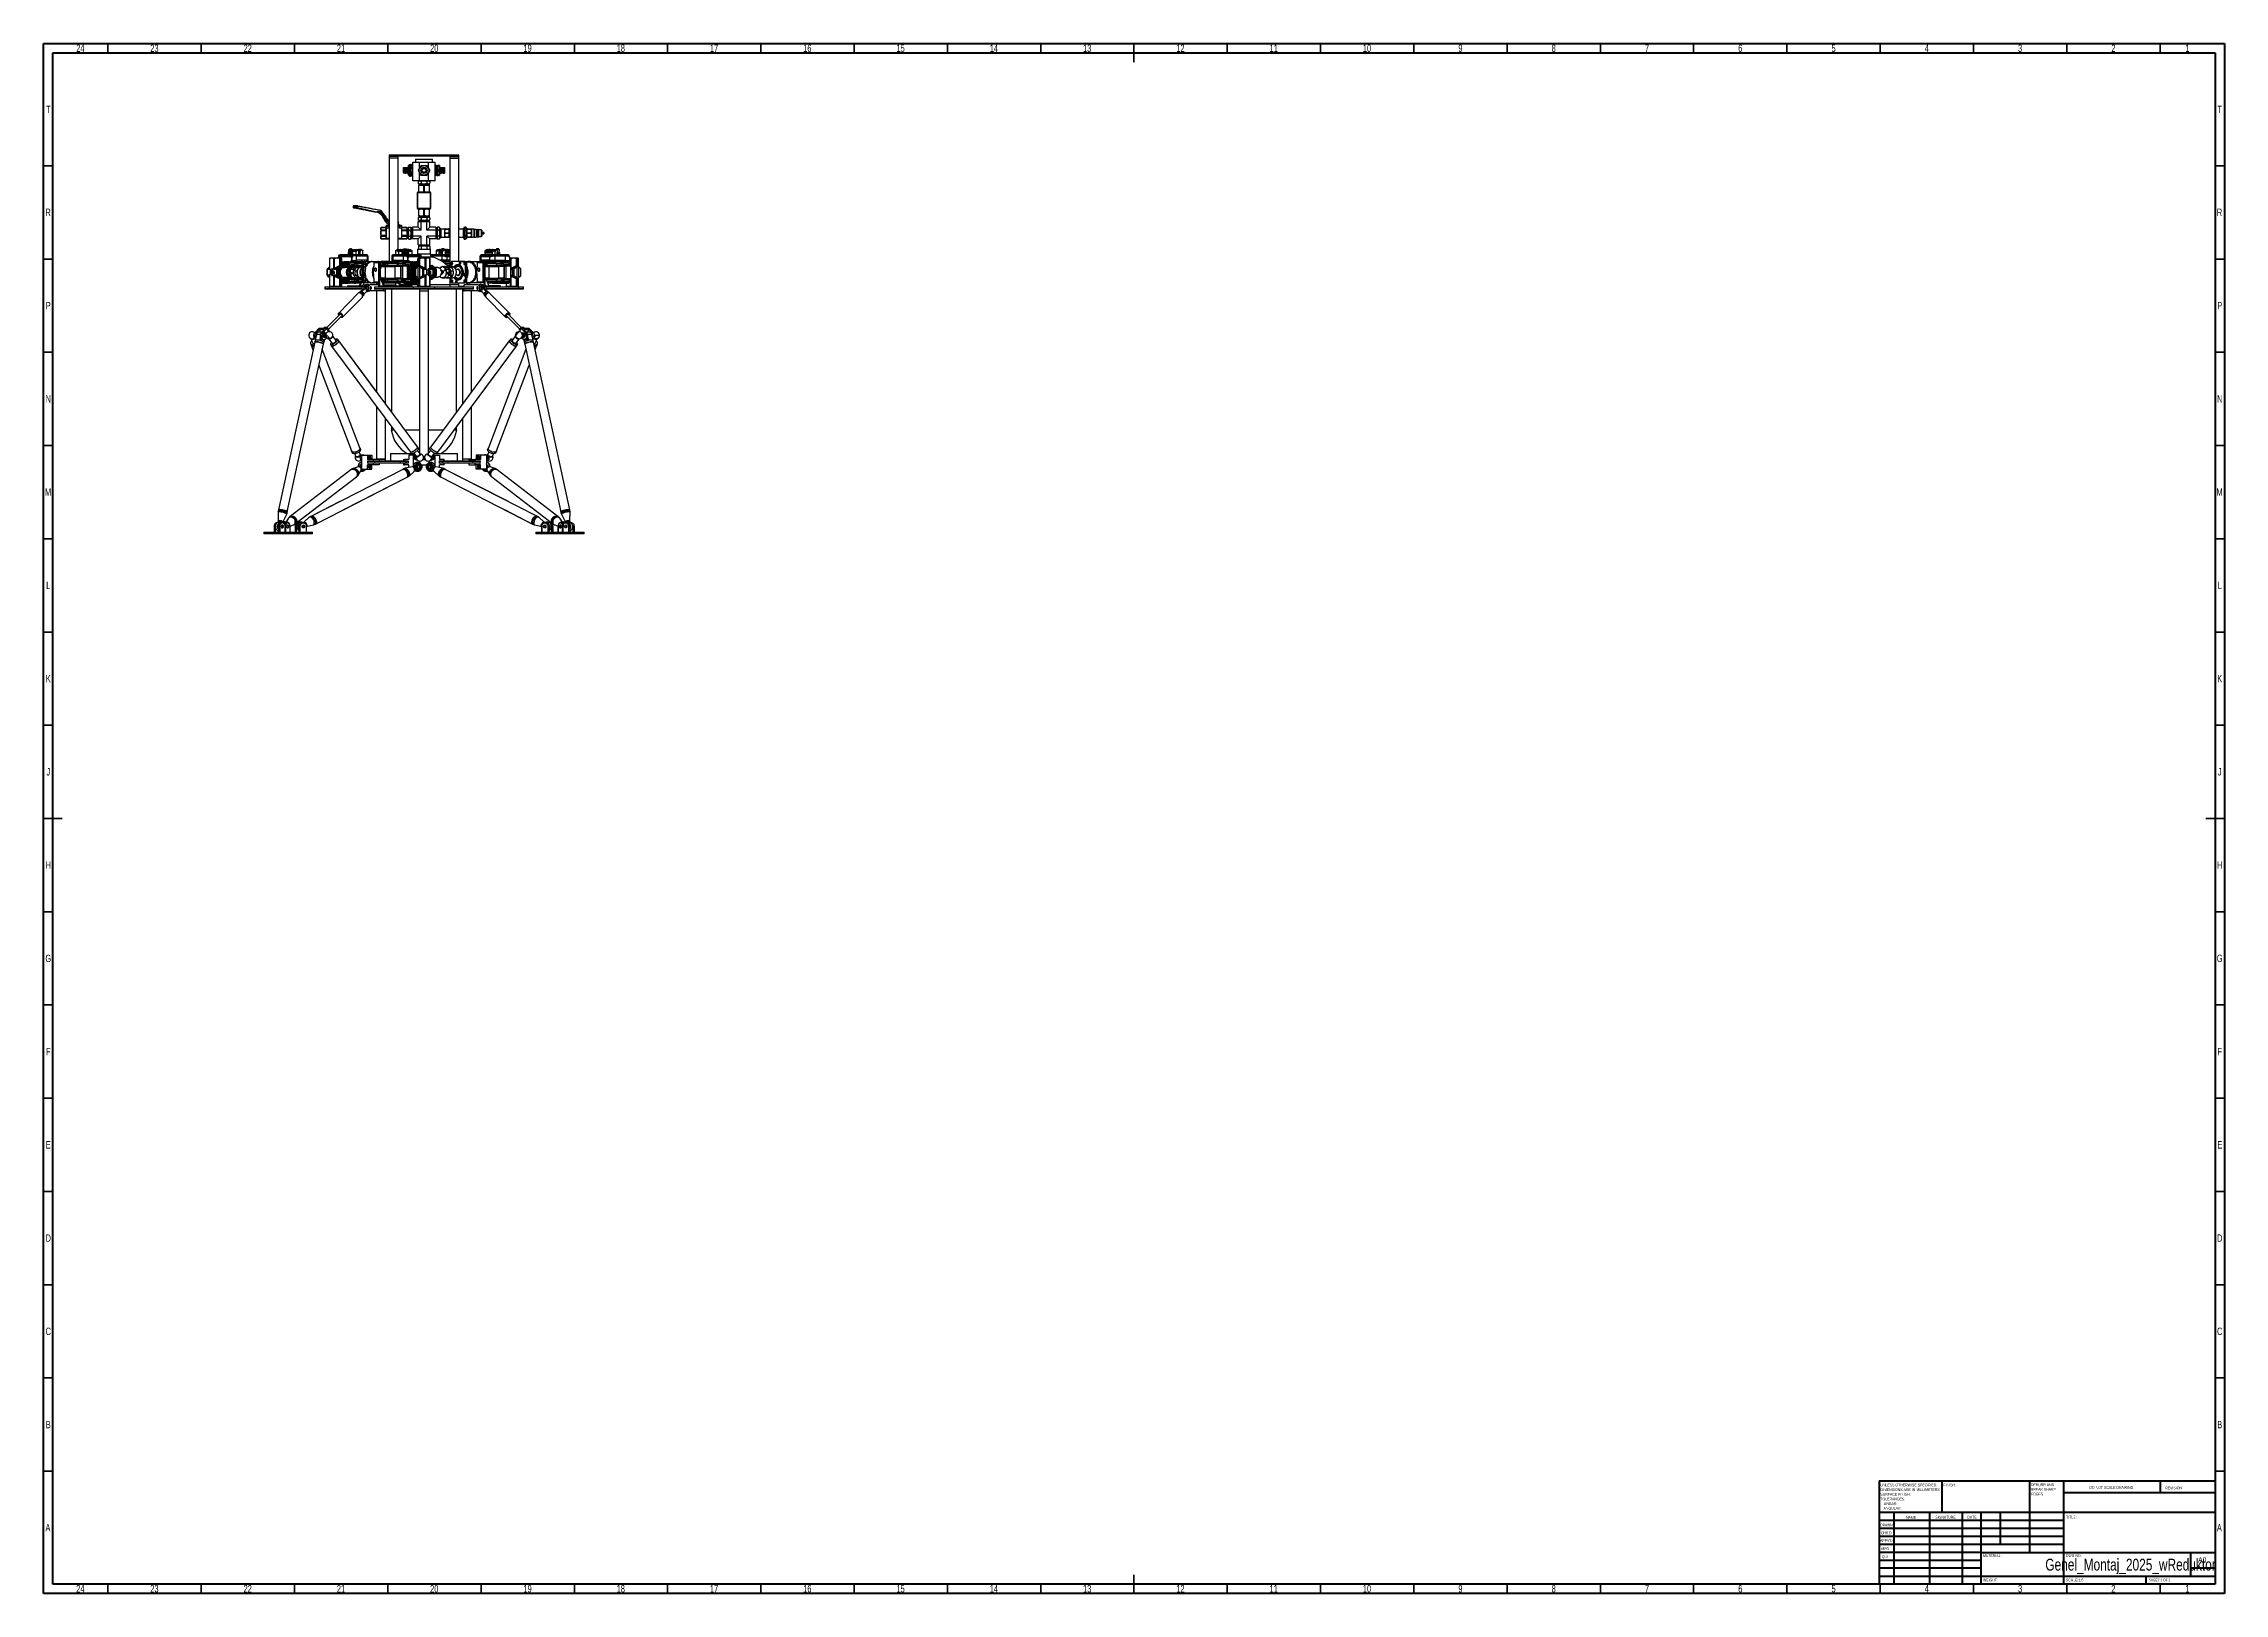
# Model space of a CAD drawing. Header units: millimetres. Extents: x 15 to 1184, y 5 to 836.
import ezdxf

# ---------------------------------------------------------------- set-up
doc = ezdxf.new("R2010")
doc.units = ezdxf.units.MM
doc.styles.add('SLDTEXTSTYLE0', font='TXT', dxfattribs={"width": 0.75})
doc.styles.add('SLDTEXTSTYLE1', font='TXT', dxfattribs={"width": 0.686449})
doc.styles.add('SLDTEXTSTYLE2', font='TXT', dxfattribs={"width": 0.6875})

msp = doc.modelspace()

# ---------------------------------------------------------------- texts
at = {"color": 7, "linetype": 'Continuous', "lineweight": 0}
for s, insert, char_height, attachment_point, style in [('24', (34.7, 835.5), 3.97, 2, 'SLDTEXTSTYLE0'), ('23', (74.4, 835.5), 3.97, 2, 'SLDTEXTSTYLE0'), ('22', (124.4, 835.5), 3.97, 2, 'SLDTEXTSTYLE0'), ('21', (174.4, 835.5), 3.97, 2, 'SLDTEXTSTYLE0'), ('20', (224.4, 835.5), 3.97, 2, 'SLDTEXTSTYLE0'), ('19', (274.4, 835.5), 3.97, 2, 'SLDTEXTSTYLE0'), ('18', (324.4, 835.5), 3.97, 2, 'SLDTEXTSTYLE0'), ('17', (374.4, 835.5), 3.97, 2, 'SLDTEXTSTYLE0'), ('16', (424.4, 835.5), 3.97, 2, 'SLDTEXTSTYLE0'), ('15', (474.4, 835.5), 3.97, 2, 'SLDTEXTSTYLE0'), ('14', (524.4, 835.5), 3.97, 2, 'SLDTEXTSTYLE0'), ('13', (574.4, 835.5), 3.97, 2, 'SLDTEXTSTYLE0'), ('12', (624.4, 835.5), 3.97, 2, 'SLDTEXTSTYLE0'), ('11', (674.4, 835.5), 3.97, 2, 'SLDTEXTSTYLE0'), ('10', (724.4, 835.5), 3.97, 2, 'SLDTEXTSTYLE0'), ('9', (774.5, 835.5), 3.97, 2, 'SLDTEXTSTYLE0'), ('8', (824.5, 835.5), 3.97, 2, 'SLDTEXTSTYLE0'), ('7', (874.5, 835.5), 3.97, 2, 'SLDTEXTSTYLE0'), ('6', (924.5, 835.5), 3.97, 2, 'SLDTEXTSTYLE0'), ('5', (974.5, 835.5), 3.97, 2, 'SLDTEXTSTYLE0'), ('4', (1024.5, 835.5), 3.97, 2, 'SLDTEXTSTYLE0'), ('3', (1074.5, 835.5), 3.97, 2, 'SLDTEXTSTYLE0'), ('2', (1124.5, 835.5), 3.97, 2, 'SLDTEXTSTYLE0'), ('1', (1164.2, 835.5), 3.97, 2, 'SLDTEXTSTYLE0'), ('T', (17.5, 802.7), 3.97, 2, 'SLDTEXTSTYLE0'), ('T', (1181.5, 802.7), 3.97, 2, 'SLDTEXTSTYLE0'), ('R', (17.4, 747.5), 3.97, 2, 'SLDTEXTSTYLE0'), ('R', (1181.4, 747.5), 3.97, 2, 'SLDTEXTSTYLE0'), ('P', (17.5, 697.5), 3.97, 2, 'SLDTEXTSTYLE0'), ('P', (1181.5, 697.5), 3.97, 2, 'SLDTEXTSTYLE0'), ('N', (17.5, 647.5), 3.97, 2, 'SLDTEXTSTYLE0'), ('N', (1181.5, 647.5), 3.97, 2, 'SLDTEXTSTYLE0'), ('M', (17.4, 597.5), 3.97, 2, 'SLDTEXTSTYLE0'), ('M', (1181.4, 597.5), 3.97, 2, 'SLDTEXTSTYLE0'), ('L', (17.5, 547.5), 3.97, 2, 'SLDTEXTSTYLE0'), ('L', (1181.5, 547.5), 3.97, 2, 'SLDTEXTSTYLE0'), ('K', (17.5, 497.5), 3.97, 2, 'SLDTEXTSTYLE0'), ('K', (1181.5, 497.5), 3.97, 2, 'SLDTEXTSTYLE0'), ('J', (17.5, 447.5), 3.97, 2, 'SLDTEXTSTYLE0'), ('J', (1181.5, 447.5), 3.97, 2, 'SLDTEXTSTYLE0'), ('H', (17.5, 397.5), 3.97, 2, 'SLDTEXTSTYLE0'), ('H', (1181.5, 397.5), 3.97, 2, 'SLDTEXTSTYLE0'), ('G', (17.5, 347.5), 3.97, 2, 'SLDTEXTSTYLE0'), ('G', (1181.5, 347.5), 3.97, 2, 'SLDTEXTSTYLE0'), ('F', (17.5, 297.5), 3.97, 2, 'SLDTEXTSTYLE0'), ('F', (1181.5, 297.5), 3.97, 2, 'SLDTEXTSTYLE0'), ('E', (17.5, 247.5), 3.97, 2, 'SLDTEXTSTYLE0'), ('E', (1181.5, 247.5), 3.97, 2, 'SLDTEXTSTYLE0'), ('D', (17.5, 197.5), 3.97, 2, 'SLDTEXTSTYLE0'), ('D', (1181.5, 197.5), 3.97, 2, 'SLDTEXTSTYLE0'), ('C', (17.5, 147.5), 3.97, 2, 'SLDTEXTSTYLE0'), ('C', (1181.5, 147.5), 3.97, 2, 'SLDTEXTSTYLE0'), ('B', (17.5, 97.5), 3.97, 2, 'SLDTEXTSTYLE0'), ('B', (1181.5, 97.5), 3.97, 2, 'SLDTEXTSTYLE0'), ('FINISH:', (1033.4, 63.9), 1.5, 1, 'SLDTEXTSTYLE0'), ('DO NOT SCALE DRAWING', (1111.6, 62.5), 1.5, 1, 'SLDTEXTSTYLE0'), ('REVISION', (1152.3, 62.3), 1.5, 1, 'SLDTEXTSTYLE0'), ('A', (17.3, 42.2), 3.97, 2, 'SLDTEXTSTYLE0'), ('DRAWN', (999.6, 42.4), 1.5, 1, 'SLDTEXTSTYLE1'), ("CHK'D", (999.9, 38.2), 1.5, 1, 'SLDTEXTSTYLE0'), ('NAME', (1013.3, 46.5), 1.5, 1, 'SLDTEXTSTYLE0'), ('SIGNATURE', (1029, 46.6), 1.5, 1, 'SLDTEXTSTYLE0'), ('DATE', (1046.2, 46.6), 1.5, 1, 'SLDTEXTSTYLE0'), ('TITLE:', (1099.1, 46.6), 1.5, 1, 'SLDTEXTSTYLE0'), ('A', (1181.3, 42.2), 3.97, 2, 'SLDTEXTSTYLE0'), ("APPV'D", (999.4, 34.1), 1.5, 1, 'SLDTEXTSTYLE0'), ('MFG', (1000.1, 29.7), 1.5, 1, 'SLDTEXTSTYLE0'), ('Q.A', (1000.5, 25.5), 1.5, 1, 'SLDTEXTSTYLE0'), ('MATERIAL:', (1054.6, 26), 1.5, 1, 'SLDTEXTSTYLE0'), ('Genel_Montaj_2025_wReduktor', (1133.7, 23.6), 6.35, 2, 'SLDTEXTSTYLE0'), ('DWG NO.', (1099, 26), 1.5, 1, 'SLDTEXTSTYLE0'), ('A0', (1169.9, 24.4), 2.91, 1, 'SLDTEXTSTYLE0'), ('WEIGHT:', (1054.6, 12.9), 1.5, 1, 'SLDTEXTSTYLE0'), ('SCALE:1:5', (1099.1, 12.9), 1.5, 1, 'SLDTEXTSTYLE0'), ('SHEET 1 OF 1', (1143.5, 12.9), 1.5, 1, 'SLDTEXTSTYLE2'), ('24', (34.7, 9.5), 3.97, 2, 'SLDTEXTSTYLE0'), ('23', (74.4, 9.5), 3.97, 2, 'SLDTEXTSTYLE0'), ('22', (124.4, 9.5), 3.97, 2, 'SLDTEXTSTYLE0'), ('21', (174.4, 9.5), 3.97, 2, 'SLDTEXTSTYLE0'), ('20', (224.4, 9.5), 3.97, 2, 'SLDTEXTSTYLE0'), ('19', (274.4, 9.5), 3.97, 2, 'SLDTEXTSTYLE0'), ('18', (324.4, 9.5), 3.97, 2, 'SLDTEXTSTYLE0'), ('17', (374.4, 9.5), 3.97, 2, 'SLDTEXTSTYLE0'), ('16', (424.4, 9.5), 3.97, 2, 'SLDTEXTSTYLE0'), ('15', (474.4, 9.5), 3.97, 2, 'SLDTEXTSTYLE0'), ('14', (524.4, 9.5), 3.97, 2, 'SLDTEXTSTYLE0'), ('13', (574.4, 9.5), 3.97, 2, 'SLDTEXTSTYLE0'), ('12', (624.4, 9.5), 3.97, 2, 'SLDTEXTSTYLE0'), ('11', (674.4, 9.5), 3.97, 2, 'SLDTEXTSTYLE0'), ('10', (724.4, 9.5), 3.97, 2, 'SLDTEXTSTYLE0'), ('9', (774.5, 9.5), 3.97, 2, 'SLDTEXTSTYLE0'), ('8', (824.5, 9.5), 3.97, 2, 'SLDTEXTSTYLE0'), ('7', (874.5, 9.5), 3.97, 2, 'SLDTEXTSTYLE0'), ('6', (924.5, 9.5), 3.97, 2, 'SLDTEXTSTYLE0'), ('5', (974.5, 9.5), 3.97, 2, 'SLDTEXTSTYLE0'), ('4', (1024.5, 9.5), 3.97, 2, 'SLDTEXTSTYLE0'), ('3', (1074.5, 9.5), 3.97, 2, 'SLDTEXTSTYLE0'), ('2', (1124.5, 9.5), 3.97, 2, 'SLDTEXTSTYLE0'), ('1', (1164.2, 9.5), 3.97, 2, 'SLDTEXTSTYLE0')]:
    msp.add_mtext(s, dxfattribs=dict(at, insert=insert, char_height=char_height, attachment_point=attachment_point, style=style))

# ---------------------------------------------------------------- blocks, each defined once
blk = doc.blocks.new('SW_NOTE_0')
at = {"color": 0, "linetype": 'Continuous', "lineweight": 0, "char_height": 1.5, "attachment_point": 1, "style": 'SLDTEXTSTYLE0'}
for s, insert in [('UNLESS OTHERWISE SPECIFIED:', (0, 1.9)), ('TOLERANCES:', (0, -5.6)), ('DIMENSIONS ARE IN MILLIMETERS', (0, -0.6)), ('SURFACE FINISH:', (0, -3.1)), ('ANGULAR:', (1.7, -10.6)), ('LINEAR:', (1.7, -8.1))]:
    blk.add_mtext(s, dxfattribs=dict(at, insert=insert))
blk = doc.blocks.new('SW_NOTE_0_1')
at = {"color": 0, "linetype": 'Continuous', "lineweight": 0, "char_height": 1.5, "attachment_point": 1, "style": 'SLDTEXTSTYLE0'}
for s, insert in [('DEBURR AND', (0, 1.9)), ('BREAK SHARP', (0, -0.6)), ('EDGES', (0, -3.1))]:
    blk.add_mtext(s, dxfattribs=dict(at, insert=insert))

# ---------------------------------------------------------------- linework, layer by layer
at = {"color": 7, "linetype": 'Continuous', "lineweight": 70}
for p, q in [((15, 5), (15, 836)), ((15, 836), (1184, 836)), ((20, 10), (20, 831)), ((20, 831), (1179, 831)), ((1179, 831), (1179, 10)), ((1184, 836), (1184, 5)), ((1184, 5), (15, 5)), ((1179, 10), (20, 10))]:
    msp.add_line(p, q, dxfattribs=at)
at = {"color": 7, "linetype": 'Continuous', "lineweight": 35}
for p, q in [((49.5, 831), (49.5, 836)), ((99.5, 831), (99.5, 836)), ((149.5, 831), (149.5, 836)), ((199.5, 831), (199.5, 836)), ((249.5, 831), (249.5, 836)), ((299.5, 831), (299.5, 836)), ((349.5, 831), (349.5, 836)), ((399.5, 831), (399.5, 836)), ((449.5, 831), (449.5, 836)), ((499.5, 831), (499.5, 836)), ((549.5, 831), (549.5, 836)), ((599.5, 836), (599.5, 826)), ((599.5, 831), (599.5, 836)), ((649.5, 831), (649.5, 836)), ((699.5, 831), (699.5, 836)), ((749.5, 831), (749.5, 836)), ((799.5, 831), (799.5, 836)), ((849.5, 831), (849.5, 836)), ((899.5, 831), (899.5, 836)), ((949.5, 831), (949.5, 836)), ((999.5, 831), (999.5, 836)), ((1049.5, 831), (1049.5, 836)), ((1099.5, 831), (1099.5, 836)), ((1149.5, 831), (1149.5, 836)), ((20, 770.5), (15, 770.5)), ((1179, 770.5), (1184, 770.5)), ((20, 720.5), (15, 720.5)), ((1179, 720.5), (1184, 720.5)), ((20, 670.5), (15, 670.5)), ((1179, 670.5), (1184, 670.5)), ((20, 620.5), (15, 620.5)), ((1179, 620.5), (1184, 620.5)), ((20, 570.5), (15, 570.5)), ((1179, 570.5), (1184, 570.5)), ((20, 520.5), (15, 520.5)), ((1179, 520.5), (1184, 520.5)), ((20, 470.5), (15, 470.5)), ((1179, 470.5), (1184, 470.5)), ((15, 420.5), (25, 420.5)), ((20, 420.5), (15, 420.5)), ((1184, 420.5), (1174, 420.5)), ((1179, 420.5), (1184, 420.5)), ((20, 370.5), (15, 370.5)), ((1179, 370.5), (1184, 370.5)), ((20, 320.5), (15, 320.5)), ((1179, 320.5), (1184, 320.5)), ((20, 270.5), (15, 270.5)), ((1179, 270.5), (1184, 270.5)), ((20, 220.5), (15, 220.5)), ((1179, 220.5), (1184, 220.5)), ((20, 170.5), (15, 170.5)), ((1179, 170.5), (1184, 170.5)), ((20, 120.5), (15, 120.5)), ((1179, 120.5), (1184, 120.5)), ((20, 70.5), (15, 70.5)), ((1179, 70.5), (1184, 70.5)), ((599.5, 5), (599.5, 15)), ((49.5, 10), (49.5, 5)), ((99.5, 10), (99.5, 5)), ((149.5, 10), (149.5, 5)), ((199.5, 10), (199.5, 5)), ((249.5, 10), (249.5, 5)), ((299.5, 10), (299.5, 5)), ((349.5, 10), (349.5, 5)), ((399.5, 10), (399.5, 5)), ((449.5, 10), (449.5, 5)), ((499.5, 10), (499.5, 5)), ((549.5, 10), (549.5, 5)), ((599.5, 10), (599.5, 5)), ((649.5, 10), (649.5, 5)), ((699.5, 10), (699.5, 5)), ((749.5, 10), (749.5, 5)), ((799.5, 10), (799.5, 5)), ((849.5, 10), (849.5, 5)), ((899.5, 10), (899.5, 5)), ((949.5, 10), (949.5, 5)), ((999.5, 10), (999.5, 5)), ((1049.5, 10), (1049.5, 5)), ((1099.5, 10), (1099.5, 5)), ((1149.5, 10), (1149.5, 5))]:
    msp.add_line(p, q, dxfattribs=at)
at = {"color": 7, "linetype": 'Continuous', "lineweight": 25}
for p, q in [((200.5, 776.4), (200.3, 776.2)), ((200.3, 776.2), (200.3, 775.8)), ((204.4, 776.2), (200.3, 776.2)), ((200.3, 775.8), (200.5, 775.6)), ((200.3, 775.8), (204.4, 775.8)), ((200.3, 775.6), (200.3, 774.6)), ((200.3, 775.6), (204.9, 775.6)), ((200.3, 774.6), (200.3, 719.2)), ((205.1, 774.6), (200.3, 774.6)), ((200.5, 776.4), (204.2, 776.4)), ((204.2, 776.4), (204.4, 776.2)), ((204.2, 776.4), (233.6, 776.4)), ((204.2, 775.6), (204.4, 775.8)), ((233.5, 776.2), (204.4, 776.2)), ((204.4, 776.2), (204.4, 775.8)), ((204.4, 775.8), (233.5, 775.8)), ((233, 775.6), (204.9, 775.6)), ((205.1, 774.6), (205.1, 775.6)), ((205.1, 725.5), (205.1, 774.6)), ((212.9, 762.5), (212.9, 772.5)), ((212.9, 772.5), (216.5, 772.5)), ((214.4, 774.1), (214.4, 772.5)), ((214.4, 774.1), (218.9, 774.1)), ((216.5, 769.1), (216.5, 772.5)), ((216.5, 772.5), (221.4, 772.5)), ((218.9, 774.1), (223.4, 774.1)), ((221.4, 769.1), (221.4, 772.5)), ((221.4, 772.5), (224.9, 772.5)), ((223.4, 772.5), (223.4, 774.1)), ((224.9, 762.5), (224.9, 772.5)), ((232.8, 775.6), (232.8, 774.6)), ((232.8, 774.6), (232.8, 716.4)), ((235.1, 774.6), (232.8, 774.6)), ((232.8, 774.6), (237.6, 774.6)), ((233, 775.6), (237.6, 775.6)), ((233.5, 776.2), (233.6, 776.4)), ((233.5, 776.2), (233.5, 775.8)), ((237.6, 776.2), (233.5, 776.2)), ((233.6, 775.6), (233.5, 775.8)), ((233.5, 775.8), (237.6, 775.8)), ((233.6, 776.4), (237.4, 776.4)), ((237.6, 774.6), (235.1, 774.6)), ((237.6, 776.2), (237.4, 776.4)), ((237.4, 775.6), (237.6, 775.8)), ((237.6, 775.8), (237.6, 776.2)), ((237.6, 774.6), (237.6, 775.6)), ((237.6, 719.1), (237.6, 774.6)), ((208, 769.5), (208, 769.4)), ((208, 769.5), (208, 769.5)), ((208, 769.4), (208, 769.5)), ((208, 769.4), (208, 769.4)), ((208, 769.3), (208, 768)), ((208, 768), (208, 766.7)), ((208, 766.7), (208, 766.7)), ((208.1, 769.3), (208.1, 769.3)), ((208.1, 766.6), (208.1, 766.6)), ((208.1, 766.6), (208.1, 766.6)), ((208.2, 769.5), (208.2, 769.5)), ((208.2, 769.4), (208.2, 769.5)), ((208.2, 769.5), (208.2, 769.4)), ((208.3, 766.6), (208.3, 766.6)), ((208.3, 766.6), (208.3, 766.6)), ((208.4, 769.5), (208.4, 769.5)), ((208.4, 769.4), (208.4, 769.4)), ((208.5, 769.3), (208.5, 769.3)), ((208.5, 766.6), (208.5, 766.6)), ((208.5, 766.6), (208.5, 766.6)), ((208.6, 769.5), (208.6, 769.5)), ((208.6, 769.4), (208.6, 769.5)), ((208.7, 766.6), (208.7, 766.6)), ((208.7, 766.6), (208.7, 766.6)), ((208.7, 766.6), (208.7, 766.6)), ((208.8, 769.5), (208.8, 769.5)), ((208.8, 769.5), (208.8, 769.5)), ((208.8, 769.5), (208.8, 769.4)), ((208.8, 766.7), (208.8, 766.7)), ((208.8, 766.7), (208.8, 766.7)), ((208.9, 769.3), (208.9, 769.3)), ((208.9, 766.6), (208.9, 766.6)), ((208.9, 766.6), (208.9, 766.6)), ((208.9, 766.6), (208.9, 766.6)), ((209, 769.5), (209, 769.5)), ((209, 769.4), (209, 769.5)), ((209, 766.7), (209, 766.7)), ((209.1, 769.3), (209.1, 769.3)), ((209.1, 769.3), (209.1, 769.3)), ((209.1, 766.6), (209.1, 766.6)), ((209.2, 769.5), (209.2, 769.5)), ((209.2, 769.5), (209.2, 769.5)), ((209.2, 769.5), (209.2, 769.4)), ((209.2, 766.7), (209.2, 766.7)), ((209.3, 766.6), (209.3, 766.6)), ((209.3, 766.6), (209.3, 766.6)), ((209.3, 766.6), (209.3, 766.6)), ((209.4, 769.5), (209.4, 769.5)), ((209.4, 769.4), (209.4, 769.4)), ((209.4, 766.7), (209.4, 766.7)), ((209.5, 766.6), (209.5, 766.6)), ((209.5, 766.6), (209.5, 766.6)), ((209.6, 769.5), (209.6, 769.5)), ((209.6, 769.4), (209.6, 769.5)), ((209.6, 766.7), (209.6, 766.7)), ((209.7, 769.3), (209.7, 769.3)), ((209.7, 766.6), (209.7, 766.6)), ((209.7, 766.6), (209.7, 766.6)), ((209.7, 766.6), (209.7, 766.6)), ((209.8, 769.5), (209.8, 769.5)), ((209.8, 769.5), (209.8, 769.5)), ((209.8, 769.4), (209.8, 769.4)), ((209.8, 766.7), (209.8, 766.7)), ((209.9, 766.6), (209.9, 766.6)), ((209.9, 766.6), (209.9, 766.6)), ((209.9, 766.6), (209.9, 766.6)), ((210, 769.5), (210, 769.5)), ((210, 769.4), (210, 769.5)), ((210, 766.7), (210, 766.7)), ((210, 766.7), (210, 766.7)), ((210.3, 769.5), (210.1, 769.5)), ((210.1, 766.5), (210.1, 769.5)), ((210.1, 766.5), (210.3, 766.5)), ((210.6, 769.7), (210.3, 769.5)), ((210.3, 766.5), (210.3, 769.5)), ((210.3, 766.5), (210.6, 766.3)), ((210.7, 770.7), (210.6, 770.6)), ((210.6, 765.4), (210.6, 770.6)), ((210.6, 765.4), (210.7, 765.4)), ((210.8, 770.7), (210.7, 770.7)), ((210.7, 770.7), (210.7, 765.4)), ((210.7, 765.4), (210.8, 765.4)), ((211.1, 771.1), (210.8, 770.7)), ((210.8, 770.7), (210.8, 765.4)), ((210.8, 765.4), (211.1, 764.9)), ((211.1, 771.1), (211.6, 771.1)), ((211.1, 769.6), (211.6, 769.6)), ((211.1, 766.5), (211.6, 766.5)), ((211.1, 764.9), (211.6, 764.9)), ((211.6, 769.6), (211.6, 771.1)), ((212.1, 771.1), (211.6, 771.1)), ((211.6, 766.5), (211.6, 769.6)), ((212.1, 769.6), (211.6, 769.6)), ((211.6, 764.9), (211.6, 766.5)), ((212.1, 766.5), (211.6, 766.5)), ((212.1, 764.9), (211.6, 764.9)), ((212.3, 770.7), (212.1, 771.1)), ((212.1, 764.9), (212.3, 765.4)), ((212.5, 770.7), (212.3, 770.7)), ((212.3, 770.7), (212.3, 765.4)), ((212.3, 765.4), (212.5, 765.4)), ((212.5, 770.6), (212.5, 770.7)), ((212.5, 770.7), (212.5, 765.4)), ((212.5, 765.4), (212.5, 770.6)), ((212.9, 770.4), (212.5, 770.4)), ((212.5, 765.6), (212.9, 765.6)), ((212.5, 765.4), (212.5, 765.4)), ((216.5, 762.5), (212.9, 762.5)), ((216.3, 762.3), (215.8, 762.1)), ((215.8, 762.1), (215.8, 761.1)), ((215.8, 761.1), (216.3, 760.8)), ((217.4, 760.1), (215.9, 760.1)), ((216.1, 759.9), (215.9, 759.9)), ((215.9, 759.9), (215.9, 756.4)), ((216.1, 760.6), (216.1, 760.1)), ((216.1, 760.6), (221.8, 760.6)), ((216.1, 756.4), (216.1, 759.9)), ((216.3, 762.5), (216.3, 762.3)), ((216.3, 762.5), (216.3, 762.5)), ((218.9, 762.5), (216.3, 762.5)), ((221.6, 762.3), (216.3, 762.3)), ((216.3, 760.8), (216.3, 760.7)), ((216.3, 760.8), (221.6, 760.8)), ((216.3, 760.7), (216.3, 760.6)), ((216.3, 760.7), (221.6, 760.7)), ((216.5, 762.5), (216.5, 766.9)), ((221.4, 762.5), (216.5, 762.5)), ((217.4, 762.1), (217.4, 761.1)), ((220.4, 760.1), (217.4, 760.1)), ((219.1, 759.9), (218.7, 759.9)), ((218.7, 759.9), (218.7, 756.4)), ((221.6, 762.5), (218.9, 762.5)), ((219.1, 756.4), (219.1, 759.9)), ((219.4, 769.4), (219.8, 769.2)), ((219.8, 769.2), (220, 768.9)), ((221.9, 760.1), (220.4, 760.1)), ((220.5, 762.1), (220.5, 761.1)), ((221.4, 762.5), (221.4, 766.9)), ((224.9, 762.5), (221.4, 762.5)), ((221.6, 762.5), (221.5, 762.5)), ((221.5, 760.6), (221.6, 760.7)), ((221.6, 762.3), (221.6, 762.5)), ((222.1, 762.1), (221.6, 762.3)), ((221.6, 760.8), (222.1, 761.1)), ((221.6, 760.7), (221.6, 760.8)), ((221.7, 759.9), (221.7, 756.4)), ((221.9, 759.9), (221.7, 759.9)), ((221.8, 760.1), (221.8, 760.6)), ((221.9, 756.4), (221.9, 759.9)), ((222.1, 762.1), (222.1, 761.1)), ((225.3, 770.4), (224.9, 770.4)), ((224.9, 765.6), (225.3, 765.6)), ((225.4, 770.7), (225.3, 770.6)), ((225.3, 765.4), (225.3, 770.6)), ((225.3, 765.4), (225.4, 765.4)), ((225.5, 770.7), (225.4, 770.7)), ((225.4, 770.7), (225.4, 765.4)), ((225.4, 765.4), (225.5, 765.4)), ((225.6, 770.7), (225.5, 770.7)), ((225.5, 770.7), (225.5, 765.4)), ((225.5, 765.4), (225.6, 765.3)), ((225.8, 770.7), (226.3, 770.7)), ((225.8, 768), (226.3, 768)), ((225.8, 765.3), (226.3, 765.3)), ((226.3, 768), (226.3, 770.7)), ((226.8, 770.7), (226.3, 770.7)), ((226.3, 765.3), (226.3, 768)), ((226.8, 768), (226.3, 768)), ((226.8, 765.3), (226.3, 765.3)), ((227, 770.7), (227, 770.7)), ((227.2, 770.7), (227, 770.7)), ((227, 770.7), (227, 765.4)), ((227, 765.3), (227, 765.4)), ((227, 765.4), (227.2, 765.4)), ((227.2, 770.6), (227.2, 770.7)), ((227.2, 770.7), (227.2, 765.4)), ((227.2, 765.4), (227.2, 770.6)), ((227.5, 769.5), (227.2, 769.7)), ((227.2, 766.3), (227.5, 766.5)), ((227.2, 765.4), (227.2, 765.4)), ((227.8, 769.5), (227.5, 769.5)), ((227.5, 766.5), (227.5, 769.5)), ((227.5, 766.5), (227.8, 766.5)), ((227.8, 766.5), (227.8, 769.5)), ((227.8, 769.3), (227.8, 769.3)), ((227.8, 769.3), (227.8, 769.3)), ((227.8, 766.6), (227.8, 766.6)), ((227.9, 769.5), (227.9, 769.5)), ((227.9, 769.4), (227.9, 769.4)), ((227.9, 766.7), (227.9, 766.7)), ((227.9, 766.7), (227.9, 766.7)), ((228, 769.3), (228, 769.3)), ((228, 769.3), (228, 769.3)), ((228, 766.6), (228, 766.6)), ((228, 766.6), (228, 766.6)), ((228, 766.6), (228, 766.6)), ((228.1, 769.5), (228.1, 769.5)), ((228.1, 769.5), (228.1, 769.4)), ((228.1, 766.7), (228.1, 766.7)), ((228.2, 769.3), (228.2, 769.3)), ((228.2, 769.3), (228.2, 769.3)), ((228.2, 766.6), (228.2, 766.6)), ((228.2, 766.6), (228.2, 766.6)), ((228.3, 769.5), (228.3, 769.5)), ((228.3, 769.5), (228.3, 769.5)), ((228.3, 769.4), (228.3, 769.4)), ((228.3, 766.7), (228.3, 766.7)), ((228.3, 766.7), (228.3, 766.7)), ((228.4, 769.3), (228.4, 769.3)), ((228.4, 766.6), (228.4, 766.6)), ((228.4, 766.6), (228.4, 766.6)), ((228.4, 766.6), (228.4, 766.6)), ((228.5, 769.5), (228.5, 769.5)), ((228.5, 769.4), (228.5, 769.4)), ((228.5, 769.5), (228.5, 769.4)), ((228.5, 766.7), (228.5, 766.7)), ((228.5, 766.7), (228.5, 766.7)), ((228.6, 769.3), (228.6, 769.3)), ((228.6, 766.6), (228.6, 766.6)), ((228.6, 766.6), (228.6, 766.6)), ((228.7, 769.5), (228.7, 769.5)), ((228.7, 769.4), (228.7, 769.5)), ((228.7, 766.7), (228.7, 766.7)), ((228.8, 769.3), (228.8, 769.3)), ((228.8, 769.3), (228.8, 769.3)), ((228.8, 769.3), (228.8, 769.3)), ((228.8, 769.3), (228.8, 769.3)), ((228.8, 766.6), (228.8, 766.6)), ((228.8, 766.6), (228.8, 766.6)), ((228.8, 766.6), (228.8, 766.6)), ((228.9, 769.5), (228.9, 769.5)), ((228.9, 769.4), (228.9, 769.4)), ((228.9, 769.4), (228.9, 769.4)), ((228.9, 766.7), (228.9, 766.7)), ((229, 769.3), (229, 769.3)), ((229, 769.3), (229, 769.3)), ((229, 766.6), (229, 766.6)), ((229, 766.6), (229, 766.6)), ((229, 766.6), (229, 766.6)), ((229.1, 769.5), (229.1, 769.5)), ((229.1, 769.5), (229.1, 769.4)), ((229.1, 766.7), (229.1, 766.7)), ((229.2, 769.3), (229.2, 769.3)), ((229.2, 766.6), (229.2, 766.6)), ((229.2, 766.6), (229.2, 766.6)), ((229.3, 769.5), (229.3, 769.5)), ((229.3, 769.5), (229.3, 769.5)), ((229.3, 769.4), (229.3, 769.4)), ((229.3, 766.7), (229.3, 766.7)), ((229.3, 766.7), (229.3, 766.7)), ((229.4, 769.3), (229.4, 769.3)), ((229.4, 769.3), (229.4, 769.3)), ((229.4, 766.6), (229.4, 766.6)), ((229.4, 766.6), (229.4, 766.6)), ((229.4, 766.6), (229.4, 766.6)), ((229.5, 769.5), (229.5, 769.5)), ((229.5, 769.4), (229.5, 769.4)), ((229.5, 769.5), (229.5, 769.5)), ((229.5, 766.7), (229.5, 766.7)), ((229.6, 769.3), (229.6, 769.3)), ((229.6, 766.6), (229.6, 766.6)), ((229.6, 766.6), (229.6, 766.6)), ((229.7, 769.5), (229.7, 769.5)), ((229.7, 769.4), (229.7, 769.5)), ((229.7, 766.7), (229.7, 766.7)), ((229.7, 766.7), (229.7, 766.7)), ((229.8, 769.3), (229.8, 769.3)), ((229.8, 769.3), (229.8, 769.3)), ((229.8, 766.6), (229.8, 766.6)), ((229.8, 766.6), (229.8, 766.6)), ((229.8, 766.6), (229.8, 766.6)), ((229.9, 769.2), (229.9, 769.2)), ((229.9, 769.1), (229.9, 769.2)), ((229.9, 768.5), (229.9, 766.7)), ((182.2, 749), (182.2, 748.8)), ((215.4, 756.2), (215.4, 747.5)), ((215.5, 756.2), (215.4, 756.2)), ((215.5, 756.3), (215.5, 756.2)), ((222.3, 756.3), (215.5, 756.3)), ((215.5, 747.5), (215.5, 756.2)), ((215.5, 756.2), (222.3, 756.2)), ((215.9, 756.4), (215.9, 756.3)), ((216.1, 756.4), (215.9, 756.4)), ((216.8, 756.4), (216.1, 756.4)), ((216.8, 756.3), (216.8, 756.4)), ((218.1, 756.4), (218.1, 756.3)), ((218.7, 756.4), (218.1, 756.4)), ((219.1, 756.4), (218.7, 756.4)), ((219.8, 756.4), (219.1, 756.4)), ((219.8, 756.3), (219.8, 756.4)), ((221.7, 756.4), (221.1, 756.4)), ((221.1, 756.4), (221.1, 756.3)), ((221.9, 756.4), (221.7, 756.4)), ((221.9, 756.3), (221.9, 756.4)), ((222.3, 756.2), (222.3, 756.3)), ((222.3, 756.2), (222.3, 747.5)), ((222.4, 756.2), (222.3, 756.2)), ((222.4, 747.5), (222.4, 756.2)), ((181.1, 748), (182.2, 747.9)), ((183, 747.9), (182.2, 748)), ((182.2, 748), (182.2, 747.9)), ((182.2, 747.9), (182.5, 747.9)), ((183, 747.8), (183.7, 747.6)), ((183.1, 748.1), (193.7, 745.8)), ((183.1, 748.1), (183.1, 748.1)), ((195.3, 746.6), (194.4, 746.7)), ((195.9, 737.4), (195.7, 737.1)), ((195.7, 737.1), (195.7, 736.7)), ((195.7, 736.7), (195.7, 734.4)), ((195.8, 745.7), (195.8, 745.7)), ((198.4, 737.4), (195.9, 737.4)), ((195.9, 737.4), (198.4, 737.4)), ((195.9, 737.4), (195.9, 737.4)), ((196.3, 744.1), (196.3, 744.1)), ((198.4, 740.4), (198.5, 740.3)), ((198.4, 737.4), (198.4, 736.7)), ((198.4, 737.4), (198.4, 737.4)), ((198.6, 737.1), (198.4, 737.1)), ((198.4, 736.7), (198.4, 736)), ((198.6, 740.2), (199, 739.8)), ((198.6, 738.3), (198.6, 731.5)), ((198.7, 738.3), (198.6, 738.3)), ((198.7, 738.4), (198.7, 738.3)), ((200.3, 738.4), (198.7, 738.4)), ((198.7, 731.5), (198.7, 738.3)), ((199.3, 741.3), (199.3, 741.3)), ((199.5, 741.5), (199.6, 741.4)), ((200.3, 738.9), (200.3, 738.4)), ((200.3, 738.4), (200.3, 738.9)), ((200.3, 738.4), (200.3, 738.4)), ((200.3, 738.4), (200.3, 738.4)), ((205.2, 739.9), (205.1, 739.4)), ((205.2, 739), (205.1, 739)), ((205.3, 738.4), (205.1, 738.4)), ((206.9, 738.4), (205.1, 738.4)), ((205.2, 739.9), (205.2, 740.4)), ((205.3, 738.4), (205.3, 738.9)), ((205.3, 738.9), (205.3, 738.4)), ((205.7, 738.8), (205.3, 738.8)), ((205.3, 738.7), (205.5, 738.7)), ((205.3, 738.4), (205.3, 738.4)), ((205.5, 738.7), (205.7, 738.7)), ((205.7, 737.7), (205.6, 737.7)), ((205.6, 737.6), (205.7, 737.6)), ((205.7, 738.7), (205.7, 738.8)), ((205.7, 738.4), (205.7, 738.7)), ((205.7, 737.7), (205.7, 737.8)), ((205.7, 737.6), (205.7, 737.7)), ((206.9, 738.3), (206.9, 738.4)), ((206.9, 738.3), (206.9, 731.5)), ((207, 738.3), (206.9, 738.3)), ((207, 731.5), (207, 738.3)), ((207, 737.1), (207.1, 737.1)), ((209.7, 737.4), (207.1, 737.4)), ((207.1, 736.7), (207.1, 737.4)), ((207.1, 737.4), (209.7, 737.4)), ((207.1, 737.4), (207.1, 737.4)), ((207.1, 736), (207.1, 736.7)), ((209.9, 737.1), (209.7, 737.4)), ((209.7, 737.4), (209.7, 737.4)), ((209.9, 736.7), (209.9, 737.1)), ((210.3, 736.7), (209.9, 736.7)), ((209.9, 734.4), (209.9, 736.7)), ((210.3, 737), (210.3, 737)), ((210.5, 737), (210.3, 737)), ((210.3, 737), (210.3, 731.7)), ((210.3, 731.8), (210.3, 737)), ((210.7, 737.5), (210.5, 737)), ((210.5, 737), (210.5, 731.7)), ((210.7, 737.5), (211.7, 737.5)), ((212, 737), (211.7, 737.5)), ((212.1, 737), (212, 737)), ((212, 734.4), (212, 737)), ((212.2, 737), (212.1, 737)), ((212.1, 734.4), (212.1, 737)), ((212.7, 737.2), (212.2, 737.2)), ((212.2, 737.2), (212.2, 731.5)), ((215.8, 737.5), (212.7, 737.5)), ((212.7, 737.5), (212.7, 737.2)), ((212.7, 737.2), (212.7, 736.2)), ((215.4, 747.5), (215.5, 747.5)), ((215.5, 747.5), (215.5, 747.4)), ((222.3, 747.5), (215.5, 747.5)), ((215.5, 747.4), (222.3, 747.4)), ((216.3, 742.8), (215.8, 742.6)), ((215.8, 742.6), (215.8, 741.6)), ((215.8, 741.6), (216.3, 741.3)), ((215.8, 737.5), (215.8, 740.6)), ((215.8, 740.6), (216.1, 740.6)), ((217.4, 735.9), (215.8, 737.5)), ((215.9, 747.4), (215.9, 747.2)), ((215.9, 747.2), (215.9, 743.7)), ((215.9, 747.2), (216.1, 747.2)), ((215.9, 743.7), (216.1, 743.7)), ((215.9, 743.5), (217.4, 743.5)), ((216.1, 743.7), (216.1, 747.2)), ((216.1, 747.2), (216.8, 747.2)), ((216.1, 743.5), (216.1, 743)), ((216.1, 743), (221.8, 743)), ((216.1, 741.1), (216.1, 740.6)), ((216.1, 741.1), (221.8, 741.1)), ((216.1, 740.6), (217.1, 740.6)), ((216.3, 743), (216.3, 742.8)), ((216.3, 743), (216.3, 743)), ((218.9, 743), (216.3, 743)), ((221.6, 742.8), (216.3, 742.8)), ((216.3, 741.3), (216.3, 741.2)), ((216.3, 741.3), (221.6, 741.3)), ((216.3, 741.2), (216.3, 741.1)), ((216.3, 741.2), (221.6, 741.2)), ((216.8, 747.2), (216.8, 747.4)), ((217.1, 740.6), (217.4, 740.6)), ((217.4, 743.5), (220.4, 743.5)), ((217.4, 742.6), (217.4, 741.6)), ((217.4, 735.9), (217.4, 740.6)), ((217.4, 740.6), (217.9, 740.6)), ((217.9, 740.6), (219.9, 740.6)), ((218.1, 747.4), (218.1, 747.2)), ((218.1, 747.2), (218.7, 747.2)), ((218.7, 747.2), (218.7, 743.7)), ((218.7, 747.2), (219.1, 747.2)), ((218.7, 743.7), (219.1, 743.7)), ((221.6, 743), (218.9, 743)), ((219.1, 743.7), (219.1, 747.2)), ((219.1, 747.2), (219.8, 747.2)), ((219.8, 747.2), (219.8, 747.4)), ((219.9, 740.6), (220.5, 740.6)), ((220.4, 743.5), (221.9, 743.5)), ((220.5, 742.6), (220.5, 741.6)), ((220.5, 735.9), (220.5, 740.6)), ((220.5, 740.6), (220.8, 740.6)), ((222, 737.5), (220.5, 735.9)), ((220.8, 740.6), (221.8, 740.6)), ((221.1, 747.4), (221.1, 747.2)), ((221.1, 747.2), (221.7, 747.2)), ((221.6, 743), (221.5, 743)), ((221.5, 741.1), (221.6, 741.2)), ((221.6, 742.8), (221.6, 743)), ((222.1, 742.6), (221.6, 742.8)), ((221.6, 741.3), (222.1, 741.6)), ((221.6, 741.2), (221.6, 741.3)), ((221.7, 747.2), (221.7, 743.7)), ((221.7, 747.2), (221.9, 747.2)), ((221.7, 743.7), (221.9, 743.7)), ((221.8, 743), (221.8, 743.5)), ((221.8, 740.6), (221.8, 741.1)), ((221.8, 740.6), (222, 740.6)), ((221.9, 747.2), (221.9, 747.4)), ((221.9, 743.7), (221.9, 747.2)), ((222, 737.5), (222, 740.6)), ((225.2, 737.5), (222, 737.5)), ((222.1, 742.6), (222.1, 741.6)), ((222.3, 747.4), (222.3, 747.5)), ((222.3, 747.5), (222.4, 747.5)), ((225.2, 737.5), (225.2, 737.2)), ((225.7, 737.2), (225.2, 737.2)), ((225.2, 737.2), (225.2, 736.2)), ((225.7, 737.2), (225.7, 731.5)), ((225.8, 737), (225.7, 737)), ((225.9, 737), (225.8, 737)), ((225.8, 737), (225.8, 734.4)), ((226.2, 737.5), (225.9, 737)), ((225.9, 737), (225.9, 734.4)), ((227.1, 737.5), (226.2, 737.5)), ((227.4, 737), (227.1, 737.5)), ((227.5, 737), (227.4, 737)), ((227.4, 731.7), (227.4, 737)), ((227.6, 737), (227.5, 737)), ((227.5, 731.7), (227.5, 737)), ((227.6, 737), (227.6, 731.8)), ((228, 736.7), (227.6, 736.7)), ((228, 736.7), (228, 732)), ((230.1, 736.5), (228, 736.5)), ((230.1, 736.6), (230.1, 736.5)), ((230.1, 732.2), (230.1, 736.5)), ((230.4, 736.5), (230.4, 736.6)), ((230.4, 736.6), (232.1, 736.6)), ((230.4, 736.4), (230.4, 736.5)), ((232.1, 736.6), (232.1, 736.5)), ((232.1, 736.5), (232.1, 736.4)), ((232.4, 736.5), (232.4, 736.6)), ((232.8, 736.5), (232.4, 736.5)), ((232.4, 732.2), (232.4, 736.5)), ((240, 736.5), (237.6, 736.5)), ((240.1, 737), (240, 737)), ((240, 731.8), (240, 737)), ((240.2, 737), (240.1, 737)), ((240.1, 737), (240.1, 731.7)), ((240.5, 737.5), (240.2, 737)), ((240.2, 737), (240.2, 731.7)), ((240.5, 737.5), (240.9, 737.5)), ((240.9, 735.9), (240.9, 737.5)), ((241.4, 737.5), (240.9, 737.5)), ((241.7, 737), (241.4, 737.5)), ((241.8, 737), (241.7, 737)), ((241.7, 737), (241.7, 731.7)), ((241.9, 737), (241.8, 737)), ((241.8, 737), (241.8, 731.7)), ((241.9, 731.8), (241.9, 737)), ((242.1, 736.6), (244.1, 736.6)), ((244.4, 736.5), (244.3, 736.6)), ((244.3, 736.6), (244.3, 735.6)), ((245.7, 736.5), (244.4, 736.5)), ((244.4, 736.5), (244.4, 732.2)), ((245.8, 736.4), (245.7, 736.5)), ((245.7, 736.5), (245.7, 732.2)), ((178.6, 725.1), (178.6, 725.5)), ((179.7, 725.5), (178.6, 725.5)), ((179.7, 725.5), (178.6, 725.5)), ((178.8, 725.1), (178.6, 725.1)), ((178.6, 725.1), (178.7, 724.8)), ((178.7, 725), (178.7, 723.9)), ((178.7, 724.8), (178.7, 724.8)), ((178.7, 722.7), (178.7, 724.8)), ((178.8, 725.7), (178.9, 725.7)), ((178.8, 725.6), (178.8, 725.7)), ((178.8, 725.6), (178.9, 725.6)), ((178.8, 725.1), (178.8, 724)), ((178.9, 725.6), (178.9, 725.7)), ((178.9, 725.7), (179, 725.7)), ((179, 725.9), (179.4, 725.9)), ((179, 725.9), (179.4, 725.9)), ((179, 725.9), (179, 725.7)), ((179, 725.7), (179, 725.5)), ((179, 725.1), (179.3, 725.1)), ((179, 724), (179, 725.1)), ((179.2, 723.7), (179.2, 724.8)), ((179.2, 724.8), (179.3, 724.8)), ((179.3, 725.7), (179.5, 725.7)), ((179.3, 725.6), (179.3, 725.7)), ((179.3, 725.6), (179.5, 725.6)), ((179.3, 725.1), (179.3, 724)), ((179.3, 725), (179.3, 723.9)), ((179.4, 725.7), (179.4, 725.9)), ((179.4, 725.9), (179.4, 725.9)), ((179.4, 725.9), (179.4, 725.7)), ((179.4, 725.9), (179.5, 725.9)), ((179.4, 725.7), (179.5, 725.7)), ((179.5, 725.9), (179.9, 725.9)), ((179.5, 725.9), (179.5, 725.7)), ((179.5, 725.9), (179.9, 725.9)), ((179.5, 725.7), (179.5, 725.5)), ((179.5, 725.6), (179.5, 725.7)), ((179.7, 725.1), (179.5, 725.1)), ((179.5, 724), (179.5, 725.1)), ((179.7, 725.5), (179.7, 725.1)), ((179.7, 725.5), (180, 725.5)), ((179.8, 724.8), (179.7, 725.1)), ((179.8, 724.8), (179.8, 722.7)), ((179.8, 724.8), (179.8, 724.8)), ((179.8, 723.7), (179.8, 724.8)), ((179.9, 725.7), (179.9, 725.9)), ((179.9, 725.9), (179.9, 725.9)), ((179.9, 725.9), (180.1, 725.9)), ((180, 725.7), (179.9, 725.7)), ((180, 725.7), (179.9, 725.7)), ((179.9, 725.7), (179.9, 725.6)), ((179.9, 725.6), (180, 725.6)), ((180, 725.9), (180, 725.7)), ((180, 725.7), (180, 725.6)), ((180.2, 725.7), (180, 725.7)), ((180.1, 725.7), (180.1, 725.9)), ((180.1, 725.9), (180.1, 725.7)), ((180.1, 725.9), (180.1, 725.9)), ((180.3, 725.5), (180.3, 725.7)), ((180.8, 725.5), (180.3, 725.5)), ((180.3, 724.9), (180.3, 725.4)), ((180.4, 725.4), (180.7, 725.4)), ((180.4, 725.2), (180.4, 725.2)), ((180.4, 725.2), (180.4, 725.2)), ((180.4, 725.2), (180.4, 725.2)), ((180.4, 725.2), (180.4, 725.2)), ((180.4, 724.9), (180.4, 725.1)), ((180.4, 725.1), (180.4, 725.1)), ((180.4, 725.1), (180.4, 724.9)), ((180.4, 725.1), (180.4, 725.1)), ((180.4, 725.1), (180.4, 725.1)), ((180.4, 725.1), (180.4, 725.1)), ((180.4, 725.1), (180.4, 725.1)), ((180.4, 724.9), (180.4, 724.9)), ((180.4, 724.9), (180.6, 724.9)), ((180.4, 724.9), (180.4, 724.9)), ((180.6, 724.8), (180.4, 724.8)), ((180.5, 725.4), (180.5, 725.4)), ((180.5, 725.2), (180.5, 725.2)), ((180.6, 725.2), (180.5, 725.2)), ((180.5, 725.1), (182.3, 725.1)), ((182.4, 725.1), (180.5, 725.1)), ((180.5, 725.1), (180.5, 725)), ((180.5, 725), (182.3, 725)), ((180.6, 725.2), (180.6, 725.2)), ((180.6, 725.1), (180.6, 725.1)), ((180.6, 725.1), (180.6, 725.1)), ((180.6, 725), (180.6, 724.5)), ((180.6, 724.5), (180.6, 725)), ((180.7, 725.4), (180.7, 725.1)), ((180.7, 725.1), (180.7, 725.4)), ((180.7, 725.4), (180.7, 725.4)), ((180.8, 725.1), (180.8, 725.5)), ((180.9, 724.5), (180.9, 725)), ((181, 725.2), (181.1, 725.4)), ((181, 725.2), (181.1, 725.2)), ((181, 725), (181, 724.5)), ((181.1, 725.5), (181.4, 725.5)), ((181.1, 725.1), (181.1, 725.5)), ((181.1, 725.2), (181.1, 725.4)), ((181.1, 725.4), (181.1, 725.4)), ((181.5, 725.5), (181.2, 725.5)), ((181.3, 725), (181.3, 724.5)), ((181.3, 724.5), (181.3, 725)), ((181.4, 725.3), (181.4, 725.5)), ((181.4, 725.2), (181.5, 725.4)), ((181.4, 725.2), (181.4, 725.4)), ((181.4, 725.2), (181.4, 725.2)), ((181.5, 725.1), (181.5, 725.5)), ((181.5, 725.5), (181.8, 725.5)), ((181.8, 725.5), (181.5, 725.5)), ((181.5, 725.5), (181.5, 725.5)), ((181.5, 725.5), (181.5, 725.5)), ((181.5, 725.4), (181.5, 725.4)), ((181.6, 724.5), (181.6, 725)), ((181.7, 725.2), (181.8, 725.4)), ((181.7, 725.2), (181.8, 725.2)), ((181.7, 725), (181.7, 724.5)), ((181.8, 725.5), (182.1, 725.5)), ((181.8, 725.1), (181.8, 725.5)), ((181.8, 725.5), (181.8, 725.3)), ((181.8, 725.5), (181.8, 725.5)), ((181.8, 725.5), (181.9, 725.5)), ((181.8, 725.2), (181.8, 725.4)), ((181.8, 725.4), (181.8, 725.4)), ((182.2, 725.5), (181.9, 725.5)), ((182, 725), (182, 724.5)), ((182, 724.5), (182, 725)), ((182.1, 725.5), (182.1, 725.3)), ((182.1, 725.2), (182.2, 725.4)), ((182.1, 725.2), (182.2, 725.4)), ((182.1, 725.2), (182.1, 725.2)), ((182.2, 725.1), (182.2, 725.5)), ((182.2, 725.5), (182.5, 725.5)), ((182.5, 725.5), (182.2, 725.5)), ((182.2, 725.5), (182.2, 725.5)), ((182.2, 725.5), (182.2, 725.5)), ((182.2, 725.4), (182.2, 725.4)), ((182.3, 725), (182.3, 725.1)), ((182.3, 725), (182.4, 725)), ((182.4, 725.2), (182.5, 725.4)), ((182.4, 725.2), (182.5, 725.2)), ((182.5, 725.1), (182.4, 725.1)), ((182.4, 725), (182.4, 724.5)), ((182.4, 725), (182.4, 724.5)), ((182.4, 724.5), (182.4, 725)), ((182.5, 725.3), (182.5, 725.5)), ((182.5, 725.5), (182.5, 725.5)), ((182.5, 725.5), (182.6, 725.5)), ((182.5, 725.2), (182.6, 725.4)), ((182.5, 725.4), (182.6, 725.4)), ((182.5, 724.7), (182.5, 725.1)), ((182.5, 725.1), (182.5, 724.7)), ((182.5, 725.1), (182.5, 725.1)), ((182.8, 725.1), (182.5, 725.1)), ((182.6, 725.1), (182.6, 725.5)), ((182.6, 725.5), (182.8, 725.5)), ((182.9, 725.5), (182.6, 725.5)), ((182.8, 725.3), (182.8, 725.5)), ((182.9, 725.4), (182.8, 725.2)), ((182.8, 725.2), (182.9, 725.4)), ((182.8, 725.2), (182.8, 725.2)), ((182.8, 725.1), (182.8, 724.7)), ((182.8, 725.1), (182.8, 725.1)), ((182.8, 724.7), (182.8, 725.1)), ((182.8, 725.1), (182.8, 725.1)), ((182.9, 725.5), (182.9, 725.5)), ((182.9, 725.5), (182.9, 725.4)), ((182.9, 725.5), (183.1, 725.5)), ((182.9, 725.4), (182.9, 725.4)), ((183, 725.4), (182.9, 725.4)), ((183, 725.4), (183, 725.5)), ((183.2, 725.4), (183, 725.4)), ((183.1, 725.5), (183.1, 725.5)), ((183.1, 725.5), (183.1, 725.4)), ((183.3, 725.5), (183.1, 725.5)), ((183.2, 725.2), (183.2, 725.4)), ((183.3, 725.4), (183.2, 725.2)), ((183.7, 725.2), (183.2, 725.2)), ((183.6, 725.1), (183.2, 725.1)), ((183.3, 725.5), (183.3, 725.3)), ((183.3, 725.5), (183.3, 725.5)), ((183.3, 725.5), (183.4, 725.5)), ((183.3, 725.2), (183.4, 725.4)), ((183.4, 725.4), (183.3, 725.4)), ((183.4, 725.2), (183.4, 725.5)), ((183.4, 725.5), (183.6, 725.5)), ((183.7, 725.5), (183.4, 725.5)), ((183.6, 725.3), (183.6, 725.5)), ((183.6, 725.2), (183.7, 725.4)), ((183.7, 725.4), (183.6, 725.2)), ((184, 725.5), (183.7, 725.5)), ((183.7, 725.5), (184, 725.5)), ((183.7, 725.1), (183.7, 725.5)), ((183.7, 725.5), (183.7, 725.5)), ((183.7, 725.5), (183.7, 725.5)), ((183.7, 725.4), (183.7, 725.4)), ((183.7, 725.1), (183.9, 725.1)), ((184, 725.4), (183.9, 725.2)), ((183.9, 725.2), (184, 725.2)), ((184.6, 725.1), (183.9, 725.1)), ((183.9, 725), (184, 725)), ((183.9, 723), (183.9, 725)), ((184, 725.5), (184, 725.3)), ((184, 725.5), (184, 725.5)), ((184, 725.5), (184.1, 725.5)), ((184, 725.2), (184.1, 725.4)), ((184, 725.1), (184, 725)), ((184, 725), (184.6, 725)), ((184.1, 725.1), (184.1, 725.5)), ((184.1, 725.5), (184.4, 725.5)), ((184.4, 725.5), (184.1, 725.5)), ((184.1, 725.4), (184.1, 725.4)), ((184.2, 724.5), (184.2, 725)), ((184.4, 725.4), (184.3, 725.2)), ((184.3, 725.2), (184.4, 725.2)), ((184.3, 725), (184.3, 724.5)), ((184.7, 725.5), (184.4, 725.5)), ((184.4, 725.5), (184.7, 725.5)), ((184.4, 725.1), (184.4, 725.5)), ((184.4, 725.3), (184.4, 725.5)), ((184.4, 725.5), (184.4, 725.5)), ((184.4, 725.5), (184.4, 725.5)), ((184.4, 725.2), (184.4, 725.4)), ((184.4, 725.4), (184.4, 725.4)), ((184.7, 725.4), (184.6, 725.2)), ((184.6, 725.2), (184.7, 725.2)), ((184.6, 725), (184.6, 725.1)), ((185, 725.1), (184.6, 725.1)), ((184.6, 725), (184.6, 724.5)), ((184.6, 725), (184.6, 725)), ((184.6, 724.5), (184.6, 725)), ((184.7, 725.5), (184.7, 725.3)), ((184.7, 725.5), (184.7, 725.5)), ((184.7, 725.5), (184.8, 725.5)), ((184.7, 725.2), (184.8, 725.4)), ((184.8, 725.1), (184.8, 725.5)), ((184.8, 725.5), (185.1, 725.5)), ((185.1, 725.5), (184.8, 725.5)), ((184.8, 725.4), (184.8, 725.4)), ((185.1, 725.4), (185, 725.2)), ((185, 725.2), (185.1, 725.2)), ((185.1, 725.5), (185.1, 725.3)), ((185.1, 725.5), (185.1, 725.5)), ((185.1, 725.5), (185.1, 725.4)), ((185.1, 725.5), (185.3, 725.5)), ((185.1, 725.4), (185.1, 725.2)), ((185.1, 725.4), (185.1, 725.4)), ((185.2, 725.4), (185.1, 725.4)), ((185.4, 725.4), (185.2, 725.4)), ((185.3, 725.4), (185.3, 725.5)), ((185.3, 725.5), (185.3, 725.5)), ((185.3, 725.5), (185.3, 725.4)), ((185.4, 725.2), (185.4, 725.4)), ((185.9, 725.2), (185.4, 725.2)), ((185.9, 725.1), (185.5, 725.1)), ((185.9, 725.1), (186.2, 725.1)), ((186.1, 725), (186.2, 725)), ((186.1, 723), (186.1, 725)), ((186.2, 725.1), (186.2, 725)), ((195.7, 734.4), (195.7, 732)), ((195.7, 732), (195.7, 731.7)), ((195.7, 731.7), (195.9, 731.4)), ((195.9, 736), (195.9, 735.7)), ((198.4, 736), (195.9, 736)), ((195.9, 735.7), (198.4, 735.7)), ((195.9, 733.1), (195.9, 732.7)), ((198.4, 733.1), (195.9, 733.1)), ((195.9, 732.7), (198.4, 732.7)), ((195.9, 731.4), (198.4, 731.4)), ((198.4, 731.4), (195.9, 731.4)), ((195.9, 731.4), (195.9, 731.4)), ((198.4, 736), (198.4, 735.7)), ((198.4, 735.7), (198.4, 734.4)), ((198.4, 734.4), (198.4, 733.1)), ((198.4, 733.1), (198.4, 732.7)), ((198.4, 732.7), (198.4, 732)), ((198.4, 732), (198.4, 731.4)), ((198.6, 731.7), (198.4, 731.7)), ((198.4, 731.4), (198.4, 731.4)), ((198.6, 731.5), (198.7, 731.5)), ((198.7, 731.5), (198.7, 731.4)), ((198.7, 731.4), (200.3, 731.4)), ((203.7, 725), (203.7, 725.1)), ((203.7, 725.1), (203.9, 725.1)), ((203.7, 725), (203.7, 725)), ((203.7, 725), (203.7, 723)), ((204.4, 725.2), (204, 725.2)), ((204.4, 725.1), (204, 725.1)), ((204.4, 725.4), (204.4, 725.2)), ((204.5, 725.5), (204.5, 725.4)), ((204.7, 725.4), (204.5, 725.4)), ((204.6, 725.5), (204.6, 725.5)), ((204.6, 725.5), (204.6, 725.4)), ((204.6, 725.5), (204.8, 725.5)), ((204.7, 725.4), (204.7, 725.5)), ((204.8, 725.2), (204.7, 725.4)), ((204.7, 725.4), (204.8, 725.4)), ((204.7, 725.4), (204.8, 725.4)), ((204.7, 724.5), (204.7, 725)), ((204.8, 725), (204.7, 725)), ((204.8, 725.5), (204.8, 725.5)), ((204.8, 725.3), (204.8, 725.5)), ((204.8, 725.5), (205.1, 725.5)), ((205.1, 725.5), (204.8, 725.5)), ((204.9, 725.2), (204.8, 725.4)), ((204.8, 725.2), (204.9, 725.2)), ((205.3, 725.1), (204.8, 725.1)), ((204.8, 725), (205.1, 725)), ((204.8, 725), (204.8, 724.5)), ((204.8, 724.8), (204.8, 724.8)), ((204.9, 725), (204.9, 725)), ((205.1, 731.4), (206.9, 731.4)), ((205.1, 725.5), (205.1, 725.1)), ((205.1, 725.5), (205.1, 725.5)), ((205.4, 725.5), (205.1, 725.5)), ((205.1, 725.5), (205.1, 725.5)), ((205.1, 725.4), (205.2, 725.2)), ((205.1, 725.4), (205.1, 725.4)), ((205.1, 724.8), (205.1, 724.8)), ((205.1, 724.8), (205.1, 724.8)), ((205.1, 724.8), (205.1, 724.8)), ((205.1, 724.8), (205.1, 724.8)), ((205.2, 725.3), (205.2, 725.5)), ((205.2, 725.5), (205.5, 725.5)), ((205.2, 725.2), (205.2, 725.4)), ((205.2, 725.2), (205.2, 725.2)), ((205.2, 725), (205.3, 725)), ((205.2, 724.5), (205.2, 725)), ((205.2, 725), (205.2, 724.5)), ((205.3, 725.1), (205.3, 725)), ((207.5, 725.1), (205.3, 725.1)), ((205.3, 725), (207.5, 725)), ((205.3, 725), (205.3, 724.5)), ((205.4, 725.5), (205.5, 725.5)), ((205.5, 725.5), (205.5, 725.1)), ((205.5, 725.3), (205.5, 725.5)), ((205.5, 725.5), (205.8, 725.5)), ((205.8, 725.5), (205.5, 725.5)), ((205.5, 725.5), (205.5, 725.5)), ((205.5, 725.4), (205.5, 725.2)), ((205.6, 725.2), (205.5, 725.4)), ((205.5, 725.4), (205.5, 725.4)), ((205.5, 725.2), (205.6, 725.2)), ((205.6, 724.5), (205.6, 725)), ((205.6, 725), (205.6, 724.5)), ((205.8, 725.1), (205.8, 725.5)), ((205.8, 725.5), (205.9, 725.5)), ((205.8, 725.5), (205.8, 725.5)), ((205.8, 725.4), (205.9, 725.2)), ((205.8, 725.4), (205.8, 725.4)), ((206.1, 725.5), (205.9, 725.5)), ((205.9, 725.5), (206.2, 725.5)), ((205.9, 725.3), (205.9, 725.5)), ((205.9, 725.2), (205.9, 725.4)), ((205.9, 725.2), (205.9, 725.2)), ((206, 724.5), (206, 725)), ((206, 725), (206, 724.5)), ((206.1, 725.5), (206.2, 725.5)), ((206.2, 725.1), (206.2, 725.5)), ((206.2, 725.5), (206.2, 725.5)), ((206.2, 725.3), (206.2, 725.5)), ((206.5, 725.5), (206.2, 725.5)), ((206.2, 725.5), (206.5, 725.5)), ((206.2, 725.4), (206.2, 725.2)), ((206.3, 725.2), (206.2, 725.4)), ((206.2, 725.4), (206.2, 725.4)), ((206.2, 725.2), (206.3, 725.2)), ((206.3, 724.5), (206.3, 725)), ((206.3, 725), (206.3, 724.5)), ((206.5, 725.5), (206.5, 725.1)), ((206.5, 725.5), (206.6, 725.5)), ((206.5, 725.5), (206.5, 725.5)), ((206.5, 725.4), (206.6, 725.2)), ((206.5, 725.4), (206.5, 725.4)), ((206.6, 725.3), (206.6, 725.5)), ((206.8, 725.5), (206.6, 725.5)), ((206.6, 725.5), (206.9, 725.5)), ((206.6, 725.2), (206.6, 725.4)), ((206.6, 725.2), (206.6, 725.2)), ((206.7, 724.5), (206.7, 725)), ((206.7, 725), (206.7, 724.5)), ((206.8, 725.5), (206.9, 725.5)), ((206.9, 731.4), (206.9, 731.5)), ((206.9, 731.5), (207, 731.5)), ((206.9, 725.1), (206.9, 725.5)), ((206.9, 725.5), (206.9, 725.5)), ((206.9, 725.3), (206.9, 725.5)), ((207.2, 725.5), (206.9, 725.5)), ((206.9, 725.5), (207.2, 725.5)), ((206.9, 725.4), (206.9, 725.2)), ((207, 725.2), (206.9, 725.4)), ((206.9, 725.4), (206.9, 725.4)), ((206.9, 725.2), (207, 725.2)), ((207, 731.7), (207.1, 731.7)), ((207, 724.5), (207, 725)), ((207, 725), (207, 724.5)), ((207.1, 735.7), (207.1, 736)), ((209.7, 736), (207.1, 736)), ((207.1, 735.7), (209.7, 735.7)), ((207.1, 734.4), (207.1, 735.7)), ((207.1, 733.1), (207.1, 734.4)), ((209.7, 733.1), (207.1, 733.1)), ((207.1, 732.7), (207.1, 733.1)), ((207.1, 732.7), (209.7, 732.7)), ((207.1, 732), (207.1, 732.7)), ((207.1, 731.4), (207.1, 732)), ((207.1, 731.4), (209.7, 731.4)), ((209.7, 731.4), (207.1, 731.4)), ((207.1, 731.4), (207.1, 731.4)), ((207.2, 725.5), (207.2, 725.1)), ((207.2, 725.5), (207.3, 725.5)), ((207.2, 725.5), (207.2, 725.5)), ((207.2, 725.4), (207.3, 725.2)), ((207.2, 725.4), (207.2, 725.4)), ((207.3, 725.3), (207.3, 725.5)), ((207.5, 725.5), (207.3, 725.5)), ((207.3, 725.2), (207.3, 725.4)), ((207.3, 725.2), (207.3, 725.2)), ((207.4, 724.5), (207.4, 725)), ((207.4, 725), (207.4, 724.5)), ((207.5, 725.5), (207.5, 724)), ((208, 725.5), (207.5, 725.5)), ((208.1, 725.7), (208, 725.5)), ((208.3, 725.7), (208.1, 725.7)), ((208.2, 725.9), (208.2, 725.9)), ((208.2, 725.7), (208.2, 725.9)), ((208.2, 725.9), (208.4, 725.9)), ((208.3, 725.9), (208.3, 725.7)), ((208.3, 725.7), (208.4, 725.7)), ((208.4, 725.9), (208.4, 725.7)), ((208.4, 725.9), (208.8, 725.9)), ((208.4, 725.7), (208.4, 725.9)), ((208.4, 725.9), (208.4, 725.9)), ((208.4, 725.9), (208.8, 725.9)), ((208.4, 725.6), (208.4, 725.7)), ((208.4, 725.7), (208.5, 725.7)), ((208.4, 725.6), (208.5, 725.6)), ((208.4, 725.5), (208.6, 725.5)), ((208.5, 725.6), (208.5, 725.7)), ((208.6, 725.1), (208.5, 724.8)), ((208.5, 722.8), (208.5, 724.8)), ((208.5, 724.8), (208.6, 724.8)), ((208.6, 725.1), (208.6, 725.5)), ((209.8, 725.5), (208.6, 725.5)), ((209.7, 725.5), (208.6, 725.5)), ((208.8, 725.1), (208.6, 725.1)), ((208.6, 724.8), (208.6, 723.7)), ((208.8, 725.7), (208.8, 725.9)), ((208.8, 725.9), (208.9, 725.9)), ((208.8, 725.5), (208.8, 725.7)), ((208.8, 725.7), (209, 725.7)), ((208.8, 725.1), (208.8, 724)), ((208.9, 725.7), (208.9, 725.9)), ((208.9, 725.9), (208.9, 725.9)), ((208.9, 725.9), (209.4, 725.9)), ((208.9, 725.6), (208.9, 725.7)), ((208.9, 725.7), (209, 725.7)), ((208.9, 725.6), (209, 725.6)), ((209, 725.9), (209.4, 725.9)), ((209, 725.9), (209, 725.7)), ((209, 725.6), (209, 725.7)), ((209, 725.1), (209.4, 725.1)), ((209, 724), (209, 725.1)), ((209.1, 723.9), (209.1, 725)), ((209.1, 724.8), (209.1, 724.8)), ((209.1, 724.8), (209.1, 723.7)), ((209.4, 725.7), (209.4, 725.9)), ((209.4, 725.5), (209.4, 725.7)), ((209.4, 725.7), (209.4, 725.6)), ((209.5, 725.7), (209.4, 725.7)), ((209.5, 725.7), (209.4, 725.7)), ((209.4, 725.6), (209.5, 725.6)), ((209.4, 725.1), (209.4, 724)), ((209.5, 725.7), (209.5, 725.6)), ((209.8, 725.1), (209.6, 725.1)), ((209.6, 724), (209.6, 725.1)), ((209.6, 724.8), (209.8, 725.1)), ((209.6, 723.9), (209.6, 725)), ((209.6, 724.8), (209.6, 724.8)), ((209.6, 724.8), (209.6, 722.7)), ((209.7, 735.7), (209.7, 736)), ((209.7, 732.7), (209.7, 733.1)), ((209.7, 731.4), (209.9, 731.7)), ((209.7, 731.4), (209.7, 731.4)), ((209.8, 725.5), (209.8, 725.5)), ((209.8, 725.4), (209.8, 725.5)), ((209.8, 725.5), (210, 725.5)), ((209.8, 725.5), (209.8, 725.1)), ((210, 725.4), (209.8, 725.4)), ((209.9, 732), (209.9, 734.4)), ((209.9, 732), (210.3, 732)), ((209.9, 731.7), (209.9, 732)), ((209.9, 725.5), (209.9, 725.4)), ((210, 725.4), (210, 725.5)), ((210, 725.5), (210.1, 725.5)), ((210.1, 725.2), (210, 725.4)), ((210, 725.4), (210.1, 725.4)), ((210, 725.4), (210, 725.4)), ((210, 724.5), (210, 725)), ((210, 725), (210.4, 725)), ((210, 725), (210, 724.5)), ((210, 725), (210, 725)), ((210, 724.8), (210, 724.8)), ((210.3, 725.5), (210.1, 725.5)), ((210.1, 725.5), (210.4, 725.5)), ((210.1, 725.3), (210.1, 725.5)), ((210.1, 725.2), (210.1, 725.4)), ((210.1, 725.2), (210.1, 725.2)), ((210.5, 725.1), (210.1, 725.1)), ((210.2, 725), (210.2, 725)), ((210.3, 731.8), (210.3, 731.7)), ((210.3, 731.7), (210.5, 731.7)), ((210.3, 725.5), (210.4, 725.5)), ((210.3, 724.8), (210.3, 724.8)), ((210.3, 724.8), (210.3, 724.8)), ((210.3, 724.8), (210.3, 724.8)), ((210.3, 724.8), (210.3, 724.8)), ((210.4, 725.1), (210.4, 725.5)), ((210.4, 725.5), (210.4, 725.5)), ((210.4, 725.3), (210.4, 725.5)), ((210.4, 725.5), (210.7, 725.5)), ((210.7, 725.5), (210.4, 725.5)), ((210.4, 725.2), (210.4, 725.4)), ((210.5, 725.2), (210.4, 725.4)), ((210.4, 725.4), (210.4, 725.4)), ((210.4, 725.2), (210.5, 725.2)), ((210.4, 725), (210.4, 724.5)), ((210.5, 731.7), (210.7, 731.2)), ((212.4, 725.1), (210.5, 725.1)), ((210.5, 725), (210.6, 725)), ((210.5, 724.5), (210.5, 725)), ((210.5, 725), (210.5, 724.5)), ((210.6, 725.1), (210.6, 725)), ((210.6, 725.1), (212.4, 725.1)), ((210.6, 725), (212.4, 725)), ((210.7, 735.9), (211.7, 735.9)), ((210.7, 732.8), (211.7, 732.8)), ((210.7, 731.2), (211.7, 731.2)), ((210.7, 725.5), (210.7, 725.1)), ((210.7, 725.5), (210.8, 725.5)), ((210.7, 725.5), (210.7, 725.5)), ((210.8, 725.2), (210.7, 725.4)), ((210.7, 725.4), (210.7, 725.4)), ((211, 725.5), (210.8, 725.5)), ((210.8, 725.5), (211.1, 725.5)), ((210.8, 725.3), (210.8, 725.5)), ((210.8, 725.2), (210.8, 725.4)), ((210.8, 725.2), (210.8, 725.2)), ((210.9, 724.5), (210.9, 725)), ((210.9, 725), (210.9, 724.5)), ((211, 725.5), (211.1, 725.5)), ((211.1, 725.5), (211.1, 725.1)), ((211.4, 725.5), (211.1, 725.5)), ((211.1, 725.5), (211.4, 725.5)), ((211.1, 725.5), (211.1, 725.5)), ((211.1, 725.3), (211.1, 725.5)), ((211.1, 725.2), (211.1, 725.4)), ((211.2, 725.2), (211.1, 725.4)), ((211.1, 725.4), (211.1, 725.4)), ((211.1, 725.2), (211.2, 725.2)), ((211.2, 724.5), (211.2, 725)), ((211.2, 725), (211.2, 724.5)), ((211.4, 725.1), (211.4, 725.5)), ((211.4, 725.5), (211.4, 725.5)), ((211.5, 725.2), (211.4, 725.4)), ((211.4, 725.4), (211.4, 725.4)), ((211.4, 725.5), (211.5, 725.5)), ((211.5, 725.3), (211.5, 725.5)), ((211.7, 725.5), (211.5, 725.5)), ((211.5, 725.5), (211.8, 725.5)), ((211.5, 725.2), (211.5, 725.4)), ((211.5, 725.2), (211.5, 725.2)), ((211.6, 724.5), (211.6, 725)), ((211.6, 725), (211.6, 724.5)), ((211.7, 731.2), (212, 731.7)), ((211.8, 725.1), (211.8, 725.5)), ((211.8, 725.2), (211.8, 725.4)), ((211.8, 725.4), (211.9, 725.2)), ((211.8, 725.4), (211.8, 725.4)), ((211.8, 725.2), (211.9, 725.2)), ((211.9, 724.5), (211.9, 725)), ((212, 731.7), (212, 734.4)), ((212, 731.7), (212.1, 731.7)), ((212, 725), (212, 724.5)), ((212.1, 731.7), (212.1, 734.4)), ((212.1, 731.7), (212.2, 731.8)), ((212.2, 731.5), (212.7, 731.5)), ((212.3, 724.5), (212.3, 725)), ((212.3, 725), (212.3, 724.5)), ((212.3, 725), (212.3, 724.5)), ((212.4, 725), (212.4, 725.1)), ((212.7, 736.2), (212.7, 735.9)), ((217.4, 735.9), (212.7, 735.9)), ((212.7, 735.9), (212.7, 735.4)), ((212.7, 735.4), (212.7, 733.4)), ((212.7, 733.4), (212.7, 732.8)), ((217.4, 732.8), (212.7, 732.8)), ((212.7, 732.8), (212.7, 732.5)), ((212.7, 732.5), (212.7, 731.5)), ((212.7, 731.5), (212.7, 731.3)), ((215.8, 731.3), (212.7, 731.3)), ((215.5, 725.7), (215.5, 723.2)), ((215.5, 725.7), (218.9, 725.7)), ((215.8, 731.3), (217.4, 732.8)), ((215.8, 728.1), (215.8, 731.3)), ((215.8, 728.1), (216.1, 728.1)), ((215.9, 727.6), (215.9, 725.7)), ((215.9, 727.6), (216.1, 727.6)), ((216.1, 728.1), (216.1, 727.6)), ((216.1, 728.1), (217.1, 728.1)), ((216.1, 727.6), (217.2, 727.6)), ((217.1, 728.1), (217.4, 728.1)), ((217.2, 727.6), (217.4, 727.6)), ((217.4, 728.1), (217.4, 732.8)), ((217.4, 728.1), (217.9, 728.1)), ((217.4, 727.6), (217.4, 725.7)), ((217.4, 727.6), (217.9, 727.6)), ((217.9, 728.1), (219.9, 728.1)), ((217.9, 727.6), (220, 727.6)), ((218.9, 725.7), (222.3, 725.7)), ((219.9, 728.1), (220.5, 728.1)), ((220, 727.6), (220.5, 727.6)), ((225.2, 735.9), (220.5, 735.9)), ((225.2, 732.8), (220.5, 732.8)), ((220.5, 728.1), (220.5, 732.8)), ((220.5, 732.8), (222, 731.3)), ((220.5, 728.1), (220.8, 728.1)), ((220.5, 727.6), (220.5, 725.7)), ((220.5, 727.6), (220.7, 727.6)), ((220.7, 727.6), (221.8, 727.6)), ((220.8, 728.1), (221.8, 728.1)), ((221.8, 727.6), (221.8, 728.1)), ((221.8, 728.1), (222, 728.1)), ((221.8, 727.6), (222, 727.6)), ((225.2, 731.3), (222, 731.3)), ((222, 728.1), (222, 731.3)), ((222, 727.6), (222, 725.7)), ((222.3, 723.2), (222.3, 725.7)), ((225.2, 736.2), (225.2, 735.9)), ((225.2, 735.9), (225.2, 735.4)), ((225.2, 735.4), (225.2, 733.4)), ((225.2, 733.4), (225.2, 732.8)), ((225.2, 732.8), (225.2, 732.5)), ((225.2, 732.5), (225.2, 731.5)), ((225.2, 731.5), (225.7, 731.5)), ((225.2, 731.5), (225.2, 731.3)), ((225.5, 725), (225.5, 725.1)), ((225.7, 725.1), (225.5, 725.1)), ((225.5, 725), (225.5, 724.5)), ((225.5, 725), (225.5, 725)), ((225.7, 731.8), (225.8, 731.7)), ((225.7, 724.7), (225.7, 725.1)), ((225.7, 725.1), (225.7, 724.7)), ((225.9, 725.1), (225.7, 725.1)), ((225.7, 725.1), (225.7, 725.1)), ((225.8, 734.4), (225.8, 731.7)), ((225.8, 731.7), (225.9, 731.7)), ((225.9, 734.4), (225.9, 731.7)), ((225.9, 731.7), (226.2, 731.2)), ((225.9, 725.1), (225.9, 724.7)), ((225.9, 725.1), (225.9, 725.1)), ((225.9, 724.7), (225.9, 725.1)), ((225.9, 725.1), (225.9, 725.1)), ((226, 725.4), (226, 725.2)), ((226.1, 725.4), (226.1, 725.5)), ((226.1, 725.5), (226.1, 725.5)), ((226.1, 725.5), (226.3, 725.5)), ((226.3, 725.4), (226.1, 725.4)), ((227.1, 735.9), (226.2, 735.9)), ((227.1, 732.8), (226.2, 732.8)), ((227.1, 731.2), (226.2, 731.2)), ((226.2, 725.5), (226.2, 725.4)), ((226.3, 725.4), (226.3, 725.5)), ((226.3, 725.5), (226.4, 725.5)), ((226.3, 725.2), (226.3, 725.4)), ((226.3, 725.4), (226.3, 725.4)), ((226.3, 725.4), (226.4, 725.4)), ((226.3, 725.2), (226.4, 725.2)), ((226.4, 725.5), (226.4, 725.4)), ((226.7, 725.5), (226.4, 725.5)), ((226.6, 725.5), (226.4, 725.5)), ((226.4, 725.4), (226.4, 725.2)), ((226.8, 725.1), (226.4, 725.1)), ((226.6, 725.5), (226.7, 725.5)), ((226.7, 725.1), (226.7, 725.5)), ((226.7, 725.5), (226.7, 725.5)), ((226.7, 725.5), (226.7, 725.4)), ((227, 725.5), (226.7, 725.5)), ((227, 725.5), (226.7, 725.5)), ((226.7, 725.4), (226.7, 725.2)), ((226.7, 725.4), (226.7, 725.4)), ((226.7, 725.4), (226.7, 725.4)), ((226.7, 725.2), (226.7, 725.4)), ((226.7, 725.2), (226.7, 725.2)), ((228.6, 725.2), (226.8, 725.2)), ((226.8, 725.1), (227.1, 725.1)), ((227, 725.2), (227, 725.5)), ((227, 725.5), (227.1, 725.5)), ((227, 725.5), (227, 725.5)), ((227, 725.4), (227, 725.2)), ((227.1, 725.4), (227, 725.4)), ((227, 725.4), (227, 725.4)), ((227, 725.2), (227.1, 725.2)), ((227, 725), (227.1, 725)), ((227, 723), (227, 725)), ((227.1, 731.2), (227.4, 731.7)), ((227.1, 725.5), (227.1, 725.4)), ((227.4, 725.5), (227.1, 725.5)), ((227.3, 725.5), (227.1, 725.5)), ((227.1, 725.2), (227.1, 725.4)), ((227.1, 725.1), (227.1, 725)), ((228.9, 725.1), (227.1, 725.1)), ((227.1, 725), (227.3, 725)), ((227.1, 723.6), (227.1, 725)), ((227.3, 725.5), (227.4, 725.5)), ((227.3, 725), (227.7, 725)), ((227.4, 731.7), (227.5, 731.7)), ((227.4, 725.5), (227.4, 725.2)), ((227.4, 725.5), (227.4, 725.4)), ((227.7, 725.5), (227.4, 725.5)), ((227.4, 725.5), (227.4, 725.5)), ((227.7, 725.5), (227.4, 725.5)), ((227.4, 725.4), (227.4, 725.2)), ((227.4, 725.4), (227.4, 725.4)), ((227.4, 725.2), (227.4, 725.4)), ((227.4, 725.4), (227.4, 725.4)), ((227.4, 725.2), (227.4, 725.2)), ((227.4, 723.7), (227.4, 725)), ((227.4, 723.6), (227.4, 725)), ((227.5, 731.7), (227.6, 731.8)), ((227.6, 732), (228, 732)), ((227.7, 725.5), (227.7, 725.2)), ((227.7, 725.5), (227.8, 725.5)), ((227.7, 725.5), (227.7, 725.5)), ((227.7, 725.4), (227.7, 725.2)), ((227.8, 725.4), (227.7, 725.4)), ((227.8, 725.4), (227.7, 725.4)), ((227.7, 725.2), (227.8, 725.2)), ((227.7, 723.7), (227.7, 725)), ((227.7, 725), (228, 725)), ((227.8, 725.5), (227.8, 725.4)), ((228.1, 725.5), (227.8, 725.5)), ((228, 725.5), (227.8, 725.5)), ((227.8, 725.2), (227.8, 725.4)), ((227.8, 723.6), (227.8, 725)), ((228, 732.2), (230.1, 732.2)), ((228, 725), (228.4, 725)), ((228.1, 725.2), (228.1, 725.5)), ((228.1, 725.5), (228.1, 725.4)), ((228.1, 725.5), (228.4, 725.5)), ((228.1, 725.4), (228.1, 725.2)), ((228.2, 725.4), (228.1, 725.4)), ((228.1, 725.4), (228.1, 725.4)), ((228.1, 725.2), (228.2, 725.2)), ((228.1, 723.7), (228.1, 725)), ((228.1, 723.6), (228.1, 725)), ((228.2, 725.4), (228.2, 725.2)), ((228.4, 725.7), (228.4, 725.6)), ((228.6, 725.7), (228.4, 725.7)), ((228.4, 725), (228.7, 725)), ((228.5, 725.7), (228.5, 725.9)), ((228.5, 725.9), (228.5, 725.9)), ((228.7, 725.9), (228.5, 725.9)), ((228.5, 723.7), (228.5, 725)), ((228.5, 723.6), (228.5, 725)), ((228.6, 725.9), (228.6, 725.7)), ((228.6, 725.7), (228.7, 725.7)), ((228.7, 725.9), (228.7, 725.7)), ((229.1, 725.9), (228.7, 725.9)), ((229.1, 725.9), (228.7, 725.9)), ((228.7, 725.7), (228.7, 725.9)), ((228.7, 725.9), (228.7, 725.9)), ((228.7, 725.5), (228.7, 725.7)), ((228.7, 725.7), (228.8, 725.7)), ((229.2, 725.5), (228.7, 725.5)), ((228.7, 725.5), (228.8, 725.5)), ((228.7, 725.4), (229.1, 725.4)), ((228.7, 725.1), (228.7, 725.4)), ((228.7, 725.4), (228.7, 725.1)), ((228.7, 725.4), (228.7, 725.4)), ((228.7, 725), (228.9, 725)), ((228.8, 725.5), (228.8, 725.7)), ((228.8, 725.2), (228.8, 725.2)), ((228.9, 725.2), (228.8, 725.2)), ((228.8, 725.1), (228.8, 725.1)), ((228.8, 725.1), (228.8, 725.1)), ((228.8, 723.7), (228.8, 725)), ((228.9, 725.4), (228.9, 725.4)), ((228.9, 725.2), (228.9, 725.2)), ((228.9, 725), (228.9, 725.1)), ((228.9, 723), (228.9, 725)), ((228.9, 725), (229, 725)), ((228.9, 724.9), (229, 724.9)), ((229, 724.8), (228.9, 724.8)), ((229, 725.2), (229, 725.2)), ((229, 725.2), (229, 725.2)), ((229, 725.2), (229, 725.2)), ((229, 725.2), (229, 725.2)), ((229, 725.1), (229, 725.1)), ((229, 725.1), (229, 725.1)), ((229.4, 725.1), (229, 725.1)), ((229, 725), (229, 724.5)), ((229.1, 725.7), (229.1, 725.9)), ((229.2, 725.9), (229.1, 725.9)), ((229.1, 725.5), (229.1, 725.7)), ((229.3, 725.7), (229.1, 725.7)), ((229.1, 725.4), (229.1, 725.1)), ((229.6, 725.9), (229.2, 725.9)), ((229.2, 725.7), (229.2, 725.9)), ((229.2, 725.9), (229.2, 725.9)), ((229.2, 725.7), (229.2, 725.5)), ((229.3, 725.7), (229.2, 725.7)), ((229.2, 725.1), (229.2, 725.5)), ((229.6, 725.5), (229.2, 725.5)), ((229.2, 725.5), (229.4, 725.5)), ((229.7, 725.9), (229.3, 725.9)), ((229.3, 725.9), (229.3, 725.7)), ((229.3, 725.7), (229.4, 725.5)), ((229.5, 725.4), (229.4, 725.2)), ((229.6, 725.5), (229.6, 725.4)), ((229.6, 725.5), (229.6, 725.5)), ((229.6, 725.5), (229.8, 725.5)), ((229.8, 725.4), (229.6, 725.4)), ((229.7, 725.7), (229.7, 725.9)), ((229.7, 725.5), (229.7, 725.7)), ((229.7, 725.7), (229.8, 725.5)), ((229.8, 725.7), (229.7, 725.7)), ((229.8, 725.7), (229.7, 725.7)), ((229.7, 725.5), (229.7, 725.4)), ((229.8, 725.7), (229.9, 725.5)), ((229.8, 725.5), (229.9, 725.5)), ((230.1, 725.5), (229.8, 725.5)), ((229.8, 725.4), (229.8, 725.5)), ((229.8, 725.5), (229.8, 725.5)), ((229.8, 725.2), (229.8, 725.4)), ((229.8, 725.4), (229.9, 725.4)), ((229.8, 725.4), (229.8, 725.4)), ((229.9, 725.2), (229.8, 725.2)), ((230.3, 725.1), (229.8, 725.1)), ((230.2, 725.5), (229.9, 725.5)), ((229.9, 725.5), (229.9, 725.4)), ((229.9, 725.2), (229.9, 725.4)), ((230.1, 732.2), (230.1, 732.2)), ((230.1, 725.5), (230.2, 725.5)), ((230.2, 725.5), (230.2, 725.1)), ((230.2, 725.5), (230.2, 725.5)), ((230.2, 725.5), (230.2, 725.4)), ((230.5, 725.5), (230.2, 725.5)), ((230.5, 725.5), (230.2, 725.5)), ((230.2, 725.4), (230.2, 725.2)), ((230.2, 725.4), (230.2, 725.4)), ((230.2, 725.2), (230.2, 725.4)), ((230.2, 725.4), (230.2, 725.4)), ((230.2, 725.2), (230.2, 725.2)), ((232.8, 725.2), (230.3, 725.2)), ((230.3, 725.1), (230.6, 725.1)), ((230.4, 736.4), (230.4, 736.4)), ((232.1, 736.4), (230.4, 736.4)), ((230.4, 734.5), (232.1, 734.5)), ((230.4, 734.5), (230.4, 734.5)), ((230.4, 734.4), (230.4, 734.5)), ((230.4, 734.2), (230.4, 734.4)), ((230.4, 734.2), (230.4, 734.2)), ((232.1, 734.2), (230.4, 734.2)), ((230.4, 732.3), (232.1, 732.3)), ((230.4, 732.3), (230.4, 732.3)), ((230.4, 732.2), (230.4, 732.3)), ((232.1, 732.2), (230.4, 732.2)), ((230.4, 732.2), (230.4, 732.2)), ((230.5, 725.5), (230.5, 725.2)), ((230.5, 725.5), (230.6, 725.5)), ((230.5, 725.5), (230.5, 725.5)), ((230.5, 725.4), (230.5, 725.2)), ((230.5, 725.4), (230.5, 725.4)), ((230.6, 725.4), (230.5, 725.4)), ((230.5, 725.2), (230.6, 725.2)), ((230.5, 723), (230.5, 725)), ((230.5, 725), (230.6, 725)), ((230.6, 725.5), (230.6, 725.4)), ((230.9, 725.5), (230.6, 725.5)), ((230.8, 725.5), (230.6, 725.5)), ((230.6, 725.2), (230.6, 725.4)), ((230.6, 725.1), (230.6, 725)), ((232.8, 725.1), (230.6, 725.1)), ((230.6, 725), (230.8, 725)), ((230.6, 723.6), (230.6, 725)), ((230.8, 725.5), (230.9, 725.5)), ((230.8, 725), (231.2, 725)), ((230.9, 725.2), (230.9, 725.5)), ((230.9, 725.5), (230.9, 725.5)), ((230.9, 725.5), (230.9, 725.4)), ((231.2, 725.5), (230.9, 725.5)), ((231.2, 725.5), (230.9, 725.5)), ((230.9, 725.4), (230.9, 725.2)), ((230.9, 725.4), (230.9, 725.4)), ((230.9, 725.2), (230.9, 725.4)), ((230.9, 725.4), (230.9, 725.4)), ((230.9, 725.2), (230.9, 725.2)), ((230.9, 723.7), (230.9, 725)), ((230.9, 723.6), (230.9, 725)), ((231.2, 725.5), (231.2, 725.2)), ((231.2, 725.5), (231.3, 725.5)), ((231.2, 725.5), (231.2, 725.5)), ((231.2, 725.4), (231.2, 725.2)), ((231.2, 725.4), (231.2, 725.4)), ((231.3, 725.4), (231.2, 725.4)), ((231.2, 725.2), (231.3, 725.2)), ((231.2, 723.7), (231.2, 725)), ((231.2, 725), (231.5, 725)), ((231.3, 725.5), (231.3, 725.4)), ((231.6, 725.5), (231.3, 725.5)), ((231.5, 725.5), (231.3, 725.5)), ((231.3, 725.2), (231.3, 725.4)), ((231.3, 723.6), (231.3, 725)), ((231.5, 725.5), (231.6, 725.5)), ((231.5, 725), (231.9, 725)), ((231.6, 725.2), (231.6, 725.5)), ((231.6, 725.5), (231.6, 725.5)), ((231.6, 725.5), (231.6, 725.4)), ((231.9, 725.5), (231.6, 725.5)), ((231.9, 725.5), (231.6, 725.5)), ((231.6, 725.4), (231.6, 725.2)), ((231.6, 725.4), (231.6, 725.4)), ((231.6, 725.4), (231.6, 725.4)), ((231.6, 725.2), (231.6, 725.4)), ((231.6, 725.2), (231.6, 725.2)), ((231.6, 723.7), (231.6, 725)), ((231.6, 723.6), (231.6, 725)), ((231.9, 725.5), (231.9, 725.2)), ((231.9, 725.5), (232, 725.5)), ((231.9, 725.4), (231.9, 725.2)), ((232, 725.4), (231.9, 725.4)), ((232, 725.4), (231.9, 725.4)), ((231.9, 725.2), (232, 725.2)), ((231.9, 725), (232.2, 725)), ((232.3, 725.5), (232, 725.5)), ((232.2, 725.5), (232, 725.5)), ((232, 725.5), (232, 725.5)), ((232, 725.5), (232, 725.4)), ((232, 725.2), (232, 725.4)), ((232, 723.7), (232, 725)), ((232, 723.6), (232, 725)), ((232.1, 736.4), (232.1, 736.4)), ((232.1, 734.5), (232.1, 734.5)), ((232.1, 734.5), (232.1, 734.4)), ((232.1, 734.4), (232.1, 734.2)), ((232.1, 734.2), (232.1, 734.2)), ((232.1, 732.3), (232.1, 732.3)), ((232.1, 732.3), (232.1, 732.2)), ((232.1, 732.2), (232.1, 732.2)), ((232.2, 725.5), (232.3, 725.5)), ((232.2, 725), (232.6, 725)), ((232.3, 725.2), (232.3, 725.5)), ((232.3, 725.5), (232.3, 725.5)), ((232.3, 725.5), (232.3, 725.4)), ((232.6, 725.5), (232.3, 725.5)), ((232.6, 725.5), (232.3, 725.5)), ((232.3, 725.4), (232.3, 725.2)), ((232.3, 725.4), (232.3, 725.4)), ((232.4, 725.4), (232.3, 725.4)), ((232.3, 725.2), (232.4, 725.2)), ((232.3, 723.7), (232.3, 725)), ((232.3, 723.6), (232.3, 725)), ((232.4, 732.2), (232.4, 732.2)), ((232.4, 732.2), (232.8, 732.2)), ((232.4, 725.2), (232.4, 725.4)), ((232.6, 725.2), (232.6, 725.5)), ((232.6, 725.5), (232.7, 725.5)), ((232.6, 725.4), (232.6, 725.2)), ((232.7, 725.4), (232.6, 725.4)), ((232.7, 725.4), (232.6, 725.4)), ((232.6, 725.2), (232.7, 725.2)), ((232.6, 725), (232.8, 725)), ((232.7, 725.5), (232.7, 725.5)), ((232.7, 725.5), (232.7, 725.4)), ((232.8, 725.5), (232.7, 725.5)), ((232.7, 725.2), (232.7, 725.4)), ((232.7, 723.7), (232.7, 725)), ((232.7, 723.6), (232.7, 725)), ((237.6, 732.2), (240, 732.2)), ((240, 731.8), (240.1, 731.7)), ((240.1, 731.7), (240.2, 731.7)), ((240.2, 731.7), (240.5, 731.2)), ((240.5, 735.9), (240.9, 735.9)), ((240.5, 732.8), (240.9, 732.8)), ((240.5, 731.2), (240.9, 731.2)), ((240.9, 732.8), (240.9, 735.9)), ((241.4, 735.9), (240.9, 735.9)), ((240.9, 731.2), (240.9, 732.8)), ((241.4, 732.8), (240.9, 732.8)), ((241.4, 731.2), (240.9, 731.2)), ((241.4, 731.2), (241.7, 731.7)), ((241.7, 731.7), (241.8, 731.7)), ((241.8, 731.7), (241.9, 731.8)), ((244.1, 736.4), (242.1, 736.4)), ((242.1, 734.5), (244.1, 734.5)), ((244.1, 734.2), (242.1, 734.2)), ((242.1, 732.3), (244.1, 732.3)), ((244.1, 732.2), (242.1, 732.2)), ((244.3, 735.8), (244.3, 735.8)), ((244.3, 735.5), (244.3, 735.6)), ((244.3, 735.3), (244.3, 735.5)), ((244.3, 735.3), (244.3, 733.4)), ((244.3, 733.3), (244.3, 733.4)), ((244.3, 733.1), (244.3, 733.3)), ((244.3, 733.1), (244.3, 732.2)), ((244.3, 732.2), (244.4, 732.2)), ((244.4, 732.2), (245.7, 732.2)), ((245.7, 732.2), (245.8, 732.3)), ((246.8, 736.4), (245.8, 736.4)), ((245.8, 736.4), (245.8, 732.3)), ((245.8, 732.3), (246.8, 732.3)), ((247.1, 736.1), (246.8, 736.4)), ((246.8, 736.4), (246.8, 732.3)), ((246.8, 732.3), (247.1, 732.6)), ((247.5, 736.1), (247.1, 736.1)), ((247.1, 736.1), (247.1, 732.6)), ((247.1, 732.6), (247.5, 732.6)), ((247.8, 736.4), (247.5, 736.1)), ((247.5, 736.1), (247.5, 732.6)), ((247.5, 732.6), (247.8, 732.3)), ((247.9, 736.4), (247.8, 736.4)), ((247.8, 736.4), (247.8, 732.3)), ((247.8, 732.3), (247.9, 732.3)), ((248.1, 736.2), (247.9, 736.4)), ((247.9, 736.4), (247.9, 732.3)), ((247.9, 732.3), (248.1, 732.5)), ((249.6, 736.2), (248.1, 736.2)), ((248.1, 736.2), (248.1, 732.5)), ((248.1, 732.5), (249.6, 732.5)), ((249.9, 735.9), (249.6, 736.2)), ((249.6, 736.2), (249.6, 732.5)), ((249.6, 732.5), (249.9, 732.8)), ((249.9, 735.9), (249.9, 732.8)), ((250.9, 734.7), (250.6, 734.7)), ((250.6, 734), (250.9, 734)), ((250.9, 734.7), (250.9, 734.7)), ((250.9, 734.7), (250.9, 734)), ((250.9, 734.7), (250.9, 734)), ((250.9, 734), (250.9, 734)), ((251.7, 725.1), (251.7, 725)), ((255.3, 725.1), (251.7, 725.1)), ((255.3, 725.1), (251.7, 725.1)), ((251.7, 725), (251.9, 725)), ((251.7, 723), (251.7, 725)), ((251.8, 725), (251.8, 723.7)), ((251.9, 725), (252.2, 725)), ((255.6, 725.2), (252, 725.2)), ((252.1, 725), (252.1, 723.6)), ((252.2, 725), (252.2, 723.7)), ((252.2, 725), (252.6, 725)), ((252.4, 725.4), (252.5, 725.4)), ((252.4, 725.2), (252.4, 725.4)), ((252.5, 725.2), (252.4, 725.2)), ((252.5, 725.5), (252.5, 725.2)), ((252.8, 725.5), (252.5, 725.5)), ((252.5, 725.2), (252.5, 725.4)), ((252.5, 725.4), (252.5, 725.4)), ((252.5, 725), (252.5, 723.7)), ((252.5, 725), (252.5, 723.6)), ((252.8, 725.5), (252.6, 725.5)), ((252.6, 725), (252.9, 725)), ((252.8, 725.5), (252.8, 725.4)), ((252.8, 725.5), (252.9, 725.5)), ((252.9, 725.4), (252.8, 725.4)), ((252.8, 725.4), (252.8, 725.2)), ((252.8, 725.2), (252.9, 725.2)), ((252.8, 725), (252.8, 723.6)), ((253.2, 725.5), (252.9, 725.5)), ((253.2, 725.5), (252.9, 725.5)), ((252.9, 725.5), (252.9, 725.2)), ((252.9, 725.5), (252.9, 725.5)), ((252.9, 725.2), (252.9, 725.4)), ((252.9, 725.4), (252.9, 725.4)), ((252.9, 725), (252.9, 723.7)), ((252.9, 725), (253.3, 725)), ((253.2, 725.5), (253.2, 725.2)), ((253.5, 725.5), (253.2, 725.5)), ((253.2, 725.5), (253.2, 725.5)), ((253.2, 725.5), (253.2, 725.4)), ((253.2, 725.5), (253.3, 725.5)), ((253.2, 725.2), (253.2, 725.4)), ((253.2, 725.4), (253.2, 725.4)), ((253.2, 725.4), (253.2, 725.4)), ((253.2, 725.4), (253.2, 725.2)), ((253.2, 725.2), (253.2, 725.2)), ((253.2, 725), (253.2, 723.7)), ((253.2, 725), (253.2, 723.6)), ((253.6, 725.5), (253.3, 725.5)), ((253.3, 725), (253.6, 725)), ((253.5, 725.4), (253.5, 725.5)), ((253.6, 725.4), (253.5, 725.4)), ((253.5, 725.4), (253.5, 725.2)), ((253.5, 725.2), (253.6, 725.2)), ((253.5, 725), (253.5, 723.6)), ((253.9, 725.5), (253.6, 725.5)), ((253.9, 725.5), (253.6, 725.5)), ((253.6, 725.5), (253.6, 725.2)), ((253.6, 725.5), (253.6, 725.5)), ((253.6, 725.5), (253.6, 725.5)), ((253.6, 725.2), (253.6, 725.4)), ((253.6, 725.4), (253.6, 725.4)), ((253.6, 725), (253.6, 723.7)), ((253.6, 725), (254, 725)), ((253.9, 725.5), (253.9, 725.2)), ((254.2, 725.5), (253.9, 725.5)), ((253.9, 725.5), (253.9, 725.4)), ((253.9, 725.5), (253.9, 725.5)), ((253.9, 725.5), (254, 725.5)), ((253.9, 725.2), (253.9, 725.4)), ((253.9, 725.4), (253.9, 725.4)), ((253.9, 725.4), (253.9, 725.4)), ((253.9, 725.4), (253.9, 725.2)), ((253.9, 725.2), (253.9, 725.2)), ((253.9, 725), (253.9, 723.7)), ((253.9, 725), (253.9, 723.6)), ((254.3, 725.5), (254, 725.5)), ((254, 725), (254.3, 725)), ((254.2, 725.4), (254.2, 725.5)), ((254.3, 725.4), (254.2, 725.4)), ((254.2, 725.4), (254.2, 725.2)), ((254.2, 725.2), (254.3, 725.2)), ((254.2, 725), (254.2, 723.6)), ((254.6, 725.5), (254.3, 725.5)), ((254.6, 725.5), (254.3, 725.5)), ((254.3, 725.5), (254.3, 725.2)), ((254.3, 725.5), (254.3, 725.5)), ((254.3, 725.5), (254.3, 725.5)), ((254.3, 725.2), (254.3, 725.4)), ((254.3, 725.4), (254.3, 725.4)), ((254.3, 725), (254.3, 723.7)), ((254.3, 725), (254.7, 725)), ((254.6, 725.5), (254.6, 725.5)), ((254.6, 725.5), (254.6, 725.4)), ((254.6, 725.5), (254.7, 725.5)), ((254.6, 725.2), (254.6, 725.4)), ((254.6, 725.4), (254.6, 725.4)), ((254.6, 725.4), (254.6, 725.2)), ((254.7, 725.4), (254.6, 725.4)), ((254.6, 725.2), (254.6, 725.2)), ((254.6, 725), (254.6, 723.7)), ((254.6, 725), (254.6, 723.6)), ((254.7, 725.5), (254.7, 725.2)), ((254.9, 725.5), (254.7, 725.5)), ((255, 725.5), (254.7, 725.5)), ((254.7, 725), (255.1, 725)), ((254.9, 725.4), (254.9, 725.5)), ((255, 725.4), (254.9, 725.4)), ((254.9, 725.4), (254.9, 725.2)), ((254.9, 725.2), (255, 725.2)), ((254.9, 725), (254.9, 723.6)), ((255, 725.5), (255, 725.2)), ((255.3, 725.5), (255, 725.5)), ((255.3, 725.5), (255, 725.5)), ((255, 725.5), (255, 725.5)), ((255, 725.5), (255, 725.5)), ((255, 725.2), (255, 725.4)), ((255, 725.4), (255, 725.4)), ((255, 725), (255, 723.7)), ((255.1, 725), (255.3, 725)), ((255.3, 725.4), (255.3, 725.5)), ((255.3, 725.5), (255.3, 725.5)), ((255.3, 725.5), (255.4, 725.5)), ((255.3, 725.2), (255.3, 725.4)), ((255.4, 725.4), (255.3, 725.4)), ((255.3, 725.4), (255.3, 725.4)), ((255.3, 725.4), (255.3, 725.2)), ((255.3, 725.2), (255.3, 725.2)), ((255.3, 725), (255.3, 725.1)), ((255.3, 725.1), (255.6, 725.1)), ((255.3, 725), (255.4, 725)), ((255.3, 725), (255.3, 723.6)), ((255.6, 725.5), (255.4, 725.5)), ((255.7, 725.5), (255.4, 725.5)), ((255.4, 725.5), (255.4, 725.2)), ((255.4, 725), (255.4, 723)), ((255.6, 725.5), (255.6, 725.4)), ((255.7, 725.4), (255.6, 725.4)), ((255.6, 725.4), (255.6, 725.2)), ((255.6, 725.2), (255.7, 725.2)), ((256, 725.1), (255.6, 725.1)), ((256, 725.5), (255.7, 725.5)), ((256, 725.5), (255.7, 725.5)), ((255.7, 725.5), (255.7, 725.1)), ((255.7, 725.5), (255.7, 725.5)), ((255.7, 725.5), (255.7, 725.5)), ((255.7, 725.2), (255.7, 725.4)), ((255.7, 725.4), (255.7, 725.4)), ((256, 725.5), (256, 725.5)), ((256, 725.5), (256, 725.4)), ((256, 725.5), (256.2, 725.5)), ((256, 725.4), (256, 725.2)), ((256.1, 725.4), (256, 725.4)), ((256.1, 725.4), (256, 725.4)), ((256, 725.2), (256.1, 725.2)), ((256.1, 725.5), (256.1, 725.4)), ((256.1, 725.4), (256.1, 725.2)), ((256.3, 725.4), (256.1, 725.4)), ((256.2, 725.4), (256.2, 725.5)), ((256.2, 725.5), (256.3, 725.5)), ((256.5, 725.5), (256.3, 725.5)), ((256.3, 725.4), (256.3, 725.5)), ((256.4, 725.2), (256.3, 725.4)), ((256.4, 725.4), (256.4, 725.5)), ((256.5, 725.4), (256.4, 725.4)), ((256.4, 725.4), (256.4, 725.2)), ((256.4, 725.2), (256.5, 725.2)), ((256.4, 724.5), (256.4, 725)), ((256.4, 725), (256.7, 725)), ((256.4, 724.8), (256.4, 724.8)), ((256.4, 724.8), (256.4, 724.8)), ((256.4, 724.8), (256.4, 724.8)), ((256.4, 724.8), (256.4, 724.8)), ((256.5, 725.5), (256.5, 725.5)), ((256.5, 725.5), (256.5, 725.4)), ((256.5, 725.5), (256.7, 725.5)), ((256.5, 725.4), (256.5, 725.2)), ((256.6, 725.4), (256.5, 725.4)), ((256.9, 725.1), (256.5, 725.1)), ((256.5, 725), (256.5, 725)), ((256.6, 725.4), (256.7, 725.5)), ((256.8, 725.4), (256.6, 725.4)), ((256.7, 725.5), (256.7, 725.5)), ((256.7, 725.4), (256.7, 725.5)), ((256.7, 724.8), (256.7, 724.8)), ((256.9, 725.2), (256.8, 725.4)), ((256.8, 725), (256.8, 724.5)), ((256.8, 724.5), (256.8, 725)), ((256.8, 725), (256.8, 725)), ((257.1, 725.1), (256.9, 725.1)), ((256.9, 725.1), (256.9, 725)), ((256.9, 725), (257.1, 725)), ((256.9, 725), (256.9, 725)), ((256.9, 724.5), (256.9, 725)), ((256.9, 724.8), (256.9, 724.8)), ((257, 725), (257, 725)), ((257.1, 722.8), (257.1, 725.5)), ((257.1, 725.5), (258.2, 725.5)), ((258.2, 725.5), (257.1, 725.5)), ((257.5, 725.5), (257.6, 725.7)), ((257.5, 725.5), (257.6, 725.5)), ((257.6, 725.5), (257.7, 725.7)), ((257.6, 725.7), (257.7, 725.7)), ((257.6, 725.7), (257.7, 725.7)), ((258.1, 725.9), (257.7, 725.9)), ((257.7, 725.9), (257.7, 725.7)), ((257.7, 725.5), (257.7, 725.7)), ((258.2, 725.9), (257.8, 725.9)), ((258.1, 725.7), (258.1, 725.9)), ((258.1, 725.7), (258.1, 725.5)), ((258.3, 725.7), (258.1, 725.7)), ((258.3, 725.7), (258.1, 725.7)), ((258.1, 725.5), (258.2, 725.5)), ((258.2, 725.9), (258.2, 725.9)), ((258.2, 725.9), (258.2, 725.7)), ((258.3, 725.9), (258.2, 725.9)), ((258.3, 725.7), (258.2, 725.5)), ((258.2, 725.5), (258.2, 722.8)), ((258.7, 725.5), (258.2, 725.5)), ((258.7, 725.9), (258.3, 725.9)), ((258.7, 725.9), (258.3, 725.9)), ((258.3, 725.9), (258.3, 725.7)), ((258.3, 725.5), (258.3, 725.7)), ((258.7, 725.7), (258.6, 725.5)), ((258.6, 725.5), (258.7, 725.5)), ((258.7, 725.9), (258.7, 725.9)), ((258.7, 725.9), (258.8, 725.7)), ((258.7, 725.7), (258.7, 725.9)), ((258.9, 725.9), (258.7, 725.9)), ((258.8, 725.7), (258.7, 725.5)), ((258.8, 725.7), (258.7, 725.7)), ((258.8, 725.7), (258.7, 725.7)), ((258.8, 725.7), (258.9, 725.9)), ((259, 725.7), (258.8, 725.7)), ((258.9, 725.9), (258.9, 725.7)), ((258.9, 725.9), (258.9, 725.9)), ((259, 725.6), (259, 725.7)), ((259.1, 725.5), (259.3, 725.5)), ((259.3, 725.1), (259.2, 724.8)), ((259.2, 724), (259.2, 724.8)), ((259.3, 725.1), (259.3, 725.5)), ((166.9, 714.8), (166.9, 711.9)), ((167, 714.8), (167, 711.9)), ((168.4, 714.8), (167, 714.8)), ((168.2, 716.3), (167.1, 715.2)), ((168.1, 715.3), (167.2, 715.3)), ((168.2, 720.8), (168.2, 715.4)), ((168.3, 720.8), (168.4, 720.9)), ((168.6, 721), (168.4, 720.9)), ((168.4, 714.8), (168.4, 720.8)), ((169.5, 721), (168.6, 721)), ((168.8, 714.8), (168.6, 714.8)), ((168.6, 714.8), (168.6, 712.6)), ((168.7, 714.8), (168.7, 712.6)), ((168.8, 712.6), (168.8, 714.8)), ((169.4, 715.2), (169.4, 715.3)), ((169.4, 715.3), (169.9, 715.3)), ((169.7, 715.2), (169.4, 715.2)), ((169.4, 714.9), (169.7, 714.9)), ((169.4, 714.9), (169.4, 714.9)), ((169.9, 714.9), (169.4, 714.9)), ((169.4, 714.7), (169.4, 714.8)), ((169.4, 714.8), (169.9, 714.6)), ((169.6, 714.7), (169.4, 714.7)), ((169.4, 714.7), (169.5, 714.7)), ((169.9, 714.5), (169.4, 714.3)), ((169.4, 714.4), (169.6, 714.4)), ((169.4, 714.3), (169.4, 714.4)), ((169.4, 714.4), (169.5, 714.4)), ((169.4, 714.1), (169.4, 714.2)), ((169.4, 714.2), (169.9, 714.2)), ((169.9, 714.1), (169.4, 714.1)), ((169.4, 714), (169.9, 714.1)), ((169.4, 713.9), (169.4, 714)), ((169.4, 714), (169.5, 714)), ((169.8, 713.7), (169.4, 713.9)), ((169.4, 713.9), (169.5, 713.9)), ((169.4, 713.7), (169.8, 713.7)), ((169.4, 713.6), (169.4, 713.7)), ((169.9, 713.6), (169.4, 713.6)), ((174.5, 721), (169.5, 721)), ((169.5, 715.2), (169.5, 715.3)), ((169.5, 714.9), (169.5, 714.9)), ((169.5, 714.7), (169.5, 714.8)), ((169.6, 714.7), (169.5, 714.7)), ((169.5, 714.3), (169.5, 714.4)), ((169.5, 714.4), (169.6, 714.4)), ((169.5, 714.1), (169.5, 714.2)), ((169.5, 714), (169.9, 714.1)), ((169.6, 714), (169.5, 713.9)), ((169.5, 713.9), (169.5, 714)), ((169.9, 713.7), (169.5, 713.9)), ((169.5, 713.6), (169.5, 713.7)), ((169.6, 714.4), (169.6, 714.7)), ((169.6, 714.4), (169.6, 714.7)), ((169.6, 714.7), (169.6, 714.7)), ((169.6, 714.6), (169.6, 714.4)), ((169.8, 714.6), (169.6, 714.6)), ((169.7, 714.6), (169.6, 714.6)), ((169.6, 714.4), (169.8, 714.5)), ((169.7, 714.4), (169.6, 714.4)), ((169.6, 714.4), (169.6, 714.4)), ((169.9, 714.1), (169.6, 714)), ((169.6, 713.9), (169.9, 713.8)), ((169.6, 713.1), (169.6, 713.3)), ((169.6, 713.3), (169.6, 713.1)), ((169.6, 713.3), (169.6, 713.3)), ((169.6, 713.1), (169.6, 713.3)), ((169.6, 713.1), (169.6, 713.1)), ((169.7, 714.9), (169.7, 715.2)), ((169.7, 715.2), (169.7, 714.9)), ((169.9, 715.2), (169.7, 715.2)), ((169.7, 714.9), (169.7, 715.2)), ((169.7, 715.2), (169.7, 715.2)), ((169.7, 714.9), (169.9, 714.9)), ((169.7, 714.9), (169.7, 714.9)), ((169.8, 714.6), (169.7, 714.6)), ((169.7, 714.4), (169.8, 714.5)), ((169.8, 714.6), (169.8, 714.6)), ((169.8, 714.5), (169.8, 714.5)), ((169.8, 713.7), (169.9, 713.7)), ((169.9, 715.3), (169.9, 715.2)), ((169.9, 714.9), (169.9, 714.9)), ((169.9, 714.6), (169.9, 714.5)), ((169.9, 714.5), (169.9, 714.5)), ((169.9, 714.2), (169.9, 714.1)), ((169.9, 714.1), (169.9, 714.1)), ((169.9, 713.8), (169.9, 713.6)), ((170.3, 714.1), (170.3, 714.2)), ((170.3, 714.2), (170.5, 713.9)), ((170.4, 713.9), (170.3, 714.1)), ((170.5, 713.9), (170.3, 714.1)), ((170.3, 714.1), (170.3, 714.1)), ((170.3, 714.1), (170.3, 714.1)), ((170.3, 713.7), (170.4, 713.9)), ((170.5, 713.9), (170.3, 713.6)), ((170.3, 713.7), (170.5, 713.9)), ((170.3, 713.6), (170.3, 713.7)), ((170.3, 713.7), (170.3, 713.7)), ((170.3, 713.7), (170.3, 713.7)), ((170.3, 713.5), (170.3, 713.6)), ((170.3, 713.6), (170.5, 713.4)), ((170.3, 713.5), (170.3, 713.6)), ((170.4, 713.4), (170.3, 713.5)), ((170.5, 713.4), (170.3, 713.5)), ((170.3, 713.5), (170.3, 713.5)), ((170.3, 713.2), (170.4, 713.3)), ((170.5, 713.3), (170.3, 713.1)), ((170.3, 713.2), (170.5, 713.3)), ((170.3, 713.1), (170.3, 713.2)), ((170.3, 713.1), (170.3, 713.2)), ((170.3, 713.2), (170.3, 713.2)), ((170.3, 713), (170.3, 713.1)), ((170.3, 713.1), (170.5, 712.9)), ((170.4, 713.9), (170.5, 713.9)), ((170.4, 713.9), (170.5, 713.9)), ((170.4, 713.4), (170.5, 713.4)), ((170.4, 713.3), (170.5, 713.3)), ((170.5, 714.8), (170.5, 720.8)), ((172, 714.8), (170.5, 714.8)), ((170.5, 713.9), (170.8, 714.1)), ((170.8, 713.7), (170.5, 713.9)), ((170.5, 713.9), (170.6, 713.9)), ((170.5, 713.9), (170.6, 713.9)), ((170.5, 713.9), (170.5, 713.9)), ((170.5, 713.4), (170.8, 713.6)), ((170.5, 713.4), (170.6, 713.4)), ((170.5, 713.4), (170.5, 713.4)), ((170.8, 713.1), (170.5, 713.3)), ((170.5, 713.3), (170.6, 713.3)), ((170.8, 714.1), (170.6, 714)), ((170.6, 713.9), (170.8, 714.1)), ((170.6, 713.9), (170.8, 713.7)), ((170.8, 713.7), (170.6, 713.9)), ((170.6, 713.4), (170.8, 713.6)), ((170.8, 713.5), (170.6, 713.4)), ((170.6, 713.3), (170.8, 713.2)), ((170.8, 713.2), (170.6, 713.3)), ((170.8, 714.1), (170.8, 714.1)), ((170.8, 713.7), (170.8, 713.7)), ((170.8, 713.6), (170.8, 713.5)), ((170.8, 713.2), (170.8, 713.1)), ((170.9, 715.5), (170.9, 720.8)), ((170.9, 715.5), (173.7, 717)), ((173.9, 716.7), (171.1, 715.3)), ((172.2, 715.3), (171.1, 715.3)), ((172.8, 715.2), (173.1, 715.2)), ((173.3, 721.6), (172.9, 721.6)), ((172.9, 721.5), (172.9, 721)), ((172.9, 721.5), (173.3, 721.5)), ((173, 721.6), (173.3, 721.6)), ((173.3, 721.6), (173, 721.6)), ((173.3, 721.6), (173.3, 722.2)), ((173.4, 721.6), (173.3, 721.6)), ((173.3, 715.2), (173.6, 715.2)), ((175.7, 722.8), (173.7, 722.7)), ((173.7, 721.8), (179.4, 721.8)), ((173.7, 717), (173.7, 720.8)), ((175.9, 722.7), (173.9, 722.6)), ((173.9, 722.6), (174.2, 722.4)), ((174, 716.7), (173.9, 716.7)), ((174, 716.7), (173.9, 716.7)), ((174, 716.7), (174, 716.7)), ((174.2, 722.4), (174.1, 722.4)), ((174.1, 722.4), (179.7, 722.4)), ((174.1, 722.4), (174.1, 722.4)), ((174.1, 717), (174.1, 720.8)), ((174.2, 722.4), (174.2, 722.4)), ((175.9, 722.4), (174.2, 722.4)), ((174.3, 716.7), (174.3, 716.7)), ((174.3, 716.7), (174.4, 716.6)), ((174.7, 720.9), (174.5, 721)), ((174.9, 716.9), (174.9, 720.8)), ((174.9, 720.7), (174.9, 720.8)), ((174.9, 718.6), (174.9, 718.5)), ((175.2, 719), (175, 719)), ((175, 717), (175.3, 717)), ((175.3, 718.5), (175.1, 718.5)), ((175.3, 718.8), (175.2, 719)), ((175.3, 718.5), (175.2, 718.5)), ((175.3, 718.6), (175.3, 718.8)), ((175.4, 718.5), (175.3, 718.5)), ((175.3, 717.9), (175.3, 717)), ((175.5, 717.9), (175.3, 717.9)), ((175.3, 717), (175.5, 716.9)), ((175.4, 718.5), (175.5, 718.5)), ((175.8, 719), (175.5, 719)), ((175.6, 717), (175.9, 717)), ((178.3, 722.8), (175.7, 722.8)), ((175.7, 722.4), (175.9, 722.4)), ((176.6, 722.4), (175.7, 722.4)), ((175.9, 718.5), (175.7, 718.5)), ((175.8, 718.8), (175.8, 719)), ((175.8, 718.6), (175.8, 718.8)), ((175.9, 718.5), (175.8, 718.5)), ((175.8, 717.9), (175.8, 717)), ((176, 717.9), (175.8, 717.9)), ((175.9, 722.7), (176.1, 722.6)), ((175.9, 722.7), (176.1, 722.5)), ((175.9, 722.4), (175.9, 722.5)), ((176.6, 722.5), (175.9, 722.5)), ((175.9, 718.5), (176, 718.5)), ((176, 718.5), (175.9, 718.5)), ((179, 715.9), (175.9, 715.9)), ((176.4, 719), (176.1, 719)), ((176.2, 722.5), (176.3, 722.5)), ((176.5, 718.5), (176.2, 718.5)), ((176.3, 722.5), (176.3, 722.5)), ((176.3, 722.5), (177.8, 722.5)), ((176.4, 722.4), (176.6, 722.4)), ((178.8, 722.4), (176.4, 722.4)), ((176.4, 718.8), (176.4, 719)), ((176.4, 718.6), (176.4, 718.8)), ((176.4, 718), (176.4, 716.7)), ((176.6, 718), (176.4, 718)), ((176.4, 718), (176.4, 718)), ((176.6, 718.6), (176.5, 718.5)), ((176.5, 718.5), (176.6, 718.5)), ((176.5, 718.5), (176.5, 718.5)), ((176.6, 722.4), (176.6, 722.5)), ((176.6, 722.5), (178.9, 722.5)), ((176.9, 719), (176.6, 719)), ((177, 718.5), (176.8, 718.5)), ((177, 718.8), (176.9, 719)), ((177, 718.6), (177, 718.8)), ((177.1, 718.5), (177, 718.5)), ((177, 718.1), (177, 716.2)), ((177, 718.1), (177.3, 718.1)), ((177.1, 718.5), (177.2, 718.5)), ((177.1, 716.1), (177.4, 715.9)), ((177.1, 716.1), (177.4, 715.9)), ((177.5, 719), (177.2, 719)), ((177.3, 718.1), (177.3, 718.1)), ((177.6, 718.5), (177.4, 718.5)), ((177.5, 718.8), (177.5, 719)), ((177.5, 718.6), (177.5, 718.8)), ((177.7, 718.5), (177.6, 718.5)), ((177.7, 718.5), (177.7, 718.5)), ((177.7, 718.1), (177.7, 715.9)), ((177.9, 718.1), (177.7, 718.1)), ((178.1, 719), (177.8, 719)), ((177.9, 722.5), (178, 722.5)), ((178.2, 718.5), (177.9, 718.5)), ((177.9, 718.1), (178, 718.1)), ((178.1, 718.8), (178.1, 719)), ((178.1, 718.6), (178.1, 718.8)), ((179.1, 715.2), (178.1, 714.3)), ((179, 714.3), (178.1, 714.3)), ((178.1, 714.2), (178.1, 712.5)), ((178.1, 714.2), (179, 714.2)), ((178.2, 722.7), (178.2, 722.5)), ((178.7, 722.7), (178.2, 722.7)), ((178.2, 722.7), (178.2, 722.7)), ((178.2, 722.5), (178.2, 722.5)), ((178.2, 718.5), (178.3, 718.5)), ((178.2, 718.5), (178.2, 718.5)), ((178.3, 724), (178.3, 722.7)), ((178.3, 724), (178.3, 722.7)), ((178.7, 724), (178.3, 724)), ((178.3, 724), (178.3, 724)), ((178.6, 719), (178.3, 719)), ((178.3, 718.3), (178.3, 715.9)), ((178.5, 718.3), (178.3, 718.3)), ((178.3, 718.3), (178.3, 718.3)), ((178.6, 718.5), (178.5, 718.5)), ((178.5, 718.3), (178.5, 718)), ((178.6, 718.3), (178.5, 718.3)), ((178.7, 718.8), (178.6, 719)), ((178.7, 718.5), (178.6, 718.5)), ((178.6, 718.3), (178.6, 718)), ((178.6, 718), (181.6, 718)), ((178.8, 722.7), (178.7, 722.7)), ((179.9, 722.7), (178.7, 722.7)), ((178.7, 722.6), (179.9, 722.6)), ((178.7, 722.5), (178.7, 722.6)), ((178.7, 718.6), (178.7, 718.8)), ((178.8, 718.5), (178.7, 718.5)), ((178.8, 718.5), (178.7, 718.5)), ((178.8, 718.5), (178.7, 718.5)), ((178.8, 724), (179, 724)), ((178.9, 723.7), (178.8, 723.7)), ((179.2, 722.8), (178.8, 722.8)), ((178.8, 722.8), (178.8, 722.7)), ((179.4, 722.4), (178.8, 722.4)), ((178.9, 722.5), (178.9, 722.4)), ((178.9, 722.5), (179.7, 722.5)), ((179.2, 719), (178.9, 719)), ((181.6, 718.6), (179, 718.6)), ((179, 714.1), (179, 712.6)), ((179.2, 723.7), (179.1, 723.7)), ((179.1, 722.8), (179.1, 722.7)), ((179.1, 717), (179.1, 716.6)), ((179.1, 715.2), (179.7, 715.2)), ((179.5, 714.7), (179.1, 714.4)), ((179.3, 723.3), (179.2, 723.3)), ((179.2, 723.3), (179.2, 722.8)), ((179.2, 723.3), (179.3, 723.3)), ((179.3, 722.8), (179.2, 722.8)), ((179.2, 716.6), (179.2, 717)), ((179.6, 716.6), (179.2, 716.6)), ((179.7, 715.2), (179.2, 715.2)), ((179.3, 724), (179.5, 724)), ((179.4, 723.7), (179.3, 723.7)), ((179.3, 722.8), (179.3, 723.3)), ((179.3, 723.3), (179.3, 722.8)), ((179.7, 722.8), (179.3, 722.8)), ((179.3, 722.8), (179.3, 722.8)), ((179.8, 722.4), (179.4, 722.4)), ((179.5, 722.2), (179.8, 722.2)), ((179.8, 723.7), (179.6, 723.7)), ((179.8, 719.3), (179.6, 719.3)), ((179.8, 719.2), (179.6, 719.2)), ((179.6, 719.2), (182, 719.1)), ((179.6, 716.6), (179.6, 717)), ((181.2, 714.9), (179.6, 714.9)), ((179.7, 722.7), (179.7, 722.8)), ((179.8, 722.7), (179.7, 722.7)), ((179.7, 722.4), (180, 722.6)), ((179.7, 722.5), (179.7, 722.4)), ((179.8, 722.5), (179.7, 722.5)), ((179.7, 722.4), (179.7, 722.4)), ((179.7, 722.4), (179.7, 722.4)), ((179.8, 722.3), (179.7, 722.3)), ((179.7, 715.1), (181.2, 715.1)), ((179.9, 714.9), (179.7, 715.1)), ((179.7, 715.1), (179.7, 715.1)), ((179.8, 722.2), (179.8, 722.3)), ((179.8, 721.6), (180.1, 721.6)), ((180.2, 721.6), (179.8, 721.6)), ((179.8, 721.5), (180.1, 721.5)), ((179.8, 719.2), (181.2, 719.2)), ((182.3, 717.1), (179.8, 717)), ((179.8, 717), (180.3, 717)), ((179.8, 715), (179.8, 714.9)), ((180, 713.4), (179.8, 712.8)), ((179.9, 722.7), (179.9, 722.7)), ((179.9, 722.7), (180, 722.7)), ((179.9, 722.6), (179.9, 722.5)), ((180, 722.7), (180, 724)), ((180.5, 724), (180, 724)), ((180.1, 721.6), (180.5, 721.6)), ((180.1, 721.5), (180.1, 719.7)), ((180.2, 721.5), (180.1, 721.5)), ((182.2, 722.8), (180.2, 722.7)), ((180.5, 721.6), (180.2, 721.6)), ((180.6, 721.5), (180.2, 721.5)), ((180.2, 721.5), (180.2, 719.7)), ((180.2, 719.7), (182.6, 719.7)), ((180.4, 722.8), (180.4, 722.7)), ((180.5, 722.8), (180.4, 722.8)), ((180.5, 724.5), (180.5, 722.8)), ((182.3, 724.5), (180.5, 724.5)), ((182.3, 722.8), (180.5, 722.8)), ((180.5, 716.6), (180.5, 716.1)), ((180.6, 722.2), (180.6, 721.5)), ((182.6, 722.2), (180.6, 722.2)), ((181.1, 715.7), (180.6, 715.7)), ((181, 716), (180.8, 715.7)), ((181.1, 716.1), (181, 716.1)), ((181.8, 714.6), (181.2, 715.1)), ((181.2, 714.9), (181.7, 714.4)), ((181.8, 716.4), (181.4, 716.4)), ((181.6, 718.6), (181.6, 718.1)), ((181.6, 718.6), (181.6, 718)), ((181.6, 718.1), (182.7, 718.1)), ((183.1, 713.9), (181.6, 713.9)), ((181.6, 713.9), (181.6, 713.9)), ((183.1, 713.9), (181.8, 713.9)), ((182, 719.1), (182.2, 719.1)), ((187.9, 722.8), (182.2, 722.8)), ((182.3, 724.5), (182.3, 722.8)), ((182.3, 724.5), (182.4, 724.5)), ((182.3, 722.8), (182.3, 722.8)), ((182.4, 722.8), (182.3, 722.8)), ((182.3, 719.2), (187.9, 719.3)), ((182.3, 717.1), (182.7, 717.1)), ((182.3, 717.1), (182.7, 717.1)), ((182.4, 722.8), (182.4, 722.8)), ((183.6, 722.8), (182.4, 722.8)), ((182.5, 724.7), (182.5, 724.7)), ((183, 716.4), (182.5, 716.4)), ((182.6, 715.9), (182.5, 715.8)), ((182.6, 722.2), (182.6, 719.8)), ((182.6, 722.2), (188.4, 722.2)), ((182.6, 722.2), (182.6, 719.7)), ((188.4, 719.9), (182.6, 719.8)), ((184, 715.9), (182.6, 715.9)), ((182.7, 718.6), (182.7, 718.1)), ((182.8, 718.1), (182.7, 718.1)), ((182.7, 718.1), (182.8, 718)), ((183.9, 717.1), (182.7, 717.1)), ((184.1, 715.9), (182.7, 715.9)), ((182.8, 724.7), (182.8, 724.7)), ((182.8, 718.1), (182.8, 718.6)), ((182.9, 719.1), (185.1, 719.1)), ((183, 716.7), (183, 716.4)), ((183, 716.7), (184.1, 716.7)), ((183, 716.6), (183, 716.4)), ((183.2, 722.8), (183.2, 723)), ((183.2, 723), (183.9, 723)), ((183.3, 723), (183.2, 722.9)), ((183.4, 716.3), (183.3, 716.3)), ((183.3, 716.3), (183.3, 716.3)), ((183.6, 722.8), (184.6, 722.8)), ((183.6, 722.8), (183.6, 722.8)), ((184.6, 724.5), (183.9, 724.5)), ((183.9, 717.1), (185.8, 717.1)), ((185.2, 716.4), (183.9, 716.4)), ((184.2, 716.7), (184.1, 716.7)), ((184.2, 716.4), (184.2, 716.7)), ((184.6, 722.8), (184.6, 724.5)), ((184.6, 724.5), (184.6, 724.5)), ((184.6, 722.8), (184.6, 722.8)), ((184.7, 722.8), (184.6, 722.8)), ((184.7, 722.8), (184.7, 722.8)), ((185.8, 722.8), (184.7, 722.8)), ((186.2, 719.1), (185.1, 719.1)), ((185.5, 716.4), (185.2, 716.4)), ((185.6, 718.5), (185.6, 718.1)), ((185.8, 722.8), (186, 722.8)), ((185.8, 722.8), (185.8, 722.8)), ((185.8, 718.5), (186.2, 719.1)), ((185.8, 708.3), (185.8, 718.5)), ((186.5, 718.5), (185.8, 718.5)), ((186.1, 723), (186, 723)), ((186, 722.9), (186, 723)), ((186.2, 719.1), (186.9, 719.1)), ((186.9, 719.1), (186.5, 718.5)), ((186.5, 713.4), (186.5, 718.5)), ((186.5, 708.3), (186.5, 713.4)), ((186.9, 719.1), (190.5, 719.1)), ((187.1, 719.2), (187, 719.1)), ((187.1, 719.2), (194.6, 719.2)), ((188.4, 722.2), (188.4, 719.9)), ((188.9, 721.9), (188.9, 722)), ((188.9, 719.9), (188.9, 721.9)), ((189.6, 718.9), (189.4, 718.9)), ((191.2, 719.1), (190.5, 719.1)), ((191.2, 719.1), (192.4, 719.1)), ((192.4, 719), (191.2, 719)), ((192, 718.5), (191.8, 714.4)), ((191.8, 714.4), (191.8, 714.3)), ((191.8, 713.4), (191.8, 714.3)), ((191.8, 712.5), (191.8, 713.4)), ((192.4, 719.1), (192, 718.5)), ((195, 718.5), (192, 718.5)), ((192.4, 719.1), (195.4, 719.1)), ((194.7, 719.1), (194.6, 719.2)), ((194.6, 719.2), (195, 719.2)), ((194.6, 718), (195.5, 719.2)), ((194.6, 718), (194.6, 706)), ((195, 718), (194.6, 718)), ((195, 719.2), (195.1, 719.1)), ((195.9, 719.2), (195, 718)), ((195, 718), (195, 706.6)), ((195, 718), (195, 711.2)), ((195.5, 719.2), (195.9, 719.2)), ((195.6, 717.4), (195.6, 718.5)), ((195.6, 718.5), (196.5, 718.5)), ((196, 717.4), (195.6, 717.4)), ((195.6, 710.8), (195.6, 715.6)), ((195.6, 715.6), (196, 715.6)), ((195.7, 717.2), (196, 717.2)), ((196, 715.8), (195.7, 715.8)), ((195.9, 719.2), (203.4, 719.2)), ((196.9, 719.1), (196, 719.1)), ((196, 715.6), (196, 717.4)), ((196.5, 718.5), (196.5, 716.5)), ((196.5, 716.5), (198.1, 716.5)), ((198.3, 719.1), (196.9, 719.1)), ((198.6, 717.1), (196.9, 717.1)), ((197.8, 718.9), (197.1, 718.9)), ((197.1, 717.2), (197.8, 717.2)), ((197.7, 718.5), (197.5, 718.1)), ((197.5, 718.1), (197.7, 717.7)), ((197.7, 718.5), (198.1, 718.5)), ((197.7, 718.5), (198.1, 718.5)), ((197.7, 718.5), (197.7, 718.5)), ((197.8, 718.2), (197.7, 718.5)), ((197.8, 718), (197.7, 717.8)), ((197.7, 717.8), (197.7, 717.7)), ((198, 717.6), (197.7, 717.7)), ((197.8, 718), (197.8, 718.2)), ((197.8, 718), (198.2, 718)), ((198.2, 718), (198, 717.6)), ((198.2, 718), (198.1, 718.5)), ((198.1, 716.5), (198.1, 710.3)), ((198.1, 716.5), (203.5, 716.5)), ((200, 719.1), (198.3, 719.1)), ((198.6, 717.1), (203.9, 717.1)), ((199.6, 718.5), (199.6, 718.1)), ((199.6, 718.5), (204.9, 718.5)), ((199.6, 718.1), (204.9, 718.1)), ((200, 719.1), (205.4, 719.1)), ((201.6, 722), (201.6, 721.9)), ((201.6, 721.9), (201.6, 719.9)), ((202.2, 722.2), (207.9, 722.2)), ((202.2, 722.2), (202.2, 719.9)), ((202.2, 719.9), (207.9, 719.8)), ((208.3, 722.8), (202.6, 722.8)), ((202.6, 719.3), (208.2, 719.2)), ((203.5, 719.1), (203.4, 719.2)), ((203.5, 710.3), (203.5, 716.5)), ((206.4, 716.5), (203.5, 716.5)), ((203.8, 723), (203.7, 723)), ((203.8, 723), (203.8, 722.9)), ((203.9, 722.8), (204.1, 722.8)), ((206.6, 717.1), (203.9, 717.1)), ((204.1, 722.8), (204.1, 722.8)), ((205.2, 722.8), (204.1, 722.8)), ((204.8, 724.5), (204.7, 724.5)), ((204.8, 724.8), (204.8, 724.8)), ((204.8, 724.8), (204.9, 724.8)), ((204.8, 724.7), (204.8, 724.5)), ((204.8, 724.7), (204.8, 724.7)), ((204.9, 724.7), (204.8, 724.7)), ((204.8, 724.5), (205.1, 724.5)), ((205.1, 724.4), (204.8, 724.4)), ((204.9, 724.8), (204.9, 724.8)), ((204.9, 724.8), (204.9, 724.8)), ((204.9, 724.7), (204.9, 724.7)), ((204.9, 724.7), (204.9, 724.7)), ((204.9, 718.1), (204.9, 718.5)), ((204.9, 718.5), (207.8, 718.5)), ((204.9, 718.1), (207.8, 718.1)), ((205, 724.8), (205, 724.8)), ((205, 724.8), (205, 724.8)), ((205.1, 724.7), (205, 724.7)), ((205.1, 724.7), (205.1, 724.5)), ((205.1, 724.5), (205.1, 724.7)), ((205.1, 724.7), (205.1, 724.7)), ((205.1, 724.7), (205.1, 724.7)), ((205.1, 724.5), (205.1, 724.5)), ((205.1, 724.5), (205.1, 724.5)), ((205.1, 719.1), (205.1, 719.2)), ((205.3, 724.5), (205.2, 724.5)), ((205.2, 722.8), (205.2, 722.8)), ((205.3, 722.8), (205.2, 722.8)), ((205.3, 724.5), (205.3, 722.8)), ((207.5, 724.5), (205.3, 724.5)), ((205.3, 722.8), (205.3, 722.8)), ((205.3, 722.8), (207, 722.8)), ((207.6, 719.1), (205.4, 719.1)), ((206.4, 716.7), (206.4, 710)), ((206.4, 716.7), (206.4, 710)), ((206.4, 716.7), (207.5, 716.7)), ((206.4, 716.7), (206.4, 716.7)), ((206.4, 716.7), (206.4, 716.7)), ((206.4, 710.3), (206.4, 716.5)), ((206.7, 717.1), (207.8, 717.1)), ((207, 724), (207, 722.8)), ((207, 724), (207.5, 724)), ((207, 724), (207, 724)), ((207.5, 724), (207.8, 724)), ((207.5, 710), (207.5, 716.7)), ((207.5, 709.9), (207.5, 716.6)), ((208.3, 724), (207.8, 724)), ((207.8, 718.6), (207.8, 718.7)), ((207.8, 718.6), (207.8, 718.1)), ((207.8, 718.6), (207.8, 718.1)), ((207.8, 718.1), (207.8, 718.5)), ((207.8, 718.5), (207.8, 718.5)), ((207.8, 718.1), (208.9, 718.1)), ((207.8, 718.1), (207.8, 718.1)), ((207.8, 717.1), (208.3, 717.1)), ((207.8, 717.1), (208.3, 717.1)), ((207.9, 719.8), (207.9, 722.2)), ((207.9, 719.7), (207.9, 722.2)), ((207.9, 722.2), (209.9, 722.2)), ((207.9, 719.7), (210.3, 719.7)), ((208.3, 724), (208.3, 722.8)), ((208.3, 719.1), (210.7, 719.2)), ((208.3, 719.1), (208.5, 719.1)), ((210.7, 717), (208.3, 717.1)), ((210.3, 722.7), (208.4, 722.8)), ((208.5, 719.1), (210.9, 719.2)), ((208.7, 723.7), (208.6, 723.7)), ((209, 722.8), (208.6, 722.8)), ((208.6, 722.8), (208.6, 722.8)), ((208.8, 724), (209, 724)), ((209, 723.7), (208.9, 723.7)), ((208.9, 718.1), (208.9, 718.6)), ((208.9, 718), (208.9, 718.6)), ((211.5, 718.6), (208.9, 718.6)), ((208.9, 718), (212, 718)), ((209.1, 723.3), (209, 723.3)), ((209, 723.3), (209, 722.8)), ((209.1, 723.3), (209, 723.3)), ((209, 722.8), (209, 723.3)), ((209, 722.8), (209, 722.8)), ((209.1, 722.8), (209, 722.8)), ((209.2, 723.7), (209.1, 723.7)), ((209.1, 722.8), (209.1, 723.3)), ((209.6, 722.8), (209.1, 722.8)), ((209.3, 722.7), (209.3, 722.8)), ((209.4, 724), (209.6, 724)), ((209.6, 723.7), (209.4, 723.7)), ((210, 724), (209.6, 724)), ((209.6, 722.7), (209.6, 722.8)), ((209.9, 721.5), (209.9, 722.2)), ((210.3, 721.5), (209.9, 721.5)), ((210, 724.7), (210, 724.5)), ((210, 724.5), (210, 724.5)), ((210.4, 724.4), (210, 724.4)), ((210.1, 724), (210, 724)), ((210, 721.6), (210.4, 721.6)), ((210.3, 721.6), (210, 721.6)), ((210, 715.8), (210, 716.6)), ((210.3, 715.8), (210, 715.8)), ((210.2, 715.8), (210, 715.8)), ((210, 715.5), (210.2, 715.5)), ((210, 715.1), (210, 715.5)), ((210, 715.4), (211.3, 715.4)), ((210, 715.4), (210.2, 715.4)), ((211.3, 715.1), (210, 715.1)), ((210.2, 715.1), (210, 715.1)), ((210.2, 715.1), (210, 715.1)), ((210, 714.7), (210.2, 714.7)), ((210, 714.3), (210, 714.7)), ((210, 714.6), (211.3, 714.6)), ((210, 714.6), (210.2, 714.6)), ((211.3, 714.3), (210, 714.3)), ((210.2, 714.3), (210, 714.3)), ((210.2, 714.3), (210, 714.3)), ((210, 713.9), (210.2, 713.9)), ((210, 713.5), (210, 713.9)), ((210, 713.8), (211.3, 713.8)), ((210, 713.8), (210.2, 713.8)), ((211.3, 713.5), (210, 713.5)), ((210.2, 713.5), (210, 713.5)), ((210.2, 713.5), (210, 713.5)), ((210, 713.1), (210.2, 713.1)), ((210, 712.7), (210, 713.1)), ((210.1, 724.8), (210.1, 724.8)), ((210.1, 724.8), (210.1, 724.8)), ((210.1, 724.8), (210.1, 724.8)), ((210.1, 724.7), (210.1, 724.7)), ((210.1, 724.7), (210.1, 724.7)), ((210.1, 724.7), (210.1, 724.7)), ((210.1, 724.5), (210.4, 724.5)), ((210.1, 722.7), (210.1, 724)), ((210.5, 722.8), (210.1, 722.8)), ((210.2, 724.8), (210.2, 724.8)), ((210.2, 724.7), (210.2, 724.7)), ((210.2, 715.5), (210.2, 715.8)), ((210.2, 715.5), (210.2, 715.7)), ((210.2, 715.5), (212, 715.5)), ((210.2, 715.5), (210.2, 715.5)), ((210.2, 714.7), (210.2, 715.1)), ((212, 715), (210.2, 715.1)), ((210.2, 714.7), (210.2, 715.1)), ((210.2, 715.1), (210.2, 715.1)), ((210.2, 714.7), (212, 714.7)), ((210.2, 714.7), (210.2, 714.7)), ((210.2, 713.9), (210.2, 714.3)), ((212, 714.2), (210.2, 714.3)), ((210.2, 713.9), (210.2, 714.3)), ((210.2, 714.3), (210.2, 714.3)), ((210.2, 713.9), (212, 713.9)), ((210.2, 713.9), (210.2, 713.9)), ((210.2, 713.1), (210.2, 713.5)), ((212, 713.4), (210.2, 713.5)), ((210.2, 713.1), (210.2, 713.5)), ((210.2, 713.5), (210.2, 713.5)), ((210.2, 713.1), (212, 713.1)), ((210.2, 713.1), (210.2, 713.1)), ((210.3, 724.8), (210.3, 724.8)), ((210.3, 724.8), (210.3, 724.8)), ((210.4, 724.7), (210.3, 724.7)), ((210.7, 721.6), (210.3, 721.6)), ((210.3, 719.7), (210.3, 721.5)), ((210.4, 721.5), (210.3, 721.5)), ((210.3, 717), (210.7, 717)), ((210.3, 715.8), (210.6, 715.8)), ((210.4, 724.7), (210.4, 724.5)), ((210.4, 724.7), (210.4, 724.7)), ((210.4, 724.7), (210.4, 724.7)), ((210.4, 724.5), (210.4, 724.7)), ((210.4, 724.5), (210.4, 724.5)), ((210.4, 724.5), (210.4, 724.5)), ((210.4, 721.6), (210.7, 721.6)), ((210.4, 719.7), (210.4, 721.5)), ((210.4, 721.5), (210.8, 721.5)), ((210.6, 724.5), (210.5, 724.5)), ((210.5, 722.8), (210.5, 722.7)), ((210.6, 722.8), (210.5, 722.8)), ((210.5, 722.6), (210.8, 722.4)), ((210.6, 724.5), (210.6, 722.8)), ((212.4, 724.5), (210.6, 724.5)), ((210.6, 722.8), (210.6, 722.8)), ((212.4, 722.8), (210.6, 722.8)), ((210.8, 722.5), (210.7, 722.5)), ((211.1, 722.4), (210.7, 722.4)), ((210.7, 722.3), (210.7, 722.2)), ((210.8, 722.3), (210.7, 722.3)), ((210.7, 722.2), (211.1, 722.2)), ((210.9, 719.2), (210.7, 719.2)), ((210.8, 722.5), (211.6, 722.5)), ((210.8, 722.4), (210.8, 722.5)), ((210.8, 722.4), (210.8, 722.4)), ((210.8, 722.4), (216.4, 722.4)), ((210.8, 722.4), (210.8, 722.4)), ((211, 719.3), (210.8, 719.3)), ((210.9, 717), (210.9, 716.6)), ((210.9, 716.6), (211.3, 716.6)), ((211.7, 722.4), (211.1, 722.4)), ((211.2, 721.8), (216.9, 721.8)), ((211.6, 719), (211.3, 719)), ((211.3, 717), (211.3, 716.6)), ((211.9, 715.5), (211.3, 715.4)), ((211.3, 715.4), (211.3, 715.1)), ((211.3, 715.1), (211.9, 715.1)), ((211.9, 714.7), (211.3, 714.6)), ((211.3, 714.6), (211.3, 714.3)), ((211.3, 714.3), (211.9, 714.3)), ((211.9, 713.9), (211.3, 713.8)), ((211.3, 713.8), (211.3, 713.5)), ((211.3, 713.5), (211.9, 713.5)), ((211.4, 716.6), (211.4, 717)), ((211.6, 722.4), (211.6, 722.5)), ((211.6, 722.5), (213.9, 722.5)), ((214.1, 722.4), (211.7, 722.4)), ((211.8, 718.5), (211.8, 718.5)), ((211.9, 718.5), (211.8, 718.5)), ((212.2, 719), (211.9, 719)), ((211.9, 719), (211.9, 718.8)), ((211.9, 718.8), (211.9, 718.6)), ((212.1, 718.5), (211.9, 718.5)), ((211.9, 715.5), (211.9, 715.1)), ((211.9, 714.7), (211.9, 714.3)), ((211.9, 713.9), (211.9, 713.5)), ((212, 718), (212, 718.3)), ((212.2, 718.3), (212, 718.3)), ((212, 718), (212, 718.3)), ((212, 718.3), (212, 718.3)), ((212, 715.5), (212, 715)), ((212, 714.7), (212, 714.2)), ((212, 713.9), (212, 713.4)), ((212, 713.1), (212, 712.6)), ((212.3, 718.5), (212.2, 718.6)), ((212.2, 718.5), (212.3, 718.5)), ((212.2, 707.7), (212.2, 718.3)), ((212.2, 707.7), (212.2, 718.3)), ((212.6, 718.5), (212.3, 718.5)), ((212.3, 718.5), (212.3, 718.5)), ((212.4, 724.5), (212.4, 722.8)), ((212.5, 722.8), (212.4, 722.8)), ((212.5, 719), (212.4, 718.8)), ((212.4, 718.8), (212.4, 718.6)), ((214.8, 722.8), (212.5, 722.8)), ((212.5, 722.5), (212.5, 722.8)), ((214.2, 722.5), (212.5, 722.5)), ((212.7, 719), (212.5, 719)), ((212.6, 718.1), (212.5, 718.1)), ((212.5, 718.1), (212.5, 708)), ((212.8, 718.1), (212.6, 718.1)), ((212.6, 708), (212.6, 718.1)), ((212.8, 718.8), (212.7, 719)), ((212.8, 718.5), (212.8, 718.6)), ((212.8, 718.5), (212.9, 718.5)), ((212.9, 718.5), (212.8, 718.5)), ((212.8, 718.1), (212.8, 708)), ((213.2, 718.5), (212.9, 718.5)), ((212.9, 708), (212.9, 718.1)), ((213.3, 719), (213, 719)), ((213, 719), (213, 718.8)), ((213, 718.8), (213, 718.6)), ((213.3, 718.1), (213.2, 718.1)), ((213.2, 718.1), (213.2, 708.1)), ((213.4, 718.5), (213.3, 718.6)), ((213.5, 718.1), (213.3, 718.1)), ((213.3, 708.1), (213.3, 718.1)), ((213.4, 718.5), (213.5, 718.5)), ((213.5, 718.5), (213.4, 718.5)), ((213.7, 718.5), (213.5, 718.5)), ((213.5, 707.9), (213.5, 718.1)), ((213.5, 718.1), (213.5, 708.1)), ((213.9, 719), (213.6, 719)), ((213.6, 719), (213.6, 718.8)), ((213.6, 718.8), (213.6, 718.6)), ((213.8, 718), (213.8, 708.1)), ((213.9, 722.5), (213.9, 722.4)), ((214.6, 722.5), (213.9, 722.5)), ((213.9, 722.4), (214.1, 722.4)), ((214.9, 722.4), (213.9, 722.4)), ((213.9, 718.5), (214, 718.5)), ((214.1, 718), (213.9, 718)), ((213.9, 708.1), (213.9, 718)), ((214.3, 718.5), (214, 718.5)), ((214, 718.5), (214, 718.5)), ((214.2, 719), (214.1, 718.8)), ((214.1, 718.8), (214.1, 718.6)), ((214.1, 708.1), (214.1, 718)), ((214.1, 718), (214.1, 708.1)), ((214.2, 722.5), (214.2, 722.5)), ((214.2, 722.5), (214.3, 722.5)), ((214.4, 719), (214.2, 719)), ((214.3, 714.8), (214.3, 711.9)), ((214.4, 722.5), (214.6, 722.7)), ((214.5, 718.8), (214.4, 719)), ((215.6, 716.1), (214.4, 715)), ((214.4, 714.8), (214.4, 711.9)), ((214.6, 722.7), (214.5, 722.6)), ((214.5, 718.5), (214.5, 718.6)), ((214.5, 718.5), (214.6, 718.5)), ((214.6, 718.5), (214.5, 718.5)), ((214.7, 717.9), (214.5, 717.9)), ((216.1, 716.8), (214.5, 715.2)), ((216.6, 722.6), (214.6, 722.7)), ((214.6, 722.4), (214.6, 722.5)), ((214.6, 722.4), (214.9, 722.4)), ((216.4, 722.4), (214.6, 722.4)), ((214.7, 718.5), (214.6, 718.5)), ((214.8, 718.5), (214.6, 718.5)), ((215, 719), (214.7, 719)), ((214.7, 719), (214.7, 718.8)), ((214.7, 718.8), (214.7, 718.6)), ((214.7, 715.4), (214.7, 717.9)), ((216.8, 722.7), (214.9, 722.8)), ((215.1, 718.5), (215, 718.6)), ((215.1, 718.5), (215.2, 718.5)), ((215.2, 718.5), (215.1, 718.5)), ((215.2, 717.9), (215.1, 717.9)), ((215.3, 718.5), (215.2, 718.5)), ((215.4, 718.5), (215.2, 718.5)), ((215.6, 719), (215.3, 719)), ((215.3, 719), (215.3, 718.8)), ((215.3, 718.8), (215.3, 718.6)), ((215.3, 716), (215.3, 717.9)), ((215.6, 720.8), (215.6, 716.3)), ((215.6, 720.8), (215.6, 720.7)), ((215.6, 718), (215.6, 718)), ((215.6, 716.1), (215.6, 710.6)), ((216, 721), (215.8, 720.9)), ((221, 721), (216, 721)), ((216.3, 716.8), (216.1, 716.8)), ((216.1, 716.8), (216.4, 716.7)), ((216.4, 722.4), (216.6, 722.6)), ((216.4, 722.4), (216.4, 722.4)), ((216.4, 722.4), (216.4, 722.4)), ((216.4, 722.4), (216.4, 722.4)), ((216.4, 717), (216.4, 720.8)), ((216.4, 716.7), (218.5, 715.3)), ((216.6, 716.7), (216.4, 716.7)), ((219.4, 715.3), (216.6, 716.7)), ((218.2, 715), (216.6, 716.1)), ((216.6, 710.6), (216.6, 716.1)), ((216.7, 717), (216.7, 720.8)), ((216.7, 717), (219.6, 715.5)), ((217.2, 721.6), (217.1, 721.6)), ((217.2, 722.2), (217.2, 721.6)), ((217.6, 721.6), (217.2, 721.6)), ((217.2, 721.6), (217.6, 721.6)), ((217.6, 721.6), (217.2, 721.6)), ((217.3, 721.5), (217.6, 721.5)), ((217.6, 721.6), (217.6, 721.6)), ((217.6, 721), (217.6, 721.5)), ((218.3, 711.9), (218.3, 714.8)), ((218.3, 714.8), (218.7, 714.8)), ((219.4, 715.3), (218.5, 715.3)), ((218.7, 714.8), (218.7, 711.9)), ((220, 714.8), (218.7, 714.8)), ((219.6, 715.5), (219.6, 720.8)), ((220, 714.8), (220, 720.8)), ((220.5, 714.8), (220.3, 714.8)), ((220.3, 714.8), (220.3, 712.6)), ((220.4, 712.6), (220.4, 714.8)), ((220.5, 712.6), (220.5, 714.8)), ((221.9, 721), (221, 721)), ((221.1, 715.2), (221.1, 715.3)), ((221.1, 715.3), (221.6, 715.3)), ((221.3, 715.2), (221.1, 715.2)), ((221.1, 714.9), (221.3, 714.9)), ((221.1, 714.9), (221.1, 714.9)), ((221.6, 714.9), (221.1, 714.9)), ((221.1, 714.7), (221.1, 714.8)), ((221.1, 714.8), (221.6, 714.6)), ((221.1, 714.8), (221.5, 714.6)), ((221.2, 714.7), (221.1, 714.7)), ((221.6, 714.5), (221.1, 714.3)), ((221.5, 714.5), (221.1, 714.3)), ((221.1, 714.4), (221.2, 714.4)), ((221.1, 714.3), (221.1, 714.4)), ((221.1, 714.1), (221.1, 714.2)), ((221.1, 714.2), (221.6, 714.2)), ((221.5, 714.1), (221.1, 714.1)), ((221.1, 714), (221.5, 714.1)), ((221.1, 713.9), (221.1, 714)), ((221.2, 714), (221.1, 713.9)), ((221.2, 714), (221.1, 713.9)), ((221.5, 713.7), (221.1, 713.9)), ((221.1, 713.9), (221.1, 713.9)), ((221.1, 713.7), (221.5, 713.7)), ((221.1, 713.6), (221.1, 713.7)), ((221.6, 713.6), (221.1, 713.6)), ((221.2, 714.4), (221.2, 714.7)), ((221.2, 714.6), (221.2, 714.4)), ((221.2, 714.6), (221.3, 714.6)), ((221.2, 714.4), (221.3, 714.4)), ((221.6, 714.1), (221.2, 714)), ((221.5, 714.1), (221.2, 714)), ((221.2, 714), (221.2, 714)), ((221.2, 713.9), (221.6, 713.8)), ((221.2, 713.9), (221.5, 713.8)), ((221.2, 713.9), (221.2, 713.9)), ((221.2, 713.1), (221.2, 713.3)), ((221.2, 713.3), (221.3, 713.3)), ((221.2, 713.3), (221.2, 713.1)), ((221.3, 713.1), (221.2, 713.1)), ((221.3, 714.9), (221.3, 715.2)), ((221.3, 715.2), (221.3, 714.9)), ((221.4, 715.2), (221.3, 715.2)), ((221.4, 714.9), (221.3, 714.9)), ((221.3, 714.6), (221.3, 714.4)), ((221.4, 714.6), (221.3, 714.6)), ((221.3, 714.4), (221.4, 714.5)), ((221.3, 713.3), (221.3, 713.1)), ((221.4, 715.2), (221.4, 714.9)), ((221.6, 715.2), (221.4, 715.2)), ((221.4, 714.9), (221.6, 714.9)), ((221.5, 715.3), (221.5, 715.2)), ((221.5, 714.9), (221.5, 714.9)), ((221.6, 714.6), (221.5, 714.6)), ((221.5, 714.6), (221.5, 714.5)), ((221.6, 714.5), (221.5, 714.5)), ((221.5, 714.2), (221.5, 714.1)), ((221.6, 714.1), (221.5, 714.1)), ((221.5, 713.8), (221.5, 713.6)), ((221.6, 713.8), (221.5, 713.8)), ((221.6, 715.3), (221.6, 715.2)), ((221.6, 714.9), (221.6, 714.9)), ((221.6, 714.6), (221.6, 714.5)), ((221.6, 714.2), (221.6, 714.1)), ((221.6, 713.8), (221.6, 713.6)), ((222.1, 720.9), (221.9, 721)), ((221.9, 714.1), (221.9, 714.2)), ((221.9, 714.2), (222.2, 713.9)), ((222.1, 713.9), (221.9, 714.1)), ((221.9, 714.1), (222.1, 713.9)), ((221.9, 713.7), (222.1, 713.9)), ((222.2, 713.9), (221.9, 713.6)), ((222.1, 713.9), (221.9, 713.7)), ((221.9, 713.6), (221.9, 713.7)), ((221.9, 713.5), (221.9, 713.6)), ((221.9, 713.6), (222.2, 713.4)), ((221.9, 713.6), (222.1, 713.4)), ((222.1, 713.4), (221.9, 713.5)), ((221.9, 713.2), (222.1, 713.3)), ((222.2, 713.3), (221.9, 713.1)), ((222.1, 713.3), (221.9, 713.1)), ((221.9, 713.1), (221.9, 713.2)), ((221.9, 713), (221.9, 713.1)), ((221.9, 713.1), (222.2, 712.9)), ((222.1, 720.9), (222.2, 720.8)), ((222.1, 714.8), (222.1, 720.8)), ((223.7, 714.8), (222.1, 714.8)), ((222.2, 713.9), (222.1, 713.9)), ((222.2, 713.9), (222.1, 713.9)), ((222.2, 713.4), (222.1, 713.4)), ((222.2, 713.3), (222.1, 713.3)), ((222.2, 715.4), (222.2, 720.8)), ((222.2, 716.9), (222.4, 717)), ((222.2, 713.9), (222.4, 714.1)), ((222.4, 714.1), (222.2, 714)), ((222.3, 714), (222.2, 714)), ((222.4, 713.7), (222.2, 713.9)), ((222.2, 713.9), (222.4, 713.7)), ((222.3, 713.9), (222.2, 713.9)), ((222.2, 713.9), (222.2, 713.9)), ((222.2, 713.4), (222.4, 713.6)), ((222.4, 713.5), (222.2, 713.4)), ((222.2, 713.4), (222.2, 713.4)), ((222.3, 713.4), (222.2, 713.4)), ((222.4, 713.1), (222.2, 713.3)), ((222.2, 713.3), (222.4, 713.2)), ((222.3, 713.3), (222.2, 713.3)), ((222.4, 714.1), (222.3, 714)), ((222.3, 713.9), (222.4, 713.7)), ((222.4, 713.5), (222.3, 713.4)), ((222.3, 713.3), (222.4, 713.2)), ((222.9, 722.8), (222.4, 722.8)), ((222.4, 717), (222.7, 717)), ((223.5, 715.3), (222.4, 715.3)), ((222.4, 714.1), (222.4, 714.1)), ((222.4, 714.1), (222.4, 714.1)), ((222.4, 714.1), (222.4, 714.1)), ((222.4, 713.7), (222.4, 713.7)), ((222.4, 713.7), (222.4, 713.7)), ((222.4, 713.7), (222.4, 713.7)), ((222.4, 713.6), (222.4, 713.5)), ((222.4, 713.6), (222.4, 713.5)), ((222.4, 713.5), (222.4, 713.5)), ((222.4, 713.2), (222.4, 713.1)), ((222.4, 713.2), (222.4, 713.2)), ((222.4, 713.2), (222.4, 713.2)), ((222.8, 716.9), (223, 717)), ((228.9, 722.8), (223, 722.8)), ((223, 717), (223.3, 717)), ((224.6, 715.2), (224.9, 715.2)), ((226.4, 715.9), (224.8, 715.9)), ((225.2, 715.2), (225.5, 715.2)), ((225.4, 722.8), (225.4, 722.8)), ((226.5, 722.8), (225.4, 722.8)), ((225.5, 724.5), (225.5, 722.8)), ((225.5, 724.5), (225.5, 724.5)), ((225.7, 724.7), (225.7, 724.7)), ((225.9, 724.7), (225.9, 724.7)), ((226.3, 722.8), (226.3, 723)), ((226.3, 723), (227, 723)), ((226.8, 723), (226.5, 722.8)), ((226.9, 723), (226.5, 722.8)), ((226.5, 722.8), (226.5, 723)), ((226.5, 722.8), (226.5, 722.8)), ((226.5, 722.8), (228.4, 722.8)), ((226.8, 722.8), (226.8, 723)), ((227.2, 723), (226.8, 722.8)), ((227.2, 723), (226.9, 722.8)), ((227, 723), (228.9, 723)), ((227.4, 723.6), (227.1, 723.6)), ((227.2, 722.8), (227.2, 723)), ((227.5, 723), (227.2, 722.8)), ((227.6, 723), (227.2, 722.8)), ((227.7, 723.6), (227.4, 723.6)), ((227.5, 722.8), (227.5, 723)), ((227.9, 723), (227.5, 722.8)), ((227.9, 723), (227.6, 722.8)), ((228.1, 723.6), (227.8, 723.6)), ((227.8, 714.9), (228.5, 714.4)), ((227.9, 722.8), (227.9, 723)), ((228.2, 723), (227.9, 722.8)), ((228.3, 723), (228, 722.8)), ((228.4, 723.6), (228.1, 723.6)), ((228.1, 722.8), (228.1, 722.9)), ((228.5, 714.3), (228.1, 714.3)), ((228.1, 714.2), (228.6, 714.2)), ((228.7, 722.8), (228.4, 722.8)), ((228.4, 722.2), (228.4, 719.9)), ((228.8, 723.6), (228.5, 723.6)), ((228.5, 722.8), (228.5, 722.8)), ((230.4, 719.2), (228.6, 719.2)), ((228.6, 714.1), (228.6, 712.6)), ((228.8, 714), (228.6, 714)), ((228.7, 722.9), (228.7, 723)), ((228.8, 722.9), (228.7, 722.9)), ((228.7, 722.8), (228.7, 722.8)), ((228.8, 723), (228.8, 722.9)), ((232.8, 719.1), (228.8, 719.1)), ((229.2, 716.4), (228.8, 716.4)), ((228.9, 722.8), (228.9, 724.5)), ((228.9, 724.5), (229, 724.5)), ((228.9, 724), (228.9, 724)), ((228.9, 722.8), (228.9, 722.8)), ((230, 722.8), (228.9, 722.8)), ((229.1, 713.8), (230.5, 715.1)), ((229.1, 713.8), (229.4, 713.8)), ((230.6, 714.9), (229.2, 713.6)), ((230.3, 716.4), (229.9, 716.4)), ((230, 722.5), (230, 722.8)), ((230, 722.8), (230.1, 722.8)), ((230.1, 722.8), (230.4, 722.8)), ((230.2, 722.5), (230.1, 722.5)), ((230.2, 722.5), (230.3, 722.5)), ((230.5, 723), (230.4, 723)), ((230.4, 722.9), (230.4, 723)), ((230.5, 722.9), (230.4, 722.9)), ((230.4, 722.8), (230.4, 722.8)), ((230.4, 722.8), (232.8, 722.8)), ((230.4, 721.9), (231.3, 721.9)), ((230.4, 719.2), (230.5, 719.2)), ((230.5, 723), (232.8, 723)), ((230.5, 723), (230.5, 722.9)), ((230.7, 723), (230.5, 722.9)), ((230.7, 723), (230.5, 722.9)), ((232.8, 719.2), (230.5, 719.2)), ((230.5, 715.1), (230.5, 715.1)), ((230.5, 715.1), (232.1, 715.1)), ((230.9, 723.6), (230.6, 723.6)), ((231.2, 715.7), (230.6, 715.7)), ((230.6, 714.9), (230.6, 714.9)), ((232.2, 714.9), (230.6, 714.9)), ((230.7, 722.8), (230.7, 723)), ((231, 723), (230.7, 722.8)), ((231.1, 723), (230.7, 722.8)), ((230.7, 716.3), (230.9, 716.3)), ((230.7, 716.1), (230.7, 716.1)), ((230.8, 722.5), (232.8, 722.5)), ((231, 715.7), (230.8, 716)), ((231.2, 723.6), (230.9, 723.6)), ((230.9, 716.3), (230.9, 716.3)), ((231, 722.8), (231, 723)), ((231.4, 723), (231, 722.8)), ((231.4, 723), (231.1, 722.8)), ((231.6, 723.6), (231.3, 723.6)), ((231.3, 719.9), (231.3, 721.9)), ((232.1, 717.1), (231.3, 717.1)), ((232.6, 716.4), (231.3, 716.4)), ((231.4, 722.8), (231.4, 723)), ((231.7, 723), (231.4, 722.8)), ((231.8, 723), (231.4, 722.8)), ((231.9, 723.6), (231.6, 723.6)), ((231.7, 722.8), (231.7, 723)), ((232.1, 723), (231.7, 722.8)), ((232.1, 723), (231.8, 722.8)), ((232, 712.8), (231.8, 713.4)), ((231.9, 714.9), (232.1, 715.1)), ((232.3, 723.6), (232, 723.6)), ((232.1, 722.8), (232.1, 723)), ((232.4, 723), (232.1, 722.8)), ((232.8, 717.1), (232.1, 717.1)), ((232.5, 723), (232.2, 722.8)), ((232.7, 723.6), (232.3, 723.6)), ((232.3, 715.9), (232.3, 715.8)), ((233.7, 715.9), (232.3, 715.9)), ((232.4, 722.8), (232.4, 723)), ((232.8, 723), (232.4, 722.8)), ((232.8, 723), (232.5, 722.8)), ((233.8, 715.9), (232.5, 715.9)), ((232.9, 716.4), (232.6, 716.4)), ((232.6, 713.3), (232.6, 713.3)), ((232.8, 723.6), (232.7, 723.6)), ((232.8, 722.8), (232.8, 723)), ((232.8, 722.9), (232.8, 722.8)), ((233, 716.4), (233, 716.4)), ((233.1, 713.9), (233.2, 713.9)), ((233.6, 719.1), (233.2, 718.5)), ((233.2, 718.5), (233.2, 716.5)), ((234.6, 713.9), (233.2, 713.9)), ((233.4, 716.4), (233.3, 716.5)), ((233.4, 716.3), (233.4, 716.3)), ((234.7, 713.9), (233.4, 713.9)), ((240.8, 719.1), (233.6, 719.1)), ((233.8, 715.9), (233.8, 715.8)), ((234.2, 716.4), (233.9, 716.4)), ((234.7, 713.9), (234.7, 713.9)), ((237.2, 714.8), (236, 714.8)), ((237.2, 717.4), (236.9, 717.4)), ((237.2, 715), (237.2, 715)), ((237.6, 719.2), (242.4, 719.2)), ((238, 718.6), (237.9, 718.3)), ((237.9, 718.3), (238, 718)), ((238.3, 718.3), (237.9, 718.3)), ((238.3, 718.6), (238, 718.6)), ((238, 718), (238.3, 718)), ((238.3, 718.9), (238.2, 718.9)), ((238.2, 717.7), (238.3, 717.7)), ((238.4, 718.3), (238.3, 718.6)), ((238.4, 718.4), (238.3, 718.3)), ((238.3, 718), (238.4, 718.3)), ((238.3, 718.3), (238.4, 718.3)), ((241.2, 718.5), (240.8, 719.1)), ((240.8, 719.1), (241.5, 719.1)), ((240.9, 718.1), (240.9, 718)), ((241.2, 708.3), (241.2, 718.5)), ((241.9, 718.5), (241.2, 718.5)), ((241.5, 719.1), (241.9, 718.5)), ((241.5, 719.1), (242.5, 719.1)), ((242.6, 719), (241.5, 719)), ((241.9, 713.4), (241.9, 718.5)), ((241.9, 708.3), (241.9, 713.4)), ((242.5, 719.1), (242.4, 719.2)), ((242.5, 719.1), (242.6, 719.1)), ((243.2, 719.1), (242.6, 719.1)), ((242.6, 719.1), (242.6, 719.1)), ((242.8, 719.2), (242.8, 719.1)), ((242.8, 719.2), (250.3, 719.2)), ((243.8, 719.1), (243.2, 719.1)), ((243.8, 719.1), (243.9, 719.1)), ((243.9, 719.1), (247, 719.1)), ((247, 719.1), (247.4, 718.5)), ((247, 719.1), (250.2, 719.1)), ((247.4, 718.5), (247.2, 714.4)), ((247.2, 714.4), (247.2, 714.3)), ((247.2, 713.4), (247.2, 714.3)), ((247.2, 712.5), (247.2, 713.4)), ((250.6, 718.5), (247.4, 718.5)), ((248.9, 721.9), (248.9, 719.9)), ((249, 721.9), (249, 722)), ((249, 721.9), (249.5, 721.9)), ((249.6, 722.5), (249.5, 722.5)), ((249.5, 721.9), (254, 721.9)), ((249.5, 719.9), (249.5, 721.9)), ((254, 719.9), (249.5, 719.9)), ((249.6, 722.5), (249.6, 722.5)), ((252.1, 722.8), (249.9, 722.8)), ((254.7, 719.2), (249.9, 719.3)), ((250, 722.5), (254.4, 722.5)), ((254.4, 719.3), (250, 719.3)), ((250.2, 719.1), (250.6, 718.5)), ((251.2, 718), (250.3, 719.2)), ((250.3, 719.2), (250.8, 719.2)), ((250.6, 708.3), (250.6, 718.5)), ((250.8, 719.2), (251.6, 718)), ((251.5, 719.1), (250.8, 719.1)), ((251.2, 718), (251.2, 706.6)), ((251.6, 718), (251.2, 718)), ((251.7, 719.1), (251.5, 719.1)), ((251.6, 718), (251.6, 706.6)), ((251.6, 718), (251.6, 711.2)), ((251.7, 723), (255.4, 723)), ((251.7, 719.1), (257.1, 719.1)), ((251.8, 718.9), (251.7, 718.9)), ((252.1, 723.6), (251.8, 723.6)), ((251.8, 722.9), (251.8, 723)), ((251.9, 722.9), (251.8, 722.9)), ((251.9, 723), (251.9, 722.9)), ((252.2, 722.8), (251.9, 722.8)), ((251.9, 722.8), (251.9, 722.8)), ((251.9, 718.5), (251.9, 716.5)), ((253.2, 717.1), (251.9, 717.1)), ((251.9, 716.5), (253.6, 716.5)), ((252.1, 722.5), (252.1, 722.8)), ((252.5, 723.6), (252.2, 723.6)), ((252.2, 722.8), (255.4, 722.8)), ((252.3, 723), (252.7, 722.8)), ((252.4, 723), (252.7, 722.8)), ((252.8, 723.6), (252.5, 723.6)), ((252.5, 722.8), (252.5, 722.9)), ((252.7, 722.8), (252.7, 723)), ((252.7, 723), (253, 722.8)), ((252.7, 723), (253.1, 722.8)), ((253.2, 723.6), (252.9, 723.6)), ((253, 723), (253.4, 722.8)), ((253.1, 722.8), (253.1, 723)), ((253.1, 723), (253.4, 722.8)), ((253.5, 723.6), (253.2, 723.6)), ((253.2, 717.1), (258.5, 717.1)), ((253.4, 722.8), (253.4, 723)), ((253.4, 723), (253.7, 722.8)), ((253.5, 723), (253.8, 722.8)), ((253.9, 723.6), (253.6, 723.6)), ((253.6, 716.5), (253.6, 710.3)), ((253.6, 716.5), (259, 716.5)), ((253.7, 723), (254.1, 722.8)), ((253.8, 722.8), (253.8, 723)), ((253.8, 723), (254.2, 722.8)), ((254.2, 723.6), (253.9, 723.6)), ((254, 721.9), (254, 719.9)), ((254, 721.9), (254.8, 721.9)), ((254.1, 723), (254.4, 722.8)), ((254.2, 722.8), (254.2, 723)), ((254.2, 723), (254.5, 722.8)), ((254.6, 723.6), (254.3, 723.6)), ((254.4, 723), (254.8, 722.8)), ((254.5, 722.8), (254.5, 723)), ((254.5, 723), (254.9, 722.8)), ((254.9, 723.6), (254.6, 723.6)), ((254.9, 719.2), (254.7, 719.2)), ((254.9, 719.2), (254.7, 719.2)), ((254.8, 723), (255.1, 722.8)), ((254.9, 719.2), (254.8, 719.2)), ((254.9, 722.8), (254.9, 723)), ((254.9, 723), (255.2, 722.8)), ((260.6, 719.2), (254.9, 719.2)), ((255.3, 723.6), (255, 723.6)), ((255, 722.5), (255, 722.5)), ((255.1, 722.5), (255, 722.5)), ((255.1, 723), (255.4, 722.9)), ((255.2, 722.8), (255.2, 723)), ((255.2, 723), (255.4, 722.9)), ((255.5, 723), (255.4, 723)), ((255.4, 722.9), (255.4, 723)), ((255.5, 722.9), (255.4, 722.9)), ((255.5, 722.8), (255.4, 722.8)), ((255.5, 723), (255.5, 722.9)), ((255.5, 722.8), (255.8, 722.8)), ((255.8, 722.8), (255.9, 722.8)), ((255.9, 722.8), (255.9, 722.7)), ((257, 722.8), (255.9, 722.8)), ((262.2, 722.8), (256.3, 722.8)), ((256.4, 724.8), (256.5, 724.8)), ((256.4, 724.8), (256.4, 724.8)), ((256.4, 724.5), (256.4, 724.7)), ((256.4, 724.7), (256.4, 724.7)), ((256.4, 724.7), (256.4, 724.7)), ((256.4, 724.7), (256.4, 724.5)), ((256.5, 724.7), (256.4, 724.7)), ((256.4, 724.5), (256.7, 724.5)), ((256.4, 724.5), (256.4, 724.5)), ((256.4, 724.5), (256.4, 724.5)), ((256.7, 724.4), (256.4, 724.4)), ((256.3, 719.3), (262.2, 719.2)), ((256.5, 724.8), (256.5, 724.8)), ((256.5, 724.7), (256.5, 724.7)), ((256.6, 724.8), (256.6, 724.8)), ((256.6, 724.8), (256.6, 724.8)), ((256.6, 724.8), (256.6, 724.8)), ((256.7, 724.7), (256.6, 724.7)), ((256.6, 724.7), (256.6, 724.7)), ((256.6, 724.7), (256.6, 724.7)), ((256.7, 724.5), (256.7, 724.7)), ((256.8, 724.5), (256.8, 724.5)), ((256.8, 722.2), (256.8, 719.9)), ((256.8, 722.2), (262.6, 722.2)), ((256.8, 719.9), (262.6, 719.8)), ((256.9, 724.8), (256.9, 724.8)), ((256.9, 724.8), (256.9, 724.8)), ((256.9, 724.7), (256.9, 724.5)), ((256.9, 724.7), (256.9, 724.7)), ((256.9, 724.7), (256.9, 724.7)), ((256.9, 724.5), (257.1, 724.5)), ((256.9, 724.5), (256.9, 724.5)), ((256.9, 724.5), (256.9, 724.5)), ((256.9, 724.5), (256.9, 722.8)), ((257.1, 724.4), (256.9, 724.4)), ((256.9, 724), (257.1, 724)), ((257, 724.8), (257, 724.8)), ((257, 724.8), (257, 724.8)), ((257, 724.7), (257, 724.7)), ((257, 724.7), (257, 724.7)), ((257, 722.8), (257, 722.8)), ((257.1, 724.8), (257.1, 724.8)), ((257.1, 724.7), (257.1, 724.7)), ((259.9, 719.1), (257.1, 719.1)), ((257.5, 718.1), (257.5, 718.5)), ((257.5, 718.5), (260.4, 718.5)), ((257.5, 718.1), (260.4, 718.1)), ((258.2, 722.8), (258.2, 724)), ((258.2, 724), (258.8, 724)), ((261.4, 717.1), (258.5, 717.1)), ((259, 724), (258.8, 724)), ((259, 724), (259.6, 724)), ((259, 710.3), (259, 716.5)), ((261.8, 716.5), (259, 716.5)), ((259.6, 722.8), (259.6, 724)), ((259.6, 724), (259.6, 724)), ((261.6, 718.6), (260.4, 718.6)), ((260.4, 718.6), (260.4, 718.1)), ((260.4, 718.1), (260.4, 718.5)), ((260.4, 718.1), (261.6, 718.1)), ((260.6, 719.2), (260.8, 719.2)), ((260.7, 719.2), (260.8, 719.2)), ((260.8, 719.2), (262, 719.2)), ((261.1, 717.1), (261.5, 717.1)), ((262.3, 717.1), (261.1, 717.1)), ((261.5, 717.1), (262.7, 717.1)), ((261.6, 718.1), (261.6, 718.6)), ((261.6, 718.1), (261.6, 718.6)), ((264.1, 718.6), (261.6, 718.6)), ((261.8, 716.7), (261.8, 710)), ((261.8, 716.7), (263, 716.7)), ((261.8, 710.3), (261.8, 716.5)), ((262, 719.2), (262.2, 719.2)), ((262, 719.1), (262, 719.1)), ((262.2, 719.1), (262, 719.1)), ((262.2, 719.1), (264.6, 719.2)), ((262.7, 717.1), (262.3, 717.1)), ((264.2, 722.7), (262.4, 722.8)), ((262.6, 719.8), (262.6, 722.2)), ((262.6, 719.7), (262.6, 722.2)), ((262.6, 722.2), (264.6, 722.2)), ((262.6, 719.7), (265, 719.7)), ((263, 710), (263, 716.7)), ((263, 709.9), (263, 716.6)), ((264.4, 718.5), (264.3, 718.5)), ((264.4, 718.5), (264.3, 718.5)), ((264.5, 718), (264.5, 718.3)), ((264.5, 718), (264.5, 718.3)), ((264.5, 718.3), (264.5, 718.3)), ((264.6, 721.5), (264.6, 722.2)), ((264.9, 721.6), (264.6, 721.6)), ((265, 721.5), (264.6, 721.5)), ((264.9, 717), (264.9, 717)), ((265, 719.7), (265, 721.5)), ((265, 719.7), (265, 721.5)), ((269.3, 721), (265, 721)), ((265.2, 720.8), (265, 720.8)), ((265.4, 715.8), (265.4, 716.6)), ((265.5, 715.8), (265.4, 715.8)), ((265.4, 715.5), (265.5, 715.5)), ((265.4, 715.1), (265.4, 715.5)), ((265.4, 715.4), (265.5, 715.4)), ((265.5, 715.1), (265.4, 715.1)), ((265.5, 715.1), (265.4, 715.1)), ((265.4, 714.7), (265.5, 714.7)), ((265.4, 714.3), (265.4, 714.7)), ((265.4, 714.6), (265.5, 714.6)), ((265.5, 714.3), (265.4, 714.3)), ((265.5, 714.3), (265.4, 714.3)), ((265.4, 713.9), (265.5, 713.9)), ((265.4, 713.5), (265.4, 713.9)), ((265.4, 713.8), (265.5, 713.8)), ((265.5, 713.5), (265.4, 713.5)), ((265.5, 713.5), (265.4, 713.5)), ((265.4, 713.1), (265.5, 713.1)), ((265.4, 712.7), (265.4, 713.1)), ((265.5, 715.5), (265.5, 715.8)), ((265.5, 714.7), (265.5, 715.1)), ((265.5, 713.9), (265.5, 714.3)), ((265.5, 713.1), (265.5, 713.5)), ((265.6, 715.5), (265.6, 715.7)), ((265.6, 714.7), (265.6, 715.1)), ((265.6, 713.9), (265.6, 714.3)), ((265.6, 713.1), (265.6, 713.5)), ((265.7, 715.5), (265.7, 720.8)), ((265.7, 715.5), (268.5, 717)), ((268.7, 716.7), (265.9, 715.3)), ((265.9, 715.3), (266.8, 715.3)), ((266.6, 714.8), (267, 714.8)), ((266.6, 711.9), (266.6, 714.8)), ((266.8, 715.3), (268.8, 716.7)), ((268.6, 716.1), (267, 715)), ((267, 714.8), (267, 711.9)), ((268.5, 717), (268.5, 720.8)), ((268.6, 716.1), (268.6, 710.6)), ((268.7, 716.7), (268.8, 716.7)), ((268.8, 716.7), (269.1, 716.8)), ((268.9, 717), (268.9, 720.8)), ((269.1, 716.8), (268.9, 716.8)), ((270.8, 715.2), (269.2, 716.8)), ((269.4, 720.9), (269.3, 721)), ((269.6, 716.3), (269.6, 720.8)), ((269.6, 720.7), (269.6, 720.8)), ((269.7, 710.6), (269.7, 716.1)), ((270.8, 715), (269.7, 716.1)), ((270.9, 711.9), (270.9, 714.8)), ((270.9, 711.9), (270.9, 714.8)), ((165.9, 705.6), (165.7, 705.4)), ((165.7, 705.4), (165.7, 704.6)), ((168, 705.4), (165.7, 705.4)), ((165.7, 704.6), (165.9, 704.4)), ((165.7, 704.6), (168, 704.6)), ((165.9, 705.6), (168.2, 705.6)), ((168.2, 704.4), (165.9, 704.4)), ((168.4, 711.9), (167, 711.9)), ((167.1, 711.5), (168.2, 710.4)), ((168.1, 711.5), (167.2, 711.5)), ((168, 705.4), (168.2, 705.6)), ((185.6, 705.4), (168, 705.4)), ((168, 705.4), (168, 704.6)), ((168.2, 704.4), (168, 704.6)), ((168, 704.6), (185.6, 704.6)), ((168.2, 711.3), (168.2, 706)), ((168.2, 705.6), (185.6, 705.6)), ((185.6, 704.4), (168.2, 704.4)), ((168.4, 705.8), (168.3, 706)), ((168.4, 706), (168.4, 711.9)), ((168.4, 705.8), (168.6, 705.7)), ((168.5, 712.6), (168.7, 712)), ((168.6, 712.6), (168.5, 712.6)), ((168.6, 712.6), (168.7, 712)), ((168.7, 712.6), (168.6, 712.6)), ((169.5, 705.7), (168.6, 705.7)), ((168.7, 712), (168.9, 712.6)), ((168.9, 712.6), (168.8, 712.6)), ((169.4, 712.4), (169.4, 712.8)), ((169.4, 712.8), (169.9, 712.8)), ((169.4, 711.9), (169.4, 712.4)), ((169.4, 712.4), (169.9, 712.4)), ((169.5, 712.4), (169.4, 712.4)), ((169.5, 711.9), (169.4, 711.9)), ((169.4, 711.6), (169.4, 711.7)), ((169.4, 711.7), (169.9, 711.7)), ((169.9, 711.6), (169.4, 711.6)), ((169.5, 712.4), (169.5, 712.8)), ((169.5, 712.7), (169.5, 712.4)), ((169.9, 712.7), (169.5, 712.7)), ((169.5, 711.9), (169.5, 712.4)), ((169.5, 712.3), (169.5, 711.9)), ((169.7, 712.3), (169.5, 712.3)), ((169.5, 711.6), (169.5, 711.7)), ((174.5, 705.7), (169.5, 705.7)), ((169.7, 712), (169.7, 712.3)), ((169.7, 712.3), (169.7, 712)), ((169.9, 712.3), (169.7, 712.3)), ((169.7, 712), (169.7, 712.3)), ((169.7, 712.3), (169.7, 712.3)), ((169.7, 712), (169.7, 712)), ((169.9, 712.8), (169.9, 712.7)), ((169.9, 712.4), (169.9, 711.9)), ((169.9, 711.9), (169.9, 712.3)), ((169.9, 711.9), (169.9, 712.3)), ((169.9, 712.3), (169.9, 712.3)), ((169.9, 711.9), (169.9, 711.4)), ((169.9, 711.9), (169.9, 711.9)), ((169.9, 711.7), (169.9, 711.9)), ((169.9, 711.9), (169.9, 711.9)), ((169.9, 711.7), (169.9, 711.9)), ((169.9, 711.7), (169.9, 711.7)), ((169.9, 711.4), (169.9, 711.6)), ((169.9, 711.4), (169.9, 711.6)), ((169.9, 711.6), (169.9, 711.6)), ((169.9, 711.4), (169.9, 711.4)), ((170.3, 713), (170.3, 713.1)), ((170.4, 712.9), (170.3, 713)), ((170.5, 712.9), (170.3, 713)), ((170.3, 713), (170.3, 713)), ((170.3, 712.6), (170.4, 712.8)), ((170.5, 712.8), (170.3, 712.6)), ((170.3, 712.6), (170.5, 712.8)), ((170.3, 712.6), (170.3, 712.6)), ((170.3, 712.6), (170.3, 712.6)), ((170.3, 712.6), (170.3, 712.6)), ((170.4, 712.9), (170.5, 712.9)), ((170.4, 712.8), (170.5, 712.8)), ((170.5, 712.9), (170.8, 713.1)), ((170.5, 712.9), (170.6, 712.9)), ((170.8, 712.6), (170.5, 712.8)), ((170.5, 712.8), (170.6, 712.8)), ((170.5, 712.8), (170.5, 712.8)), ((172, 711.9), (170.5, 711.9)), ((170.5, 706), (170.5, 711.9)), ((170.8, 713), (170.6, 712.9)), ((170.6, 712.9), (170.8, 713)), ((170.6, 712.8), (170.8, 712.7)), ((170.8, 712.6), (170.6, 712.8)), ((170.8, 713.1), (170.8, 713)), ((170.8, 712.7), (170.8, 712.6)), ((173.7, 709.8), (170.9, 711.2)), ((170.9, 706), (170.9, 711.2)), ((172.2, 711.5), (171.1, 711.5)), ((171.1, 711.5), (173.9, 710)), ((172.8, 711.5), (173.1, 711.5)), ((183.7, 702.2), (173.2, 691.5)), ((173.3, 711.5), (173.6, 711.5)), ((173.7, 706), (173.7, 709.8)), ((174, 710), (173.9, 710)), ((173.9, 710), (174, 710)), ((174, 710), (174, 710)), ((174.1, 706), (174.1, 709.8)), ((174.4, 710.1), (174.3, 710)), ((174.3, 710), (174.3, 710)), ((174.5, 705.7), (174.7, 705.8)), ((174.9, 706), (174.9, 709.8)), ((174.9, 707.6), (176.6, 707.5)), ((175, 707.6), (174.9, 707.6)), ((174.9, 707.6), (175, 707.6)), ((175.2, 707.6), (174.9, 707.6)), ((174.9, 706), (174.9, 706)), ((175, 709.7), (175.3, 709.7)), ((175.1, 707.6), (175.5, 707.6)), ((175.5, 707.6), (175.2, 707.6)), ((175.5, 709.8), (175.3, 709.7)), ((175.3, 709.7), (175.3, 708.2)), ((175.8, 707.6), (175.3, 707.6)), ((175.6, 709.7), (175.9, 709.7)), ((175.7, 707.6), (176.1, 707.6)), ((175.8, 709.7), (175.8, 708.2)), ((176.1, 707.6), (175.8, 707.6)), ((175.8, 707.6), (175.9, 707.6)), ((175.9, 710.8), (179, 710.8)), ((176.4, 707.6), (175.9, 707.6)), ((176.2, 707.6), (176.7, 707.6)), ((176.4, 710.1), (176.4, 708.1)), ((176.4, 708.1), (176.6, 708.1)), ((176.7, 707.6), (176.4, 707.6)), ((176.9, 707.6), (176.5, 707.6)), ((181.3, 707.5), (176.6, 707.5)), ((176.8, 707.6), (177.2, 707.6)), ((177.2, 707.6), (176.9, 707.6)), ((177, 710.5), (177, 708.1)), ((177.5, 707.6), (177, 707.6)), ((177.4, 710.8), (177.1, 710.6)), ((177.4, 710.8), (177.1, 710.6)), ((177.4, 707.6), (177.8, 707.6)), ((177.8, 707.6), (177.5, 707.6)), ((178.1, 707.6), (177.6, 707.6)), ((177.7, 710.8), (177.7, 708)), ((177.9, 707.6), (178.3, 707.6)), ((177.9, 706.2), (177.9, 705.6)), ((177.9, 706.2), (185.4, 706.2)), ((179, 712.5), (178.1, 712.5)), ((178.1, 712.4), (179, 712.4)), ((178.1, 712.4), (179.1, 711.6)), ((178.3, 707.6), (178.1, 707.6)), ((178.6, 707.6), (178.2, 707.6)), ((178.3, 710.8), (178.3, 707.7)), ((178.5, 708.5), (178.5, 708)), ((178.6, 708), (178.5, 708)), ((181.6, 708.5), (178.6, 708.5)), ((178.6, 708.5), (178.6, 708)), ((181.6, 708), (178.6, 708)), ((178.8, 707.6), (178.6, 707.6)), ((181.3, 707.5), (178.8, 707.6)), ((179.1, 712.4), (179.5, 712)), ((179.7, 711.6), (179.1, 711.6)), ((179.1, 710), (179.1, 709.6)), ((179.2, 711.6), (179.7, 711.6)), ((179.6, 710), (179.2, 710)), ((179.2, 709.5), (179.2, 710)), ((179.6, 709.5), (179.6, 710)), ((179.8, 712.8), (179.8, 712.7)), ((180, 711.1), (179.9, 711.1)), ((180.2, 710.8), (179.9, 710.8)), ((180.3, 709.6), (179.9, 709.6)), ((179.9, 709.6), (182.3, 709.5)), ((180.2, 712.5), (180.3, 712.6)), ((180.2, 710.8), (180.4, 710.8)), ((180.3, 712.6), (180.3, 712.7)), ((180.5, 710.7), (180.5, 709.9)), ((182.7, 711.7), (181.3, 711.7)), ((181.4, 710.4), (183, 710.4)), ((181.4, 707.6), (182.4, 707.6)), ((181.6, 708.5), (181.6, 708.1)), ((181.6, 708.5), (181.6, 708)), ((182.8, 708.1), (181.6, 708.1)), ((183.5, 711.7), (182.1, 711.7)), ((182.7, 709.5), (182.3, 709.5)), ((182.6, 707.7), (185.1, 707.7)), ((182.8, 711.6), (182.7, 711.7)), ((182.7, 710.4), (184.1, 710.4)), ((182.8, 709.5), (183.9, 709.6)), ((182.8, 708.1), (182.8, 708.6)), ((182.8, 708.6), (182.8, 708.1)), ((182.8, 708.6), (182.8, 708.6)), ((183, 710.4), (183, 710)), ((183, 710.4), (183, 709.9)), ((184.1, 710), (183, 710)), ((184.9, 710.4), (183.6, 710.4)), ((183.9, 710.4), (185.2, 710.4)), ((184, 709.7), (185.8, 709.7)), ((184.1, 710.4), (184.1, 710.4)), ((184.2, 710), (184.1, 710)), ((184.8, 707.7), (184.1, 706.2)), ((184.7, 703), (184.1, 702.4)), ((184.2, 710), (184.2, 710.4)), ((185, 703.2), (184.4, 702.6)), ((185, 703.2), (184.4, 702.6)), ((184.4, 702.6), (184.7, 702.6)), ((184.4, 702.5), (184.4, 702.5)), ((185.2, 707.7), (184.6, 706.2)), ((184.7, 702.6), (185.3, 703.2)), ((185.3, 703.2), (184.7, 702.5)), ((184.7, 702.5), (185.3, 703.1)), ((184.7, 702.5), (184.7, 702.5)), ((185.3, 703.2), (185, 703.2)), ((185, 703.2), (185.3, 703.2)), ((186.2, 707.7), (185.1, 707.7)), ((185.2, 710.4), (185.8, 710.4)), ((186.7, 704.6), (185.3, 703.2)), ((186.1, 703.9), (185.3, 703.2)), ((185.4, 705.6), (185.4, 706.2)), ((185.4, 706.2), (185.8, 706.2)), ((185.5, 702.2), (186.1, 702.8)), ((186.1, 700.9), (185.5, 702.1)), ((185.6, 708.7), (185.6, 708.3)), ((186.8, 705.6), (185.6, 705.6)), ((185.6, 705.6), (185.6, 704.4)), ((185.6, 703.1), (186.4, 703.9)), ((186.1, 702.7), (185.6, 702.1)), ((185.6, 702.1), (186.2, 700.9)), ((185.8, 708.3), (186.5, 708.3)), ((186.2, 707.7), (185.8, 708.3)), ((186.2, 702.5), (186.1, 702.7)), ((186.9, 707.7), (186.2, 707.7)), ((186.3, 702.5), (186.2, 702.7)), ((186.3, 702.4), (186.2, 702.5)), ((186.2, 700.9), (186.7, 701.5)), ((186.3, 706.6), (187.5, 706.6)), ((186.5, 704.3), (186.4, 704.3)), ((186.4, 703.9), (186.4, 703.9)), ((186.4, 702.2), (186.4, 702.3)), ((186.5, 708.3), (186.9, 707.7)), ((186.9, 704.7), (186.5, 704.3)), ((186.9, 704.7), (186.5, 704.3)), ((186.7, 701.7), (186.6, 701.8)), ((186.7, 706.6), (186.7, 707.7)), ((186.7, 701.6), (188.2, 703.2)), ((186.8, 701.5), (186.7, 701.7)), ((186.7, 701.5), (186.7, 701.7)), ((186.7, 701.7), (186.7, 701.7)), ((186.8, 704.8), (186.8, 705.6)), ((186.8, 704.3), (187.2, 704.7)), ((187.2, 704.7), (186.8, 704.3)), ((186.8, 704.3), (187.2, 704.7)), ((186.8, 704.3), (186.8, 704.3)), ((190.5, 707.7), (186.9, 707.7)), ((187.1, 705.3), (186.9, 704.8)), ((187.1, 705.3), (186.9, 704.8)), ((186.9, 704.8), (187.2, 704.8)), ((186.9, 704.8), (186.9, 704.8)), ((186.9, 704.7), (187.2, 704.7)), ((187.2, 705.7), (187.1, 705.3)), ((187.2, 705.7), (187.2, 705.7)), ((187.2, 705.7), (187.2, 705.7)), ((187.2, 705.7), (187.5, 705.7)), ((187.2, 704.8), (187.4, 705.3)), ((187.4, 705.3), (187.3, 704.8)), ((187.3, 704.8), (187.4, 705.3)), ((187.4, 705.3), (187.6, 705.7)), ((187.7, 706.6), (187.5, 706.5)), ((187.7, 706.6), (187.5, 706.6)), ((187.5, 705.7), (187.5, 705.7)), ((187.7, 704.5), (187.6, 704.5)), ((187.7, 704.6), (187.7, 704.6)), ((187.7, 704.6), (188.3, 703.4)), ((188.3, 703.3), (187.7, 704.5)), ((188, 705.6), (188, 704.4)), ((189.2, 705.6), (188, 705.6)), ((188, 704.4), (189.2, 704.4)), ((188.1, 703.1), (188.5, 703.1)), ((188.6, 703.2), (188.2, 703.1)), ((188.3, 703.4), (188.3, 703.3)), ((188.3, 703.3), (188.3, 703.3)), ((188.7, 706.8), (188.4, 706.8)), ((188.8, 703.2), (188.6, 703.2)), ((188.7, 706.6), (189.9, 706.6)), ((189.9, 703.4), (188.7, 703.4)), ((188.8, 703.2), (188.8, 703.2)), ((188.8, 703.2), (188.8, 703.2)), ((188.9, 703.2), (188.8, 703.2)), ((189.2, 704.4), (189.2, 705.6)), ((194.6, 706.6), (189.9, 706.6)), ((197.4, 703.4), (189.9, 703.4)), ((190.5, 707.7), (191.2, 707.7)), ((191.2, 707.7), (192.4, 707.7)), ((192.4, 707.7), (191.2, 707.7)), ((191.8, 712.5), (191.8, 712.3)), ((191.8, 712.3), (192, 708.3)), ((192, 708.3), (194.6, 708.3)), ((192, 708.3), (192.4, 707.7)), ((194.6, 707.7), (192.4, 707.7)), ((192.4, 705.6), (192.6, 705.6)), ((192.4, 705.6), (192.4, 704.4)), ((213.3, 705.4), (192.4, 705.4)), ((192.4, 704.6), (213.3, 704.6)), ((192.4, 704.4), (192.6, 704.4)), ((192.6, 705.6), (194.9, 705.6)), ((213.4, 704.4), (192.6, 704.4)), ((193.6, 707.7), (193.1, 706.6)), ((194, 707.7), (193.5, 706.6)), ((193.5, 703.4), (193.5, 649.3)), ((194.9, 705.6), (203.4, 705.6)), ((195, 711.2), (197.2, 706.2)), ((195.5, 711.2), (195, 711.2)), ((195.3, 706.2), (195, 706.6)), ((195.3, 706.2), (203.4, 706.2)), ((195.5, 711.2), (197.6, 706.2)), ((198.1, 710.3), (196.5, 710.3)), ((196.5, 710.3), (196.5, 708.8)), ((196.9, 709.7), (198.6, 709.7)), ((196.9, 707.7), (198.3, 707.7)), ((197.8, 709.5), (197.1, 709.5)), ((197.1, 707.8), (197.8, 707.8)), ((203.4, 706.2), (197.2, 706.2)), ((197.4, 703.4), (197.4, 704.4)), ((197.4, 703.4), (198.3, 703.4)), ((197.7, 709.1), (197.5, 708.7)), ((197.5, 708.7), (197.7, 708.3)), ((197.7, 709.1), (198.1, 709)), ((197.7, 709), (198.1, 709)), ((197.7, 709), (197.7, 709)), ((197.8, 708.8), (197.7, 709)), ((197.8, 708.6), (197.7, 708.4)), ((197.7, 708.4), (197.7, 708.3)), ((198, 708.2), (197.7, 708.3)), ((197.8, 708.6), (197.8, 708.8)), ((197.8, 708.6), (198.2, 708.6)), ((198.2, 708.6), (198, 708.2)), ((198.1, 710.3), (203.5, 710.3)), ((198.2, 708.6), (198.1, 709)), ((198.3, 707.7), (200, 707.7)), ((198.3, 703.4), (198.3, 704.4)), ((198.3, 642.9), (198.3, 703.4)), ((198.6, 709.7), (203.9, 709.7)), ((199.6, 708.7), (199.6, 708.3)), ((204.9, 708.7), (199.6, 708.7)), ((199.6, 708.3), (204.9, 708.3)), ((200, 707.7), (205.4, 707.7)), ((201.4, 704.4), (201.4, 638.7)), ((203.4, 705.6), (203.4, 706.2)), ((203.4, 706.2), (205.1, 706.2)), ((203.7, 705.6), (203.4, 705.6)), ((206.4, 710.3), (203.5, 710.3)), ((203.7, 705.6), (213.4, 705.6)), ((203.8, 706.6), (203.8, 707.7)), ((204.1, 706.2), (203.8, 706.6)), ((206.5, 709.7), (203.9, 709.7)), ((204.9, 708.3), (204.9, 708.7)), ((205.1, 706.2), (205.1, 705.6)), ((205.1, 706.2), (212.6, 706.2)), ((205.3, 707.7), (205.9, 706.2)), ((207.9, 707.7), (205.4, 707.7)), ((205.7, 707.7), (206.4, 706.2)), ((206, 706.9), (215.6, 706.9)), ((206.4, 710), (207.5, 710)), ((206.7, 709.6), (207.7, 709.5)), ((208.2, 709.5), (207.8, 709.5)), ((207.8, 708.6), (207.8, 708.1)), ((207.8, 708.6), (207.8, 708.1)), ((207.8, 708.6), (207.8, 708.6)), ((207.8, 708.6), (207.8, 708.6)), ((207.8, 708.1), (208.9, 708.1)), ((208.1, 707.6), (209.1, 707.6)), ((208.2, 709.5), (210.7, 709.6)), ((208.9, 708.1), (208.9, 708.5)), ((211.9, 708.5), (208.9, 708.5)), ((208.9, 708), (208.9, 708.5)), ((208.9, 708), (211.9, 708)), ((209.3, 707.5), (211.7, 707.6)), ((213.9, 707.5), (209.3, 707.5)), ((210, 713), (211.3, 713)), ((210, 713), (210.2, 713)), ((211.3, 712.7), (210, 712.7)), ((210.2, 712.7), (210, 712.7)), ((210.2, 712.7), (210, 712.7)), ((210, 712.3), (210.2, 712.3)), ((210, 711.9), (210, 712.3)), ((210, 712.2), (211.3, 712.2)), ((210, 712.2), (210.2, 712.2)), ((211.3, 711.9), (210, 711.9)), ((210.2, 711.9), (210, 711.9)), ((210.2, 711.9), (210, 711.9)), ((210, 711.5), (210.2, 711.5)), ((210, 711.1), (210, 711.5)), ((210, 711.4), (211.3, 711.4)), ((210, 711.4), (210.2, 711.4)), ((211.3, 711.1), (210, 711.1)), ((210.2, 711.1), (210, 711.1)), ((210.2, 711.1), (210, 711.1)), ((210, 710.8), (210.3, 710.8)), ((210, 710.8), (210.2, 710.8)), ((210, 709.9), (210, 710.8)), ((210.2, 712.3), (210.2, 712.7)), ((212, 712.6), (210.2, 712.7)), ((210.2, 712.3), (210.2, 712.7)), ((210.2, 712.7), (210.2, 712.7)), ((210.2, 712.3), (212, 712.3)), ((210.2, 712.3), (210.2, 712.3)), ((210.2, 711.5), (210.2, 711.9)), ((212, 711.8), (210.2, 711.9)), ((210.2, 711.5), (210.2, 711.9)), ((210.2, 711.9), (210.2, 711.9)), ((210.2, 711.5), (212, 711.5)), ((210.2, 711.5), (210.2, 711.5)), ((210.2, 710.8), (210.2, 711.1)), ((212, 711), (210.2, 711.1)), ((210.2, 710.8), (210.2, 711.1)), ((210.2, 711.1), (210.2, 711.1)), ((210.3, 710.8), (210.6, 710.8)), ((210.7, 709.6), (210.3, 709.6)), ((210.9, 710), (211.3, 710)), ((210.9, 710), (210.9, 709.5)), ((211.9, 713.1), (211.3, 713)), ((211.3, 713), (211.3, 712.7)), ((211.3, 712.7), (211.9, 712.7)), ((211.9, 712.3), (211.3, 712.2)), ((211.3, 712.2), (211.3, 711.9)), ((211.3, 711.9), (211.9, 711.9)), ((211.9, 711.5), (211.3, 711.4)), ((211.3, 711.4), (211.3, 711.1)), ((211.3, 711.1), (211.9, 711.1)), ((211.3, 710), (211.3, 709.5)), ((211.4, 709.6), (211.4, 710)), ((211.9, 707.6), (211.7, 707.6)), ((211.9, 713.1), (211.9, 712.7)), ((211.9, 712.3), (211.9, 711.9)), ((211.9, 711.5), (211.9, 711.1)), ((211.9, 708), (211.9, 708.5)), ((211.9, 708), (212, 708)), ((212.3, 707.6), (211.9, 707.6)), ((212, 712.3), (212, 711.8)), ((212, 711.5), (212, 711)), ((212, 708), (212, 708.5)), ((212.5, 707.6), (212.2, 707.6)), ((212.2, 707.6), (212.6, 707.6)), ((212.9, 707.6), (212.5, 707.6)), ((212.6, 705.6), (212.6, 706.2)), ((213, 707.6), (212.7, 707.6)), ((212.7, 707.6), (213.2, 707.6)), ((213.5, 707.6), (213, 707.6)), ((213.3, 708.1), (213.5, 708.1)), ((213.6, 707.6), (213.3, 707.6)), ((213.3, 707.6), (213.7, 707.6)), ((213.3, 705.4), (213.4, 705.6)), ((224.6, 705.4), (213.3, 705.4)), ((213.3, 704.6), (213.3, 705.4)), ((213.3, 704.6), (224.6, 704.6)), ((213.4, 704.4), (213.3, 704.6)), ((213.4, 705.6), (224.5, 705.6)), ((224.5, 704.4), (213.4, 704.4)), ((214.1, 707.6), (213.6, 707.6)), ((213.9, 708.1), (214.1, 708.1)), ((213.9, 707.5), (215.6, 707.6)), ((214.2, 707.6), (213.9, 707.6)), ((213.9, 707.6), (214.3, 707.6)), ((214.1, 708.1), (214.1, 708.1)), ((214.6, 707.6), (214.2, 707.6)), ((214.4, 711.7), (215.6, 710.6)), ((214.7, 707.6), (214.4, 707.6)), ((214.4, 707.6), (214.8, 707.6)), ((214.5, 711.5), (216.1, 710)), ((214.6, 707.6), (214.7, 707.6)), ((214.7, 708.2), (214.7, 711.3)), ((215.2, 707.6), (214.7, 707.6)), ((215.3, 707.6), (215, 707.6)), ((215, 707.6), (215.4, 707.6)), ((215.3, 708.2), (215.3, 710.8)), ((215.6, 707.6), (215.3, 707.6)), ((215.5, 708.1), (215.6, 708.1)), ((215.6, 710.4), (215.6, 706)), ((215.6, 707.6), (215.6, 707.6)), ((215.6, 707.6), (215.6, 707.6)), ((215.6, 706), (215.6, 706)), ((215.8, 705.8), (216, 705.7)), ((221, 705.7), (216, 705.7)), ((216.1, 710), (216.3, 710)), ((216.4, 710), (216.1, 710)), ((218.5, 711.5), (216.4, 710)), ((216.6, 710), (216.4, 710)), ((216.4, 706), (216.4, 709.8)), ((216.5, 704.4), (216.5, 703.4)), ((216.5, 703.4), (216.5, 616.5)), ((216.5, 703.4), (221.3, 703.4)), ((216.5, 703.4), (221.3, 703.4)), ((216.6, 710.6), (218.2, 711.7)), ((216.6, 710), (219.4, 711.5)), ((219.6, 711.2), (216.7, 709.8)), ((216.7, 706), (216.7, 709.8)), ((218.3, 711.9), (218.7, 711.9)), ((219.4, 711.5), (218.5, 711.5)), ((220, 711.9), (218.7, 711.9)), ((219.6, 706), (219.6, 711.2)), ((220, 706), (220, 711.9)), ((220.2, 712.6), (220.4, 712)), ((220.3, 712.6), (220.2, 712.6)), ((220.3, 712), (220.5, 712.6)), ((220.4, 712), (220.5, 712.6)), ((220.4, 712.6), (220.5, 712.6)), ((220.5, 712.6), (220.5, 712.6)), ((221.9, 705.7), (221, 705.7)), ((221.1, 712.4), (221.1, 712.8)), ((221.1, 712.8), (221.6, 712.8)), ((221.1, 712.7), (221.1, 712.4)), ((221.6, 712.7), (221.1, 712.7)), ((221.1, 712.7), (221.1, 712.4)), ((221.1, 712.7), (221.1, 712.7)), ((221.1, 711.9), (221.1, 712.4)), ((221.1, 712.4), (221.6, 712.4)), ((221.1, 712.4), (221.1, 712.4)), ((221.1, 712.3), (221.1, 711.9)), ((221.3, 712.3), (221.1, 712.3)), ((221.1, 712.3), (221.1, 711.9)), ((221.1, 712.3), (221.1, 712.3)), ((221.1, 711.9), (221.1, 711.9)), ((221.1, 711.6), (221.1, 711.7)), ((221.1, 711.7), (221.5, 711.7)), ((221.5, 711.6), (221.1, 711.6)), ((221.3, 712), (221.3, 712.3)), ((221.3, 712.3), (221.3, 712)), ((221.4, 712.3), (221.3, 712.3)), ((221.4, 712), (221.3, 712)), ((221.3, 703.4), (221.3, 704.4)), ((221.3, 616.5), (221.3, 703.4)), ((221.3, 703.4), (221.3, 703.4)), ((221.4, 712.3), (221.4, 712)), ((221.5, 712.3), (221.4, 712.3)), ((221.5, 712.8), (221.5, 712.7)), ((221.5, 712.4), (221.5, 711.9)), ((221.5, 711.9), (221.5, 712.3)), ((221.5, 711.9), (221.6, 711.9)), ((221.5, 711.7), (221.5, 711.9)), ((221.6, 711.9), (221.5, 711.9)), ((221.5, 711.9), (221.5, 711.4)), ((221.5, 711.4), (221.5, 711.6)), ((221.6, 711.4), (221.5, 711.4)), ((221.6, 712.8), (221.6, 712.7)), ((221.6, 712.4), (221.6, 711.9)), ((221.6, 711.9), (221.6, 711.4)), ((221.9, 713.1), (222.1, 712.9)), ((222.1, 712.9), (221.9, 713)), ((221.9, 712.6), (222.1, 712.8)), ((222.2, 712.8), (221.9, 712.6)), ((222.1, 712.8), (221.9, 712.6)), ((221.9, 712.6), (221.9, 712.6)), ((221.9, 705.7), (222.1, 705.8)), ((222.2, 712.9), (222.1, 712.9)), ((222.2, 712.8), (222.1, 712.8)), ((223.7, 711.9), (222.1, 711.9)), ((222.1, 706), (222.1, 711.9)), ((222.2, 706), (222.1, 705.8)), ((222.2, 712.9), (222.4, 713.1)), ((222.4, 713), (222.2, 712.9)), ((222.3, 712.9), (222.2, 712.9)), ((222.4, 712.6), (222.2, 712.8)), ((222.2, 712.8), (222.4, 712.7)), ((222.3, 712.8), (222.2, 712.8)), ((222.2, 712.8), (222.2, 712.8)), ((222.2, 706), (222.2, 711.3)), ((222.4, 709.7), (222.2, 709.8)), ((222.2, 706.9), (232.8, 706.9)), ((222.4, 713), (222.3, 712.9)), ((222.3, 712.8), (222.4, 712.7)), ((222.4, 713.1), (222.4, 713)), ((222.4, 713), (222.4, 713)), ((222.4, 713), (222.4, 713)), ((222.4, 712.7), (222.4, 712.6)), ((222.4, 712.7), (222.4, 712.6)), ((222.4, 712.7), (222.4, 712.7)), ((223.5, 711.5), (222.4, 711.5)), ((222.4, 709.7), (222.7, 709.7)), ((223, 709.7), (222.8, 709.8)), ((223, 709.7), (223.3, 709.7)), ((224.6, 705.4), (224.5, 705.6)), ((224.5, 705.6), (245.3, 705.6)), ((224.5, 704.4), (224.6, 704.6)), ((245.3, 704.4), (224.5, 704.4)), ((224.6, 711.5), (224.9, 711.5)), ((224.6, 705.4), (224.6, 704.6)), ((245.5, 705.4), (224.6, 705.4)), ((224.6, 704.6), (245.5, 704.6)), ((224.8, 710.8), (226.4, 710.8)), ((225.2, 711.5), (225.5, 711.5)), ((228.5, 712.4), (227.8, 711.8)), ((228.6, 712.5), (228.1, 712.5)), ((228.1, 712.4), (228.5, 712.4)), ((228.6, 712.7), (228.8, 712.7)), ((228.8, 710.4), (230.3, 710.4)), ((230.8, 710.4), (232.2, 710.4)), ((231.3, 710.4), (232.6, 710.4)), ((231.4, 712.7), (231.5, 712.6)), ((231.5, 712.6), (231.6, 712.5)), ((233, 710.4), (231.6, 710.4)), ((232, 712.7), (232, 712.8)), ((232, 712.8), (232, 712.8)), ((233.6, 711.7), (232.2, 711.7)), ((232.2, 710.4), (232.3, 710.4)), ((232.6, 712.6), (232.6, 712.6)), ((232.6, 710.4), (234.2, 710.4)), ((232.8, 710.4), (232.8, 706.6)), ((232.8, 706.6), (232.8, 705.6)), ((235.1, 706.6), (232.8, 706.6)), ((237.6, 706.6), (232.8, 706.6)), ((234.4, 711.7), (233.1, 711.7)), ((233.2, 710.4), (233.2, 708.3)), ((233.2, 708.3), (233.6, 707.7)), ((233.6, 711.6), (233.6, 711.7)), ((233.6, 707.7), (240.8, 707.7)), ((237.6, 706.6), (235.1, 706.6)), ((236, 712), (237.2, 712)), ((236.1, 708.7), (236, 708.4)), ((236, 708.4), (236.1, 708.1)), ((236.4, 708.4), (236, 708.4)), ((236.4, 708.7), (236.1, 708.7)), ((236.1, 708.1), (236.4, 708.1)), ((236.4, 709), (236.3, 709)), ((236.3, 707.8), (236.4, 707.8)), ((236.5, 708.4), (236.4, 708.7)), ((236.5, 708.5), (236.4, 708.4)), ((236.4, 708.1), (236.5, 708.4)), ((236.4, 708.4), (236.5, 708.3)), ((236.4, 638.7), (236.4, 704.4)), ((236.9, 709.4), (237.2, 709.4)), ((237.2, 711.7), (237.2, 711.7)), ((237.6, 706.6), (237.6, 707.7)), ((237.6, 705.6), (237.6, 706.6)), ((239.5, 704.4), (239.5, 703.4)), ((239.5, 703.4), (239.5, 642.9)), ((239.5, 703.4), (239.7, 703.4)), ((239.5, 703.4), (240.5, 703.4)), ((239.7, 703.4), (240.5, 703.4)), ((240.7, 712.4), (240.5, 712.2)), ((240.5, 712.2), (240.5, 711.9)), ((240.9, 712.2), (240.5, 712.2)), ((240.5, 711.9), (240.7, 711.7)), ((240.9, 711.9), (240.5, 711.9)), ((240.5, 705.6), (240.5, 706.6)), ((248, 706.6), (240.5, 706.6)), ((240.5, 703.4), (240.5, 704.4)), ((248, 703.4), (240.5, 703.4)), ((240.9, 712.6), (240.7, 712.6)), ((240.9, 712.2), (240.7, 712.4)), ((240.7, 711.7), (240.9, 711.9)), ((240.7, 711.4), (240.9, 711.4)), ((240.8, 707.7), (241.2, 708.3)), ((241.5, 707.7), (240.8, 707.7)), ((240.9, 711.9), (240.9, 712.2)), ((240.9, 708.7), (240.9, 708.6)), ((241.2, 708.3), (241.9, 708.3)), ((241.9, 708.3), (241.5, 707.7)), ((241.5, 707.7), (242.6, 707.7)), ((242.5, 707.7), (241.5, 707.7)), ((242, 707.7), (242, 706.6)), ((242.6, 707.7), (242.5, 707.7)), ((242.6, 707.7), (243.2, 707.7)), ((242.6, 707.7), (242.6, 707.7)), ((243.2, 707.7), (243.8, 707.7)), ((243.9, 707.7), (243.8, 707.7)), ((247, 707.7), (243.9, 707.7)), ((244.3, 649.3), (244.3, 703.4)), ((245.5, 705.6), (245.3, 705.6)), ((245.5, 704.4), (245.3, 704.4)), ((245.5, 704.4), (245.5, 705.6)), ((247.4, 708.3), (247, 707.7)), ((250.2, 707.7), (247, 707.7)), ((247.2, 712.5), (247.2, 712.3)), ((247.2, 712.3), (247.4, 708.3)), ((247.4, 708.3), (250.6, 708.3)), ((248, 706.6), (249.1, 706.6)), ((249.1, 703.4), (248, 703.4)), ((248.7, 705.6), (248.7, 704.4)), ((249.8, 705.6), (248.7, 705.6)), ((248.7, 704.4), (249.8, 704.4)), ((249, 703.2), (249, 703.2)), ((249, 703.2), (249.3, 703.2)), ((249.1, 703.2), (249.3, 703.1)), ((249.1, 703.2), (249.1, 703.2)), ((249.1, 703.2), (249.1, 703.2)), ((249.5, 706.8), (249.2, 706.8)), ((249.3, 703.2), (249.7, 703.1)), ((249.3, 703.1), (249.7, 703.1)), ((249.6, 703.4), (250.2, 704.6)), ((250.2, 704.5), (249.6, 703.3)), ((249.6, 703.3), (249.6, 703.4)), ((249.6, 703.3), (249.6, 703.3)), ((249.7, 703.2), (251.2, 701.6)), ((249.8, 704.4), (249.8, 705.6)), ((250.6, 708.3), (250.2, 707.7)), ((250.2, 706.5), (250.2, 706.6)), ((250.4, 706.6), (250.2, 706.6)), ((250.2, 704.6), (250.2, 704.6)), ((250.2, 704.5), (250.2, 704.5)), ((250.4, 705.3), (250.3, 705.7)), ((250.3, 705.7), (250.3, 705.7)), ((250.3, 705.7), (250.7, 705.7)), ((250.4, 706.6), (251.5, 706.6)), ((250.6, 704.8), (250.4, 705.3)), ((250.6, 704.8), (250.4, 705.3)), ((250.5, 705.3), (250.6, 704.8)), ((250.6, 704.8), (251, 704.8)), ((251.1, 704.3), (250.6, 704.7)), ((251.1, 704.3), (250.6, 704.7)), ((250.7, 705.7), (250.7, 705.7)), ((250.7, 704.7), (251.1, 704.3)), ((250.7, 704.7), (251, 704.7)), ((251, 704.8), (250.8, 705.3)), ((251, 704.8), (250.8, 705.3)), ((251.4, 704.3), (251, 704.7)), ((251.4, 704.3), (251, 704.7)), ((251.1, 705.6), (251.1, 704.8)), ((252.2, 705.6), (251.1, 705.6)), ((252.6, 703.2), (251.1, 704.6)), ((251.1, 704.3), (251.1, 704.3)), ((251.2, 701.7), (251.1, 701.5)), ((251.2, 701.7), (251.1, 701.5)), ((251.1, 701.5), (251.7, 700.9)), ((251.3, 701.8), (251.2, 701.7)), ((251.2, 701.7), (251.2, 701.7)), ((251.4, 704.3), (251.4, 704.3)), ((252.3, 703.1), (251.4, 703.9)), ((251.4, 703.9), (251.4, 703.9)), ((251.5, 702.3), (251.5, 702.2)), ((251.6, 711.2), (253.7, 706.2)), ((251.6, 706.6), (251.6, 706.6)), ((251.7, 702.7), (251.6, 702.5)), ((251.7, 702.7), (251.6, 702.5)), ((251.6, 702.5), (251.6, 702.4)), ((252.3, 702.1), (251.7, 702.7)), ((251.7, 700.9), (252.3, 702.1)), ((252.5, 703.2), (251.8, 703.9)), ((251.8, 702.8), (252.4, 702.2)), ((252.1, 706.2), (259.9, 706.2)), ((252.2, 709.7), (253.2, 709.7)), ((252.2, 705.6), (259.9, 705.6)), ((252.2, 704.4), (252.2, 705.6)), ((269.8, 705.4), (252.2, 705.4)), ((252.2, 704.6), (269.8, 704.6)), ((269.7, 704.4), (252.2, 704.4)), ((252.9, 703.2), (252.5, 703.2)), ((253.2, 702.5), (252.5, 703.2)), ((252.6, 703.2), (253.2, 702.6)), ((252.6, 703.2), (252.9, 703.2)), ((253.2, 702.5), (252.6, 703.1)), ((253.5, 702.6), (252.9, 703.2)), ((253.5, 702.6), (252.9, 703.2)), ((252.9, 703.2), (252.9, 703.2)), ((253.1, 707.7), (257.1, 707.7)), ((253.7, 702.4), (253.1, 703)), ((253.2, 709.7), (258.5, 709.7)), ((253.2, 702.6), (253.5, 702.6)), ((253.2, 702.5), (253.2, 702.5)), ((253.5, 702.5), (253.5, 702.5)), ((253.6, 710.3), (259, 710.3)), ((259.9, 706.2), (253.7, 706.2)), ((253.7, 702.4), (253.7, 702.4)), ((264.7, 691.5), (254.1, 702.2)), ((255.3, 707.7), (255.4, 707.6)), ((255.4, 707.6), (260.1, 707.6)), ((255.4, 707.6), (260.1, 707.6)), ((256.6, 707.6), (255.4, 707.6)), ((256.6, 707.6), (261.3, 707.6)), ((256.6, 707.5), (261.3, 707.5)), ((259.9, 707.7), (257.1, 707.7)), ((257.5, 708.3), (257.5, 708.7)), ((260.4, 708.7), (257.5, 708.7)), ((260.4, 708.3), (257.5, 708.3)), ((261.4, 709.7), (258.5, 709.7)), ((261.8, 710.3), (259, 710.3)), ((259.9, 705.6), (259.9, 706.2)), ((259.9, 705.6), (269.7, 705.6)), ((260.1, 707.6), (261.3, 707.6)), ((260.4, 708.3), (260.4, 708.7)), ((260.4, 708.1), (260.4, 708.6)), ((260.4, 708.6), (260.4, 708.6)), ((261.6, 708.6), (260.4, 708.6)), ((260.4, 708.6), (260.4, 708.1)), ((260.4, 708.1), (260.4, 708.1)), ((260.4, 708.1), (261.6, 708.1)), ((261.1, 709.6), (261.5, 709.6)), ((261.5, 709.6), (261.1, 709.6)), ((261.1, 709.6), (262.3, 709.5)), ((261.3, 707.5), (263.7, 707.6)), ((261.5, 709.6), (262.7, 709.5)), ((261.6, 708.1), (261.6, 708.6)), ((261.6, 708), (261.6, 708.5)), ((264.5, 708.5), (261.6, 708.5)), ((261.6, 708), (264.5, 708)), ((261.8, 710), (261.8, 710)), ((261.8, 710), (263, 710)), ((262.3, 709.5), (262.7, 709.5)), ((262.3, 709.5), (262.7, 709.5)), ((263, 707.6), (263, 706)), ((263.2, 705.8), (263, 706)), ((263.2, 705.8), (263.3, 705.7)), ((269.3, 705.7), (263.3, 705.7)), ((263.9, 707.6), (263.8, 707.6)), ((264.5, 708), (264.5, 708.5)), ((264.5, 708), (264.6, 708)), ((264.6, 708), (264.6, 708.5)), ((264.9, 709.5), (264.9, 709.6)), ((265.4, 713), (265.5, 713)), ((265.5, 712.7), (265.4, 712.7)), ((265.5, 712.7), (265.4, 712.7)), ((265.4, 712.3), (265.5, 712.3)), ((265.4, 711.9), (265.4, 712.3)), ((265.4, 712.2), (265.5, 712.2)), ((265.5, 711.9), (265.4, 711.9)), ((265.5, 711.9), (265.4, 711.9)), ((265.4, 711.5), (265.5, 711.5)), ((265.4, 711.1), (265.4, 711.5)), ((265.4, 711.4), (265.5, 711.4)), ((265.5, 711.1), (265.4, 711.1)), ((265.5, 711.1), (265.4, 711.1)), ((265.4, 710.8), (265.5, 710.8)), ((265.4, 709.9), (265.4, 710.8)), ((265.5, 712.3), (265.5, 712.7)), ((265.5, 711.5), (265.5, 711.9)), ((265.5, 710.8), (265.5, 711.1)), ((265.6, 712.3), (265.6, 712.7)), ((265.6, 711.5), (265.6, 711.9)), ((265.6, 710.8), (265.6, 711.1)), ((268.5, 709.8), (265.7, 711.2)), ((265.7, 706), (265.7, 711.2)), ((265.9, 711.5), (268.7, 710)), ((265.9, 711.5), (266.8, 711.5)), ((266.6, 711.9), (267, 711.9)), ((268.8, 710), (266.8, 711.5)), ((267, 711.7), (268.6, 710.6)), ((268.5, 706), (268.5, 709.8)), ((268.7, 710), (268.8, 710)), ((269.1, 710), (268.8, 710)), ((268.9, 710), (269.1, 710)), ((268.9, 706), (268.9, 709.8)), ((269.2, 710), (270.8, 711.5)), ((269.3, 705.7), (269.4, 705.8)), ((269.6, 706), (269.6, 710.4)), ((269.6, 706), (269.6, 706)), ((269.7, 710.6), (270.8, 711.7)), ((269.7, 705.6), (269.8, 705.4)), ((269.7, 705.6), (272, 705.6)), ((269.8, 704.6), (269.7, 704.4)), ((272, 704.4), (269.7, 704.4)), ((269.8, 704.6), (269.8, 705.4)), ((272.2, 705.4), (269.8, 705.4)), ((269.8, 704.6), (272.2, 704.6)), ((272.2, 705.4), (272, 705.6)), ((272, 704.4), (272.2, 704.6)), ((272.2, 704.6), (272.2, 705.4)), ((173.9, 691), (166.8, 683.8)), ((167.7, 682.9), (174.8, 690.1)), ((173.4, 691.2), (173.4, 691.2)), ((175.3, 689.4), (185.9, 700.1)), ((186, 700.5), (186.1, 700.5)), ((186.1, 700.5), (186.6, 701.1)), ((186.8, 701.4), (186.2, 700.8)), ((251.7, 700.8), (251.1, 701.4)), ((251.2, 701.1), (251.8, 700.5)), ((252, 700.1), (262.6, 689.4)), ((263.1, 690.1), (270.2, 682.9)), ((271, 683.8), (264, 691)), ((160.3, 680.9), (162.6, 683.3)), ((161, 680.9), (160.3, 680.9)), ((161.2, 680.1), (160.5, 676.9)), ((161, 680.9), (162.7, 682.7)), ((164.1, 681.2), (162.1, 681.2)), ((166.8, 683.3), (162.6, 683.3)), ((162.7, 682.7), (165.6, 682.7)), ((162.7, 682.7), (163.5, 681.2)), ((163, 676.8), (163.4, 678.5)), ((163.8, 680.9), (165.6, 682.7)), ((164.6, 680.9), (163.8, 680.9)), ((166.8, 683.3), (164.6, 680.9)), ((164.7, 680), (165.4, 681)), ((164.9, 678.6), (164.7, 680)), ((165.1, 680), (164.7, 680)), ((165.4, 678.6), (164.9, 678.6)), ((165.9, 678.2), (164.9, 678.6)), ((165.6, 683.9), (165, 683.3)), ((165.8, 681), (165.4, 681)), ((166.4, 678.2), (165.9, 678.2)), ((166.2, 677.7), (166.8, 678.3)), ((166.3, 678.8), (166.5, 678.8)), ((167.7, 681.5), (166.8, 683.3)), ((167.7, 681.7), (167.8, 681.8)), ((171.4, 677.3), (170, 679.1)), ((171.8, 676.8), (170, 679.1)), ((174.1, 689.4), (174.3, 689.3)), ((174.3, 689.3), (174.3, 689.3)), ((175.3, 689.4), (175.3, 689.4)), ((262.9, 689.7), (262.9, 689.7)), ((267.8, 679.1), (266.1, 676.8)), ((270.1, 681.5), (271, 683.3)), ((270.1, 681.8), (270.2, 681.7)), ((273.3, 680.9), (271, 683.3)), ((275.3, 683.3), (271, 683.3)), ((271.7, 677.7), (271.1, 678.2)), ((271.6, 678.2), (272, 678.2)), ((272, 681), (272.4, 681)), ((273, 678.7), (272, 678.2)), ((272.8, 683.3), (272.2, 683.9)), ((272.3, 682.7), (275.1, 682.7)), ((274, 680.9), (272.3, 682.7)), ((272.4, 681), (273.2, 680.1)), ((272.6, 678.7), (273, 678.7)), ((272.7, 680.1), (273.2, 680.1)), ((273.2, 680.1), (273, 678.7)), ((274, 680.9), (273.3, 680.9)), ((275.7, 681.2), (273.8, 681.2)), ((275.1, 682.7), (274.4, 681.2)), ((274.5, 678.5), (274.9, 676.8)), ((276.9, 680.9), (275.1, 682.7)), ((275.3, 683.3), (277.6, 680.9)), ((277.4, 676.9), (276.7, 680.1)), ((277.6, 680.9), (276.9, 680.9)), ((160.3, 675.9), (140.9, 586)), ((145.6, 585), (165, 674.9)), ((158.1, 675.2), (158.4, 674.4)), ((158.3, 677.8), (159.2, 675.6)), ((158.4, 674.4), (158.4, 674.4)), ((158.4, 674.4), (159.4, 671.8)), ((160.5, 676.9), (160.3, 675.9)), ((163.6, 678), (163.4, 676.7)), ((184.5, 619.3), (164.4, 672.2)), ((164.7, 677.3), (165.4, 677.3)), ((165, 674.9), (165.2, 675.8)), ((165.2, 676), (165.4, 677.3)), ((165.5, 677.3), (165.2, 675.9)), ((165.2, 675.8), (165.2, 675.9)), ((167.9, 677.6), (169.7, 675.2)), ((168.8, 674.6), (169.4, 673.8)), ((169.4, 673.8), (211.6, 617)), ((173.2, 676.7), (172.7, 677.4)), ((173.2, 676.7), (172.7, 677.4)), ((215.4, 619.8), (173.2, 676.7)), ((193.5, 649.3), (173.2, 676.7)), ((264.6, 676.7), (222.5, 619.8)), ((226.3, 617), (268.5, 673.8)), ((244.3, 641.3), (268.5, 673.8)), ((273.5, 672.2), (253.4, 619.3)), ((265.2, 677.4), (264.6, 676.7)), ((268.2, 675.2), (269.9, 677.6)), ((268.5, 675.7), (269.9, 677.6)), ((268.5, 673.8), (269.1, 674.6)), ((268.5, 673.8), (269.1, 674.6)), ((269.9, 677.6), (270, 677.7)), ((272.7, 675.9), (272.4, 677.3)), ((272.4, 677.3), (272.7, 676)), ((272.5, 677.3), (273.2, 677.3)), ((272.7, 675.9), (272.7, 675.8)), ((272.7, 675.8), (272.9, 674.9)), ((272.9, 674.9), (292.3, 585)), ((274.5, 676.7), (274.3, 678)), ((277.6, 675.9), (277.4, 676.9)), ((297, 586), (277.6, 675.9)), ((278.5, 671.8), (279.4, 674.4)), ((278.7, 675.6), (279.6, 677.8)), ((278.9, 677.7), (278.9, 677.7)), ((279.4, 674.4), (279.7, 675.2)), ((279.7, 675.2), (279.7, 675.2)), ((162.5, 663.6), (180, 617.6)), ((257.8, 617.6), (275.3, 663.6)), ((193.5, 641.3), (193.5, 613.2)), ((201.4, 638.7), (198.3, 642.9)), ((198.3, 613.2), (198.3, 634.8)), ((236.4, 630.6), (239.5, 634.8)), ((239.5, 634.8), (239.5, 613.2)), ((244.3, 613.2), (244.3, 641.3)), ((201.4, 630.6), (201.4, 628.9)), ((201.4, 628.9), (202.7, 628.9)), ((208.7, 628.9), (216.5, 628.9)), ((216, 619.1), (215.4, 619.8)), ((221.3, 628.9), (229.2, 628.9)), ((222.5, 619.8), (221.9, 619.1)), ((222.4, 619.8), (222.5, 619.8)), ((235.2, 628.9), (236.4, 628.9)), ((236.4, 628.9), (236.4, 630.6)), ((180, 617.6), (180.3, 616.8)), ((180.9, 608.2), (180.7, 608.1)), ((183.6, 609.1), (180.9, 608.2)), ((183.6, 609.1), (180.9, 608.2)), ((181.8, 616.1), (182.2, 614.8)), ((184.7, 615.8), (184.2, 617)), ((184.8, 618.5), (184.5, 619.3)), ((184.7, 615.7), (184.7, 615.7)), ((185.4, 614.9), (185.2, 614.9)), ((185.2, 613.2), (185.4, 613.2)), ((185.3, 614.4), (185.4, 614.4)), ((185.4, 615.4), (185.4, 607.8)), ((185.4, 615.4), (188.6, 615.4)), ((185.4, 615.2), (185.4, 615.3)), ((185.4, 615), (185.4, 615.1)), ((185.9, 615.5), (185.8, 615.4)), ((185.9, 615.5), (186.4, 615.5)), ((186, 615.5), (186.1, 615.5)), ((186.1, 615.5), (186.1, 615.5)), ((186.1, 615.5), (186.5, 615.5)), ((186.4, 615.5), (186.3, 615.4)), ((186.6, 615.4), (186.4, 615.5)), ((186.5, 615.5), (186.7, 615.4)), ((188.6, 615.4), (188.6, 613)), ((188.6, 615.4), (191, 615.4)), ((191.6, 613), (188.6, 613)), ((188.6, 607.8), (188.6, 610.2)), ((191.6, 610.2), (188.6, 610.2)), ((188.8, 612), (188.8, 612.2)), ((189, 612.2), (188.8, 612.2)), ((188.8, 612), (189, 612.2)), ((192.6, 612), (188.8, 612)), ((188.8, 611.2), (188.8, 612)), ((188.8, 611), (188.8, 611.2)), ((188.8, 611.2), (192.6, 611.2)), ((189, 611), (188.8, 611.2)), ((188.8, 611), (189, 611)), ((189, 612.2), (192.6, 612.2)), ((192.6, 611), (189, 611)), ((191, 615.4), (191, 613)), ((191, 607.8), (191, 610.2)), ((191.6, 613), (191.6, 612.2)), ((194.8, 613), (191.6, 613)), ((191.6, 611), (191.6, 610.2)), ((194.8, 610.2), (191.6, 610.2)), ((192.6, 612), (192.6, 612.2)), ((192.6, 612.2), (206.3, 612.2)), ((206.1, 612), (192.6, 612)), ((192.6, 611.2), (192.6, 612)), ((192.6, 611), (192.6, 611.2)), ((192.6, 611.2), (206.1, 611.2)), ((206.3, 611), (192.6, 611)), ((193.5, 613.2), (193.5, 613)), ((198.3, 613.2), (193.5, 613.2)), ((193.5, 613.2), (195.4, 613.2)), ((194.8, 613), (194.8, 612.2)), ((194.8, 611), (194.8, 610.2)), ((195.4, 613.2), (198.3, 613.2)), ((198.3, 612.2), (198.3, 613.2)), ((200.9, 616.2), (200.9, 612.2)), ((200.9, 616.2), (212.2, 616.2)), ((206.3, 612.2), (206.1, 612)), ((206.1, 612), (206.1, 611.2)), ((209.1, 612), (206.1, 612)), ((206.1, 611.2), (206.3, 611)), ((206.1, 611.2), (209.1, 611.2)), ((206.3, 612.2), (209.1, 612.2)), ((209.1, 611), (206.3, 611)), ((208.1, 608), (207.6, 607.7)), ((208, 613), (208, 612.2)), ((208, 613), (208.4, 613)), ((208, 611), (208, 610.2)), ((208, 610.2), (208.4, 610.2)), ((208.4, 613), (208.4, 612.2)), ((210.7, 613), (208.4, 613)), ((208.4, 611), (208.4, 610.2)), ((210.7, 610.2), (208.4, 610.2)), ((212.5, 609.1), (208.8, 608.3)), ((209.1, 612), (209.1, 612.2)), ((209.1, 612.2), (210.4, 612.2)), ((209.1, 612), (209.1, 611.2)), ((210.5, 612), (209.1, 612)), ((209.1, 611), (209.1, 611.2)), ((209.1, 611.2), (210.5, 611.2)), ((210.4, 611), (209.1, 611)), ((210.5, 612.2), (210.4, 612.2)), ((210.4, 611), (210.5, 611)), ((210.5, 612.2), (210.5, 611)), ((210.7, 615.4), (210.7, 613)), ((213.1, 615.4), (210.7, 615.4)), ((210.7, 608.7), (210.7, 610.2)), ((211.6, 617), (212.1, 616.2)), ((212.8, 616.2), (213.5, 616.2)), ((213.1, 615.4), (213.1, 609.4)), ((214.1, 615.4), (213.1, 615.4)), ((213.4, 616.4), (214.8, 614.5)), ((213.6, 614.6), (214.2, 615.2)), ((213.8, 613.2), (213.6, 614.6)), ((214, 614.6), (213.6, 614.6)), ((214.1, 613.2), (213.8, 613.2)), ((214.8, 612.6), (213.8, 613.2)), ((215.2, 612.6), (214.8, 612.6)), ((216.8, 616.1), (215.5, 618)), ((216.3, 612.2), (216.3, 611.3)), ((217.5, 610.2), (220.4, 610.2)), ((218.3, 613), (219.6, 613)), ((218.9, 613.2), (218.4, 613.2)), ((218.4, 613.2), (219.4, 613.2)), ((219.4, 613.2), (218.9, 613.2)), ((222.4, 618), (221, 616.1)), ((221.6, 612.2), (221.6, 611.3)), ((221.9, 619.1), (221.9, 619.1)), ((222.5, 612.7), (222.9, 612.7)), ((224, 613), (222.9, 612.7)), ((223.1, 614.5), (224.5, 616.4)), ((223.6, 613), (224, 613)), ((223.7, 615.4), (224.8, 615.4)), ((223.7, 615.3), (224.3, 614.4)), ((224, 614.4), (224.3, 614.4)), ((224.3, 614.4), (224, 613)), ((224.3, 616.2), (225.1, 616.2)), ((224.8, 615.4), (224.8, 609.4)), ((224.8, 615.4), (227.2, 615.4)), ((229.1, 608.3), (225.3, 609.1)), ((225.7, 616.2), (226.3, 617)), ((225.7, 616.2), (234.3, 616.2)), ((227.2, 615.4), (227.2, 613)), ((229.4, 613), (227.2, 613)), ((227.2, 608.7), (227.2, 610.2)), ((229.4, 610.2), (227.2, 610.2)), ((227.2, 608.7), (227.2, 610.2)), ((229.1, 608.3), (227.2, 608.7)), ((227.3, 611), (227.3, 612.2)), ((227.5, 612.2), (227.3, 612.2)), ((228.8, 612), (227.3, 612)), ((227.3, 611.2), (228.8, 611.2)), ((227.3, 611), (227.5, 611)), ((227.5, 612.2), (228.8, 612.2)), ((228.8, 611), (227.5, 611)), ((228.8, 612), (228.8, 612.2)), ((228.8, 612.2), (231.6, 612.2)), ((228.8, 611.2), (228.8, 612)), ((231.8, 612), (228.8, 612)), ((228.8, 611), (228.8, 611.2)), ((228.8, 611.2), (231.8, 611.2)), ((231.6, 611), (228.8, 611)), ((229.4, 613), (229.4, 612.2)), ((229.8, 613), (229.4, 613)), ((229.4, 611), (229.4, 610.2)), ((229.8, 610.2), (229.4, 610.2)), ((229.8, 612.2), (229.8, 613)), ((229.8, 610.2), (229.8, 611)), ((229.8, 610.2), (229.8, 611)), ((230.3, 607.7), (229.8, 608)), ((230.3, 607.7), (229.8, 608)), ((231.8, 612), (231.6, 612.2)), ((231.6, 612.2), (245.3, 612.2)), ((231.6, 611), (231.8, 611.2)), ((245.3, 611), (231.6, 611)), ((231.8, 611.2), (231.8, 612)), ((245.2, 612), (231.8, 612)), ((231.8, 611.2), (245.2, 611.2)), ((234.3, 616.2), (236.9, 616.2)), ((236.9, 612.2), (236.9, 616.2)), ((239.5, 613.2), (239.5, 612.2)), ((244.3, 613.2), (239.5, 613.2)), ((243, 613), (243, 612.2)), ((243, 613), (246.2, 613)), ((243, 611), (243, 610.2)), ((243, 610.2), (246.2, 610.2)), ((244.3, 613), (244.3, 613.2)), ((245.3, 612.2), (245.2, 612)), ((245.2, 611.2), (245.2, 612)), ((249, 612), (245.2, 612)), ((245.3, 611), (245.2, 611.2)), ((245.2, 611.2), (249, 611.2)), ((245.3, 612.2), (248.8, 612.2)), ((248.8, 611), (245.3, 611)), ((246.2, 613), (246.2, 612.2)), ((249.2, 613), (246.2, 613)), ((246.2, 611), (246.2, 610.2)), ((249.2, 610.2), (246.2, 610.2)), ((246.8, 615.4), (246.8, 613)), ((249.2, 615.4), (246.8, 615.4)), ((246.8, 607.8), (246.8, 610.2)), ((249, 612.2), (248.8, 612.2)), ((248.8, 612.2), (249, 612)), ((248.8, 611), (249, 611.2)), ((248.8, 611), (249, 611)), ((249, 612.2), (249, 612)), ((249, 611.2), (249, 612)), ((249, 611.2), (249, 611)), ((249.2, 615.4), (249.2, 613)), ((252.4, 615.4), (249.2, 615.4)), ((249.2, 607.8), (249.2, 610.2)), ((251.3, 615.5), (251.1, 615.4)), ((251.4, 615.4), (251.3, 615.5)), ((251.8, 615.5), (251.3, 615.5)), ((252, 615.4), (251.8, 615.5)), ((252, 615.5), (251.9, 615.5)), ((252, 615.5), (252, 615.4)), ((252.4, 615.4), (252.4, 607.8)), ((252.7, 614.9), (252.4, 614.9)), ((252.5, 614.6), (252.4, 614.6)), ((252.4, 613.2), (252.7, 613.2)), ((252.5, 612.8), (252.4, 612.9)), ((253.4, 619.3), (253.1, 618.5)), ((253.1, 618.5), (253.1, 618.5)), ((253.7, 617), (253.2, 615.8)), ((254.3, 609.1), (254.2, 609.1)), ((257, 608.2), (254.3, 609.1)), ((255.6, 614.8), (256.1, 616.1)), ((257.6, 616.8), (257.8, 617.6)), ((257.6, 616.8), (257.6, 616.8)), ((179.7, 607.5), (147.1, 582.4)), ((179.7, 607.5), (147.1, 582.4)), ((150.1, 578.6), (182.7, 603.7)), ((207.6, 607.7), (158.6, 582.6)), ((160.7, 578.4), (209.8, 603.5)), ((175.9, 586.1), (209.8, 603.5)), ((180.1, 607.8), (179.7, 607.5)), ((180.1, 607.8), (179.7, 607.5)), ((180.2, 607.8), (180.1, 607.8)), ((182.7, 603.7), (183, 604)), ((183.6, 604.6), (185.1, 607)), ((185.4, 607.8), (188.6, 607.8)), ((186.9, 607.7), (187, 607.8)), ((186.9, 607.7), (187, 607.8)), ((188.6, 607.8), (191, 607.8)), ((209.8, 603.5), (210.3, 603.7)), ((209.8, 603.5), (210.3, 603.7)), ((210.3, 603.7), (210.4, 603.8)), ((210.9, 604.1), (213.8, 606.7)), ((210.9, 604.1), (213.8, 606.7)), ((213.8, 606.7), (213.8, 606.8)), ((213.8, 606.7), (213.8, 606.7)), ((214, 607.1), (214.3, 606.9)), ((216.4, 606.9), (216.4, 606.9)), ((223.3, 606.8), (223.6, 606.9)), ((223.6, 606.9), (223.9, 607.1)), ((223.6, 606.9), (223.9, 607.1)), ((224.1, 606.7), (227, 604.1)), ((224.1, 606.7), (224.1, 606.7)), ((227.6, 603.7), (228.1, 603.5)), ((228.1, 603.5), (277.1, 578.4)), ((264.2, 590.4), (230.3, 607.7)), ((279.3, 582.6), (230.3, 607.7)), ((249.2, 607.8), (246.8, 607.8)), ((252.4, 607.8), (249.2, 607.8)), ((252.7, 607), (254.3, 604.6)), ((252.9, 606.8), (254.3, 604.6)), ((254.9, 604), (255.2, 603.7)), ((254.9, 604), (255.2, 603.7)), ((255.2, 603.7), (287.8, 578.6)), ((255.2, 603.7), (287.8, 578.6)), ((258.1, 607.5), (257.8, 607.8)), ((290.7, 582.4), (258.1, 607.5)), ((140.7, 584.7), (140.7, 580.2)), ((140.9, 586), (140.8, 585.3)), ((145.5, 584.3), (145.6, 585)), ((173.7, 590.4), (158.6, 582.6)), ((262, 586.1), (277.1, 578.4)), ((292.3, 585), (292.4, 584.3)), ((297.1, 585.3), (297, 586)), ((297.1, 580.2), (297.2, 584.7)), ((133.1, 574.1), (133.1, 573.1)), ((133.1, 574.1), (133.1, 573.1)), ((133.1, 574.1), (133.1, 574.1)), ((133.1, 574.1), (159.1, 574.1)), ((133.1, 573.1), (133.1, 573.1)), ((136.9, 573.1), (133.1, 573.1)), ((159.1, 573.1), (136.9, 573.1)), ((139.2, 577.1), (138.5, 577.1)), ((138.5, 577.1), (138.5, 574.1)), ((138.5, 577.1), (138.5, 574.1)), ((139.2, 577.1), (139.2, 574.1)), ((140.1, 579.1), (139.9, 579.1)), ((139.9, 579.1), (139.9, 579.1)), ((140.3, 579.2), (140.2, 579.1)), ((140.2, 579.1), (140.2, 579.1)), ((141.2, 579.7), (140.3, 579.2)), ((141.6, 577.1), (140.9, 577.1)), ((140.9, 577.1), (140.9, 574.1)), ((141.3, 579.8), (141.2, 579.7)), ((141.2, 579.8), (141.2, 579.8)), ((141.3, 579.9), (141.4, 579.9)), ((141.4, 579.9), (141.4, 579.9)), ((141.6, 577.1), (141.6, 574.1)), ((143, 579.1), (142.3, 579.1)), ((142.7, 579.4), (142.6, 579.6)), ((142.6, 579.6), (142.6, 579.6)), ((142.7, 579.5), (142.7, 579.6)), ((142.9, 579.1), (142.7, 579.4)), ((143, 579.1), (142.9, 579.1)), ((143.1, 579.3), (143, 579.2)), ((143.4, 579.7), (145.3, 583.7)), ((143.8, 578.8), (143.8, 578.7)), ((144.4, 574.1), (144.4, 577.1)), ((144.7, 577.1), (144.7, 574.1)), ((146.2, 581.5), (144.8, 579.4)), ((146.2, 581.5), (144.8, 579.4)), ((145.9, 579.1), (145.1, 579.1)), ((145.2, 579.2), (145.3, 579.1)), ((146.2, 581.5), (146.2, 581.5)), ((147.1, 582.4), (146.8, 582.1)), ((147.1, 582.4), (146.8, 582.1)), ((147.1, 582.4), (147.1, 582.4)), ((147.1, 577.3), (148.9, 577.9)), ((147.1, 574.1), (147.1, 577.1)), ((149.7, 578.3), (150.1, 578.6)), ((150, 577.1), (150, 574.1)), ((150, 574.1), (150, 577.1)), ((150.6, 574.1), (150.6, 576.9)), ((151.6, 579.1), (151.3, 579)), ((152, 577.1), (152.6, 577.1)), ((152, 574.1), (152, 577.1)), ((152.6, 574.1), (152.6, 577.1)), ((154.2, 579.1), (153.6, 579.1)), ((154.3, 579.1), (154, 579.2)), ((157.4, 582), (154.5, 579.4)), ((157.4, 582), (154.5, 579.4)), ((154.5, 579.4), (154.5, 579.3)), ((155.8, 577), (159.6, 577.9)), ((155.8, 577.1), (155.8, 574.1)), ((158.6, 582.6), (158, 582.4)), ((158.6, 582.6), (158, 582.4)), ((159.1, 573.1), (159.1, 574.1)), ((160.2, 578.1), (160.7, 578.4)), ((277.1, 578.4), (277.6, 578.1)), ((277.1, 578.4), (277.6, 578.1)), ((278.3, 577.9), (282.1, 577)), ((278.3, 577.9), (282.1, 577)), ((278.8, 574.1), (278.8, 573.1)), ((278.8, 574.1), (278.8, 573.1)), ((278.8, 574.1), (278.8, 574.1)), ((278.8, 574.1), (304.8, 574.1)), ((278.8, 573.1), (278.8, 573.1)), ((301, 573.1), (278.8, 573.1)), ((279.8, 582.4), (279.3, 582.6)), ((283.3, 579.4), (280.4, 582)), ((282.1, 574.1), (282.1, 577.1)), ((282.1, 577), (282.1, 574.1)), ((283.8, 579.2), (283.6, 579.1)), ((283.8, 579.2), (283.6, 579.1)), ((284.3, 579.1), (283.7, 579.1)), ((285.9, 577.1), (285.3, 577.1)), ((285.3, 577.1), (285.3, 574.1)), ((285.9, 577.1), (285.9, 574.1)), ((287.9, 577.1), (287.3, 577.1)), ((287.3, 577.1), (287.3, 574.1)), ((287.8, 578.6), (288.2, 578.3)), ((287.8, 578.6), (288.2, 578.3)), ((287.8, 578.6), (287.8, 578.6)), ((287.9, 577.1), (287.9, 574.1)), ((288.2, 578.3), (288.3, 578.3)), ((288.8, 578), (289, 577.9)), ((289, 577.9), (290.8, 577.3)), ((289, 577.9), (290.8, 577.3)), ((291.1, 582.1), (290.7, 582.4)), ((290.8, 577.1), (290.8, 577.3)), ((290.8, 577.1), (290.8, 574.1)), ((290.8, 574.1), (290.8, 577.1)), ((293.1, 579.4), (291.7, 581.5)), ((292.8, 579.1), (292, 579.1)), ((292.5, 579.1), (292.6, 579.1)), ((292.6, 583.7), (294.5, 579.7)), ((293.2, 574.1), (293.2, 577.1)), ((293.5, 574.1), (293.5, 577.1)), ((295.1, 579.4), (294.9, 579.1)), ((294.9, 579.1), (294.9, 579.2)), ((294.9, 579.1), (294.9, 579.2)), ((295.6, 579.1), (294.9, 579.1)), ((295.2, 579.4), (295.1, 579.4)), ((295.1, 579.4), (295.1, 579.4)), ((295.2, 579.6), (295.2, 579.6)), ((295.2, 579.6), (295.2, 579.6)), ((296.3, 577.1), (296.3, 574.1)), ((297, 577.1), (296.3, 577.1)), ((296.5, 580), (296.5, 580)), ((296.7, 579.7), (296.5, 579.8)), ((296.6, 579.9), (296.6, 579.9)), ((296.6, 579.8), (296.6, 579.8)), ((297.6, 579.2), (296.7, 579.7)), ((297, 577.1), (297, 574.1)), ((297.6, 579.2), (297.6, 579.2)), ((297.7, 579.1), (297.6, 579.2)), ((297.7, 579.1), (297.7, 579.1)), ((298, 579.1), (297.8, 579.1)), ((299.4, 577.1), (298.7, 577.1)), ((298.7, 577.1), (298.7, 574.1)), ((299.4, 577.1), (299.4, 574.1)), ((304.8, 573.1), (301, 573.1)), ((304.8, 573.1), (304.8, 574.1))]:
    msp.add_line(p, q, dxfattribs=at)
at = {"color": 8, "linetype": 'Continuous', "lineweight": 25}
for p, q in [((220.3, 768.6), (220.3, 768.4)), ((198.7, 738.3), (200.3, 738.3)), ((200.3, 738.9), (200.3, 738.9)), ((200.3, 738.9), (200.3, 738.9)), ((205.1, 740.4), (205.1, 740.4)), ((205.1, 738.9), (205.3, 738.9)), ((205.1, 738.3), (206.9, 738.3)), ((205.3, 738.9), (205.3, 738.9)), ((205.5, 738.4), (205.5, 738.7)), ((179.4, 725.9), (179.5, 725.9)), ((180, 725.9), (180.1, 725.9)), ((181.1, 725.4), (181.1, 725.4)), ((181.5, 725.4), (181.4, 725.4)), ((181.8, 725.4), (181.8, 725.4)), ((182.2, 725.4), (182.2, 725.4)), ((182.6, 725.4), (182.5, 725.4)), ((182.9, 725.5), (183, 725.5)), ((183.1, 725.5), (183.3, 725.5)), ((183.4, 725.4), (183.3, 725.4)), ((183.7, 725.4), (183.7, 725.4)), ((184.1, 725.4), (184, 725.4)), ((184, 725.1), (184.6, 725.1)), ((184.4, 725.4), (184.4, 725.4)), ((184.8, 725.4), (184.7, 725.4)), ((185.1, 725.5), (185.3, 725.5)), ((200.3, 731.5), (198.7, 731.5)), ((204.6, 725.5), (204.7, 725.5)), ((206.9, 731.5), (205.1, 731.5)), ((205.2, 725.4), (205.1, 725.4)), ((205.3, 725.1), (207.5, 725.1)), ((205.5, 725.4), (205.5, 725.4)), ((205.9, 725.4), (205.8, 725.4)), ((206.2, 725.4), (206.2, 725.4)), ((206.6, 725.4), (206.5, 725.4)), ((206.9, 725.4), (206.9, 725.4)), ((207.3, 725.4), (207.2, 725.4)), ((207.3, 725.5), (207.5, 725.5)), ((208.3, 725.9), (208.4, 725.9)), ((208.8, 725.9), (208.9, 725.9)), ((209.9, 725.5), (210, 725.5)), ((210.4, 725.4), (210.4, 725.4)), ((210.8, 725.4), (210.7, 725.4)), ((211.1, 725.4), (211.1, 725.4)), ((211.5, 725.4), (211.4, 725.4)), ((211.8, 725.4), (211.8, 725.4)), ((226.2, 725.5), (226.3, 725.5)), ((228.9, 725.1), (227.1, 725.1)), ((228.7, 725.9), (228.6, 725.9)), ((229.2, 725.9), (229.1, 725.9)), ((229.2, 725.5), (229.6, 725.5)), ((229.7, 725.5), (229.8, 725.5)), ((232.8, 725.1), (230.6, 725.1)), ((232.8, 725.5), (232.7, 725.5)), ((250.6, 734.7), (250.6, 734)), ((256.1, 725.5), (256.2, 725.5)), ((256.4, 725.5), (256.3, 725.5)), ((256.5, 725.5), (256.7, 725.5)), ((256.9, 724.8), (256.9, 724.8)), ((256.9, 724.8), (256.9, 724.8)), ((258.3, 725.9), (258.2, 725.9)), ((258.9, 725.9), (258.7, 725.9)), ((166.9, 714.8), (167, 714.8)), ((168.2, 716.3), (167.2, 715.3)), ((168.1, 715.3), (168.2, 715.6)), ((172.9, 721), (172.9, 721.5)), ((172.9, 721.5), (172.9, 721.5)), ((173.3, 721.6), (173.3, 721.6)), ((174.2, 722.4), (174.1, 722.4)), ((174.1, 717), (174.2, 716.8)), ((174.9, 716.9), (174.9, 720.8)), ((174.9, 718.5), (174.9, 718.5)), ((174.9, 718.5), (175, 718.5)), ((174.9, 718), (174.9, 717)), ((174.9, 718), (174.9, 718)), ((175, 717), (175, 718)), ((175.3, 717), (175.3, 717.9)), ((175.5, 717.9), (175.5, 717)), ((175.5, 717), (175.5, 717.9)), ((175.8, 718.5), (175.8, 718.6)), ((175.8, 717), (175.8, 717.9)), ((175.9, 722.7), (178.3, 722.7)), ((176, 717.9), (176, 716.9)), ((176.1, 722.6), (178.2, 722.6)), ((176.1, 716.9), (176.1, 717.9)), ((176.4, 716.7), (176.4, 718)), ((176.6, 718), (176.6, 716.5)), ((176.7, 716.4), (176.7, 718)), ((177, 716.2), (177, 718.1)), ((177.2, 718.5), (177.2, 718.5)), ((177.3, 715.9), (177.3, 718.1)), ((177.3, 718.1), (177.3, 716)), ((177.4, 718.5), (177.5, 718.6)), ((177.7, 718.5), (177.8, 718.5)), ((177.7, 715.9), (177.7, 718.1)), ((177.7, 718.1), (177.7, 718.1)), ((177.9, 718.1), (177.9, 715.9)), ((178, 715.9), (178, 718.1)), ((178.2, 722.5), (178.2, 722.7)), ((178.3, 718.5), (178.4, 718.5)), ((178.3, 718.3), (178.3, 715.9)), ((178.3, 718.3), (178.3, 718.3)), ((179.7, 722.8), (179.1, 722.8)), ((179.7, 722.4), (179.7, 722.4)), ((179.7, 722.4), (179.7, 722.4)), ((179.9, 722.6), (179.9, 722.7)), ((180.2, 715.8), (179.9, 715.8)), ((181.2, 719.2), (182.2, 719.1)), ((181.6, 718.6), (182.7, 718.6)), ((182.8, 718.5), (185.6, 718.5)), ((182.8, 718.1), (185.6, 718.1)), ((184.1, 716.7), (184.1, 716.4)), ((184.2, 716.5), (185.8, 716.5)), ((185.6, 718.5), (185.8, 718.5)), ((185.6, 718.1), (185.8, 718.1)), ((186.8, 718.1), (186.9, 718.1)), ((198.3, 718.5), (199.6, 718.5)), ((198.4, 718.1), (199.6, 718.1)), ((207, 724), (207, 722.8)), ((207.5, 722.8), (207.5, 724)), ((207.8, 724), (207.8, 722.8)), ((208.9, 718.6), (207.8, 718.6)), ((209.3, 722.8), (208.6, 722.8)), ((210, 724), (210, 722.7)), ((210.8, 722.4), (210.8, 722.4)), ((210.8, 722.4), (210.8, 722.4)), ((212.1, 718.5), (212.2, 718.5)), ((212.2, 718.3), (212.2, 718.3)), ((212.5, 722.7), (214.6, 722.7)), ((212.5, 722.6), (214.5, 722.6)), ((212.8, 718.1), (212.9, 718.1)), ((213.8, 718.5), (213.9, 718.5)), ((214.3, 714.8), (214.4, 714.8)), ((214.4, 717.9), (214.4, 715.1)), ((214.5, 715.2), (214.5, 717.9)), ((214.7, 717.9), (214.7, 715.4)), ((215, 717.9), (215, 715.7)), ((215.1, 715.8), (215.1, 717.9)), ((215.2, 717.9), (215.2, 716)), ((215.5, 723.2), (222.3, 723.2)), ((215.5, 718), (215.5, 716.2)), ((215.6, 716.3), (215.6, 720.8)), ((215.6, 716.3), (215.6, 718)), ((216.3, 716.8), (216.4, 717)), ((216.4, 722.4), (216.4, 722.4)), ((217.2, 721.6), (217.2, 721.6)), ((217.6, 721.5), (217.6, 721)), ((217.6, 721.5), (217.6, 721.5)), ((223.7, 721.5), (217.6, 721.5)), ((222.2, 715.6), (222.4, 715.3)), ((222.6, 722.2), (228.4, 722.2)), ((228.4, 719.9), (227.6, 719.8)), ((228.6, 722.8), (228.6, 722.8)), ((228.6, 719.3), (228.9, 719.3)), ((229.7, 718.5), (232.8, 718.5)), ((230.2, 718.1), (232.8, 718.1)), ((232.8, 719.3), (230.8, 719.3)), ((231.3, 721.9), (232.8, 721.9)), ((232.8, 719.9), (231.3, 719.9)), ((231.9, 716.5), (232.8, 716.5)), ((249, 721.9), (249, 721.9)), ((249.9, 722.6), (251.6, 722.6)), ((250.2, 722.7), (251.7, 722.7)), ((251.3, 718.5), (251.9, 718.5)), ((252.1, 722.7), (252.1, 722.7)), ((252.4, 718.5), (257.5, 718.5)), ((252.4, 718.1), (257.5, 718.1)), ((256.9, 724.7), (256.9, 724.7)), ((256.9, 724.5), (256.9, 724.5)), ((258.8, 722.8), (258.8, 724)), ((259, 724), (259, 722.8)), ((259.6, 722.8), (259.6, 724)), ((260.4, 718.6), (260.4, 718.6)), ((260.4, 718.1), (260.4, 718.1)), ((261.6, 718), (264.5, 718)), ((261.8, 716.7), (261.8, 716.7)), ((265, 721.5), (265, 721.5)), ((265.2, 717), (265.2, 720.8)), ((265.5, 715.5), (265.6, 715.5)), ((265.6, 715.1), (265.5, 715.1)), ((265.5, 714.7), (265.6, 714.7)), ((265.6, 714.3), (265.5, 714.3)), ((265.5, 713.9), (265.6, 713.9)), ((265.6, 713.5), (265.5, 713.5)), ((265.5, 713.1), (265.6, 713.1)), ((265.6, 714.8), (266.6, 714.8)), ((268.9, 717), (269, 716.8)), ((269.6, 716.3), (269.6, 720.8)), ((270.9, 714.8), (270.9, 714.8)), ((166.9, 711.9), (167, 711.9)), ((167.2, 711.5), (168.2, 710.5)), ((168.2, 711.2), (168.1, 711.5)), ((174.2, 709.9), (174.1, 709.8)), ((174.9, 706), (174.9, 709.8)), ((174.9, 709.8), (174.9, 708.1)), ((174.9, 708.1), (174.9, 708.1)), ((176.6, 707.5), (174.9, 707.6)), ((175, 708.1), (175, 709.7)), ((175.3, 708.2), (175.3, 709.7)), ((175.5, 707.7), (175.4, 707.7)), ((175.5, 709.8), (175.5, 708.2)), ((175.5, 708.2), (175.5, 709.7)), ((175.8, 708.2), (175.8, 709.7)), ((176.1, 707.7), (175.9, 707.7)), ((176, 709.8), (176, 708.2)), ((176.1, 708.2), (176.1, 709.9)), ((176.4, 708.1), (176.4, 710.1)), ((176.4, 708.1), (176.4, 708.1)), ((176.6, 707.7), (176.5, 707.7)), ((176.6, 710.2), (176.6, 708.1)), ((176.7, 708.1), (176.7, 710.3)), ((177, 708.1), (177, 710.5)), ((177.2, 707.7), (177.1, 707.7)), ((177.3, 708.1), (177.3, 710.8)), ((177.3, 710.7), (177.3, 708.1)), ((177.8, 707.7), (177.6, 707.7)), ((177.7, 708), (177.7, 710.8)), ((177.7, 708), (177.7, 708)), ((177.9, 710.8), (177.9, 708)), ((178, 708), (178, 710.8)), ((178.3, 707.7), (178.2, 707.7)), ((178.3, 710.8), (178.3, 707.7)), ((178.3, 707.7), (178.3, 707.7)), ((180.1, 711.1), (179.7, 711)), ((181.6, 708.6), (182.8, 708.6)), ((185.6, 708.7), (182.8, 708.7)), ((182.8, 708.3), (185.6, 708.3)), ((182.8, 708.1), (182.8, 708.1)), ((184.1, 710.4), (184.1, 710)), ((184.2, 710.3), (185.8, 710.3)), ((186.1, 703.9), (185.4, 703.2)), ((185.4, 703.1), (185.4, 703.2)), ((185.8, 708.7), (185.6, 708.7)), ((185.8, 708.3), (185.6, 708.3)), ((185.6, 704.4), (186.5, 704.4)), ((186.4, 703.9), (185.6, 703.1)), ((185.6, 703.1), (186.4, 703.9)), ((186.9, 708.7), (186.8, 708.7)), ((188.2, 703.1), (188.6, 703.2)), ((188.8, 703.2), (188.8, 703.2)), ((189.1, 703.4), (189.1, 703.4)), ((197.4, 706.6), (203.8, 706.6)), ((199.6, 708.3), (198.3, 708.3)), ((199.6, 708.7), (198.4, 708.7)), ((207.8, 708.7), (204.9, 708.7)), ((207.8, 708.3), (204.9, 708.3)), ((206.4, 710), (206.4, 710)), ((208.9, 708.6), (207.8, 708.6)), ((207.8, 708.1), (207.8, 708.1)), ((212.2, 707.7), (212.2, 707.7)), ((212.3, 707.7), (212.2, 707.7)), ((212.9, 707.7), (212.7, 707.7)), ((212.9, 708), (212.9, 708)), ((213.5, 707.7), (213.4, 707.7)), ((214, 707.7), (213.9, 707.7)), ((213.9, 707.5), (215.6, 707.6)), ((214.3, 711.9), (214.4, 711.9)), ((214.4, 711.6), (214.4, 708.2)), ((214.6, 707.7), (214.4, 707.7)), ((214.5, 708.2), (214.5, 711.5)), ((214.7, 711.3), (214.7, 708.2)), ((215, 711), (215, 708.2)), ((215.2, 707.7), (215, 707.7)), ((215.1, 708.2), (215.1, 710.9)), ((215.2, 710.8), (215.2, 708.2)), ((215.5, 710.5), (215.5, 708.1)), ((215.6, 706), (215.6, 710.4)), ((215.6, 708.1), (215.6, 710.4)), ((215.6, 707.7), (215.6, 707.7)), ((216.4, 709.8), (216.3, 710)), ((222.4, 711.5), (222.2, 711.2)), ((237.6, 706), (240.5, 706)), ((248.8, 703.4), (248.8, 703.4)), ((249.3, 703.2), (249.7, 703.1)), ((251.3, 701.8), (251.3, 701.9)), ((251.4, 704.4), (252.2, 704.4)), ((252.3, 703.1), (251.4, 703.9)), ((251.5, 703.9), (252.3, 703.1)), ((252.5, 703.2), (251.8, 703.9)), ((253.6, 710.3), (252, 710.3)), ((252.5, 703.2), (252.5, 703.1)), ((257.5, 708.7), (252.7, 708.7)), ((252.8, 708.3), (257.5, 708.3)), ((261.8, 710), (261.8, 710)), ((263.1, 706), (263.1, 707.6)), ((264.9, 709.6), (264.9, 709.5)), ((265.2, 706), (265.2, 709.6)), ((265.6, 712.7), (265.5, 712.7)), ((265.5, 712.3), (265.6, 712.3)), ((265.5, 711.9), (266.6, 711.9)), ((265.6, 711.9), (265.5, 711.9)), ((265.5, 711.5), (265.6, 711.5)), ((265.6, 711.1), (265.5, 711.1)), ((269, 710), (268.9, 709.8)), ((269.6, 706), (269.6, 710.4)), ((270.9, 711.9), (270.9, 711.9)), ((163.4, 680.1), (161.2, 680.1)), ((263.6, 689.4), (263.8, 689.4)), ((276.7, 680.1), (274.5, 680.1)), ((269.9, 677.7), (269.9, 677.7)), ((144.7, 577.1), (144.4, 577.1)), ((145.2, 579.1), (145.2, 579.1)), ((146.2, 581.5), (146.2, 581.5)), ((150, 577.1), (150.6, 577.1)), ((290.8, 577.1), (290.8, 577.1)), ((293.2, 577.1), (293.5, 577.1))]:
    msp.add_line(p, q, dxfattribs=at)
at = {"color": 7, "linetype": 'Continuous', "lineweight": 50}
for p, q in [((999, 65.3), (1179, 65.3)), ((999, 65.3), (999, 10)), ((1032.8, 48.3), (1032.8, 65.3)), ((1079.6, 65.3), (1079.6, 27)), ((1097.8, 65.3), (1097.8, 10)), ((1179, 58.9), (1097.8, 58.9)), ((1149.8, 58.9), (1149.8, 65.3)), ((1179, 48.3), (999, 48.3)), ((1006.8, 48.3), (1006.8, 10)), ((1026, 48.3), (1026, 10)), ((1043.4, 48.3), (1043.4, 10)), ((1053.6, 10), (1053.6, 48.3)), ((1064, 31.2), (1064, 48.3)), ((1097.8, 44), (999, 44)), ((1097.8, 39.8), (999, 39.8)), ((1097.8, 35.5), (999, 35.5)), ((1097.8, 31.2), (999, 31.2)), ((1053.6, 27), (999, 27)), ((1053.6, 27), (1179, 27)), ((1166, 14.2), (1166, 27)), ((1053.6, 22.7), (999, 22.7)), ((1053.6, 18.5), (999, 18.5)), ((999, 14.2), (1179, 14.2)), ((1142, 10), (1142, 14.2)), ((1179, 18.5), (1166, 18.5))]:
    msp.add_line(p, q, dxfattribs=at)
at = {"color": 8, "linetype": 'Continuous', "lineweight": 25, "flags": 128}
for points in [[(182.2, 748.8), (181.9, 748.8), (181.6, 748.8), (181.4, 748.8), (181.2, 748.8), (181, 748.8), (180.9, 748.9), (180.9, 748.9)], [(182.2, 749), (181.9, 749), (181.7, 749), (181.4, 749), (181.3, 749), (181.1, 749), (181.1, 749), (181.1, 749)], [(182.2, 748), (181.9, 748), (181.6, 748), (181.4, 748), (181.2, 748), (181.1, 748), (181.1, 748), (181.1, 748)], [(176.4, 718), (176.4, 718), (176.4, 718), (176.4, 718), (176.4, 718), (176.4, 718)], [(180.2, 715.8), (180.2, 715.8), (180.1, 715.8), (180.1, 715.8), (180, 715.8), (179.9, 715.8)], [(179.9, 715.7), (180, 715.7), (180, 715.7), (180.1, 715.7), (180.1, 715.7), (180.1, 715.7)], [(214.1, 718), (214.1, 718), (214.1, 718), (214.1, 718), (214.1, 718), (214.1, 718)], [(216.3, 716.8), (216.3, 716.8), (216.3, 716.8)], [(216.9, 721.8), (216.9, 721.8), (216.9, 721.8), (216.9, 721.8), (216.9, 721.8), (216.9, 721.8)], [(174.9, 707.7), (174.9, 707.7), (174.9, 707.7)], [(178.4, 707.6), (178.4, 707.6), (178.4, 707.6)], [(180, 711.1), (179.9, 711.1), (179.9, 711.1)], [(186.1, 702.7), (186.2, 702.7), (186.2, 702.7), (186.2, 702.7), (186.2, 702.7), (186.2, 702.7)], [(186.2, 702.6), (186.2, 702.5), (186.3, 702.4)], [(186.2, 702.5), (186.2, 702.5), (186.3, 702.5), (186.3, 702.5), (186.3, 702.5), (186.3, 702.5)], [(186.6, 701.9), (186.6, 701.8), (186.6, 701.8)], [(186.7, 701.7), (186.7, 701.7), (186.7, 701.7), (186.7, 701.7), (186.7, 701.7), (186.7, 701.7)], [(186.7, 701.5), (186.8, 701.5), (186.8, 701.5), (186.8, 701.5), (186.8, 701.5), (186.8, 701.5)], [(186.9, 704.8), (186.9, 704.8), (186.9, 704.8), (186.9, 704.8), (186.9, 704.8)], [(187.1, 705.3), (187.1, 705.3), (187.1, 705.3), (187.1, 705.3), (187.1, 705.3)], [(188.1, 705.9), (188.1, 705.9), (187.9, 705.6)], [(188.2, 703.2), (188.2, 703.2), (188.2, 703.2)], [(189.1, 706.6), (189.1, 706.6), (188.9, 706.6)], [(212.2, 707.6), (212.1, 707.6), (212.1, 707.6)], [(216.3, 709.9), (216.3, 710), (216.3, 710)], [(249, 706.6), (248.8, 706.6), (248.8, 706.6)], [(249.9, 705.6), (249.8, 705.9), (249.8, 705.9)], [(250.7, 705.7), (250.7, 705.7), (250.7, 705.7), (250.7, 705.7), (250.7, 705.7), (250.7, 705.7)], [(250.8, 705.3), (250.8, 705.3), (250.8, 705.3), (250.8, 705.3), (250.8, 705.3)], [(251, 704.8), (251, 704.8), (251, 704.8), (251, 704.8), (251, 704.8)], [(251.5, 702.4), (251.6, 702.5), (251.6, 702.6)], [(252.5, 703.2), (252.5, 703.2), (252.5, 703.2), (252.5, 703.2), (252.5, 703.2), (252.5, 703.2)], [(175.1, 689.4), (175.2, 689.5), (175.3, 689.7), (175.3, 689.9), (175.3, 690.2), (175.1, 690.4), (175, 690.7), (174.8, 690.9), (174.6, 691.1), (174.3, 691.3), (174.1, 691.4), (173.8, 691.5), (173.6, 691.5), (173.4, 691.5), (173.2, 691.4), (173.1, 691.3), (173, 691.1), (173, 690.9), (173.1, 690.6), (173.2, 690.4), (173.2, 690.3)], [(173.2, 691.5), (173.3, 691.6), (173.5, 691.7), (173.7, 691.7), (173.9, 691.6), (174.2, 691.5), (174.5, 691.4), (174.7, 691.2), (174.9, 690.9), (175.1, 690.7), (175.3, 690.4), (175.4, 690.2), (175.5, 689.9), (175.4, 689.7), (175.4, 689.5), (175.3, 689.4)], [(173.3, 690.4), (173.2, 690.6), (173.2, 690.8), (173.2, 691), (173.3, 691.2), (173.4, 691.3), (173.6, 691.4), (173.8, 691.4), (174.1, 691.3), (174.3, 691.2), (174.5, 691), (174.8, 690.8), (174.9, 690.5), (175.1, 690.3), (175.1, 690.1), (175.1, 689.8), (175.1, 689.7), (175, 689.5), (175, 689.5)], [(264.6, 690.3), (264.7, 690.4), (264.8, 690.7), (264.8, 690.9), (264.8, 691.1), (264.8, 691.3), (264.6, 691.4), (264.5, 691.5), (264.3, 691.5), (264, 691.5), (263.8, 691.4), (263.5, 691.3), (263.3, 691.1), (263, 690.9), (262.9, 690.6), (262.7, 690.4), (262.6, 690.1), (262.6, 689.9), (262.6, 689.7), (262.6, 689.5), (262.8, 689.4), (262.9, 689.3), (263.1, 689.3), (263.4, 689.3), (263.6, 689.4), (263.6, 689.4)], [(263.7, 689.5), (263.6, 689.5), (263.4, 689.4), (263.2, 689.4), (263, 689.5), (262.8, 689.6), (262.8, 689.7), (262.7, 689.9), (262.8, 690.1), (262.8, 690.4), (263, 690.6), (263.2, 690.8), (263.4, 691), (263.6, 691.2), (263.9, 691.3), (264.1, 691.4), (264.3, 691.4), (264.5, 691.3), (264.6, 691.2), (264.7, 691), (264.7, 690.8), (264.6, 690.5), (264.5, 690.4)], [(168.1, 677.7), (168.2, 677.7), (168.4, 677.7), (168.6, 677.8), (168.8, 678), (169.1, 678.1), (169.3, 678.3), (169.5, 678.5), (169.7, 678.6), (169.8, 678.8), (169.9, 679), (169.9, 679)], [(169.9, 679.1), (170, 679.1), (170, 679.1), (170, 678.9), (170, 678.9)], [(267.9, 678.9), (267.9, 678.9), (267.9, 679.1), (267.9, 679.1), (267.9, 679.1)], [(268, 679), (268, 678.9), (268.1, 678.7), (268.3, 678.6), (268.5, 678.4), (268.7, 678.2), (268.9, 678), (269.2, 677.9), (269.4, 677.8), (269.6, 677.7), (269.7, 677.7), (269.8, 677.7)], [(159.7, 677.7), (159.4, 677.6), (159.1, 677.6), (158.8, 677.6), (158.6, 677.6), (158.4, 677.7), (158.4, 677.8)], [(159.6, 677.8), (159.9, 677.9), (160.1, 678)], [(160.1, 677.9), (159.9, 677.8), (159.7, 677.7)], [(168.3, 677.6), (168.3, 677.6), (168.1, 677.6), (168, 677.6), (168, 677.7), (168, 677.7)], [(269.9, 677.7), (269.9, 677.6), (269.8, 677.6), (269.6, 677.6)], [(279.5, 677.8), (279.4, 677.7), (279.3, 677.6), (279.1, 677.6), (278.8, 677.6), (278.5, 677.6), (278.2, 677.7), (277.9, 677.8), (277.7, 677.9)], [(183, 604), (183.2, 604.1), (183.4, 604.4), (183.5, 604.7), (183.6, 605), (183.6, 605.4), (183.6, 605.8), (183.5, 606.2), (183.3, 606.5), (183.1, 606.9), (182.8, 607.2), (182.5, 607.5), (182.2, 607.7), (181.8, 607.9), (181.5, 608), (181.1, 608.1), (180.8, 608.1), (180.4, 608), (180.2, 607.8), (180.1, 607.8)], [(180.9, 608.2), (181.1, 608.3), (181.5, 608.3), (181.8, 608.2), (182.2, 608.1), (182.5, 607.9), (182.8, 607.7), (183.1, 607.4), (183.4, 607.1), (183.6, 606.8), (183.7, 606.4), (183.8, 606), (183.9, 605.7), (183.9, 605.3), (183.8, 605), (183.6, 604.7), (183.6, 604.6)], [(184.7, 615.7), (184.7, 615.7), (184.8, 615.5), (184.8, 615.3), (184.7, 615.1), (184.5, 614.9), (184.3, 614.7), (184.1, 614.6), (183.8, 614.4), (183.5, 614.3), (183.2, 614.3), (182.9, 614.3), (182.7, 614.3), (182.5, 614.4), (182.4, 614.5), (182.3, 614.7), (182.2, 614.8)], [(182.3, 614.7), (182.4, 614.6), (182.6, 614.5), (182.8, 614.4), (183, 614.3), (183.3, 614.4), (183.6, 614.4), (183.9, 614.5), (184.1, 614.7), (184.4, 614.8), (184.5, 615), (184.7, 615.2)], [(184.7, 615.2), (184.5, 615), (184.4, 614.8), (184.1, 614.7), (183.9, 614.5), (183.6, 614.4), (183.3, 614.4), (183, 614.4), (182.8, 614.4), (182.6, 614.5), (182.4, 614.6), (182.4, 614.7)], [(184.7, 615.2), (184.7, 615.4), (184.7, 615.6)], [(184.7, 615.6), (184.7, 615.4), (184.7, 615.2)], [(210.3, 603.7), (210.3, 603.8), (210.5, 603.9), (210.6, 604.1), (210.7, 604.4), (210.7, 604.7), (210.7, 605), (210.6, 605.4), (210.5, 605.8), (210.4, 606.2), (210.2, 606.6), (210, 606.9), (209.8, 607.2), (209.5, 607.5), (209.2, 607.7), (209, 607.9), (208.7, 608), (208.5, 608.1), (208.2, 608.1), (208.1, 608)], [(208.8, 608.3), (209, 608.3), (209.2, 608.2), (209.5, 608.1), (209.7, 607.9), (210, 607.7), (210.2, 607.4), (210.5, 607.1), (210.7, 606.8), (210.9, 606.4), (211, 606), (211.1, 605.7), (211.2, 605.3), (211.2, 605), (211.1, 604.7), (211.1, 604.4), (210.9, 604.2), (210.9, 604.1)], [(216.8, 615.4), (216.6, 615.2), (216.3, 615), (216.1, 614.8), (215.8, 614.6), (215.6, 614.5), (215.4, 614.4), (215.2, 614.3), (215, 614.3), (214.9, 614.3), (214.8, 614.4), (214.8, 614.5)], [(214.9, 614.5), (214.9, 614.4), (215, 614.4), (215.1, 614.3)], [(215.2, 614.4), (215.2, 614.4), (215, 614.4), (214.9, 614.4), (214.9, 614.5)], [(217, 615.9), (217, 615.9), (217, 615.8), (217, 615.7), (216.9, 615.5), (216.8, 615.4)], [(216.9, 615.8), (217, 615.8), (216.9, 615.9), (216.9, 616)], [(216.9, 615.9), (216.9, 615.9), (216.9, 615.8), (216.9, 615.7), (216.9, 615.6)], [(221.4, 615.1), (221.2, 615.3), (221, 615.4), (220.9, 615.6), (220.9, 615.8), (220.9, 615.9), (220.9, 616), (221, 616)], [(221, 616), (221, 615.9), (220.9, 615.9), (220.9, 615.8), (220.9, 615.8)], [(221, 615.7), (220.9, 615.8), (220.9, 615.9), (221, 615.9), (221, 615.9)], [(223, 614.5), (223, 614.4), (223, 614.3), (222.9, 614.3), (222.8, 614.3), (222.6, 614.3), (222.4, 614.4), (222.2, 614.5), (221.9, 614.7), (221.7, 614.9), (221.4, 615.1)], [(223, 614.5), (223, 614.4), (222.9, 614.4), (222.8, 614.4)], [(222.9, 614.3), (222.9, 614.4), (223, 614.4), (223, 614.5)], [(225.3, 609.1), (225.2, 609.1), (225, 609.1), (224.8, 609), (224.6, 608.8), (224.4, 608.6), (224.3, 608.4), (224.1, 608.1), (224, 607.8), (223.9, 607.5), (223.9, 607.2), (223.9, 607), (224, 606.8), (224.1, 606.7)], [(227, 604.1), (227, 604.2), (226.9, 604.3), (226.8, 604.6), (226.7, 604.8), (226.7, 605.1), (226.7, 605.5), (226.8, 605.9), (226.9, 606.2), (227.1, 606.6), (227.3, 607), (227.5, 607.3), (227.8, 607.6), (228, 607.8), (228.3, 608), (228.5, 608.2), (228.8, 608.3), (229, 608.3), (229.1, 608.3)], [(229.8, 608), (229.7, 608), (229.5, 608.1), (229.3, 608.1), (229, 608), (228.8, 607.8), (228.5, 607.6), (228.2, 607.4), (228, 607.1), (227.8, 606.7), (227.6, 606.4), (227.4, 606), (227.3, 605.6), (227.2, 605.2), (227.2, 604.9), (227.2, 604.5), (227.2, 604.3), (227.3, 604), (227.5, 603.8), (227.6, 603.7)], [(254.2, 609.1), (254.2, 609.1), (253.9, 609.1), (253.7, 609.1), (253.4, 608.9), (253.2, 608.8), (252.9, 608.5), (252.8, 608.3), (252.6, 608), (252.6, 607.7), (252.6, 607.4), (252.6, 607.2), (252.7, 607)], [(255.6, 614.8), (255.6, 614.8), (255.6, 614.6), (255.5, 614.5), (255.3, 614.4), (255.1, 614.3), (254.8, 614.3), (254.5, 614.3), (254.2, 614.4), (253.9, 614.5), (253.7, 614.6), (253.4, 614.8), (253.3, 615), (253.1, 615.2), (253.1, 615.4), (253.1, 615.6), (253.2, 615.7), (253.2, 615.7)], [(253.4, 614.9), (253.6, 614.8), (253.8, 614.6), (254.1, 614.5), (254.4, 614.4), (254.7, 614.4), (255, 614.4), (255.2, 614.4), (255.4, 614.5), (255.5, 614.6), (255.5, 614.7)], [(255.5, 614.7), (255.5, 614.6), (255.4, 614.5), (255.2, 614.4), (255, 614.4), (254.7, 614.4), (254.4, 614.4), (254.1, 614.5), (253.8, 614.6), (253.6, 614.8), (253.4, 614.9)], [(254.3, 604.6), (254.2, 604.8), (254, 605.1), (254, 605.5), (254, 605.8), (254.1, 606.2), (254.2, 606.6), (254.4, 606.9), (254.6, 607.3), (254.9, 607.6), (255.2, 607.8), (255.5, 608), (255.9, 608.2), (256.2, 608.3), (256.6, 608.3), (256.9, 608.2), (257, 608.2)], [(257.8, 607.8), (257.6, 607.9), (257.3, 608), (256.9, 608.1), (256.6, 608.1), (256.2, 608), (255.9, 607.8), (255.5, 607.6), (255.2, 607.4), (254.9, 607.1), (254.7, 606.7), (254.5, 606.3), (254.4, 606), (254.3, 605.6), (254.3, 605.2), (254.3, 604.8), (254.4, 604.5), (254.6, 604.2), (254.8, 604), (254.9, 604)], [(186, 607.2), (186.3, 607.1), (186.5, 607), (186.7, 607), (187, 607.1), (187.2, 607.3), (187.4, 607.5), (187.5, 607.8)], [(186.3, 607), (186.2, 607), (186, 607.1)], [(250.5, 607.6), (250.6, 607.4), (250.8, 607.2), (251, 607), (251.3, 607), (251.5, 606.9), (251.7, 607), (251.9, 607.2)], [(252, 607.1), (251.8, 606.9), (251.7, 606.9)], [(141.4, 584.9), (141.1, 584.9), (140.9, 584.9), (140.8, 584.8), (140.7, 584.7), (140.7, 584.7)], [(140.8, 585.3), (140.8, 585.4), (140.9, 585.4), (141, 585.5), (141.2, 585.5), (141.5, 585.5)], [(145.3, 583.7), (145.3, 583.8), (145.2, 583.9), (145.1, 584), (144.9, 584.1), (144.6, 584.2), (144.3, 584.3), (144, 584.4), (143.6, 584.6), (143.2, 584.7), (142.8, 584.7), (142.4, 584.8), (142.1, 584.9), (141.7, 584.9), (141.4, 584.9)], [(141.5, 585.5), (141.8, 585.5), (142.2, 585.5), (142.6, 585.4), (143, 585.4), (143.4, 585.3), (143.8, 585.2), (144.2, 585.1), (144.5, 585), (144.8, 584.8), (145.1, 584.7), (145.3, 584.6), (145.4, 584.5), (145.5, 584.4), (145.5, 584.3)], [(292.4, 584.3), (292.4, 584.4), (292.5, 584.5), (292.6, 584.6), (292.8, 584.7), (293.1, 584.8), (293.4, 585), (293.7, 585.1), (294.1, 585.2), (294.5, 585.3), (294.9, 585.4), (295.3, 585.4), (295.7, 585.5), (296.1, 585.5), (296.4, 585.5)], [(296.5, 584.9), (296.2, 584.9), (295.8, 584.9), (295.4, 584.8), (295, 584.7), (294.6, 584.7), (294.3, 584.6), (293.9, 584.4), (293.5, 584.3), (293.2, 584.2), (293, 584.1), (292.8, 584), (292.7, 583.9), (292.6, 583.8), (292.6, 583.7)], [(296.4, 585.5), (296.7, 585.5), (296.9, 585.5), (297, 585.4), (297.1, 585.4), (297.1, 585.3)], [(297.2, 584.7), (297.2, 584.7), (297.1, 584.8), (296.9, 584.9), (296.7, 584.9), (296.5, 584.9)], [(140.9, 575.5), (140.8, 575.7), (140.6, 576), (140.5, 576.4), (140.4, 576.8), (140.4, 577.2), (140.5, 577.6), (140.6, 578), (140.7, 578.4), (140.9, 578.7), (141.1, 578.9), (141.4, 579.1)], [(140.7, 580.2), (140.7, 580.3), (140.8, 580.3), (141, 580.3), (141.1, 580.4)], [(141.3, 580), (141.1, 580), (141, 580), (141, 580), (141, 579.9), (141.1, 579.8), (141.2, 579.8)], [(141.1, 580.4), (141.4, 580.3), (141.7, 580.3), (142, 580.3), (142.3, 580.2), (142.6, 580.1), (142.8, 580), (143.1, 579.9), (143.2, 579.9), (143.3, 579.8), (143.4, 579.7), (143.4, 579.7)], [(142.7, 579.4), (142.9, 579.4), (143, 579.5), (143.1, 579.5), (143, 579.6), (142.9, 579.7), (142.8, 579.7), (142.6, 579.8), (142.3, 579.9), (142, 580), (141.8, 580), (141.5, 580), (141.3, 580)], [(145.2, 579.1), (145, 579.2), (144.7, 579.3), (144.5, 579.3), (144.3, 579.2), (144, 579.1), (143.9, 578.8), (143.8, 578.8)], [(144.9, 579.3), (145, 579.4), (145.2, 579.5)], [(145.7, 579.1), (145.4, 579.1), (145.2, 579.1)], [(148.9, 577.9), (149, 577.9), (149.3, 578.1), (149.5, 578.3), (149.7, 578.5), (149.8, 578.8), (149.9, 579.2), (149.9, 579.5), (149.9, 579.9), (149.8, 580.3), (149.6, 580.6), (149.4, 581), (149.2, 581.3), (148.9, 581.6), (148.5, 581.8), (148.2, 582), (147.9, 582.1), (147.5, 582.1), (147.2, 582.1)], [(147.5, 582.4), (147.8, 582.5), (148.2, 582.4), (148.5, 582.3), (148.9, 582.1), (149.2, 581.9), (149.5, 581.6), (149.8, 581.3), (150, 580.9), (150.2, 580.5), (150.3, 580.1), (150.3, 579.8), (150.3, 579.4), (150.2, 579.1), (150.1, 578.8), (149.9, 578.5), (149.7, 578.3)], [(154.1, 579.1), (153.9, 579.1), (153.6, 579.2), (153.3, 579.2), (152.9, 579.1), (152.6, 578.9), (152.4, 578.7), (152.1, 578.4), (151.9, 578.1), (151.8, 577.8), (151.7, 577.4), (151.6, 577), (151.7, 576.6), (151.8, 576.2), (151.9, 575.8), (152, 575.7)], [(154, 579.2), (154.1, 579.1), (154.2, 579.1)], [(154.5, 579.4), (154.6, 579.4), (154.7, 579.5), (154.9, 579.5), (155.1, 579.4), (155.3, 579.3), (155.5, 579.1), (155.7, 578.8), (155.8, 578.6), (156, 578.3), (156.1, 578), (156.1, 577.7), (156.1, 577.5), (156, 577.3), (155.9, 577.1), (155.8, 577)], [(155.7, 577.7), (155.7, 577.9), (155.7, 578.1), (155.5, 578.4), (155.4, 578.6), (155.2, 578.8), (155.1, 579), (154.9, 579.1), (154.7, 579.1), (154.6, 579.1), (154.5, 579)], [(159.6, 577.9), (159.6, 577.9), (159.8, 578), (159.9, 578.1), (160, 578.3), (160.1, 578.6), (160.1, 578.9), (160.1, 579.2), (160.1, 579.5), (160, 579.9), (159.8, 580.3), (159.6, 580.6), (159.4, 581), (159.2, 581.3), (158.9, 581.6), (158.7, 581.8), (158.4, 582), (158.2, 582.1), (157.9, 582.1), (157.7, 582.1), (157.5, 582), (157.4, 582)], [(158, 582.4), (158.2, 582.4), (158.4, 582.5), (158.6, 582.4), (158.9, 582.3), (159.2, 582.1), (159.4, 581.9), (159.7, 581.6), (159.9, 581.3), (160.2, 580.9), (160.3, 580.5), (160.5, 580.2), (160.6, 579.8), (160.7, 579.4), (160.7, 579.1), (160.6, 578.8), (160.6, 578.5), (160.4, 578.3), (160.3, 578.1), (160.2, 578.1)], [(277.6, 578.1), (277.5, 578.2), (277.4, 578.4), (277.3, 578.6), (277.2, 578.9), (277.2, 579.2), (277.2, 579.6), (277.3, 580), (277.4, 580.3), (277.6, 580.7), (277.8, 581.1), (278, 581.4), (278.3, 581.7), (278.6, 582), (278.8, 582.2), (279.1, 582.4), (279.3, 582.4)], [(279.8, 582.1), (279.6, 582), (279.3, 581.9), (279.1, 581.7), (278.8, 581.4), (278.6, 581.2), (278.3, 580.8), (278.1, 580.5), (278, 580.1), (277.9, 579.7), (277.8, 579.4), (277.7, 579), (277.7, 578.7), (277.8, 578.4), (277.9, 578.2), (278, 578), (278.2, 577.9), (278.3, 577.9)], [(282.1, 577), (282, 577), (281.9, 577.1), (281.8, 577.3), (281.8, 577.5), (281.8, 577.7), (281.8, 578), (281.9, 578.3), (282, 578.6), (282.2, 578.9), (282.4, 579.1), (282.6, 579.3), (282.8, 579.4), (283, 579.5)], [(283.1, 579.1), (282.9, 579.1), (282.7, 578.9), (282.6, 578.8), (282.4, 578.5), (282.3, 578.3), (282.2, 578), (282.1, 577.8), (282.1, 577.7)], [(285.9, 575.6), (286, 575.8), (286.1, 576.1), (286.2, 576.5), (286.2, 576.9), (286.1, 577.3), (286, 577.7), (285.9, 578), (285.6, 578.4), (285.4, 578.6), (285.1, 578.8), (284.8, 579), (284.5, 579.1), (284.2, 579.1), (284, 579.1)], [(288.2, 578.3), (288.1, 578.4), (287.9, 578.6), (287.7, 578.9), (287.6, 579.2), (287.6, 579.6), (287.6, 579.9), (287.6, 580.3), (287.8, 580.7), (288, 581.1), (288.2, 581.4), (288.5, 581.7), (288.8, 582), (289.2, 582.2), (289.5, 582.3), (289.9, 582.4), (290.2, 582.5), (290.6, 582.4), (290.9, 582.3), (291.1, 582.1)], [(291.7, 581.5), (291.6, 581.6), (291.4, 581.8), (291.2, 582), (290.9, 582.1), (290.5, 582.1), (290.2, 582.1), (289.8, 582), (289.5, 581.9), (289.2, 581.7), (288.9, 581.4), (288.6, 581.1), (288.3, 580.8), (288.2, 580.4), (288, 580.1), (288, 579.7), (288, 579.3), (288, 579), (288.1, 578.7), (288.3, 578.4), (288.5, 578.2), (288.8, 578), (289, 577.9)], [(291.2, 578.5), (291.2, 578.7), (291.4, 578.9), (291.6, 579.1), (291.9, 579.3), (292.2, 579.4), (292.4, 579.5), (292.7, 579.5), (292.9, 579.4), (293, 579.3)], [(293, 579.3), (293, 579.3), (293.3, 579.3), (293.5, 579.3), (293.7, 579.1), (293.9, 578.9), (294, 578.7)], [(294.5, 579.7), (294.5, 579.7), (294.5, 579.8), (294.6, 579.9), (294.8, 579.9), (295, 580), (295.3, 580.1), (295.6, 580.2), (295.9, 580.3), (296.2, 580.3), (296.5, 580.3), (296.7, 580.4)], [(296.6, 580), (296.4, 580), (296.1, 580), (295.8, 580), (295.6, 579.9), (295.3, 579.8), (295.1, 579.7), (294.9, 579.7), (294.9, 579.6), (294.8, 579.5), (294.9, 579.5), (295, 579.4), (295.1, 579.4)], [(296.9, 578.6), (296.7, 578.8), (296.4, 579)], [(296.5, 579.1), (296.7, 578.9), (297, 578.7), (297.1, 578.4), (297.3, 578), (297.4, 577.6), (297.4, 577.2), (297.4, 576.8), (297.4, 576.4), (297.3, 576), (297.1, 575.7), (297, 575.5)], [(296.6, 579.8), (296.8, 579.8), (296.9, 579.9), (296.9, 580), (296.9, 580), (296.7, 580), (296.6, 580)], [(296.7, 580.4), (296.9, 580.3), (297.1, 580.3), (297.1, 580.3), (297.1, 580.2)]]:
    msp.add_lwpolyline(points, dxfattribs=at)
at = {"color": 7, "linetype": 'Continuous', "lineweight": 25, "flags": 128}
for points in [[(180.9, 748.5), (180.9, 748.5), (181, 748.5), (181.2, 748.5), (181.4, 748.5), (181.7, 748.5), (182, 748.5), (182.4, 748.5), (182.7, 748.5), (183, 748.4)], [(183.4, 748.9), (183.3, 748.9), (183.3, 749), (183.2, 749), (183, 749), (182.9, 749), (182.7, 749), (182.4, 749), (182.2, 749)], [(182.9, 748.1), (182.7, 748.1), (182.4, 748.1), (182, 748.1), (181.7, 748.1), (181.5, 748.1), (181.2, 748.1), (181.1, 748.1), (180.9, 748.1), (180.9, 748.1)], [(199.3, 741.3), (197.6, 743.8), (195.8, 746.3)], [(195.9, 745.5), (195.9, 745.6), (195.8, 745.7)], [(198.5, 740.4), (197.7, 741.5), (197.3, 742.2), (196.8, 742.9), (196.4, 743.6)], [(180.4, 725.2), (180.4, 725.2), (180.4, 725.3), (180.4, 725.3), (180.5, 725.4), (180.6, 725.3), (180.6, 725.3), (180.6, 725.2), (180.6, 725.2)], [(180.4, 725.2), (180.5, 725.2), (180.5, 725.2), (180.5, 725.2), (180.5, 725.2), (180.5, 725.2), (180.5, 725.2), (180.5, 725.2), (180.6, 725.2)], [(180.5, 725.1), (180.5, 725.1), (180.5, 725.1), (180.5, 725.1), (180.5, 725.1), (180.5, 725.1), (180.5, 725.1), (180.5, 725.2), (180.5, 725.2)], [(180.5, 725.1), (180.5, 725.1), (180.5, 725.1), (180.5, 725.1), (180.5, 725.1), (180.5, 725.1), (180.5, 725.2), (180.5, 725.2), (180.5, 725.2), (180.5, 725.1), (180.5, 725.1), (180.5, 725.1)], [(183.6, 725.1), (183.6, 725.1), (183.7, 725.2), (183.7, 725.2), (183.7, 725.2), (183.7, 725.2), (183.7, 725.2), (183.7, 725.1), (183.7, 725.1)], [(185.9, 725.1), (185.9, 725.1), (185.9, 725.2), (185.9, 725.2), (185.9, 725.2), (185.9, 725.2), (185.9, 725.2), (185.9, 725.1), (185.9, 725.1)], [(203.9, 725.1), (203.9, 725.1), (203.9, 725.2), (204, 725.2), (204, 725.2), (204, 725.2), (204, 725.2), (204, 725.1), (204, 725.1)], [(204.8, 724.8), (204.8, 724.9), (204.8, 724.9), (204.9, 725), (204.9, 725), (205, 725), (205, 724.9), (205, 724.9), (205.1, 724.8)], [(204.9, 724.8), (204.9, 724.8), (204.9, 724.8), (204.9, 724.8), (204.9, 724.8), (204.9, 724.8), (205, 724.8), (205, 724.8), (205, 724.8)], [(210, 724.8), (210.1, 724.9), (210.1, 724.9), (210.1, 725), (210.2, 725), (210.2, 725), (210.3, 724.9), (210.3, 724.9), (210.3, 724.8)], [(210.1, 724.8), (210.1, 724.8), (210.1, 724.8), (210.2, 724.8), (210.2, 724.8), (210.2, 724.8), (210.2, 724.8), (210.2, 724.8), (210.2, 724.8)], [(226.8, 725.1), (226.8, 725.1), (226.8, 725.2), (226.8, 725.2), (226.8, 725.2), (226.8, 725.2), (226.8, 725.2), (226.8, 725.1), (226.8, 725.1)], [(227, 725.2), (227, 725.2), (227, 725.2)], [(227.1, 725.2), (227.1, 725.2), (227.1, 725.2)], [(227.4, 725.2), (227.4, 725.2), (227.4, 725.2)], [(227.4, 725.2), (227.4, 725.2), (227.4, 725.2)], [(227.7, 725.2), (227.7, 725.2), (227.7, 725.2)], [(227.8, 725.2), (227.8, 725.2), (227.8, 725.2)], [(228.1, 725.2), (228.1, 725.2), (228.1, 725.2)], [(228.2, 725.2), (228.2, 725.2), (228.2, 725.2)], [(228.8, 725.2), (228.8, 725.2), (228.8, 725.3), (228.8, 725.3), (228.9, 725.4), (229, 725.3), (229, 725.3), (229, 725.2), (229, 725.2)], [(228.8, 725.2), (228.9, 725.2), (228.9, 725.2), (228.9, 725.2), (228.9, 725.2), (228.9, 725.2), (228.9, 725.2), (228.9, 725.2), (229, 725.2)], [(228.9, 725.2), (228.9, 725.2), (228.9, 725.1), (228.9, 725.1), (228.9, 725.1), (228.9, 725.1)], [(228.9, 725.1), (228.9, 725.1), (228.9, 725.1), (228.9, 725.2), (228.9, 725.2), (228.9, 725.2), (228.9, 725.1), (228.9, 725.1), (228.9, 725.1)], [(230.3, 725.1), (230.3, 725.1), (230.3, 725.2), (230.3, 725.2), (230.3, 725.2), (230.3, 725.2), (230.3, 725.2), (230.3, 725.1), (230.3, 725.1)], [(230.5, 725.2), (230.5, 725.2), (230.5, 725.2)], [(230.6, 725.2), (230.6, 725.2), (230.6, 725.2)], [(230.9, 725.2), (230.9, 725.2), (230.9, 725.2)], [(230.9, 725.2), (230.9, 725.2), (230.9, 725.2)], [(231.2, 725.2), (231.2, 725.2), (231.2, 725.2)], [(231.3, 725.2), (231.3, 725.2), (231.3, 725.2)], [(231.6, 725.2), (231.6, 725.2), (231.6, 725.2)], [(231.6, 725.2), (231.6, 725.2), (231.6, 725.2)], [(231.9, 725.2), (231.9, 725.2), (231.9, 725.2)], [(232, 725.2), (232, 725.2), (232, 725.2)], [(232.3, 725.2), (232.3, 725.2), (232.3, 725.2)], [(232.4, 725.2), (232.4, 725.2), (232.4, 725.2)], [(232.6, 725.2), (232.6, 725.2), (232.7, 725.2)], [(232.7, 725.2), (232.7, 725.2), (232.7, 725.2)], [(252.4, 725.2), (252.4, 725.2), (252.4, 725.2)], [(252.5, 725.2), (252.5, 725.2), (252.5, 725.2)], [(252.8, 725.2), (252.8, 725.2), (252.8, 725.2)], [(252.9, 725.2), (252.9, 725.2), (252.9, 725.2)], [(253.2, 725.2), (253.2, 725.2), (253.2, 725.2)], [(253.2, 725.2), (253.2, 725.2), (253.2, 725.2)], [(253.5, 725.2), (253.5, 725.2), (253.5, 725.2)], [(253.6, 725.2), (253.6, 725.2), (253.6, 725.2)], [(253.9, 725.2), (253.9, 725.2), (253.9, 725.2)], [(253.9, 725.2), (253.9, 725.2), (253.9, 725.2)], [(254.2, 725.2), (254.2, 725.2), (254.2, 725.2)], [(254.3, 725.2), (254.3, 725.2), (254.3, 725.2)], [(254.6, 725.2), (254.6, 725.2), (254.6, 725.2)], [(254.6, 725.2), (254.6, 725.2), (254.6, 725.2)], [(254.9, 725.2), (254.9, 725.2), (254.9, 725.2)], [(255, 725.2), (255, 725.2), (255, 725.2)], [(255.3, 725.2), (255.3, 725.2), (255.3, 725.2)], [(255.3, 725.2), (255.3, 725.2), (255.3, 725.2)], [(255.6, 725.1), (255.6, 725.1), (255.6, 725.2), (255.6, 725.2), (255.6, 725.2), (255.6, 725.2), (255.6, 725.2), (255.6, 725.1), (255.6, 725.1)], [(256.4, 724.8), (256.4, 724.9), (256.4, 724.9), (256.5, 725), (256.5, 725), (256.6, 725), (256.6, 724.9), (256.7, 724.9), (256.7, 724.8)], [(256.5, 724.8), (256.5, 724.8), (256.5, 724.8), (256.5, 724.8), (256.5, 724.8), (256.6, 724.8), (256.6, 724.8), (256.6, 724.8), (256.6, 724.8)], [(256.9, 724.8), (256.9, 724.9), (256.9, 724.9), (256.9, 725), (257, 725), (257, 725), (257.1, 724.9)], [(256.9, 724.8), (256.9, 724.8), (257, 724.8), (257, 724.8), (257, 724.8), (257, 724.8), (257, 724.8), (257, 724.8), (257, 724.8)], [(173.9, 716.3), (173.7, 716.2), (173.4, 716), (173.1, 715.8), (172.8, 715.5), (172.6, 715.1), (172.4, 714.7), (172.3, 714.3), (172.2, 713.8), (172.2, 713.4), (172.2, 712.9), (172.3, 712.4), (172.4, 712), (172.6, 711.6), (172.8, 711.3), (173.1, 711), (173.4, 710.7), (173.7, 710.5), (174, 710.4)], [(173.3, 722.2), (173.3, 722.3), (173.4, 722.5), (173.4, 722.6), (173.5, 722.7), (173.6, 722.7), (173.7, 722.7), (173.8, 722.7), (173.9, 722.6)], [(173.7, 721.9), (173.6, 721.9), (173.5, 721.9), (173.5, 722), (173.5, 722.2), (173.5, 722.3), (173.5, 722.4), (173.6, 722.5), (173.7, 722.5), (173.8, 722.5), (173.9, 722.4), (173.9, 722.3)], [(175.1, 711.1), (174.8, 711.3), (174.6, 711.6), (174.4, 712), (174.3, 712.4), (174.2, 712.8), (174.1, 713.2), (174.1, 713.7), (174.2, 714.1), (174.3, 714.5), (174.5, 714.9), (174.7, 715.2), (174.9, 715.5), (175.2, 715.7), (175.5, 715.9), (175.8, 716), (176.1, 716), (176.4, 716), (176.6, 715.9)], [(174.9, 718), (174.9, 718), (174.9, 718), (174.9, 718), (175, 718), (175, 718), (175, 718), (175, 718), (175, 718)], [(180, 715.5), (179.7, 715.7), (179.4, 715.8), (179.1, 715.9), (178.8, 715.9), (178.5, 715.8), (178.2, 715.6), (178, 715.4), (177.7, 715.1), (177.5, 714.8), (177.4, 714.4), (177.3, 714), (177.2, 713.6), (177.2, 713.1), (177.3, 712.7), (177.4, 712.3), (177.5, 711.9), (177.7, 711.6), (178, 711.3), (178.2, 711.1), (178.5, 710.9), (178.8, 710.8), (179.1, 710.8), (179.4, 710.9), (179.7, 711), (180, 711.2)], [(179.9, 715.4), (179.7, 715.6), (179.4, 715.6), (179.1, 715.7), (178.8, 715.6), (178.6, 715.5), (178.3, 715.3), (178.1, 715), (177.9, 714.7), (177.7, 714.4), (177.6, 714), (177.6, 713.6), (177.6, 713.2), (177.6, 712.8), (177.7, 712.4), (177.9, 712), (178.1, 711.7), (178.3, 711.4), (178.6, 711.2), (178.8, 711.1), (179.1, 711.1), (179.4, 711.1), (179.7, 711.2), (179.9, 711.3)], [(177.8, 713.4), (177.8, 713.7), (177.9, 714.1), (178, 714.4), (178.2, 714.7), (178.4, 715), (178.6, 715.2), (178.9, 715.3), (179.1, 715.4), (179.4, 715.3), (179.7, 715.2), (179.8, 715.2)], [(179.5, 715.2), (179.4, 715.2), (179.1, 715.3), (178.9, 715.2), (178.6, 715.1), (178.4, 714.9), (178.2, 714.7), (178, 714.4), (177.9, 714.1), (177.8, 713.7), (177.8, 713.4)], [(179.8, 711.5), (179.7, 711.5), (179.4, 711.4), (179.1, 711.4), (178.9, 711.4), (178.6, 711.6), (178.4, 711.7), (178.2, 712), (178, 712.3), (177.9, 712.6), (177.8, 713), (177.8, 713.4)], [(177.8, 713.4), (177.8, 713), (177.9, 712.6), (178, 712.3), (178.2, 712), (178.4, 711.8), (178.6, 711.6), (178.9, 711.5), (179.1, 711.5), (179.4, 711.5), (179.5, 711.6)], [(177.9, 718.5), (177.9, 718.5), (177.9, 718.5)], [(179.1, 723.7), (179.1, 723.7), (179, 723.7), (179, 723.8), (179, 723.8), (178.9, 723.8), (178.9, 723.7), (178.9, 723.7), (178.9, 723.7)], [(178.9, 723.7), (178.9, 723.6), (178.9, 723.6), (179, 723.6), (179, 723.6), (179, 723.6), (179.1, 723.6), (179.1, 723.6), (179.1, 723.7)], [(179.6, 714.9), (179.5, 714.5), (179.4, 714.1), (179.3, 713.6), (179.3, 713.1), (179.4, 712.7), (179.5, 712.2), (179.6, 711.8), (179.8, 711.4), (180, 711.1), (180.3, 710.8), (180.6, 710.6), (180.9, 710.5), (181.2, 710.4), (181.4, 710.4)], [(179.6, 723.7), (179.6, 723.7), (179.6, 723.7), (179.5, 723.8), (179.5, 723.8), (179.5, 723.8), (179.4, 723.7), (179.4, 723.7), (179.4, 723.7)], [(179.4, 723.7), (179.5, 723.6), (179.5, 723.6), (179.5, 723.6), (179.5, 723.6), (179.6, 723.6), (179.6, 723.6), (179.6, 723.6), (179.6, 723.7)], [(180.2, 716.8), (180.2, 716.8), (180.3, 716.7), (180.4, 716.6), (180.4, 716.5), (180.4, 716.4), (180.3, 716.2), (180.2, 716.2), (180.2, 716.1), (180.1, 716.2), (180, 716.2), (179.9, 716.4), (179.9, 716.5), (179.9, 716.6), (180, 716.7), (180.1, 716.8), (180.2, 716.8)], [(180, 722.6), (180.1, 722.7), (180.2, 722.7), (180.3, 722.7), (180.4, 722.7), (180.5, 722.6), (180.5, 722.5), (180.6, 722.3), (180.6, 722.2)], [(180.2, 721.8), (180.1, 721.9), (180, 721.9), (180, 722), (180, 722.2), (180, 722.3), (180, 722.4), (180.1, 722.5), (180.2, 722.5), (180.3, 722.5), (180.4, 722.4), (180.4, 722.3), (180.4, 722.2), (180.4, 722), (180.4, 721.9), (180.3, 721.9), (180.2, 721.8)], [(181, 716), (181, 716.1), (181.1, 716.1), (181.2, 716.1), (181.4, 716.1), (181.6, 716)], [(183.3, 716.3), (183, 716.4), (182.7, 716.3), (182.4, 716.3), (182.2, 716.1), (181.9, 715.9), (181.6, 715.7), (181.4, 715.4), (181.2, 715.1)], [(181.6, 718.1), (181.6, 717.9), (181.6, 717.7), (181.7, 717.5), (181.8, 717.4), (181.9, 717.3), (182, 717.2), (182.1, 717.1), (182.3, 717.1)], [(181.6, 718), (181.6, 717.8), (181.6, 717.7), (181.7, 717.5), (181.8, 717.3), (181.9, 717.2), (182, 717.1), (182.1, 717.1), (182.3, 717.1)], [(185.2, 710.4), (185.2, 710.4), (184.8, 710.4), (184.5, 710.5), (184.2, 710.7), (183.9, 711), (183.7, 711.3), (183.5, 711.7), (183.3, 712.1), (183.2, 712.5), (183.1, 712.9), (183.1, 713.4), (183.1, 713.9)], [(185.8, 710.7), (185.6, 710.8), (185.4, 711.1), (185.1, 711.5), (184.9, 711.9), (184.8, 712.3), (184.7, 712.7), (184.7, 713.2), (184.7, 713.6), (184.7, 714.1), (184.8, 714.5), (185, 715), (185.2, 715.3), (185.4, 715.7), (185.7, 715.9), (185.8, 716)], [(185.8, 716), (185.7, 715.9), (185.4, 715.6), (185.2, 715.3), (185, 714.9), (184.9, 714.5), (184.7, 714.1), (184.7, 713.6), (184.7, 713.2), (184.7, 712.7), (184.8, 712.3), (185, 711.9), (185.2, 711.5), (185.4, 711.1), (185.6, 710.9), (185.8, 710.7)], [(185.8, 716.3), (185.8, 716.3), (185.7, 716.2)], [(186.5, 713.4), (186.5, 714), (186.6, 714.6), (186.7, 715.3), (186.9, 715.9), (187.1, 716.4), (187.4, 717), (187.7, 717.4), (188.1, 717.9), (188.4, 718.2), (188.8, 718.5), (189.3, 718.8)], [(186.8, 718.1), (186.8, 718.3), (186.9, 718.4), (187, 718.6), (187.2, 718.6), (187.3, 718.6), (187.4, 718.5), (187.5, 718.4), (187.6, 718.2), (187.6, 718), (187.5, 717.8), (187.4, 717.6), (187.3, 717.5), (187.2, 717.5), (187, 717.6), (186.9, 717.7), (186.8, 717.9), (186.8, 718.1)], [(191.6, 719), (191.2, 719.1), (190.8, 719), (190.3, 718.9), (189.9, 718.7), (189.5, 718.5), (189.1, 718.2), (188.7, 717.8), (188.4, 717.4), (188.1, 716.9), (187.8, 716.4), (187.6, 715.8), (187.4, 715.2), (187.3, 714.6), (187.2, 714), (187.2, 713.4), (187.2, 712.7), (187.3, 712.1), (187.4, 711.5), (187.6, 710.9), (187.8, 710.3), (188.1, 709.8), (188.4, 709.3), (188.7, 708.9), (189.1, 708.5), (189.5, 708.2), (189.9, 708), (190.3, 707.8), (190.8, 707.7), (191.2, 707.7), (191.6, 707.7)], [(191.2, 719), (190.8, 719), (190.4, 718.9), (189.9, 718.7), (189.5, 718.5), (189.1, 718.2), (188.7, 717.8), (188.4, 717.4), (188.1, 716.9), (187.8, 716.4), (187.6, 715.8), (187.5, 715.2), (187.3, 714.6), (187.3, 714), (187.2, 713.4), (187.3, 712.7), (187.3, 712.1), (187.5, 711.5), (187.6, 710.9), (187.8, 710.3), (188.1, 709.8), (188.4, 709.3), (188.7, 708.9), (189.1, 708.6), (189.5, 708.2), (189.9, 708), (190.4, 707.8), (190.8, 707.7), (191.2, 707.7), (191.2, 707.7)], [(192.9, 715.6), (192.7, 715.5), (192.6, 715.4), (192.5, 715.3), (192.4, 715.1), (192.4, 714.8), (192.4, 714.6), (192.4, 714.4), (192.5, 714.2), (192.7, 714), (192.8, 714), (193, 714), (193.2, 714), (193.3, 714.2), (193.4, 714.4), (193.5, 714.6), (193.5, 714.8), (193.4, 715.1), (193.4, 715.3), (193.2, 715.4), (193.1, 715.5), (192.9, 715.6)], [(196, 716.6), (196, 716.5), (196, 716.3)], [(197.1, 718.9), (197.1, 718.9), (197, 718.9), (196.8, 718.8), (196.7, 718.6), (196.6, 718.4), (196.5, 718.1), (196.6, 717.9), (196.6, 717.6), (196.7, 717.4), (196.9, 717.3), (197.1, 717.2), (197.1, 717.2)], [(198.3, 718.4), (198.2, 718.6), (198.1, 718.8), (198, 718.9), (197.8, 718.9), (197.6, 718.9), (197.4, 718.8), (197.3, 718.6), (197.2, 718.4), (197.2, 718.1), (197.2, 717.9), (197.3, 717.6), (197.4, 717.4), (197.5, 717.3), (197.7, 717.2), (197.9, 717.2), (198.1, 717.3), (198.2, 717.5), (198.3, 717.7), (198.4, 717.9), (198.4, 718.2), (198.3, 718.4)], [(198.3, 718.4), (198.3, 718.6), (198.1, 718.7), (198, 718.8), (197.8, 718.8), (197.7, 718.8), (197.5, 718.6), (197.4, 718.5), (197.3, 718.3), (197.3, 718), (197.4, 717.8), (197.5, 717.6), (197.6, 717.4), (197.7, 717.3), (197.9, 717.3), (198.1, 717.4), (198.2, 717.5), (198.3, 717.7), (198.4, 717.9), (198.4, 718.1), (198.3, 718.4)], [(199.6, 718.1), (199.5, 717.9), (199.5, 717.7), (199.4, 717.5), (199.4, 717.4), (199.2, 717.2), (199.1, 717.1), (199, 717.1), (198.9, 717.1)], [(198.9, 717.1), (199, 717.1), (199.1, 717.1), (199.2, 717.2), (199.4, 717.4), (199.4, 717.5), (199.5, 717.7), (199.5, 717.9), (199.6, 718.1)], [(204.9, 718.1), (204.9, 717.9), (204.9, 717.7), (204.8, 717.5), (204.7, 717.4), (204.6, 717.2), (204.5, 717.1), (204.4, 717.1), (204.2, 717.1)], [(204.9, 718.1), (204.9, 717.9), (204.9, 717.7), (204.8, 717.5), (204.7, 717.4), (204.6, 717.2), (204.5, 717.1), (204.4, 717.1), (204.2, 717.1)], [(204.9, 724.8), (204.9, 724.8), (205, 724.8), (205, 724.7), (205, 724.7), (205, 724.7), (205, 724.7), (204.9, 724.7), (204.9, 724.7)], [(204.9, 724.7), (204.9, 724.7), (204.9, 724.7), (204.9, 724.7), (204.9, 724.7), (204.9, 724.7), (204.9, 724.8), (204.9, 724.8), (204.9, 724.8), (204.9, 724.8), (204.9, 724.8), (204.9, 724.7), (204.9, 724.7), (204.9, 724.7), (204.9, 724.7), (204.9, 724.7), (204.9, 724.7)], [(205, 724.7), (205, 724.7), (205, 724.7), (204.9, 724.6), (204.9, 724.6), (204.9, 724.6), (204.9, 724.7), (204.9, 724.7), (204.9, 724.7)], [(206.4, 716.5), (206.4, 716.6), (206.4, 716.7)], [(208.3, 717.1), (208.4, 717.1), (208.5, 717.2), (208.6, 717.3), (208.7, 717.4), (208.8, 717.5), (208.9, 717.7), (208.9, 717.9), (208.9, 718.1)], [(208.3, 717.1), (208.4, 717.1), (208.5, 717.1), (208.6, 717.2), (208.7, 717.3), (208.8, 717.5), (208.9, 717.7), (208.9, 717.8), (208.9, 718)], [(208.9, 723.7), (208.9, 723.7), (208.9, 723.7), (208.9, 723.8), (208.8, 723.8), (208.8, 723.8), (208.8, 723.7), (208.7, 723.7), (208.7, 723.7)], [(208.7, 723.7), (208.7, 723.6), (208.7, 723.6), (208.8, 723.6), (208.8, 723.6), (208.8, 723.6), (208.9, 723.6), (208.9, 723.6), (208.9, 723.7)], [(209.4, 723.7), (209.4, 723.7), (209.4, 723.7), (209.4, 723.8), (209.4, 723.8), (209.3, 723.8), (209.3, 723.7), (209.3, 723.7), (209.2, 723.7)], [(209.2, 723.7), (209.3, 723.6), (209.3, 723.6), (209.3, 723.6), (209.3, 723.6), (209.4, 723.6), (209.4, 723.6), (209.4, 723.6), (209.4, 723.7)], [(209.9, 722.2), (209.9, 722.3), (210, 722.5), (210.1, 722.6), (210.1, 722.7), (210.2, 722.7), (210.3, 722.7), (210.4, 722.7), (210.5, 722.6)], [(210.2, 724.7), (210.2, 724.7), (210.2, 724.7), (210.1, 724.7), (210.1, 724.7), (210.1, 724.7), (210.2, 724.8), (210.2, 724.8), (210.2, 724.8), (210.2, 724.8), (210.2, 724.8), (210.2, 724.7), (210.2, 724.7), (210.2, 724.7), (210.2, 724.7), (210.2, 724.7), (210.2, 724.7)], [(210.2, 724.7), (210.2, 724.7), (210.2, 724.7), (210.2, 724.6), (210.2, 724.6), (210.2, 724.6), (210.1, 724.7), (210.1, 724.7), (210.1, 724.7)], [(210.3, 721.8), (210.2, 721.9), (210.2, 721.9), (210.1, 722), (210.1, 722.2), (210.1, 722.3), (210.2, 722.4), (210.2, 722.5), (210.3, 722.5), (210.4, 722.5), (210.5, 722.4), (210.5, 722.3), (210.6, 722.2), (210.5, 722), (210.5, 721.9), (210.4, 721.9), (210.3, 721.8)], [(210.4, 716.8), (210.5, 716.8), (210.5, 716.7), (210.6, 716.6), (210.6, 716.5), (210.6, 716.4), (210.5, 716.2), (210.5, 716.2), (210.4, 716.1), (210.3, 716.2), (210.2, 716.2), (210.2, 716.4), (210.1, 716.5), (210.2, 716.6), (210.2, 716.7), (210.3, 716.8), (210.4, 716.8)], [(210.2, 724.8), (210.2, 724.8), (210.2, 724.8), (210.2, 724.7), (210.2, 724.7), (210.2, 724.7), (210.2, 724.7), (210.2, 724.7), (210.2, 724.7)], [(210.6, 715.8), (210.5, 715.8), (210.5, 715.8), (210.4, 715.8), (210.4, 715.8), (210.3, 715.8), (210.3, 715.8), (210.2, 715.8), (210.2, 715.8)], [(210.2, 715.7), (210.3, 715.7), (210.3, 715.7), (210.4, 715.7), (210.4, 715.7), (210.5, 715.7), (210.5, 715.7), (210.6, 715.7), (210.6, 715.7)], [(215.5, 723.2), (215.5, 722.9), (215.5, 722.8)], [(215.6, 718), (215.6, 718), (215.6, 718), (215.6, 718), (215.6, 718), (215.6, 718), (215.5, 718), (215.5, 718), (215.5, 718)], [(216.6, 722.6), (216.7, 722.7), (216.8, 722.7), (216.9, 722.7), (217, 722.7), (217.1, 722.6), (217.2, 722.5), (217.2, 722.3), (217.2, 722.2)], [(216.6, 722.3), (216.7, 722.4), (216.7, 722.5), (216.8, 722.5), (216.9, 722.5), (217, 722.4), (217, 722.3), (217.1, 722.2), (217, 722), (217, 721.9), (216.9, 721.9), (216.9, 721.9)], [(223.2, 711.1), (223.5, 711.3), (223.7, 711.6), (223.9, 712), (224, 712.4), (224.1, 712.8), (224.1, 713.2), (224.1, 713.7), (224.1, 714.1), (224, 714.5), (223.8, 714.9), (223.6, 715.2), (223.4, 715.5), (223.1, 715.7), (222.9, 715.9)], [(226.4, 715.9), (226.6, 715.9), (226.9, 715.8), (227.2, 715.6), (227.5, 715.4), (227.7, 715.1), (227.9, 714.8), (228, 714.4), (228.1, 714), (228.2, 713.6), (228.2, 713.1), (228.1, 712.7), (228, 712.3), (227.9, 711.9), (227.7, 711.6), (227.5, 711.3), (227.2, 711.1), (226.9, 710.9), (226.6, 710.8), (226.4, 710.8)], [(227.3, 715.5), (227.4, 715.6), (227.6, 715.9), (227.9, 716.1), (228.2, 716.2), (228.5, 716.3), (228.9, 716.4), (229.2, 716.3), (229.5, 716.2), (229.8, 716), (230.1, 715.8), (230.3, 715.4), (230.5, 715.1)], [(230.5, 715.1), (230.3, 715.4), (230.1, 715.7), (229.8, 716), (229.5, 716.2), (229.2, 716.3), (228.9, 716.3), (228.5, 716.3), (228.2, 716.2), (227.9, 716.1), (227.6, 715.8), (227.4, 715.5), (227.3, 715.5)], [(230.6, 714.9), (230.8, 714.5), (230.9, 714.1), (230.9, 713.6), (230.9, 713.1), (230.9, 712.7), (230.8, 712.2), (230.6, 711.8), (230.4, 711.4), (230.2, 711.1), (229.9, 710.8), (229.6, 710.6), (229.3, 710.5), (229, 710.4), (228.7, 710.4), (228.4, 710.4), (228, 710.6), (227.7, 710.8), (227.5, 711), (227.3, 711.2)], [(227.3, 711.2), (227.5, 711.1), (227.7, 710.8), (228, 710.6), (228.3, 710.5), (228.7, 710.4), (229, 710.4), (229.3, 710.5), (229.6, 710.6), (229.9, 710.8), (230.2, 711.1), (230.4, 711.4), (230.6, 711.8), (230.7, 712.2), (230.8, 712.7), (230.9, 713.1), (230.9, 713.6), (230.8, 714.1), (230.7, 714.5), (230.6, 714.9)], [(229.2, 713.6), (229.2, 713.4), (229.2, 713.2), (229.2, 713), (229, 712.8), (228.9, 712.7), (228.8, 712.7)], [(230.2, 716), (230.2, 716), (230.4, 716.1), (230.6, 716.1), (230.7, 716.1), (230.8, 716.1), (230.8, 716)], [(230.3, 716.4), (230.6, 716.3), (230.9, 716.3), (231.2, 716.1), (231.4, 715.9), (231.7, 715.7), (231.9, 715.4), (232.1, 715.1)], [(231.8, 712.6), (231.8, 712.5), (231.7, 712.5), (231.7, 712.5), (231.7, 712.4), (231.6, 712.4), (231.6, 712.4), (231.6, 712.4), (231.5, 712.4), (231.5, 712.5), (231.4, 712.6), (231.4, 712.6), (231.4, 712.7), (231.4, 712.8), (231.4, 712.9), (231.5, 713), (231.5, 713.1), (231.5, 713.2), (231.5, 713.3), (231.6, 713.3), (231.6, 713.3), (231.6, 713.4), (231.7, 713.4), (231.7, 713.4)], [(232.4, 712.7), (232.4, 712.7), (232.5, 712.6), (232.6, 712.6), (232.7, 712.7), (232.7, 712.8), (232.8, 712.9), (232.8, 713), (232.8, 713.1)], [(232.6, 710.4), (232.7, 710.4), (233, 710.4), (233.3, 710.5), (233.6, 710.7), (233.9, 711), (234.1, 711.3), (234.4, 711.7), (234.5, 712.1), (234.6, 712.5), (234.7, 712.9), (234.7, 713.4), (234.7, 713.9)], [(232.6, 712.6), (232.7, 712.6), (232.8, 712.7), (232.8, 712.8), (232.9, 712.9), (232.9, 713), (232.8, 713.1)], [(233.5, 716.4), (233.3, 716.5), (233.2, 716.5), (233.1, 716.4), (233.1, 716.4)], [(234.3, 718.1), (234.2, 718.3), (234.2, 718.4), (234.1, 718.6), (233.9, 718.6), (233.8, 718.6), (233.6, 718.5), (233.5, 718.4), (233.5, 718.2), (233.5, 718), (233.5, 717.8), (233.6, 717.6), (233.8, 717.5), (233.9, 717.5), (234.1, 717.6), (234.2, 717.7), (234.2, 717.9), (234.3, 718.1)], [(233.7, 716.2), (233.6, 716.3), (233.5, 716.4)], [(234.2, 710.4), (234.4, 710.4), (234.7, 710.5), (235, 710.6), (235.3, 710.8), (235.6, 711.1), (235.8, 711.5), (236, 711.9), (236.1, 712.3), (236.2, 712.7), (236.3, 713.2), (236.3, 713.6), (236.2, 714.1), (236.1, 714.5), (236, 715), (235.8, 715.3), (235.5, 715.7), (235.3, 715.9), (235, 716.1), (234.6, 716.3), (234.3, 716.4), (234.2, 716.4)], [(239.7, 713.4), (239.7, 713.9), (239.6, 714.4), (239.5, 714.9), (239.3, 715.4), (239.1, 715.8), (238.8, 716.2), (238.5, 716.6), (238.2, 716.9), (237.9, 717.1), (237.5, 717.3), (237.1, 717.3), (236.8, 717.4), (236.4, 717.3), (236, 717.2), (235.7, 717), (235.3, 716.7), (235, 716.4), (234.9, 716.2)], [(234.9, 710.5), (235, 710.3), (235.3, 710), (235.7, 709.7), (236, 709.5), (236.4, 709.4), (236.8, 709.4), (237.1, 709.4), (237.5, 709.5), (237.9, 709.6), (238.2, 709.9), (238.5, 710.1), (238.8, 710.5), (239.1, 710.9), (239.3, 711.3), (239.5, 711.8), (239.6, 712.3), (239.7, 712.8), (239.7, 713.4)], [(239.3, 713.4), (239.2, 713.9), (239.2, 714.3), (239, 714.8), (238.9, 715.2), (238.6, 715.6), (238.4, 716), (238.1, 716.3), (237.8, 716.5), (237.5, 716.7), (237.1, 716.7), (236.8, 716.8), (236.4, 716.7), (236.1, 716.6), (235.8, 716.4), (235.5, 716.1), (235.3, 715.9)], [(235.3, 710.8), (235.5, 710.6), (235.8, 710.3), (236.1, 710.1), (236.4, 710), (236.8, 710), (237.1, 710), (237.5, 710.1), (237.8, 710.2), (238.1, 710.5), (238.4, 710.8), (238.6, 711.1), (238.9, 711.5), (239, 711.9), (239.2, 712.4), (239.2, 712.9), (239.3, 713.4)], [(238.2, 716.2), (238, 716.3), (237.7, 716.4), (237.4, 716.5), (237, 716.5), (236.7, 716.4), (236.4, 716.3), (236.1, 716.1), (235.8, 715.8), (235.6, 715.6)], [(238.4, 713.4), (238.3, 713.7), (238.3, 714), (238.2, 714.3), (238, 714.6), (237.8, 714.8), (237.6, 714.9), (237.3, 715), (237.1, 715), (236.8, 714.9), (236.6, 714.8), (236.6, 714.8)], [(236.6, 712), (236.6, 711.9), (236.8, 711.8), (237.1, 711.7), (237.3, 711.7), (237.6, 711.8), (237.8, 711.9), (238, 712.1), (238.2, 712.4), (238.3, 712.7), (238.3, 713), (238.4, 713.4)], [(240, 713.4), (240, 713.9), (239.9, 714.4), (239.8, 714.9), (239.6, 715.4), (239.4, 715.8), (239.2, 716.2), (238.9, 716.6), (238.6, 716.9), (238.2, 717.1), (237.9, 717.3), (237.5, 717.3), (237.2, 717.4)], [(238.4, 713.4), (238.4, 713.7), (238.3, 714), (238.2, 714.3), (238, 714.6), (237.8, 714.8), (237.6, 714.9), (237.4, 715), (237.2, 715)], [(238.2, 713.4), (238.2, 713.7), (238.1, 714), (238, 714.2), (237.8, 714.5), (237.6, 714.6), (237.4, 714.7), (237.2, 714.8)], [(237.2, 712), (237.4, 712), (237.6, 712.1), (237.8, 712.3), (238, 712.5), (238.1, 712.8), (238.2, 713.1), (238.2, 713.4)], [(237.2, 709.4), (237.5, 709.4), (237.9, 709.5), (238.2, 709.6), (238.6, 709.9), (238.9, 710.1), (239.2, 710.5), (239.4, 710.9), (239.6, 711.3), (239.8, 711.8), (239.9, 712.3), (240, 712.8), (240, 713.4)], [(237.2, 711.7), (237.4, 711.7), (237.6, 711.8), (237.8, 711.9), (238, 712.1), (238.2, 712.4), (238.3, 712.7), (238.4, 713), (238.4, 713.4)], [(238.6, 718.3), (238.6, 718.6), (238.5, 718.8), (238.4, 718.9), (238.2, 719), (238.1, 719), (237.9, 718.9), (237.8, 718.8), (237.7, 718.6), (237.7, 718.3), (237.7, 718.1), (237.8, 717.9), (237.9, 717.8), (238.1, 717.7), (238.2, 717.7), (238.4, 717.8), (238.5, 717.9), (238.6, 718.1), (238.6, 718.3)], [(238.6, 718.3), (238.5, 718.5), (238.5, 718.7), (238.4, 718.9), (238.2, 718.9), (238.1, 718.9), (237.9, 718.9), (237.8, 718.7), (237.8, 718.5), (237.7, 718.3), (237.8, 718.1), (237.8, 718), (237.9, 717.8), (238.1, 717.7), (238.2, 717.7), (238.4, 717.8), (238.5, 718), (238.5, 718.1), (238.6, 718.3)], [(240.9, 718.1), (240.9, 718.3), (240.8, 718.4), (240.7, 718.6), (240.6, 718.6), (240.4, 718.6), (240.3, 718.5), (240.2, 718.4), (240.2, 718.2), (240.2, 718), (240.2, 717.8), (240.3, 717.6), (240.4, 717.5), (240.6, 717.5), (240.7, 717.6), (240.8, 717.7), (240.9, 717.9), (240.9, 718.1)], [(242.2, 719), (242.6, 719.1), (243, 719), (243.5, 718.9), (243.9, 718.7), (244.3, 718.5), (244.7, 718.2), (245.1, 717.8), (245.4, 717.4), (245.7, 716.9), (246, 716.4), (246.2, 715.8), (246.4, 715.2), (246.5, 714.6), (246.6, 714), (246.6, 713.4), (246.6, 712.7), (246.5, 712.1), (246.4, 711.5), (246.2, 710.9), (246, 710.3), (245.7, 709.8), (245.4, 709.3), (245.1, 708.9), (244.7, 708.5), (244.3, 708.2), (243.9, 708), (243.5, 707.8), (243, 707.7), (242.6, 707.7), (242.2, 707.7)], [(242.6, 719), (243, 719), (243.5, 718.9), (243.9, 718.7), (244.3, 718.5), (244.7, 718.2), (245.1, 717.8), (245.4, 717.4), (245.7, 716.9), (246, 716.4), (246.2, 715.8), (246.4, 715.2), (246.5, 714.6), (246.6, 714), (246.6, 713.4), (246.6, 712.7), (246.5, 712.1), (246.4, 711.5), (246.2, 710.9), (246, 710.3), (245.7, 709.8), (245.4, 709.3), (245.1, 708.9), (244.7, 708.6), (244.3, 708.2), (243.9, 708), (243.5, 707.8), (243, 707.7), (242.6, 707.7)], [(248.4, 715.6), (248.2, 715.5), (248, 715.4), (247.9, 715.3), (247.8, 715.1), (247.8, 714.8), (247.8, 714.6), (247.9, 714.4), (248, 714.2), (248.1, 714), (248.3, 714), (248.4, 714), (248.6, 714), (248.7, 714.2), (248.8, 714.4), (248.9, 714.6), (248.9, 714.8), (248.9, 715.1), (248.8, 715.3), (248.7, 715.4), (248.5, 715.5), (248.4, 715.6)], [(251.8, 718.9), (251.8, 718.9), (252, 718.9), (252.2, 718.8), (252.3, 718.6), (252.4, 718.4), (252.4, 718.1), (252.4, 717.9), (252.3, 717.6), (252.2, 717.4), (252.1, 717.3), (251.9, 717.2), (251.9, 717.2)], [(256.5, 724.7), (256.5, 724.7), (256.5, 724.7), (256.5, 724.7), (256.5, 724.7), (256.5, 724.7), (256.5, 724.8), (256.5, 724.8), (256.5, 724.8)], [(256.5, 724.7), (256.5, 724.7), (256.5, 724.7), (256.5, 724.7), (256.5, 724.7), (256.5, 724.7), (256.5, 724.8), (256.5, 724.8), (256.5, 724.8), (256.5, 724.8), (256.6, 724.8), (256.6, 724.7), (256.6, 724.7), (256.6, 724.7), (256.6, 724.7), (256.5, 724.7), (256.5, 724.7)], [(256.6, 724.7), (256.6, 724.7), (256.6, 724.7), (256.6, 724.6), (256.5, 724.6), (256.5, 724.6), (256.5, 724.7), (256.5, 724.7), (256.5, 724.7)], [(257, 724.7), (257, 724.7), (256.9, 724.7), (256.9, 724.7), (256.9, 724.7), (256.9, 724.7), (256.9, 724.8), (257, 724.8), (257, 724.8)], [(257, 724.7), (257, 724.7), (257, 724.7), (257, 724.6), (257, 724.6), (257, 724.6), (257, 724.7), (256.9, 724.7), (256.9, 724.7)], [(257, 724.7), (257, 724.7), (257, 724.7), (257, 724.7), (257, 724.7), (257, 724.7), (257, 724.8), (257, 724.8), (257, 724.8), (257, 724.8), (257, 724.8), (257, 724.7), (257, 724.7), (257, 724.7), (257, 724.7), (257, 724.7), (257, 724.7)], [(257.5, 718.1), (257.6, 717.9), (257.6, 717.7), (257.7, 717.5), (257.8, 717.4), (257.9, 717.2), (258, 717.1), (258.1, 717.1), (258.3, 717.1)], [(257.5, 718.1), (257.6, 717.9), (257.6, 717.7), (257.7, 717.5), (257.8, 717.4), (257.9, 717.2), (258, 717.1), (258.1, 717.1), (258.3, 717.1)], [(261.1, 717.1), (261, 717.1), (260.8, 717.2), (260.7, 717.2), (260.6, 717.4), (260.5, 717.5), (260.5, 717.7), (260.4, 717.9), (260.4, 718.1)], [(260.4, 718.1), (260.4, 717.9), (260.4, 717.7), (260.5, 717.5), (260.6, 717.4), (260.7, 717.2), (260.8, 717.1), (260.9, 717.1), (261.1, 717.1)], [(262.3, 717.1), (262.2, 717.1), (262, 717.2), (261.9, 717.3), (261.8, 717.4), (261.7, 717.5), (261.7, 717.7), (261.6, 717.9), (261.6, 718.1)], [(174.9, 708.1), (174.9, 708.1), (174.9, 708.1), (174.9, 708.1), (175, 708.1), (175, 708.1), (175, 708.1), (175, 708.1), (175, 708.1)], [(175.1, 707.6), (175.1, 707.6), (175.2, 707.6), (175.2, 707.6), (175.2, 707.6), (175.2, 707.6), (175.3, 707.6), (175.3, 707.6), (175.3, 707.6)], [(175.5, 708.2), (175.4, 708.2), (175.4, 708.2), (175.4, 708.2), (175.4, 708.2), (175.3, 708.2), (175.3, 708.2), (175.3, 708.2), (175.3, 708.2)], [(175.7, 707.6), (175.7, 707.6), (175.7, 707.6), (175.8, 707.6), (175.8, 707.6), (175.8, 707.6), (175.8, 707.6), (175.9, 707.6), (175.9, 707.6)], [(176, 708.2), (176, 708.2), (176, 708.2), (176, 708.2), (175.9, 708.2), (175.9, 708.2), (175.9, 708.2), (175.9, 708.2), (175.8, 708.2)], [(176.2, 707.6), (176.3, 707.6), (176.3, 707.6), (176.3, 707.6), (176.4, 707.6), (176.4, 707.6), (176.4, 707.6), (176.4, 707.6), (176.5, 707.6)], [(176.8, 707.6), (176.8, 707.6), (176.8, 707.6), (176.9, 707.6), (176.9, 707.6), (176.9, 707.6), (177, 707.6), (177, 707.6), (177, 707.6)], [(177.3, 708.1), (177.2, 708.1), (177.2, 708.1), (177.2, 708.1), (177.2, 708.1), (177.1, 708.1), (177.1, 708.1), (177.1, 708.1), (177, 708.1)], [(177.3, 708.1), (177.3, 708.1), (177.3, 708.1), (177.3, 708.1), (177.3, 708.1), (177.3, 708.1), (177.3, 708.1), (177.3, 708.1), (177.3, 708.1)], [(177.4, 707.6), (177.4, 707.6), (177.4, 707.6), (177.4, 707.6), (177.5, 707.6), (177.5, 707.6), (177.5, 707.6), (177.6, 707.6), (177.6, 707.6)], [(177.7, 708), (177.7, 708), (177.7, 708), (177.8, 708), (177.8, 708), (177.8, 708), (177.9, 708), (177.9, 708), (177.9, 708)], [(177.9, 708), (177.9, 708), (177.9, 708), (177.9, 708), (178, 708), (178, 708), (178, 708), (178, 708), (178, 708)], [(177.9, 707.6), (178, 707.6), (178, 707.6), (178, 707.6), (178.1, 707.6), (178.1, 707.6), (178.1, 707.6), (178.2, 707.6), (178.2, 707.6)], [(177.9, 707.6), (177.9, 707.6), (177.9, 707.6)], [(179.8, 712.8), (179.8, 712.8), (179.8, 712.9), (179.8, 712.9), (179.9, 712.9), (180, 712.9), (180.1, 712.8)], [(180.1, 712.7), (180.2, 712.7), (180.2, 712.6), (180.2, 712.6), (180.2, 712.6), (180.2, 712.5), (180.1, 712.5), (180, 712.6), (180, 712.6), (179.9, 712.6), (179.8, 712.7), (179.8, 712.7), (179.8, 712.8), (179.8, 712.8), (179.9, 712.8), (180, 712.8), (180.1, 712.7)], [(180.3, 710.8), (180.2, 710.8), (180.2, 710.8), (180.2, 710.8), (180.1, 710.8), (180.1, 710.8), (180, 710.8), (180, 710.8), (179.9, 710.8)], [(179.9, 710.8), (180, 710.8), (180.1, 710.8), (180.1, 710.8), (180.2, 710.8), (180.2, 710.8), (180.3, 710.8), (180.3, 710.8), (180.4, 710.8)], [(180.2, 710.4), (180.2, 710.4), (180.3, 710.3), (180.4, 710.2), (180.4, 710.1), (180.4, 710), (180.3, 709.8), (180.2, 709.8), (180.2, 709.7), (180.1, 709.8), (180, 709.8), (179.9, 710), (179.9, 710.1), (179.9, 710.2), (180, 710.3), (180.1, 710.4), (180.2, 710.4)], [(180.1, 712.8), (180.2, 712.8), (180.3, 712.7), (180.3, 712.6), (180.3, 712.6), (180.3, 712.6)], [(182.3, 709.5), (182.2, 709.5), (182, 709.4), (181.9, 709.3), (181.8, 709.2), (181.7, 709.1), (181.7, 708.9), (181.6, 708.7), (181.6, 708.5)], [(183.6, 710.4), (183.8, 710.4), (183.9, 710.4)], [(185.9, 700.1), (185.9, 700.2), (186, 700.4), (186, 700.6), (186, 700.9), (185.9, 701.2), (185.7, 701.4), (185.5, 701.7), (185.3, 701.9), (185, 702.1), (184.8, 702.2), (184.5, 702.3), (184.3, 702.4), (184, 702.4), (183.8, 702.3), (183.7, 702.2)], [(184.4, 702.6), (184.4, 702.6), (184.4, 702.6), (184.4, 702.6), (184.4, 702.6), (184.4, 702.5), (184.4, 702.5), (184.4, 702.5), (184.4, 702.5)], [(184.9, 710.4), (185.1, 710.4), (185.2, 710.4)], [(185.6, 705.6), (185.6, 705.8), (185.7, 705.9), (185.8, 706.1), (185.8, 706.3), (185.9, 706.4), (186.1, 706.5), (186.2, 706.5), (186.3, 706.6)], [(186.3, 702.4), (186.3, 702.4), (186.3, 702.4), (186.3, 702.4), (186.3, 702.4), (186.3, 702.4), (186.3, 702.4), (186.3, 702.4), (186.3, 702.4)], [(186.6, 701.8), (186.6, 701.8), (186.6, 701.8), (186.6, 701.8), (186.6, 701.8), (186.6, 701.8), (186.6, 701.8), (186.6, 701.8), (186.6, 701.8)], [(190.5, 707.7), (190.1, 707.7), (189.6, 707.8), (189.2, 708), (188.8, 708.2), (188.4, 708.6), (188, 708.9), (187.7, 709.4), (187.4, 709.9), (187.1, 710.4), (186.9, 711), (186.7, 711.6)], [(186.8, 708.7), (186.8, 708.9), (186.9, 709), (187, 709.1), (187.2, 709.2), (187.3, 709.2), (187.4, 709.1), (187.5, 708.9), (187.6, 708.8), (187.6, 708.6), (187.5, 708.4), (187.4, 708.2), (187.3, 708.1), (187.2, 708.1), (187, 708.2), (186.9, 708.3), (186.8, 708.5), (186.8, 708.7)], [(187.5, 706.6), (187.3, 706.5), (187.2, 706.5), (187.1, 706.4), (187, 706.3), (186.9, 706.1), (186.8, 705.9), (186.8, 705.8), (186.8, 705.6)], [(188.4, 706.8), (188.2, 706.7), (187.9, 706.7), (187.7, 706.5), (187.5, 706.3), (187.3, 706), (187.2, 705.7)], [(187.2, 705.7), (187.2, 705.7), (187.2, 705.7), (187.2, 705.7), (187.2, 705.7), (187.2, 705.7)], [(187.2, 705.7), (187.2, 705.7), (187.2, 705.7), (187.2, 705.7), (187.2, 705.7), (187.2, 705.7)], [(187.5, 705.7), (187.7, 706), (187.8, 706.3), (188, 706.5), (188.3, 706.7), (188.5, 706.7), (188.8, 706.8), (189, 706.7), (189.1, 706.7)], [(187.6, 705.7), (187.7, 706), (187.9, 706.3), (188.1, 706.5), (188.3, 706.6), (188.5, 706.7), (188.8, 706.7), (188.9, 706.7)], [(188, 705.6), (188, 705.8), (188.1, 705.9), (188.2, 706.1), (188.2, 706.3), (188.4, 706.4), (188.5, 706.5), (188.6, 706.5), (188.7, 706.6)], [(188.7, 703.4), (188.6, 703.4), (188.5, 703.4), (188.4, 703.5), (188.2, 703.7), (188.2, 703.8), (188.1, 704), (188, 704.2), (188, 704.4)], [(189.1, 703.3), (189.1, 703.2), (188.8, 703.2)], [(189.4, 703.4), (189.3, 703.3), (189, 703.3)], [(189.9, 706.6), (189.7, 706.5), (189.6, 706.5), (189.5, 706.4), (189.4, 706.3), (189.3, 706.1), (189.2, 705.9), (189.2, 705.8), (189.2, 705.6)], [(189.2, 704.4), (189.2, 704.2), (189.2, 704), (189.3, 703.8), (189.4, 703.7), (189.5, 703.5), (189.6, 703.4), (189.7, 703.4), (189.9, 703.4)], [(190.3, 704.4), (190.4, 704.4), (190.6, 704.5), (190.7, 704.7), (190.7, 704.9), (190.7, 705.1), (190.7, 705.3), (190.6, 705.4), (190.4, 705.5), (190.3, 705.6), (190.2, 705.5), (190, 705.4), (189.9, 705.3), (189.9, 705.1), (189.9, 704.9), (189.9, 704.7), (190, 704.5), (190.2, 704.4), (190.3, 704.4)], [(197.1, 709.5), (197.1, 709.5), (197, 709.5), (196.8, 709.3), (196.7, 709.2), (196.6, 708.9), (196.5, 708.7), (196.5, 708.6)], [(198.3, 709), (198.2, 709.2), (198.1, 709.4), (198, 709.5), (197.8, 709.5), (197.6, 709.5), (197.4, 709.3), (197.3, 709.2), (197.2, 708.9), (197.2, 708.7), (197.2, 708.4), (197.3, 708.2), (197.4, 708), (197.5, 707.9), (197.7, 707.8), (197.9, 707.8), (198.1, 707.9), (198.2, 708), (198.3, 708.2), (198.4, 708.5), (198.4, 708.7), (198.3, 709)], [(198.3, 708.9), (198.3, 709.1), (198.1, 709.3), (198, 709.4), (197.8, 709.4), (197.7, 709.3), (197.5, 709.2), (197.4, 709), (197.3, 708.8), (197.3, 708.6), (197.4, 708.4), (197.5, 708.2), (197.6, 708), (197.7, 707.9), (197.9, 707.9), (198.1, 708), (198.2, 708.1), (198.3, 708.3), (198.4, 708.5), (198.4, 708.7), (198.3, 708.9)], [(198.9, 709.7), (199, 709.6), (199.1, 709.6), (199.2, 709.5), (199.4, 709.4), (199.4, 709.2), (199.5, 709), (199.5, 708.9), (199.6, 708.7)], [(199.6, 708.7), (199.5, 708.9), (199.5, 709), (199.4, 709.2), (199.4, 709.4), (199.2, 709.5), (199.1, 709.6), (199, 709.6), (198.9, 709.7)], [(204.2, 709.7), (204.4, 709.6), (204.5, 709.6), (204.6, 709.5), (204.7, 709.4), (204.8, 709.2), (204.9, 709), (204.9, 708.9), (204.9, 708.7)], [(204.2, 709.7), (204.4, 709.6), (204.5, 709.6), (204.6, 709.5), (204.7, 709.4), (204.8, 709.2), (204.9, 709), (204.9, 708.9), (204.9, 708.7)], [(206.4, 710.1), (206.4, 710.1), (206.4, 710.3)], [(208.9, 708.5), (208.9, 708.7), (208.9, 708.9), (208.8, 709.1), (208.7, 709.2), (208.6, 709.3), (208.5, 709.4), (208.4, 709.5), (208.2, 709.5)], [(210.4, 710.4), (210.5, 710.4), (210.5, 710.3), (210.6, 710.2), (210.6, 710.1), (210.6, 710), (210.5, 709.8), (210.5, 709.8), (210.4, 709.7), (210.3, 709.8), (210.2, 709.8), (210.2, 710), (210.1, 710.1), (210.2, 710.2), (210.2, 710.3), (210.3, 710.4), (210.4, 710.4)], [(210.6, 710.8), (210.6, 710.8), (210.5, 710.8), (210.5, 710.8), (210.4, 710.8), (210.4, 710.8), (210.3, 710.8), (210.3, 710.8), (210.2, 710.8)], [(210.2, 710.8), (210.2, 710.8), (210.3, 710.8), (210.3, 710.8), (210.4, 710.8), (210.4, 710.8), (210.5, 710.8), (210.5, 710.8), (210.6, 710.8)], [(212.3, 707.6), (212.4, 707.6), (212.4, 707.6), (212.4, 707.6), (212.5, 707.6), (212.5, 707.6), (212.5, 707.6), (212.6, 707.6), (212.6, 707.6)], [(212.5, 708), (212.5, 708), (212.6, 708), (212.6, 708), (212.6, 708), (212.6, 708), (212.6, 708), (212.6, 708), (212.6, 708)], [(212.6, 708), (212.6, 708), (212.7, 708), (212.7, 708), (212.7, 708), (212.8, 708), (212.8, 708), (212.8, 708), (212.8, 708)], [(212.6, 707.6), (212.6, 707.6), (212.6, 707.6)], [(213.2, 708.1), (213.2, 708.1), (213.2, 708.1), (213.2, 708.1), (213.2, 708.1), (213.2, 708.1), (213.2, 708.1), (213.3, 708.1), (213.3, 708.1)], [(213.5, 707.6), (213.5, 707.6), (213.6, 707.6), (213.6, 707.6), (213.6, 707.6), (213.7, 707.6), (213.7, 707.6), (213.7, 707.6), (213.7, 707.6)], [(214.1, 708.1), (214.1, 708.1), (214.1, 708.1), (214.1, 708.1), (214.1, 708.1), (214.1, 708.1), (214.1, 708.1), (214.1, 708.1), (214.1, 708.1)], [(214.1, 707.6), (214.1, 707.6), (214.1, 707.6), (214.1, 707.6), (214.2, 707.6), (214.2, 707.6), (214.2, 707.6), (214.3, 707.6), (214.3, 707.6)], [(214.7, 708.2), (214.7, 708.2), (214.6, 708.2), (214.6, 708.2), (214.6, 708.2), (214.6, 708.2), (214.5, 708.2), (214.5, 708.2), (214.5, 708.2)], [(214.6, 707.6), (214.7, 707.6), (214.7, 707.6), (214.7, 707.6), (214.7, 707.6), (214.8, 707.6), (214.8, 707.6), (214.8, 707.6), (214.8, 707.6)], [(215.2, 708.2), (215.2, 708.2), (215.2, 708.2), (215.2, 708.2), (215.2, 708.2), (215.1, 708.2), (215.1, 708.2), (215.1, 708.2), (215.1, 708.2)], [(215.2, 707.6), (215.2, 707.6), (215.3, 707.6), (215.3, 707.6), (215.3, 707.6), (215.3, 707.6), (215.4, 707.6), (215.4, 707.6), (215.4, 707.6)], [(222.9, 710.9), (222.9, 710.9), (223.2, 711.1)], [(230.7, 710.4), (230.4, 710.4), (230.3, 710.4)], [(231.5, 712.6), (231.5, 712.6), (231.4, 712.6), (231.5, 712.7), (231.5, 712.7), (231.6, 712.8), (231.8, 712.9), (231.9, 712.9), (231.9, 712.9), (232, 712.9), (232, 712.8)], [(232, 712.7), (231.9, 712.7), (231.9, 712.6), (231.8, 712.6), (231.7, 712.6), (231.6, 712.5), (231.6, 712.5), (231.5, 712.6), (231.5, 712.6), (231.5, 712.6), (231.6, 712.7), (231.7, 712.7), (231.8, 712.8), (231.9, 712.8), (231.9, 712.8), (232, 712.8), (232, 712.7)], [(233, 710.4), (232.8, 710.4), (232.6, 710.4)], [(234.3, 708.7), (234.2, 708.9), (234.2, 709), (234.1, 709.1), (233.9, 709.2), (233.8, 709.2), (233.6, 709.1), (233.5, 708.9), (233.5, 708.8), (233.5, 708.6), (233.5, 708.4), (233.6, 708.2), (233.8, 708.1), (233.9, 708.1), (234.1, 708.2), (234.2, 708.3), (234.2, 708.5), (234.3, 708.7)], [(235.6, 711.2), (235.8, 710.9), (236.1, 710.6), (236.4, 710.4), (236.7, 710.3), (237, 710.2), (237.4, 710.2), (237.7, 710.3), (238, 710.4), (238.2, 710.5)], [(235.8, 708.4), (235.8, 708.2), (235.9, 708), (236, 707.8), (236.2, 707.8), (236.3, 707.8), (236.5, 707.8), (236.6, 708), (236.7, 708.2), (236.7, 708.4), (236.7, 708.6), (236.6, 708.8), (236.5, 708.9), (236.3, 709), (236.2, 709), (236, 708.9), (235.9, 708.8), (235.8, 708.6), (235.8, 708.4)], [(235.8, 708.4), (235.9, 708.2), (235.9, 708), (236.1, 707.9), (236.2, 707.8), (236.3, 707.8), (236.5, 707.9), (236.6, 708), (236.7, 708.2), (236.7, 708.4), (236.7, 708.6), (236.6, 708.8), (236.5, 708.9), (236.3, 709), (236.2, 709), (236.1, 708.9), (235.9, 708.8), (235.9, 708.6), (235.8, 708.4)], [(240.9, 708.7), (240.9, 708.9), (240.8, 709), (240.7, 709.1), (240.6, 709.2), (240.4, 709.2), (240.3, 709.1), (240.2, 708.9), (240.2, 708.8), (240.2, 708.6), (240.2, 708.4), (240.3, 708.2), (240.4, 708.1), (240.6, 708.1), (240.7, 708.2), (240.8, 708.3), (240.9, 708.5), (240.9, 708.7)], [(240.7, 711.4), (240.9, 711.4), (241, 711.5), (241.1, 711.7), (241.2, 711.9), (241.2, 712.1), (241.1, 712.4), (241, 712.5), (240.9, 712.6), (240.7, 712.7), (240.6, 712.6), (240.4, 712.5), (240.3, 712.4), (240.3, 712.1), (240.3, 711.9), (240.3, 711.7), (240.4, 711.5), (240.6, 711.4), (240.7, 711.4)], [(240.7, 711.4), (240.9, 711.5), (241, 711.6), (241.1, 711.7), (241.1, 711.9), (241.1, 712.1), (241.1, 712.3), (241, 712.5), (240.9, 712.6), (240.7, 712.6), (240.6, 712.6), (240.5, 712.5), (240.4, 712.3), (240.3, 712.1), (240.3, 711.9), (240.4, 711.7), (240.5, 711.6), (240.6, 711.5), (240.7, 711.4)], [(247.6, 705.6), (247.4, 705.5), (247.3, 705.4), (247.2, 705.3), (247.2, 705.1), (247.2, 704.9), (247.2, 704.7), (247.3, 704.5), (247.4, 704.4), (247.6, 704.4), (247.7, 704.4), (247.8, 704.5), (247.9, 704.7), (248, 704.9), (248, 705.1), (247.9, 705.3), (247.8, 705.4), (247.7, 705.5), (247.6, 705.6)], [(248.7, 705.6), (248.7, 705.8), (248.7, 705.9), (248.6, 706.1), (248.5, 706.3), (248.4, 706.4), (248.3, 706.5), (248.1, 706.5), (248, 706.6)], [(248, 703.4), (248.1, 703.4), (248.3, 703.4), (248.4, 703.5), (248.5, 703.7), (248.6, 703.8), (248.7, 704), (248.7, 704.2), (248.7, 704.4)], [(248.9, 703.3), (248.6, 703.3), (248.5, 703.4)], [(248.8, 706.7), (248.9, 706.7), (249.1, 706.8), (249.4, 706.7), (249.6, 706.7), (249.8, 706.5), (250, 706.3), (250.2, 706), (250.3, 705.7)], [(249.1, 703.2), (248.8, 703.2), (248.8, 703.3)], [(250.3, 705.7), (250.2, 706), (250, 706.3), (249.8, 706.5), (249.6, 706.6), (249.4, 706.7), (249.1, 706.7), (249, 706.7)], [(249.1, 706.6), (249.3, 706.5), (249.4, 706.5), (249.5, 706.4), (249.6, 706.3), (249.7, 706.1), (249.8, 705.9), (249.8, 705.8), (249.8, 705.6)], [(249.8, 704.4), (249.8, 704.2), (249.8, 704), (249.7, 703.8), (249.6, 703.7), (249.5, 703.5), (249.4, 703.4), (249.3, 703.4), (249.1, 703.4)], [(250.7, 705.7), (250.5, 706), (250.4, 706.3), (250.2, 706.5), (249.9, 706.7), (249.7, 706.7), (249.5, 706.8)], [(249.6, 703.2), (249.6, 703.2), (249.7, 703.2)], [(251.1, 705.6), (251.1, 705.8), (251.1, 705.9), (251, 706.1), (250.9, 706.3), (250.8, 706.4), (250.7, 706.5), (250.5, 706.5), (250.4, 706.6)], [(250.7, 705.7), (250.7, 705.7), (250.7, 705.7), (250.7, 705.7), (250.7, 705.7), (250.7, 705.7)], [(251.3, 701.8), (251.3, 701.8), (251.3, 701.8), (251.3, 701.8), (251.3, 701.8), (251.3, 701.8), (251.3, 701.8), (251.3, 701.8), (251.3, 701.8)], [(251.5, 706.6), (251.7, 706.5), (251.8, 706.5), (251.9, 706.4), (252, 706.3), (252.1, 706.1), (252.2, 705.9), (252.2, 705.8), (252.2, 705.6)], [(254.1, 702.2), (254.1, 702.2), (254, 702.3), (253.8, 702.4), (253.5, 702.4), (253.3, 702.3), (253, 702.2), (252.8, 702), (252.5, 701.8), (252.3, 701.6), (252.1, 701.3), (252, 701.1), (251.9, 700.8), (251.8, 700.6), (251.9, 700.4), (252, 700.2), (252, 700.1)], [(253.5, 702.5), (253.5, 702.5), (253.5, 702.5), (253.5, 702.5), (253.5, 702.6), (253.5, 702.6), (253.5, 702.6), (253.5, 702.6), (253.5, 702.6)], [(258.3, 709.7), (258.1, 709.6), (258, 709.6), (257.9, 709.5), (257.8, 709.4), (257.7, 709.2), (257.6, 709), (257.6, 708.9), (257.5, 708.7)], [(258.3, 709.7), (258.1, 709.6), (258, 709.6), (257.9, 709.5), (257.8, 709.4), (257.7, 709.2), (257.6, 709), (257.6, 708.9), (257.5, 708.7)], [(261.1, 709.7), (260.9, 709.6), (260.8, 709.6), (260.7, 709.5), (260.6, 709.4), (260.5, 709.2), (260.4, 709), (260.4, 708.9), (260.4, 708.7)], [(260.4, 708.6), (260.4, 708.8), (260.5, 709), (260.5, 709.1), (260.6, 709.3), (260.7, 709.4), (260.9, 709.5), (261, 709.6), (261.1, 709.6)], [(261.6, 708.6), (261.6, 708.8), (261.7, 709), (261.7, 709.1), (261.8, 709.3), (261.9, 709.4), (262, 709.5), (262.2, 709.5), (262.3, 709.5)], [(261.6, 708.5), (261.6, 708.7), (261.7, 708.9), (261.7, 709.1), (261.8, 709.2), (261.9, 709.3), (262, 709.4), (262.2, 709.5), (262.3, 709.5)], [(264.4, 707.6), (264.4, 707.6), (264.4, 707.6)], [(173.2, 690.3), (173.2, 690.3), (173.1, 690.6), (173, 690.9), (173, 691.1), (173, 691.3), (173.1, 691.5), (173.2, 691.5)], [(173.9, 691), (173.9, 691), (174, 691), (174.2, 691), (174.4, 691), (174.5, 690.9), (174.7, 690.7), (174.8, 690.5), (174.8, 690.4), (174.8, 690.2), (174.8, 690.1)], [(175, 689.6), (175.1, 689.8), (175.1, 689.8)], [(263.1, 689.2), (263.1, 689.2), (262.8, 689.2), (262.7, 689.3), (262.5, 689.5), (262.4, 689.6), (262.4, 689.8), (262.4, 690.1), (262.5, 690.3), (262.7, 690.6), (262.9, 690.9), (263.1, 691.1), (263.3, 691.3), (263.6, 691.5), (263.9, 691.6), (264.1, 691.7), (264.3, 691.7), (264.5, 691.6), (264.7, 691.5), (264.8, 691.4), (264.9, 691.2), (264.9, 691)], [(263.1, 690.1), (263.1, 690.2), (263, 690.3), (263.1, 690.4), (263.1, 690.6), (263.2, 690.8), (263.4, 690.9), (263.6, 691), (263.7, 691), (263.9, 691), (264, 691)], [(264.5, 691.2), (264.5, 691.2), (264.4, 691.2)], [(160.3, 680.9), (160.1, 680.7), (159.9, 680.4), (159.8, 680), (159.7, 679.6), (159.7, 679.2), (159.8, 678.9), (159.8, 678.5), (160, 678.1), (160.2, 677.8), (160.4, 677.6), (160.6, 677.4)], [(163.8, 680.9), (163.6, 680.7), (163.5, 680.4), (163.3, 680), (163.3, 679.6), (163.3, 679.2), (163.3, 678.9), (163.4, 678.5), (163.5, 678.1), (163.7, 677.8), (163.9, 677.6), (164.2, 677.4), (164.4, 677.3), (164.7, 677.3)], [(164.6, 680.9), (164.3, 680.7), (164.2, 680.4), (164.1, 680), (164, 679.6), (164, 679.2), (164, 678.9), (164.1, 678.5), (164.2, 678.1), (164.4, 677.8), (164.6, 677.6), (164.9, 677.4), (165.1, 677.3), (165.4, 677.3), (165.7, 677.4), (166, 677.5), (166.2, 677.7)], [(165.6, 683.9), (165.7, 683.9), (165.8, 684), (166, 684), (166.3, 684), (166.5, 683.9), (166.8, 683.8), (167, 683.6), (167.3, 683.4), (167.5, 683.2), (167.7, 682.9), (167.8, 682.7), (167.9, 682.4), (167.9, 682.2), (167.9, 682), (167.8, 681.8), (167.8, 681.8)], [(166.3, 680.4), (166.2, 680.4), (166, 680.3), (165.9, 680.1), (165.8, 679.9), (165.8, 679.7), (165.8, 679.4), (165.8, 679.2), (165.9, 679)], [(166.4, 678.8), (166.4, 678.9), (166.3, 679.1), (166.2, 679.3), (166.1, 679.5), (166.2, 679.6), (166.2, 679.7), (166.3, 679.7)], [(166.3, 679.7), (166.5, 679.7), (166.7, 679.6), (166.9, 679.5), (167.1, 679.3), (167.3, 679.1), (167.5, 678.9), (167.7, 678.6), (167.9, 678.4), (168, 678.2), (168, 678), (168, 677.8), (168, 677.7), (167.9, 677.7), (167.8, 677.7), (167.6, 677.8), (167.4, 677.9), (167.2, 678), (167.2, 678)], [(167.9, 677.7), (168, 677.7), (168.2, 677.7), (168.4, 677.8), (168.7, 677.9), (168.9, 678.1), (169.2, 678.3), (169.4, 678.5), (169.6, 678.7), (169.8, 678.9), (169.9, 679), (169.9, 679.2), (169.9, 679.2)], [(167.9, 677.7), (167.9, 677.7), (167.9, 677.6), (168, 677.5), (168.2, 677.5), (168.3, 677.6), (168.6, 677.7), (168.8, 677.8), (169, 677.9), (169.3, 678.1), (169.5, 678.3), (169.7, 678.5), (169.9, 678.7), (170, 678.8), (170, 679), (170.1, 679.1), (170, 679.2), (169.9, 679.2)], [(169.9, 679.2), (170, 679.2), (170, 679.1)], [(175.3, 689.4), (175.1, 689.3), (174.9, 689.2), (174.6, 689.2), (174.4, 689.3), (174.1, 689.5), (174.1, 689.5)], [(267.9, 679.2), (267.9, 679.2), (267.8, 679.1), (267.8, 679), (267.9, 678.9), (268, 678.7), (268.1, 678.6), (268.3, 678.4), (268.5, 678.2), (268.7, 678), (269, 677.8), (269.2, 677.7), (269.5, 677.6), (269.7, 677.5), (269.8, 677.5), (269.9, 677.6), (269.9, 677.6), (269.9, 677.6)], [(269.4, 681.4), (269.4, 681.3), (269.3, 681.1), (269.2, 680.9), (269, 680.6), (268.9, 680.4), (268.7, 680.1), (268.5, 679.9), (268.4, 679.7), (268.2, 679.5), (268.1, 679.4), (268, 679.3), (267.9, 679.3), (267.9, 679.3), (267.9, 679.4), (268, 679.6), (268, 679.6)], [(267.9, 679.2), (268, 679.1), (268.1, 678.9), (268.2, 678.7), (268.4, 678.5), (268.6, 678.3), (268.9, 678.2), (269.1, 678), (269.4, 677.9), (269.6, 677.8), (269.8, 677.7), (270, 677.7)], [(269.1, 681.3), (269.2, 681.3), (269.3, 681.4), (269.4, 681.5), (269.4, 681.5), (269.4, 681.4)], [(270.1, 682.8), (270.3, 683.1), (270.5, 683.3), (270.7, 683.5), (271, 683.7), (271.2, 683.9), (271.5, 684), (271.7, 684), (272, 684), (272.1, 683.9), (272.2, 683.9)], [(271.5, 678.8), (271.7, 678.8), (271.9, 678.9), (272, 679.1), (272.1, 679.3), (272.1, 679.5), (272.1, 679.8), (272, 680), (271.9, 680.2), (271.8, 680.3), (271.6, 680.4), (271.5, 680.4)], [(273.3, 680.9), (273.5, 680.7), (273.7, 680.4), (273.8, 680), (273.9, 679.6), (273.9, 679.2), (273.9, 678.9), (273.8, 678.5), (273.6, 678.1), (273.5, 677.8), (273.2, 677.6), (273, 677.4), (272.7, 677.3), (272.5, 677.3), (272.2, 677.4), (271.9, 677.5), (271.7, 677.7)], [(273.2, 677.3), (273.4, 677.3), (273.7, 677.4), (274, 677.6), (274.2, 677.8), (274.4, 678.1), (274.5, 678.5), (274.6, 678.9), (274.6, 679.2), (274.6, 679.6), (274.5, 680), (274.4, 680.4), (274.2, 680.7), (274, 680.9)], [(277.6, 680.9), (277.8, 680.7), (277.9, 680.4), (278.1, 680), (278.1, 679.6), (278.2, 679.2), (278.1, 678.9), (278, 678.5), (277.9, 678.1), (277.7, 677.8), (277.5, 677.6), (277.2, 677.4)], [(279.7, 679.7), (280, 679.7), (280.2, 679.6), (280.4, 679.5), (280.5, 679.3), (280.6, 679.1), (280.6, 678.9), (280.5, 678.6), (280.3, 678.4), (280.2, 678.2), (279.9, 678), (279.6, 677.8), (279.4, 677.7), (279.1, 677.7), (278.8, 677.7), (278.6, 677.8), (278.3, 677.9), (278.2, 678), (278.1, 678.2), (278.1, 678.4), (278.1, 678.7), (278.2, 678.9), (278.4, 679.1), (278.6, 679.3), (278.9, 679.5), (279.1, 679.6), (279.4, 679.7), (279.7, 679.7)], [(158.8, 676.6), (158.6, 676.5), (158.4, 676.2), (158.2, 676), (158.1, 675.7), (158.1, 675.4), (158.1, 675.2), (158.2, 675), (158.4, 674.8), (158.6, 674.7), (158.9, 674.6), (159.2, 674.5), (159.6, 674.5), (160, 674.5)], [(158.3, 677.8), (158.4, 677.7), (158.6, 677.6), (158.8, 677.5), (159.1, 677.5), (159.4, 677.6), (159.7, 677.6)], [(159.8, 673.7), (159.8, 673.7), (159.4, 673.7), (159.1, 673.8), (158.9, 673.9), (158.6, 674.1), (158.5, 674.3), (158.4, 674.4)], [(158.4, 674.4), (158.5, 674.2), (158.7, 674), (158.9, 673.9), (159.2, 673.8), (159.5, 673.7), (159.8, 673.7)], [(159.2, 675.6), (159.2, 675.5), (159.3, 675.4), (159.4, 675.3), (159.7, 675.2), (159.9, 675.2), (160.1, 675.2)], [(159.7, 677.6), (159.9, 677.7), (160.2, 677.9)], [(160.3, 675.9), (160.3, 676), (160.4, 676), (160.6, 676.1), (160.8, 676.1), (161.1, 676.1), (161.5, 676.1), (161.8, 676), (162.2, 676), (162.6, 675.9), (163.1, 675.8), (163.4, 675.7), (163.8, 675.6), (164.2, 675.5), (164.4, 675.3), (164.7, 675.2)], [(165, 674.9), (165, 674.9), (164.9, 675), (164.8, 675.2), (164.6, 675.3), (164.3, 675.4), (164, 675.5), (163.7, 675.6), (163.3, 675.7), (162.9, 675.8), (162.5, 675.9), (162.1, 676), (161.7, 676), (161.3, 676.1), (161, 676.1), (160.7, 676.1), (160.5, 676), (160.4, 676), (160.3, 675.9), (160.3, 675.9)], [(163, 676.8), (162.6, 676.9), (162.2, 677), (161.8, 677), (161.4, 677), (161.1, 677), (160.8, 677), (160.6, 677), (160.5, 676.9), (160.5, 676.9)], [(165.2, 676), (165.1, 676.1), (164.9, 676.1), (164.8, 676.2), (164.5, 676.3), (164.3, 676.5), (164, 676.6), (163.7, 676.6), (163.4, 676.7)], [(164.7, 675.2), (164.8, 675.1), (164.9, 675), (165, 674.9), (165, 674.9)], [(169.3, 675.7), (169.1, 675.5), (169, 675.2), (168.8, 675), (168.8, 674.8), (168.8, 674.7), (168.8, 674.6), (168.9, 674.5), (169.1, 674.5), (169.3, 674.5), (169.6, 674.6), (169.9, 674.7), (170.2, 674.8), (170.5, 675), (170.9, 675.3), (171.2, 675.5), (171.5, 675.8), (171.8, 676), (172.1, 676.3), (172.3, 676.6), (172.5, 676.8), (172.6, 677), (172.7, 677.2), (172.7, 677.4), (172.6, 677.5), (172.5, 677.5), (172.4, 677.6), (172.1, 677.5), (171.9, 677.5), (171.6, 677.3), (171.4, 677.3)], [(169.4, 673.8), (169.4, 673.8), (169.5, 673.7), (169.7, 673.7), (169.9, 673.7), (170.2, 673.8), (170.4, 673.9), (170.8, 674.1), (171.1, 674.3), (171.5, 674.5), (171.8, 674.7), (172.1, 675), (172.4, 675.3), (172.7, 675.5), (172.9, 675.8), (173.1, 676), (173.2, 676.2), (173.3, 676.4), (173.3, 676.6), (173.2, 676.7)], [(173.2, 676.3), (173.1, 676.1), (173, 675.9), (172.8, 675.6), (172.5, 675.4), (172.2, 675.1), (171.9, 674.8), (171.6, 674.6), (171.2, 674.4), (170.9, 674.2), (170.6, 674), (170.3, 673.9), (170, 673.8), (169.8, 673.7), (169.6, 673.7), (169.4, 673.8), (169.4, 673.8)], [(169.7, 675.2), (169.7, 675.2), (169.9, 675.2), (170, 675.2), (170.2, 675.3), (170.5, 675.4), (170.7, 675.5), (171, 675.7), (171.2, 675.9), (171.4, 676.1), (171.6, 676.3), (171.7, 676.5), (171.8, 676.6), (171.8, 676.7), (171.8, 676.8)], [(171.4, 677.3), (171.7, 677.4), (171.9, 677.5), (172.2, 677.5), (172.4, 677.6), (172.6, 677.5), (172.7, 677.4)], [(264.8, 676), (264.7, 676.3), (264.6, 676.4), (264.6, 676.6), (264.6, 676.7)], [(264.6, 676.7), (264.6, 676.7), (264.6, 676.6), (264.6, 676.4), (264.7, 676.2), (264.8, 676), (265, 675.7), (265.3, 675.5), (265.5, 675.2), (265.8, 674.9), (266.2, 674.7), (266.5, 674.4), (266.8, 674.2), (267.2, 674), (267.5, 673.9), (267.8, 673.8), (268, 673.7), (268.2, 673.7), (268.4, 673.7), (268.5, 673.8)], [(268.5, 673.8), (268.5, 673.8), (268.4, 673.7), (268.2, 673.7), (268, 673.7), (267.7, 673.8), (267.4, 673.9), (267.1, 674.1), (266.8, 674.3), (266.4, 674.5), (266.1, 674.7), (265.7, 675), (265.5, 675.3), (265.2, 675.5), (265, 675.8), (264.8, 676)], [(266.5, 677.3), (266.2, 677.4), (265.9, 677.5), (265.7, 677.5), (265.5, 677.6), (265.3, 677.5), (265.2, 677.4), (265.2, 677.3), (265.2, 677.2), (265.3, 677), (265.4, 676.7), (265.6, 676.5), (265.8, 676.2), (266.1, 676), (266.4, 675.7), (266.7, 675.4), (267.1, 675.2), (267.4, 675), (267.8, 674.8), (268.1, 674.7), (268.4, 674.6), (268.6, 674.5), (268.8, 674.5), (269, 674.5), (269.1, 674.6), (269.1, 674.7), (269.1, 674.9), (269, 675.1), (268.9, 675.3), (268.7, 675.5), (268.5, 675.7)], [(266.1, 676.8), (266.1, 676.7), (266.1, 676.6), (266.2, 676.4), (266.3, 676.3), (266.5, 676.1), (266.7, 675.9), (266.9, 675.7), (267.2, 675.5), (267.4, 675.4), (267.7, 675.3), (267.9, 675.2), (268, 675.2), (268.1, 675.2), (268.2, 675.2)], [(268.5, 675.7), (268.7, 675.5), (268.9, 675.2), (269, 675), (269.1, 674.8), (269.1, 674.7), (269.1, 674.6)], [(270, 677.7), (270, 677.7), (269.9, 677.6)], [(274.5, 676.7), (274.2, 676.6), (273.9, 676.6), (273.6, 676.5), (273.3, 676.3), (273.1, 676.2), (272.9, 676.1), (272.8, 676.1), (272.7, 676)], [(272.9, 674.9), (272.9, 674.9), (272.9, 675), (273, 675.1), (273.2, 675.2), (273.4, 675.3), (273.7, 675.4), (274, 675.6), (274.4, 675.7), (274.7, 675.8), (275.1, 675.9), (275.6, 676), (276, 676), (276.3, 676.1), (276.7, 676.1), (277, 676.1), (277.2, 676.1), (277.4, 676), (277.5, 676), (277.6, 675.9)], [(277.6, 675.9), (277.6, 675.9), (277.5, 676), (277.3, 676), (277.1, 676.1), (276.9, 676.1), (276.5, 676.1), (276.2, 676), (275.8, 676), (275.4, 675.9), (275, 675.8), (274.6, 675.7), (274.2, 675.6), (273.8, 675.5), (273.5, 675.4), (273.3, 675.3), (273.1, 675.2), (273, 675), (272.9, 674.9), (272.9, 674.9)], [(277.4, 676.9), (277.4, 676.9), (277.2, 677), (277.1, 677), (276.8, 677), (276.5, 677), (276.1, 677), (275.7, 677), (275.3, 676.9), (274.9, 676.8)], [(277.7, 677.9), (277.8, 677.8), (278.1, 677.7), (278.4, 677.6), (278.7, 677.5), (278.9, 677.5), (279.2, 677.6), (279.4, 677.7), (279.5, 677.8), (279.6, 677.8)], [(277.7, 675.2), (278, 675.2), (278.2, 675.2), (278.4, 675.3), (278.6, 675.4), (278.7, 675.5), (278.7, 675.6)], [(277.9, 674.5), (278, 674.5), (278.4, 674.5), (278.7, 674.5), (279, 674.6), (279.3, 674.7), (279.5, 674.8), (279.7, 675), (279.8, 675.3), (279.8, 675.5), (279.7, 675.8), (279.6, 676), (279.4, 676.3), (279.2, 676.6), (279.1, 676.6)], [(279.4, 674.4), (279.4, 674.4), (279.3, 674.2), (279.1, 674), (278.9, 673.9), (278.6, 673.8), (278.2, 673.7), (278.1, 673.7)], [(278.1, 673.7), (278.1, 673.7), (278.4, 673.7), (278.7, 673.8), (279, 673.9), (279.2, 674.1), (279.4, 674.3), (279.4, 674.4)], [(215.4, 619.8), (215.4, 619.8), (215.5, 619.7), (215.4, 619.5), (215.3, 619.3), (215.1, 619), (214.9, 618.8), (214.7, 618.5), (214.4, 618.2), (214.1, 618), (213.7, 617.7), (213.4, 617.5), (213, 617.3), (212.7, 617.1)], [(222.6, 619.2), (222.5, 619.4), (222.4, 619.6), (222.4, 619.8), (222.5, 619.8)], [(226.3, 617), (226.2, 616.9), (226.1, 616.9), (225.9, 616.9), (225.6, 616.9), (225.3, 617.1), (225, 617.2), (224.7, 617.4), (224.4, 617.6), (224, 617.8), (223.7, 618.1), (223.4, 618.3), (223.1, 618.6), (222.9, 618.9), (222.7, 619.1), (222.5, 619.3), (222.4, 619.5), (222.4, 619.7), (222.4, 619.8)], [(184.5, 619.3), (184.5, 619.2), (184.6, 618.9), (184.5, 618.7), (184.4, 618.4), (184.2, 618.1), (184, 617.9), (183.7, 617.6), (183.3, 617.4), (183, 617.2), (182.6, 617.1), (182.2, 617), (181.8, 616.9), (181.4, 616.9), (181, 616.9), (180.7, 617), (180.4, 617.1), (180.2, 617.3), (180.1, 617.5), (180, 617.6)], [(184.5, 619.3), (184.5, 619.3), (184.6, 619), (184.5, 618.8), (184.4, 618.5), (184.3, 618.2), (184.1, 618), (183.8, 617.7), (183.5, 617.5), (183.1, 617.3), (182.7, 617.1), (182.3, 617), (181.9, 616.9), (181.5, 616.9), (181.2, 616.9), (180.8, 616.9), (180.5, 617.1), (180.3, 617.2), (180.1, 617.4), (180, 617.6)], [(184.8, 618.5), (184.8, 618.5), (184.9, 618.2), (184.8, 618), (184.7, 617.7), (184.6, 617.5), (184.4, 617.2), (184.1, 616.9), (183.8, 616.7), (183.4, 616.5), (183, 616.4), (182.6, 616.2), (182.2, 616.2), (181.8, 616.1), (181.5, 616.1), (181.1, 616.2), (180.8, 616.3), (180.6, 616.4), (180.4, 616.6), (180.3, 616.8)], [(184.7, 615.8), (184.7, 615.7), (184.7, 615.5), (184.6, 615.3), (184.4, 615.1), (184.3, 614.9), (184, 614.8), (183.7, 614.6), (183.5, 614.5), (183.2, 614.5), (182.9, 614.5), (182.7, 614.5), (182.5, 614.6), (182.3, 614.7), (182.2, 614.8)], [(185.1, 607), (185.2, 607), (185.3, 607.3), (185.3, 607.5), (185.3, 607.8), (185.2, 608.1), (185, 608.4), (184.9, 608.6), (184.6, 608.8), (184.4, 609), (184.1, 609.1), (183.8, 609.1), (183.6, 609.1), (183.6, 609.1)], [(185.4, 612.9), (185.4, 612.9), (185.3, 612.8), (185.1, 612.9), (185, 613), (184.9, 613.1), (184.8, 613.4), (184.8, 613.6), (184.7, 613.9), (184.7, 614.2), (184.7, 614.5), (184.7, 614.8), (184.8, 615.1), (184.9, 615.2), (185, 615.4), (185.1, 615.5), (185.2, 615.5), (185.3, 615.4), (185.4, 615.2), (185.4, 615.2)], [(189.7, 613.3), (189.8, 613.3), (190, 613.5), (190.1, 613.8), (190.2, 614.1), (190.2, 614.4), (190.1, 614.6), (189.9, 614.8), (189.7, 614.9), (189.6, 614.8), (189.4, 614.6), (189.3, 614.4), (189.3, 614.1), (189.4, 613.8), (189.5, 613.5), (189.6, 613.3), (189.8, 613.3), (189.8, 613.3)], [(189.7, 608.3), (189.8, 608.3), (190, 608.5), (190.1, 608.8), (190.2, 609.1), (190.2, 609.4), (190.1, 609.6), (189.9, 609.8), (189.7, 609.9), (189.6, 609.8), (189.4, 609.6), (189.3, 609.4), (189.3, 609.1), (189.4, 608.8), (189.5, 608.5), (189.6, 608.3), (189.8, 608.3), (189.8, 608.3)], [(190.3, 614.1), (190.3, 613.9), (190.3, 613.8), (190.2, 613.6), (190.2, 613.5), (190.1, 613.4), (190, 613.3), (189.9, 613.3), (189.8, 613.3)], [(189.8, 608.3), (189.9, 608.3), (190, 608.3), (190.1, 608.4), (190.2, 608.5), (190.2, 608.6), (190.3, 608.8), (190.3, 608.9), (190.3, 609.1)], [(215.4, 619.5), (215.3, 619.3), (215.2, 619.1), (215, 618.8), (214.7, 618.5), (214.4, 618.3), (214.1, 618), (213.8, 617.8), (213.4, 617.5), (213.1, 617.3), (212.8, 617.2), (212.5, 617), (212.2, 616.9), (211.9, 616.9), (211.8, 616.9), (211.6, 616.9), (211.6, 617)], [(212.7, 617.1), (212.4, 617), (212.1, 616.9), (211.9, 616.9), (211.7, 616.9), (211.6, 616.9), (211.6, 617)], [(213.3, 616.4), (213, 616.2), (212.7, 616.2), (212.5, 616.1), (212.3, 616.1), (212.2, 616.2), (212.1, 616.2)], [(213.8, 606.7), (213.8, 606.7), (213.9, 606.9), (213.9, 607.1), (213.9, 607.3), (213.9, 607.6), (213.8, 607.9), (213.7, 608.2), (213.5, 608.5), (213.4, 608.7), (213.2, 608.9), (213, 609), (212.8, 609.1), (212.6, 609.1), (212.5, 609.1)], [(214.1, 609.7), (214, 609.8), (213.8, 609.9), (213.7, 609.9), (213.6, 610), (213.5, 610), (213.4, 609.9), (213.3, 609.9), (213.2, 609.8)], [(216, 619.1), (216, 619), (216, 618.9), (216, 618.7), (215.9, 618.5), (215.7, 618.3), (215.5, 618), (215.2, 617.7), (215, 617.5), (214.6, 617.2), (214.3, 617), (214, 616.7), (213.6, 616.5), (213.3, 616.4)], [(215.1, 607.1), (215.4, 607), (215.7, 606.9), (216.1, 606.9), (216.4, 607), (216.7, 607.1), (217, 607.3), (217.2, 607.6), (217.4, 607.9), (217.6, 608.3), (217.7, 608.7), (217.7, 609.1), (217.7, 609.5), (217.6, 609.9), (217.4, 610.2), (217.2, 610.5), (217, 610.8), (216.7, 611), (216.4, 611.1), (216, 611.2), (215.7, 611.2), (215.4, 611.1), (215.1, 610.9), (214.8, 610.7), (214.6, 610.4), (214.4, 610.1), (214.2, 609.7)], [(216.4, 607.5), (216.7, 607.7), (216.9, 607.9), (217.1, 608.2), (217.2, 608.5), (217.3, 608.8), (217.3, 609.2), (217.2, 609.5), (217.1, 609.8), (217, 610.1), (216.8, 610.4), (216.5, 610.5), (216.3, 610.6), (216, 610.7), (215.7, 610.7), (215.4, 610.5), (215.2, 610.4), (214.9, 610.2), (214.8, 609.9), (214.6, 609.6), (214.6, 609.2), (214.6, 608.9), (214.6, 608.5), (214.7, 608.2), (214.9, 607.9), (215.1, 607.7), (215.3, 607.5), (215.6, 607.4), (215.9, 607.4), (216.1, 607.4), (216.4, 607.5)], [(214.7, 613.6), (214.9, 613.4), (214.9, 613.3)], [(216.6, 615.5), (216.4, 615.3), (216.2, 615.1), (216, 615), (215.7, 614.8), (215.5, 614.7), (215.3, 614.6), (215.1, 614.5), (214.9, 614.5), (214.8, 614.5), (214.8, 614.5)], [(216.3, 607.8), (216.5, 607.9), (216.7, 608.2), (216.9, 608.4), (217, 608.7), (217, 609), (217, 609.3), (216.9, 609.6), (216.8, 609.9), (216.6, 610.1), (216.4, 610.3), (216.1, 610.4), (215.8, 610.4), (215.6, 610.3), (215.3, 610.2), (215.1, 610), (215, 609.8), (214.8, 609.5), (214.8, 609.2), (214.8, 608.9), (214.8, 608.6), (214.9, 608.3), (215.1, 608), (215.3, 607.9), (215.5, 607.7), (215.8, 607.7), (216, 607.7), (216.3, 607.8)], [(215.1, 611), (215.3, 611.1), (215.6, 611.2), (215.9, 611.3), (216.3, 611.2), (216.6, 611.1), (216.9, 611), (217.1, 610.7), (217.4, 610.4), (217.5, 610.1), (217.7, 609.7), (217.7, 609.3), (217.7, 608.9), (217.7, 608.5), (217.6, 608.1), (217.4, 607.8), (217.2, 607.5), (216.9, 607.2), (216.6, 607), (216.3, 606.9), (216, 606.8), (215.7, 606.8), (215.3, 606.9), (215, 607), (215, 607)], [(215.1, 614.3), (215.1, 614.4), (215.3, 614.4), (215.6, 614.5), (215.8, 614.6), (216.1, 614.8), (216.3, 615), (216.5, 615.2), (216.7, 615.4), (216.8, 615.5), (216.9, 615.7), (216.9, 615.8)], [(216.9, 608.7), (217, 609), (216.9, 609.3), (216.9, 609.5), (216.7, 609.8), (216.6, 609.9), (216.4, 610.1), (216.2, 610.1), (216, 610.1), (215.8, 610), (215.6, 609.8), (215.4, 609.6), (215.3, 609.4), (215.3, 609.1), (215.3, 608.9), (215.4, 608.6), (215.5, 608.4), (215.7, 608.2), (215.9, 608.1), (216.1, 608), (216.3, 608), (216.5, 608.1), (216.7, 608.3), (216.8, 608.5), (216.9, 608.7)], [(215.4, 609.3), (215.5, 609.6), (215.7, 609.8), (215.8, 609.9), (216, 610), (216.3, 610), (216.4, 609.9), (216.6, 609.7), (216.7, 609.5), (216.8, 609.3), (216.8, 609), (216.8, 608.8), (216.7, 608.6), (216.6, 608.4), (216.4, 608.2), (216.2, 608.2), (216, 608.2), (215.8, 608.3), (215.6, 608.4), (215.5, 608.6), (215.4, 608.8), (215.4, 609.1), (215.4, 609.3)], [(215.5, 609.3), (215.4, 609.1), (215.4, 608.8), (215.5, 608.6), (215.7, 608.5), (215.8, 608.3), (216, 608.3), (216.2, 608.3), (216.4, 608.4), (216.5, 608.5), (216.6, 608.7), (216.7, 608.9), (216.7, 609.2), (216.6, 609.4), (216.5, 609.6), (216.4, 609.7), (216.2, 609.8), (216, 609.9), (215.8, 609.8), (215.7, 609.7), (215.5, 609.5), (215.5, 609.3)], [(216.4, 607.5), (216.6, 607.7), (216.9, 607.9), (217, 608.2), (217.2, 608.5), (217.2, 608.8), (217.2, 609.2), (217.2, 609.5), (217.1, 609.8), (216.9, 610.1), (216.7, 610.4), (216.5, 610.5), (216.2, 610.6), (216, 610.7)], [(216.8, 616.1), (216.9, 616), (216.8, 615.9), (216.7, 615.7), (216.6, 615.5)], [(216.9, 616), (216.9, 616), (217, 615.9)], [(217.6, 609.9), (217.6, 610), (217.5, 610.2)], [(222.9, 607), (222.6, 606.8), (222.3, 606.7), (222, 606.7), (221.6, 606.8), (221.3, 607), (221, 607.2), (220.8, 607.4), (220.6, 607.7), (220.4, 608.1), (220.2, 608.5), (220.2, 608.9), (220.2, 609.3), (220.2, 609.7), (220.3, 610), (220.5, 610.4), (220.7, 610.7), (220.9, 610.9), (221.2, 611.1), (221.5, 611.2), (221.8, 611.2), (222.1, 611.2), (222.4, 611.1)], [(223.5, 609.6), (223.4, 610), (223.2, 610.3), (222.9, 610.6), (222.7, 610.8), (222.4, 611), (222, 611.1), (221.7, 611.1), (221.4, 611), (221.1, 610.9), (220.8, 610.7), (220.6, 610.5), (220.4, 610.2), (220.3, 609.8), (220.2, 609.4), (220.2, 609), (220.2, 608.6), (220.4, 608.2), (220.5, 607.9), (220.7, 607.6), (221, 607.3), (221.3, 607.1), (221.6, 606.9), (221.9, 606.8), (222.2, 606.8), (222.5, 606.9), (222.8, 607)], [(221.6, 607.5), (221.3, 607.6), (221.1, 607.9), (220.9, 608.1), (220.8, 608.4), (220.7, 608.8), (220.6, 609.1), (220.7, 609.5), (220.8, 609.8), (220.9, 610), (221.1, 610.3), (221.3, 610.5), (221.6, 610.6), (221.6, 610.6)], [(222.4, 610.5), (222.6, 610.3), (222.8, 610.1), (223, 609.8), (223.2, 609.5), (223.2, 609.2), (223.3, 608.8), (223.2, 608.5), (223.1, 608.2), (223, 607.9), (222.8, 607.6), (222.6, 607.5), (222.3, 607.4), (222.1, 607.3), (221.8, 607.4), (221.5, 607.5), (221.3, 607.6), (221, 607.8), (220.9, 608.1), (220.7, 608.4), (220.6, 608.8), (220.6, 609.1), (220.6, 609.4), (220.7, 609.8), (220.9, 610), (221.1, 610.3), (221.3, 610.4), (221.5, 610.6), (221.8, 610.6), (222.1, 610.6), (222.4, 610.5)], [(220.9, 615.8), (221, 615.6), (221.1, 615.5), (221.3, 615.3), (221.5, 615.1), (221.7, 614.9), (221.9, 614.7), (222.2, 614.6), (222.4, 614.5), (222.6, 614.4), (222.8, 614.3), (222.9, 614.3)], [(221.6, 607.7), (221.4, 607.9), (221.2, 608.1), (221, 608.4), (220.9, 608.7), (220.9, 609), (220.9, 609.3), (221, 609.6), (221.1, 609.8), (221.2, 610), (221.4, 610.2), (221.7, 610.3), (221.9, 610.3), (222.2, 610.3), (222.4, 610.1), (222.7, 610), (222.8, 609.7), (223, 609.4), (223, 609.1), (223.1, 608.8), (223, 608.5), (222.9, 608.2), (222.8, 608), (222.6, 607.8), (222.4, 607.7), (222.1, 607.6), (221.9, 607.6), (221.6, 607.7)], [(221.1, 608.4), (221, 608.7), (220.9, 608.9), (220.9, 609.2), (221, 609.5), (221.1, 609.7), (221.2, 609.9), (221.4, 610), (221.6, 610.1), (221.9, 610.1), (222.1, 610), (222.3, 609.9), (222.4, 609.7), (222.5, 609.5), (222.6, 609.2), (222.6, 608.9), (222.5, 608.7), (222.4, 608.4), (222.3, 608.2), (222.1, 608.1), (221.9, 608), (221.6, 608), (221.4, 608.1), (221.2, 608.2), (221.1, 608.4)], [(221.6, 615.2), (221.4, 615.4), (221.2, 615.6), (221.1, 615.8), (221, 615.9), (221, 616), (221, 616.1)], [(222.8, 614.4), (222.8, 614.4), (222.6, 614.4), (222.4, 614.5), (222.2, 614.6), (221.9, 614.7), (221.7, 614.9), (221.5, 615.1), (221.3, 615.3), (221.1, 615.5), (221, 615.6), (221, 615.7)], [(221.2, 608.5), (221.1, 608.7), (221, 609), (221, 609.2), (221.1, 609.5), (221.2, 609.7), (221.4, 609.8), (221.6, 609.9), (221.8, 610), (222, 609.9), (222.2, 609.8), (222.3, 609.6), (222.4, 609.4), (222.5, 609.1), (222.5, 608.9), (222.4, 608.6), (222.3, 608.4), (222.1, 608.3), (221.9, 608.2), (221.7, 608.2), (221.5, 608.2), (221.3, 608.3), (221.2, 608.5)], [(221.3, 608.6), (221.4, 608.4), (221.6, 608.3), (221.8, 608.3), (222, 608.3), (222.2, 608.4), (222.3, 608.6), (222.4, 608.8), (222.4, 609), (222.4, 609.2), (222.4, 609.5), (222.3, 609.6), (222.1, 609.8), (221.9, 609.9), (221.7, 609.9), (221.5, 609.8), (221.4, 609.7), (221.3, 609.5), (221.2, 609.3), (221.2, 609), (221.2, 608.8), (221.3, 608.6)], [(223.1, 614.5), (223, 614.5), (222.9, 614.5), (222.7, 614.5), (222.5, 614.6), (222.3, 614.7), (222, 614.9), (221.8, 615), (221.6, 615.2)], [(225.7, 616.2), (225.7, 616.2), (225.5, 616.1), (225.3, 616.1), (225.1, 616.2), (224.8, 616.3), (224.5, 616.4), (224.1, 616.6), (223.8, 616.8), (223.4, 617.1), (223.1, 617.3), (222.8, 617.6), (222.5, 617.8), (222.3, 618.1), (222.1, 618.4), (221.9, 618.6), (221.9, 618.8), (221.8, 618.9), (221.9, 619.1)], [(226.3, 617), (226.3, 617), (226.2, 616.9), (226, 616.9), (225.8, 616.9), (225.5, 617), (225.2, 617.1), (224.9, 617.3), (224.6, 617.5), (224.2, 617.7), (223.9, 617.9), (223.6, 618.2), (223.3, 618.4), (223, 618.7), (222.8, 619), (222.6, 619.2)], [(224.6, 609.8), (224.5, 609.9), (224.4, 609.9), (224.3, 610), (224.2, 609.9), (224.1, 609.9), (223.9, 609.8), (223.8, 609.8), (223.6, 609.6)], [(248.5, 614.1), (248.5, 613.9), (248.5, 613.8), (248.4, 613.6), (248.4, 613.5), (248.3, 613.4), (248.2, 613.3), (248.1, 613.3), (248, 613.3)], [(248, 608.3), (248.1, 608.3), (248.2, 608.3), (248.3, 608.4), (248.4, 608.5), (248.4, 608.6), (248.5, 608.8), (248.5, 608.9), (248.5, 609.1)], [(252.4, 615.1), (252.6, 615.1), (252.8, 615.1), (253, 615.1), (253.2, 614.9), (253.3, 614.7), (253.5, 614.5), (253.6, 614.2), (253.7, 613.9), (253.7, 613.6), (253.7, 613.3), (253.7, 613.1), (253.6, 612.8), (253.4, 612.7), (253.3, 612.6), (253.1, 612.5), (252.9, 612.6), (252.7, 612.7), (252.5, 612.8), (252.5, 612.8)], [(252.7, 614.9), (252.7, 614.9), (252.9, 614.8), (253, 614.7), (253.1, 614.5), (253.1, 614.3), (253.2, 614), (253.1, 613.8), (253.1, 613.6)], [(257.2, 616.4), (256.9, 616.2), (256.6, 616.2), (256.3, 616.1), (255.9, 616.1), (255.5, 616.2), (255.1, 616.3), (254.7, 616.4), (254.3, 616.6), (254, 616.8), (253.7, 617), (253.4, 617.3), (253.2, 617.6), (253.1, 617.8), (253, 618.1), (253, 618.3), (253.1, 618.5)], [(253.1, 618.5), (253.1, 618.5), (253, 618.3)], [(255.6, 614.8), (255.6, 614.8), (255.5, 614.7), (255.3, 614.6), (255.1, 614.5), (254.9, 614.5), (254.6, 614.5), (254.3, 614.6), (254, 614.7), (253.7, 614.8), (253.5, 615), (253.3, 615.2), (253.2, 615.4), (253.2, 615.6), (253.2, 615.7), (253.2, 615.8)], [(257.8, 617.6), (257.8, 617.5), (257.7, 617.3), (257.5, 617.2), (257.3, 617), (257, 616.9), (256.6, 616.9), (256.2, 616.9), (255.9, 616.9), (255.5, 617), (255.1, 617.2), (254.7, 617.3), (254.3, 617.5), (254, 617.8), (253.8, 618), (253.5, 618.3), (253.4, 618.6), (253.3, 618.8), (253.3, 619.1), (253.4, 619.3)], [(257.5, 617.1), (257.2, 617), (256.9, 616.9), (256.6, 616.9), (256.2, 616.9), (255.8, 616.9), (255.4, 617), (255, 617.2), (254.6, 617.4), (254.3, 617.6), (254, 617.8), (253.7, 618.1), (253.5, 618.3), (253.4, 618.6), (253.3, 618.9), (253.3, 619.1), (253.4, 619.3)], [(253.5, 611.1), (253.3, 611.2), (253.3, 611.2)], [(254.1, 609.7), (254, 610.1), (253.9, 610.4), (253.8, 610.7), (253.6, 611), (253.4, 611.1), (253.3, 611.2)], [(253.4, 611.1), (253.5, 611.1), (253.7, 610.9), (253.9, 610.6), (254, 610.4), (254.1, 610), (254.2, 609.6)], [(254.2, 609.6), (254.2, 609.6), (254.2, 609.6), (254.2, 609.6), (254.2, 609.6), (254.2, 609.6), (254.2, 609.6), (254.2, 609.6), (254.2, 609.6)], [(257.2, 616.4), (257.3, 616.4), (257.4, 616.6)], [(179.7, 607.5), (179.9, 607.6), (180.2, 607.8), (180.6, 607.8), (180.9, 607.8), (181.3, 607.7), (181.6, 607.6), (182, 607.4), (182.3, 607.1), (182.6, 606.8), (182.8, 606.5), (183, 606.1), (183.2, 605.7), (183.2, 605.3), (183.3, 605), (183.2, 604.6), (183.1, 604.3), (182.9, 604), (182.7, 603.8), (182.7, 603.7)], [(182.7, 603.7), (182.8, 603.9), (183, 604.1), (183.2, 604.4), (183.2, 604.8), (183.3, 605.1), (183.2, 605.5), (183.1, 605.9), (183, 606.3), (182.7, 606.6), (182.5, 607), (182.2, 607.2), (181.8, 607.5), (181.5, 607.7), (181.1, 607.8), (180.8, 607.8), (180.4, 607.8)], [(187.5, 607.8), (187.5, 607.6), (187.3, 607.4), (187.1, 607.2), (186.9, 607), (186.7, 606.9), (186.4, 606.9), (186.3, 607)], [(186.6, 607.5), (186.7, 607.6), (186.9, 607.7)], [(207.6, 607.7), (207.6, 607.8), (207.8, 607.8), (208.1, 607.8), (208.3, 607.7), (208.6, 607.6), (208.9, 607.4), (209.1, 607.1), (209.4, 606.8), (209.6, 606.4), (209.8, 606.1), (210, 605.7), (210.1, 605.3), (210.2, 604.9), (210.2, 604.6), (210.2, 604.3)], [(207.9, 607.8), (207.7, 607.8), (207.6, 607.7)], [(209.8, 603.5), (209.8, 603.5), (210, 603.7), (210.1, 603.9), (210.2, 604.1), (210.2, 604.4), (210.2, 604.8), (210.1, 605.1), (210, 605.5), (209.9, 605.9), (209.7, 606.3), (209.5, 606.6), (209.2, 607), (209, 607.2), (208.7, 607.5), (208.4, 607.7), (208.2, 607.8), (207.9, 607.8)], [(221.1, 607.1), (221.4, 606.9), (221.5, 606.9)], [(229.8, 607.8), (229.6, 607.7), (229.3, 607.6), (229, 607.4), (228.8, 607.1), (228.5, 606.8), (228.3, 606.5), (228.1, 606.1), (227.9, 605.7), (227.8, 605.3), (227.7, 605), (227.7, 604.6), (227.7, 604.3), (227.7, 604), (227.8, 603.8), (228, 603.6), (228.1, 603.5)], [(228.1, 603.5), (228.1, 603.5), (227.9, 603.6), (227.8, 603.8), (227.7, 604.1), (227.7, 604.4), (227.7, 604.7), (227.7, 605.1), (227.8, 605.5), (228, 605.9)], [(228, 605.9), (228.2, 606.3), (228.4, 606.6), (228.6, 606.9), (228.9, 607.2), (229.1, 607.5), (229.4, 607.6), (229.7, 607.8), (229.9, 607.8), (230.1, 607.8), (230.3, 607.7)], [(250.4, 607.8), (250.5, 607.7), (250.5, 607.6)], [(251.7, 606.9), (251.6, 606.9), (251.3, 606.9), (251.1, 606.9), (250.9, 607.1), (250.7, 607.3), (250.5, 607.5), (250.4, 607.8)], [(251.1, 607.6), (250.9, 607.7), (250.9, 607.8)], [(250.9, 607.1), (251.1, 606.9), (251.1, 606.9)], [(251.4, 607.4), (251.3, 607.5), (251.1, 607.6)], [(255.2, 603.7), (255, 603.9), (254.8, 604.1), (254.7, 604.4), (254.6, 604.8), (254.6, 605.2), (254.7, 605.5), (254.8, 605.9), (254.9, 606.3), (255.2, 606.6), (255.4, 607), (255.7, 607.3), (256.1, 607.5), (256.4, 607.7), (256.8, 607.8), (257.1, 607.8), (257.5, 607.8), (257.8, 607.7), (258.1, 607.6), (258.1, 607.5)], [(257.3, 607.8), (256.9, 607.8), (256.6, 607.7), (256.2, 607.6), (255.9, 607.4), (255.5, 607.1), (255.3, 606.8), (255, 606.4), (254.8, 606.1), (254.7, 605.7), (254.6, 605.3), (254.6, 604.9), (254.7, 604.6), (254.8, 604.3), (254.9, 604), (255.2, 603.7), (255.2, 603.7)], [(140.9, 586), (140.9, 586), (141, 586.1), (141.1, 586.1), (141.4, 586.2), (141.6, 586.2), (141.9, 586.2), (142.3, 586.1), (142.7, 586.1), (143.1, 586), (143.5, 585.9), (143.9, 585.8), (144.3, 585.7), (144.6, 585.6), (144.9, 585.5), (145.2, 585.4), (145.4, 585.2), (145.5, 585.1), (145.6, 585), (145.6, 585)], [(140.9, 586), (140.9, 586), (141, 586.1), (141.2, 586.2), (141.5, 586.2), (141.8, 586.2), (142.1, 586.2), (142.5, 586.1), (142.9, 586.1), (143.3, 586), (143.7, 585.9), (144.1, 585.8), (144.4, 585.7), (144.8, 585.6), (145.1, 585.4), (145.3, 585.3)], [(145.3, 585.3), (145.5, 585.2), (145.6, 585.1), (145.6, 585), (145.6, 585)], [(292.3, 585), (292.3, 585), (292.3, 585.1), (292.5, 585.2), (292.7, 585.4), (292.9, 585.5), (293.2, 585.6), (293.6, 585.7), (294, 585.8), (294.4, 585.9), (294.8, 586), (295.2, 586.1), (295.6, 586.1), (295.9, 586.2), (296.2, 586.2), (296.5, 586.2), (296.7, 586.1), (296.9, 586.1), (297, 586), (297, 586)], [(292.3, 585), (292.3, 585), (292.3, 585.1), (292.4, 585.2), (292.5, 585.3), (292.8, 585.4), (293, 585.5), (293.4, 585.6), (293.7, 585.8), (294.1, 585.9), (294.5, 586), (294.9, 586), (295.3, 586.1), (295.7, 586.2), (296.1, 586.2), (296.4, 586.2), (296.6, 586.2), (296.8, 586.1), (296.9, 586.1), (297, 586)], [(139.9, 579.1), (139.6, 579), (139.3, 578.9), (139.1, 578.7), (138.9, 578.5), (138.7, 578.2), (138.6, 577.8), (138.5, 577.5), (138.5, 577.1)], [(139.9, 579.1), (139.6, 579), (139.3, 578.9), (139.1, 578.7), (138.9, 578.5), (138.7, 578.2), (138.6, 577.8), (138.5, 577.5), (138.5, 577.1)], [(140.2, 579.1), (139.9, 578.9), (139.7, 578.7), (139.5, 578.4), (139.4, 578), (139.3, 577.6), (139.3, 577.2), (139.3, 576.8), (139.3, 576.4), (139.4, 576), (139.6, 575.7), (139.8, 575.4), (140, 575.2), (140.2, 575), (140.3, 575)], [(142.3, 579.1), (142, 579), (141.7, 578.9), (141.5, 578.7), (141.3, 578.5), (141.1, 578.2), (141, 577.8), (140.9, 577.5), (140.9, 577.1)], [(141.5, 580), (141.3, 580), (141.2, 579.9), (141.2, 579.9)], [(142.7, 579.5), (142.7, 579.5), (142.8, 579.6), (142.8, 579.6), (142.7, 579.7), (142.5, 579.8), (142.3, 579.8), (142.1, 579.9), (141.9, 579.9), (141.7, 580), (141.5, 580)], [(144.4, 577.1), (144.4, 577.5), (144.3, 577.8), (144.2, 578.2), (144, 578.5), (143.8, 578.7), (143.5, 578.9), (143.3, 579), (143, 579.1), (142.7, 579), (142.5, 578.9), (142.2, 578.7), (142, 578.5), (141.8, 578.2), (141.7, 577.8), (141.6, 577.5), (141.6, 577.1)], [(142.4, 577.1), (142.5, 576.8), (142.5, 576.6), (142.6, 576.4), (142.8, 576.3), (143, 576.3), (143.1, 576.3), (143.3, 576.4), (143.4, 576.5), (143.5, 576.7), (143.6, 576.9), (143.6, 577.2), (143.5, 577.4), (143.4, 577.6), (143.3, 577.8), (143.1, 577.8), (143, 577.9), (142.8, 577.8), (142.6, 577.7), (142.5, 577.5), (142.5, 577.3), (142.4, 577.1)], [(142.8, 579.4), (142.8, 579.4), (142.8, 579.4), (142.8, 579.4), (142.8, 579.4), (142.8, 579.4), (142.8, 579.4), (142.8, 579.4), (142.8, 579.4), (142.8, 579.4), (142.8, 579.4), (142.8, 579.4), (142.8, 579.4), (142.8, 579.4), (142.8, 579.4)], [(143, 579.2), (143, 579.2), (143, 579.2)], [(147.1, 577.1), (147, 577.5), (147, 577.8), (146.9, 578.2), (146.7, 578.5), (146.5, 578.7), (146.3, 578.9), (146.1, 579), (145.9, 579.1), (145.7, 579), (145.4, 578.9), (145.2, 578.7), (145.1, 578.5), (144.9, 578.2), (144.8, 577.8), (144.7, 577.5), (144.7, 577.1)], [(144.8, 579.4), (144.9, 579.3), (145.2, 579.2)], [(145.4, 577.1), (145.4, 576.8), (145.5, 576.6), (145.6, 576.4), (145.7, 576.3), (145.8, 576.3), (146, 576.3), (146.1, 576.4), (146.2, 576.5), (146.3, 576.7), (146.4, 576.9), (146.4, 577.2), (146.3, 577.4), (146.2, 577.6), (146.1, 577.8), (146, 577.8), (145.8, 577.9), (145.7, 577.8), (145.6, 577.7), (145.5, 577.5), (145.4, 577.3), (145.4, 577.1)], [(147.1, 582.4), (147.3, 582.5), (147.6, 582.7), (148, 582.7), (148.3, 582.7), (148.7, 582.6), (149, 582.5), (149.4, 582.3), (149.7, 582), (150, 581.7), (150.2, 581.4), (150.4, 581), (150.6, 580.6), (150.6, 580.2), (150.7, 579.9), (150.6, 579.5), (150.5, 579.2), (150.3, 578.9), (150.1, 578.7), (150.1, 578.6)], [(147.1, 582.4), (147.2, 582.5), (147.5, 582.6), (147.8, 582.7), (148.2, 582.7), (148.5, 582.7), (148.9, 582.5), (149.2, 582.4), (149.6, 582.1), (149.9, 581.9), (150.1, 581.5), (150.3, 581.2), (150.5, 580.8), (150.6, 580.4), (150.7, 580), (150.6, 579.7), (150.6, 579.3), (150.4, 579), (150.2, 578.8), (150.1, 578.6)], [(150, 577.1), (150, 577.5), (150.1, 577.8), (150.3, 578.2), (150.5, 578.5), (150.7, 578.7), (151, 578.9), (151.3, 579), (151.6, 579.1)], [(150.1, 577.6), (150, 577.5), (150, 577.1)], [(152, 575.5), (151.9, 575.6), (151.7, 576), (151.6, 576.3), (151.5, 576.7), (151.5, 577.1), (151.6, 577.5), (151.7, 577.9), (151.9, 578.3), (152.1, 578.6), (152.3, 578.9), (152.6, 579.1), (152.9, 579.2), (153.3, 579.3), (153.6, 579.3), (153.9, 579.2), (154.2, 579.1)], [(152, 577.1), (152, 577.5), (152.1, 577.8), (152.3, 578.2), (152.5, 578.5), (152.7, 578.7), (153, 578.9), (153.3, 579), (153.6, 579.1)], [(152.6, 577.1), (152.6, 577.5), (152.7, 577.8), (152.9, 578.2), (153.1, 578.5), (153.3, 578.7), (153.6, 578.9), (153.9, 579), (154.2, 579.1), (154.5, 579), (154.8, 578.9), (155.1, 578.7), (155.3, 578.5), (155.5, 578.2), (155.7, 577.8), (155.8, 577.5), (155.8, 577.1)], [(154.9, 577.1), (154.8, 576.8), (154.7, 576.6), (154.6, 576.4), (154.4, 576.3), (154.3, 576.3), (154.1, 576.3), (153.9, 576.4), (153.7, 576.5), (153.6, 576.7), (153.6, 576.9), (153.6, 577.2), (153.6, 577.4), (153.7, 577.6), (153.9, 577.8), (154.1, 577.8), (154.3, 577.9), (154.4, 577.8), (154.6, 577.7), (154.7, 577.5), (154.8, 577.3), (154.9, 577.1)], [(158.6, 582.6), (158.6, 582.7), (158.8, 582.7), (159.1, 582.7), (159.3, 582.6), (159.6, 582.5), (159.8, 582.3), (160.1, 582), (160.4, 581.7), (160.6, 581.3), (160.8, 581), (160.9, 580.6), (161.1, 580.2), (161.2, 579.8), (161.2, 579.5), (161.2, 579.2)], [(158.6, 582.6), (158.7, 582.7), (158.9, 582.7)], [(158.9, 582.7), (159.2, 582.7), (159.4, 582.6), (159.7, 582.4), (160, 582.1), (160.2, 581.9), (160.5, 581.5), (160.7, 581.2), (160.9, 580.8), (161, 580.4), (161.1, 580), (161.2, 579.7), (161.2, 579.3), (161.2, 579), (161.1, 578.8), (161, 578.6), (160.8, 578.4), (160.7, 578.4)], [(277.1, 578.4), (277, 578.5), (276.8, 578.7), (276.7, 578.9), (276.7, 579.2), (276.7, 579.5), (276.7, 579.9), (276.8, 580.2), (276.9, 580.6), (277.1, 581), (277.3, 581.4), (277.5, 581.7), (277.8, 582), (278, 582.3), (278.3, 582.5), (278.6, 582.6), (278.8, 582.7), (279.1, 582.7), (279.3, 582.7), (279.3, 582.6)], [(277.1, 578.4), (277.1, 578.4), (276.9, 578.5), (276.8, 578.7), (276.7, 579), (276.7, 579.3), (276.7, 579.6), (276.8, 580), (276.9, 580.4), (277, 580.8)], [(277, 580.8), (277.2, 581.2), (277.4, 581.5), (277.6, 581.8), (277.9, 582.1), (278.2, 582.4), (278.4, 582.5), (278.7, 582.7), (278.9, 582.7), (279.2, 582.7), (279.3, 582.6)], [(282.1, 577.1), (282.1, 577.5), (282.2, 577.8), (282.3, 578.2), (282.5, 578.5), (282.8, 578.7), (283, 578.9), (283.4, 579), (283.7, 579.1), (284, 579), (284.3, 578.9), (284.6, 578.7), (284.8, 578.5), (285, 578.2), (285.2, 577.8), (285.2, 577.5), (285.3, 577.1)], [(284.3, 577.1), (284.3, 576.8), (284.2, 576.6), (284.1, 576.4), (283.9, 576.3), (283.7, 576.3), (283.5, 576.3), (283.3, 576.4), (283.2, 576.5), (283.1, 576.7), (283, 576.9), (283, 577.2), (283.1, 577.4), (283.2, 577.6), (283.3, 577.8), (283.5, 577.8), (283.7, 577.9), (283.9, 577.8), (284.1, 577.7), (284.2, 577.5), (284.3, 577.3), (284.3, 577.1)], [(283.7, 579.1), (283.8, 579.1), (284.2, 579.2), (284.5, 579.2), (284.8, 579.1), (285.1, 579), (285.4, 578.8), (285.7, 578.5), (285.9, 578.2), (286.1, 577.8), (286.2, 577.5), (286.3, 577.1), (286.3, 576.7), (286.2, 576.3), (286.1, 575.9), (286, 575.6), (285.9, 575.4)], [(284.2, 579.3), (284.1, 579.3), (283.8, 579.2)], [(284.3, 579.1), (284.6, 579), (284.9, 578.9), (285.2, 578.7), (285.4, 578.5), (285.6, 578.2), (285.7, 577.8), (285.8, 577.5), (285.9, 577.1)], [(286.7, 575.4), (286.8, 575.5), (287, 575.8), (287.1, 576.1), (287.2, 576.5), (287.3, 576.9), (287.3, 577.3), (287.2, 577.7), (287.1, 578), (286.9, 578.4), (286.7, 578.7), (286.4, 579), (286.1, 579.2), (285.9, 579.3)], [(286.3, 579), (286, 579.2), (286, 579.2)], [(286.1, 579.2), (286.2, 579.1), (286.3, 579)], [(286.3, 579.1), (286.6, 579), (286.9, 578.9), (287.2, 578.7), (287.4, 578.5), (287.6, 578.2), (287.8, 577.8), (287.8, 577.5), (287.9, 577.1)], [(287.8, 578.6), (287.6, 578.8), (287.4, 579), (287.3, 579.3), (287.2, 579.7), (287.2, 580.1), (287.3, 580.4), (287.4, 580.8), (287.5, 581.2), (287.8, 581.5), (288, 581.9), (288.3, 582.2), (288.7, 582.4), (289, 582.6), (289.4, 582.7), (289.7, 582.7), (290.1, 582.7), (290.4, 582.6), (290.7, 582.5), (290.7, 582.4)], [(287.8, 578.6), (287.8, 578.6), (287.6, 578.9), (287.4, 579.2), (287.3, 579.5), (287.2, 579.8), (287.2, 580.2), (287.3, 580.6), (287.4, 581), (287.6, 581.3), (287.9, 581.7), (288.2, 582), (288.5, 582.3), (288.8, 582.5), (289.2, 582.6), (289.5, 582.7), (289.9, 582.7)], [(293.2, 577.1), (293.1, 577.5), (293.1, 577.8), (293, 578.2), (292.8, 578.5), (292.6, 578.7), (292.4, 578.9), (292.2, 579), (292, 579.1), (291.8, 579), (291.5, 578.9), (291.3, 578.7), (291.2, 578.5), (291, 578.2), (290.9, 577.8), (290.8, 577.5), (290.8, 577.1)], [(291.5, 577.1), (291.5, 576.8), (291.6, 576.6), (291.7, 576.4), (291.8, 576.3), (292, 576.3), (292.1, 576.3), (292.2, 576.4), (292.3, 576.5), (292.4, 576.7), (292.5, 576.9), (292.5, 577.2), (292.4, 577.4), (292.3, 577.6), (292.2, 577.8), (292.1, 577.8), (292, 577.9), (291.8, 577.8), (291.7, 577.7), (291.6, 577.5), (291.5, 577.3), (291.5, 577.1)], [(292.4, 577.5), (292.3, 577.3), (292.3, 577.1)], [(292.3, 577.1), (292.3, 576.8), (292.4, 576.6)], [(292.6, 579.1), (292.8, 579.3), (293, 579.3)], [(293.4, 579.4), (293.3, 579.4), (293.1, 579.4)], [(293.5, 577.1), (293.5, 577.5), (293.6, 577.8), (293.7, 578.2), (293.9, 578.5), (294.1, 578.7), (294.3, 578.9), (294.6, 579), (294.9, 579.1), (295.2, 579), (295.4, 578.9), (295.7, 578.7), (295.9, 578.5), (296.1, 578.2), (296.2, 577.8), (296.3, 577.5), (296.3, 577.1)], [(294, 578.6), (293.8, 578.8), (293.7, 579)], [(295.4, 577.1), (295.4, 576.8), (295.3, 576.6), (295.2, 576.4), (295.1, 576.3), (294.9, 576.3), (294.8, 576.3), (294.6, 576.4), (294.5, 576.5), (294.4, 576.7), (294.3, 576.9), (294.3, 577.2), (294.4, 577.4), (294.5, 577.6), (294.6, 577.8), (294.8, 577.8), (294.9, 577.9), (295.1, 577.8), (295.2, 577.7), (295.3, 577.5), (295.4, 577.3), (295.4, 577.1)], [(296.4, 580), (296.2, 580), (296, 579.9), (295.8, 579.9), (295.5, 579.8), (295.3, 579.8), (295.2, 579.7), (295.1, 579.6), (295.1, 579.6), (295.1, 579.5), (295.2, 579.5)], [(295.6, 579.1), (295.9, 579), (296.1, 578.9), (296.4, 578.7), (296.6, 578.5), (296.8, 578.2), (296.9, 577.8), (297, 577.5), (297, 577.1)], [(296.6, 579.9), (296.6, 579.9), (296.5, 580), (296.4, 580)], [(297.6, 575), (297.6, 575), (297.9, 575.2), (298.1, 575.4), (298.3, 575.7), (298.4, 576), (298.6, 576.4), (298.6, 576.8), (298.6, 577.2), (298.6, 577.6), (298.5, 578), (298.3, 578.4), (298.1, 578.7), (297.9, 578.9), (297.7, 579.1)], [(298, 579.1), (298.3, 579), (298.5, 578.9), (298.8, 578.7), (299, 578.5), (299.2, 578.2), (299.3, 577.8), (299.4, 577.5), (299.4, 577.1)]]:
    msp.add_lwpolyline(points, dxfattribs=at)
at = {"color": 7, "linetype": 'Continuous', "lineweight": 25}
for radius in [2.65, 2.67, 2.59, 1.67, 1.5, 1.3, 1.23, 1]:
    msp.add_circle((218.9, 768), radius, dxfattribs=at)
for centre, radius, start, end in [((218.9, 768), 1.45, 50.8964, 55.3047), ((181.1, 748.8), 0.2, 101.5373, 163.2972), ((182.2, 748.5), 1.35, 163.2972, 179), ((182.2, 748.5), 1.35, 179, 194.5757), ((182.1, 743.8), 5.3, 76.4627, 101.5373), ((183.3, 748.8), 0.2, 28.0607, 76.4627), ((183.7, 748.9), 0.2, 208.0905, 259.3826), ((215.5, 756.2), 0.1, 90, 180), ((222.3, 756.2), 0.1, 0, 90), ((181.1, 748.2), 0.2, 194.5923, 257.6632), ((182.5, 747.7), 0.2, 78.6312, 90.8608), ((182.9, 747.8), 0.112, 52.8794, 84.9649), ((191.3, 739.4), 7.07, 45.0227, 67.241), ((195.8, 746.4), 0.0398, 36.3297, 79.5201), ((160, 732.4), 38.2, 18.2428, 20.404), ((198.7, 738.3), 0.1, 90, 180), ((199.5, 737.5), 0.525, 0, 180), ((199.5, 737.5), 0.525, 180, 0), ((200.4, 738.9), 0.1, 146.1726, 180), ((204.8, 740.4), 0.398, 1, 37.2083), ((204.7, 739.4), 0.398, 327.53, 356.9999), ((205.2, 738.9), 0.1, 0, 90), ((205.2, 738.9), 0.0984, 359.088, 89.058), ((206.1, 737.5), 0.525, 0, 180), ((206.1, 737.5), 0.525, 180, 0), ((206.9, 738.3), 0.1, 0, 90), ((215.5, 747.5), 0.1, 180, 270), ((222.3, 747.5), 0.1, 270, 0), ((178.6, 725.5), 0.0357, 101.4218, 188.0495), ((178.9, 725.7), 0.0357, 101.4218, 188.0495), ((178.8, 725.6), 0.0357, 281.4218, 8.0495), ((179, 725.7), 0.0449, 133.1769, 182.4077), ((178.9, 725.6), 0.0357, 281.4218, 8.0495), ((179, 725.9), 0.0357, 101.4218, 188.0495), ((179.4, 725.7), 0.0449, 133.1769, 182.4077), ((179.3, 725.6), 0.0357, 281.4218, 8.0495), ((179.4, 725.9), 0.0357, 101.4218, 188.0495), ((179.4, 725.9), 0.0339, 357.6832, 80.0753), ((179.4, 725.7), 0.0224, 90.9835, 130.5236), ((179.5, 725.9), 0.0357, 101.4218, 188.0495), ((179.5, 725.7), 0.0449, 133.1769, 182.4077), ((179.4, 725.6), 0.0357, 281.4218, 8.0495), ((179.8, 725.5), 0.0357, 101.4218, 188.0495), ((179.9, 725.9), 0.0339, 357.6832, 80.0753), ((179.9, 725.9), 0.0357, 101.4218, 188.0495), ((179.9, 725.7), 0.0449, 133.1769, 182.4077), ((179.9, 725.7), 0.0224, 90.9835, 130.5236), ((179.8, 725.6), 0.0357, 281.4218, 8.0495), ((180, 725.7), 0.0357, 101.4218, 188.0495), ((179.9, 725.6), 0.0357, 281.4218, 8.0495), ((180.1, 725.9), 0.0357, 351.9505, 78.5782), ((180.1, 725.9), 0.0339, 99.9247, 182.3168), ((180.2, 725.7), 0.0284, 16.9297, 84.6073), ((180.4, 725.6), 0.0284, 196.9297, 264.6073), ((180.4, 725.4), 0.0376, 101.4218, 188.0495), ((180.4, 724.9), 0.0376, 171.9505, 258.5782), ((180.5, 725.2), 0.17, 101.4218, 188.0495), ((180.4, 725.2), 0.0282, 171.9505, 258.5782), ((180.4, 725.2), 0.0232, 276.1924, 346.8686), ((180.4, 725.2), 0.0282, 171.9505, 258.5782), ((180.4, 725.1), 0.0282, 101.4218, 188.0495), ((180.4, 725.1), 0.0282, 101.4218, 188.0495), ((180.4, 725.1), 0.0232, 13.1314, 83.8076), ((180.5, 725.1), 0.072, 194.4428, 248.9143), ((180.4, 724.9), 0.0282, 171.9505, 258.5782), ((180.4, 724.9), 0.0282, 171.9505, 258.5782), ((180.6, 725.2), 0.0232, 193.1314, 263.8076), ((180.5, 725.1), 0.0694, 13.7702, 76.3663), ((180.5, 725.1), 0.0536, 101.4218, 188.0495), ((180.6, 725.2), 0.0282, 281.4218, 8.0495), ((180.6, 725.2), 0.0232, 193.1314, 263.8076), ((180.7, 725.4), 0.0376, 351.9505, 78.5782), ((180.7, 725.4), 0.0376, 351.9505, 78.5782), ((180.8, 725.5), 0.0357, 351.9505, 78.5782), ((181, 725.2), 0.0444, 276.3675, 347.6673), ((181, 725.2), 0.0444, 276.3675, 347.6673), ((181.2, 725.5), 0.0357, 101.4218, 188.0495), ((181.1, 725.4), 0.0444, 96.3675, 167.6673), ((181.3, 725.2), 0.0444, 276.3675, 347.6673), ((181.5, 725.5), 0.0357, 101.4218, 188.0495), ((181.5, 725.4), 0.0444, 96.3675, 167.6673), ((181.4, 725.2), 0.0444, 276.3675, 347.6673), ((181.5, 725.5), 0.0357, 101.4218, 188.0495), ((181.5, 725.5), 0.0346, 21.2411, 85.0665), ((181.7, 725.2), 0.0444, 276.3675, 347.6673), ((181.7, 725.2), 0.0444, 276.3675, 347.6673), ((181.9, 725.5), 0.0357, 101.4218, 188.0495), ((181.8, 725.5), 0.0357, 101.4218, 188.0495), ((181.8, 725.5), 0.0346, 21.2322, 85.0657), ((181.8, 725.4), 0.0444, 96.3675, 167.6673), ((182, 725.2), 0.0444, 276.3675, 347.6673), ((182.2, 725.5), 0.0357, 101.4218, 188.0495), ((182.1, 725.2), 0.0444, 276.3675, 347.6673), ((182.2, 725.5), 0.0357, 101.4218, 188.0495), ((182.2, 725.5), 0.0346, 21.2315, 85.0657), ((182.2, 725.4), 0.0444, 96.3675, 167.6673), ((182.4, 725.1), 0.0536, 101.4218, 188.0495), ((182.4, 725.2), 0.0444, 276.3675, 347.6673), ((182.4, 725.2), 0.0444, 276.3675, 347.6673), ((182.5, 725.5), 0.0357, 101.4218, 188.0495), ((182.5, 725.5), 0.0346, 21.2369, 85.0661), ((182.5, 725.4), 0.0444, 96.3675, 167.6673), ((182.6, 725.5), 0.0357, 101.4218, 188.0495), ((182.7, 725.2), 0.0444, 276.3675, 347.6673), ((182.9, 725.5), 0.0357, 101.4218, 188.0495), ((182.8, 725.2), 0.0444, 276.3675, 347.6673), ((182.9, 725.5), 0.0409, 1.6674, 81.0951), ((183, 725.4), 0.0444, 96.3675, 167.6673), ((182.9, 725.4), 0.0444, 96.3675, 167.6673), ((183.1, 725.5), 0.0409, 98.9049, 178.3326), ((183.1, 725.5), 0.0357, 351.9505, 78.5782), ((183.1, 725.4), 0.0536, 351.9505, 78.5782), ((183.2, 725.2), 0.0536, 171.9505, 258.5782), ((183.3, 725.5), 0.0357, 101.4218, 188.0495), ((183.3, 725.5), 0.0346, 21.2266, 85.0652), ((183.4, 725.4), 0.0444, 96.3675, 167.6673), ((183.4, 725.5), 0.0357, 101.4218, 188.0495), ((183.7, 725.5), 0.0357, 101.4218, 188.0495), ((183.7, 725.5), 0.0357, 101.4218, 188.0495), ((183.7, 725.5), 0.0346, 21.2453, 85.0669), ((183.7, 725.4), 0.0444, 96.3675, 167.6673), ((183.9, 725.2), 0.0444, 276.3675, 347.6673), ((183.9, 725.1), 0.0536, 351.9505, 78.5782), ((184, 725.5), 0.0357, 101.4218, 188.0495), ((184, 725.5), 0.0346, 21.2371, 85.0661), ((184.1, 725.4), 0.0444, 96.3675, 167.6673), ((184, 725.2), 0.0444, 276.3675, 347.6673), ((184.1, 725.5), 0.0357, 101.4218, 188.0495), ((184.4, 725.5), 0.0357, 101.4218, 188.0495), ((184.3, 725.2), 0.0444, 276.3675, 347.6673), ((184.3, 725.2), 0.0444, 276.3675, 347.6673), ((184.5, 725.5), 0.0357, 101.4218, 188.0495), ((184.4, 725.5), 0.0348, 19.8826, 84.9476), ((184.4, 725.4), 0.0444, 96.3675, 167.6673), ((184.6, 725.2), 0.0444, 276.3675, 347.6673), ((184.6, 725.1), 0.0536, 101.4218, 188.0495), ((184.7, 725.5), 0.0357, 101.4218, 188.0495), ((184.7, 725.5), 0.0346, 21.228, 85.0653), ((184.8, 725.4), 0.0444, 96.3675, 167.6673), ((184.7, 725.2), 0.0444, 276.3675, 347.6673), ((184.8, 725.5), 0.0357, 101.4218, 188.0495), ((185, 725.2), 0.0444, 276.3675, 347.6673), ((185, 725.2), 0.0444, 276.3675, 347.6673), ((185.1, 725.5), 0.0357, 101.4218, 188.0495), ((185.1, 725.5), 0.0409, 1.6674, 81.0951), ((185.2, 725.4), 0.0444, 96.3675, 167.6673), ((185.1, 725.4), 0.0444, 96.3675, 167.6673), ((185.3, 725.5), 0.0409, 98.9049, 178.3326), ((185.3, 725.5), 0.0357, 351.9505, 78.5782), ((185.4, 725.4), 0.0536, 351.9505, 78.5782), ((185.5, 725.2), 0.0536, 171.9505, 258.5782), ((186.2, 725.1), 0.0536, 351.9505, 78.5782), ((198.7, 731.5), 0.1, 180, 270), ((203.7, 725.1), 0.0536, 101.4218, 188.0495), ((204.5, 725.4), 0.0536, 101.4218, 188.0495), ((204.4, 725.2), 0.0536, 281.4218, 8.0495), ((204.6, 725.5), 0.0357, 101.4218, 188.0495), ((204.6, 725.5), 0.0409, 1.6674, 81.0951), ((204.8, 725.5), 0.0409, 98.9049, 178.3326), ((204.7, 725.4), 0.0444, 12.3327, 83.6325), ((204.8, 725), 0.0376, 101.4218, 188.0495), ((204.8, 725.5), 0.0357, 351.9505, 78.5782), ((204.8, 725.4), 0.0444, 12.3327, 83.6325), ((204.8, 725.2), 0.0444, 192.3327, 263.6325), ((204.8, 725), 0.0376, 101.4218, 188.0495), ((204.8, 724.8), 0.0282, 171.9505, 258.5782), ((204.9, 725.2), 0.0444, 192.3327, 263.6325), ((204.9, 724.8), 0.17, 351.9505, 78.5782), ((204.9, 724.8), 0.0694, 103.6337, 166.2298), ((205, 724.8), 0.0282, 281.4218, 8.0495), ((205, 724.8), 0.0282, 281.4218, 8.0495), ((205.1, 725.5), 0.0357, 351.9505, 78.5782), ((205.1, 725.5), 0.0347, 95.0036, 159.5592), ((205.1, 725.5), 0.0357, 351.9505, 78.5782), ((205.1, 725.4), 0.0444, 12.3327, 83.6325), ((205.1, 725), 0.0376, 351.9505, 78.5782), ((205.2, 725.2), 0.0444, 192.3327, 263.6325), ((205.3, 725.2), 0.0444, 192.3327, 263.6325), ((205.3, 725.1), 0.0536, 351.9505, 78.5782), ((205.4, 725.5), 0.0357, 351.9505, 78.5782), ((205.5, 725.5), 0.0357, 351.9505, 78.5782), ((205.5, 725.5), 0.0347, 95.0036, 159.5592), ((205.5, 725.4), 0.0444, 12.3327, 83.6325), ((205.6, 725.2), 0.0444, 192.3327, 263.6325), ((205.6, 725.2), 0.0444, 192.3327, 263.6325), ((205.8, 725.5), 0.0357, 351.9505, 78.5782), ((205.8, 725.5), 0.0346, 94.9335, 158.7593), ((205.8, 725.4), 0.0444, 12.3327, 83.6325), ((205.8, 725.5), 0.0357, 351.9505, 78.5782), ((205.9, 725.2), 0.0444, 192.3327, 263.6325), ((206, 725.2), 0.0444, 192.3327, 263.6325), ((206.1, 725.5), 0.0357, 351.9505, 78.5782), ((206.2, 725.5), 0.0347, 95.0036, 159.5592), ((206.2, 725.5), 0.0357, 351.9505, 78.5782), ((206.2, 725.4), 0.0444, 12.3327, 83.6325), ((206.3, 725.2), 0.0444, 192.3327, 263.6325), ((206.3, 725.2), 0.0444, 192.3327, 263.6325), ((206.5, 725.5), 0.0357, 351.9505, 78.5782), ((206.5, 725.5), 0.0347, 95.0036, 159.5592), ((206.5, 725.4), 0.0444, 12.3327, 83.6325), ((206.6, 725.5), 0.0357, 351.9505, 78.5782), ((206.7, 725.2), 0.0444, 192.3327, 263.6325), ((206.6, 725.2), 0.0444, 192.3327, 263.6325), ((206.8, 725.5), 0.0357, 351.9505, 78.5782), ((206.9, 731.5), 0.1, 270, 0), ((206.9, 725.5), 0.0347, 95.0036, 159.5592), ((206.9, 725.5), 0.0357, 351.9505, 78.5782), ((206.9, 725.4), 0.0444, 12.3327, 83.6325), ((207, 725.2), 0.0444, 192.3327, 263.6325), ((207, 725.2), 0.0444, 192.3327, 263.6325), ((207.2, 725.5), 0.0357, 351.9505, 78.5782), ((207.3, 725.5), 0.0347, 95.0036, 159.5592), ((207.2, 725.4), 0.0444, 12.3327, 83.6325), ((207.3, 725.5), 0.0357, 351.9505, 78.5782), ((207.3, 725.2), 0.0444, 192.3327, 263.6325), ((207.4, 725.2), 0.0444, 192.3327, 263.6325), ((207.6, 725.5), 0.0357, 101.4218, 188.0495), ((208, 725.6), 0.0284, 275.3927, 343.0703), ((208.1, 725.7), 0.0284, 95.3927, 163.0703), ((208.2, 725.9), 0.0339, 357.6832, 80.0753), ((208.2, 725.9), 0.0357, 101.4218, 188.0495), ((208.3, 725.7), 0.0357, 351.9505, 78.5782), ((208.4, 725.9), 0.0339, 99.9247, 182.3168), ((208.4, 725.9), 0.0357, 351.9505, 78.5782), ((208.4, 725.7), 0.0224, 49.4764, 89.0165), ((208.4, 725.7), 0.0449, 357.5923, 46.8231), ((208.4, 725.6), 0.0357, 171.9505, 258.5782), ((208.5, 725.6), 0.0357, 171.9505, 258.5782), ((208.6, 725.5), 0.0357, 351.9505, 78.5782), ((208.8, 725.9), 0.0357, 351.9505, 78.5782), ((208.8, 725.7), 0.0449, 357.5923, 46.8231), ((209, 725.9), 0.0339, 99.9247, 182.3168), ((208.9, 725.9), 0.0357, 351.9505, 78.5782), ((208.9, 725.6), 0.0357, 171.9505, 258.5782), ((209, 725.7), 0.0224, 49.4764, 89.0165), ((208.9, 725.7), 0.0449, 357.5923, 46.8231), ((209, 725.6), 0.0357, 171.9505, 258.5782), ((209.3, 725.9), 0.0357, 351.9505, 78.5782), ((209.3, 725.7), 0.0449, 357.5923, 46.8231), ((209.4, 725.6), 0.0357, 171.9505, 258.5782), ((209.5, 725.7), 0.0357, 351.9505, 78.5782), ((209.5, 725.6), 0.0357, 171.9505, 258.5782), ((209.7, 725.5), 0.0357, 351.9505, 78.5782), ((209.8, 725.5), 0.0357, 101.4218, 188.0495), ((209.8, 725.5), 0.0409, 1.6674, 81.0951), ((210, 725.5), 0.0409, 98.9049, 178.3326), ((209.9, 725.4), 0.0444, 12.3327, 83.6325), ((210, 725.4), 0.0444, 12.3327, 83.6325), ((210, 725), 0.0376, 101.4218, 188.0495), ((210.1, 725), 0.0376, 101.4218, 188.0495), ((210.1, 724.8), 0.0282, 171.9505, 258.5782), ((210, 725.5), 0.0357, 351.9505, 78.5782), ((210.1, 725.2), 0.0444, 192.3327, 263.6325), ((210.2, 725.2), 0.0444, 192.3327, 263.6325), ((210.2, 724.8), 0.0694, 103.6337, 166.2298), ((210.2, 724.8), 0.17, 351.9505, 78.5782), ((210.3, 725.5), 0.0357, 351.9505, 78.5782), ((210.3, 724.8), 0.0282, 281.4218, 8.0495), ((210.3, 724.8), 0.0282, 281.4218, 8.0495), ((210.4, 725.5), 0.0347, 95.0036, 159.5592), ((210.4, 725.5), 0.0357, 351.9505, 78.5782), ((210.4, 725.4), 0.0444, 12.3327, 83.6325), ((210.5, 725.2), 0.0444, 192.3327, 263.6325), ((210.4, 725), 0.0376, 351.9505, 78.5782), ((210.5, 725.2), 0.0444, 192.3327, 263.6325), ((210.5, 725.1), 0.0536, 351.9505, 78.5782), ((210.7, 725.5), 0.0357, 351.9505, 78.5782), ((210.7, 725.5), 0.0347, 95.0036, 159.5592), ((210.7, 725.4), 0.0444, 12.3327, 83.6325), ((210.8, 725.5), 0.0357, 351.9505, 78.5782), ((210.8, 725.2), 0.0444, 192.3327, 263.6325), ((210.9, 725.2), 0.0444, 192.3327, 263.6325), ((211, 725.5), 0.0357, 351.9505, 78.5782), ((211.1, 725.5), 0.0357, 351.9505, 78.5782), ((211.1, 725.5), 0.0347, 95.0036, 159.5592), ((211.1, 725.4), 0.0444, 12.3327, 83.6325), ((211.2, 725.2), 0.0444, 192.3327, 263.6325), ((211.2, 725.2), 0.0444, 192.3327, 263.6325), ((211.4, 725.5), 0.0357, 351.9505, 78.5782), ((211.5, 725.5), 0.0347, 95.0036, 159.5592), ((211.4, 725.4), 0.0444, 12.3327, 83.6325), ((211.5, 725.5), 0.0357, 351.9505, 78.5782), ((211.5, 725.2), 0.0444, 192.3327, 263.6325), ((211.6, 725.2), 0.0444, 192.3327, 263.6325), ((211.7, 725.5), 0.0357, 351.9505, 78.5782), ((211.8, 725.4), 0.0444, 12.3327, 83.6325), ((211.9, 725.2), 0.0444, 192.3327, 263.6325), ((211.9, 725.2), 0.0444, 192.3327, 263.6325), ((212.4, 725.1), 0.0536, 351.9505, 78.5782), ((225.5, 725.1), 0.0536, 101.4218, 188.0495), ((225.9, 725.2), 0.0444, 276.3675, 347.6673), ((226.1, 725.4), 0.0444, 96.3675, 167.6673), ((226.1, 725.5), 0.0357, 101.4218, 188.0495), ((226.1, 725.5), 0.0409, 1.6674, 81.0951), ((226.3, 725.5), 0.0409, 98.9049, 178.3326), ((226.3, 725.4), 0.0536, 351.9505, 78.5782), ((226.3, 725.4), 0.0536, 351.9505, 78.5782), ((226.4, 725.2), 0.0536, 171.9505, 258.5782), ((226.3, 725.5), 0.0357, 351.9505, 78.5782), ((226.4, 725.2), 0.0536, 171.9505, 258.5782), ((226.6, 725.5), 0.0357, 351.9505, 78.5782), ((226.7, 725.5), 0.0348, 95.0248, 159.801), ((226.7, 725.5), 0.0357, 351.9505, 78.5782), ((226.6, 725.4), 0.0702, 358.2635, 41.6118), ((226.7, 725.4), 0.0536, 351.9505, 78.5782), ((226.7, 725.2), 0.0536, 171.9505, 258.5782), ((226.8, 725.2), 0.0536, 171.9505, 258.5782), ((227, 725.5), 0.0357, 351.9505, 78.5782), ((227, 725.5), 0.0348, 95.0248, 159.801), ((227, 725.4), 0.0702, 358.2635, 41.6118), ((227, 725.4), 0.0536, 351.9505, 78.5782), ((227.1, 725.5), 0.0357, 351.9505, 78.5782), ((227.1, 725.1), 0.0536, 351.9505, 78.5782), ((227.3, 725.5), 0.0357, 351.9505, 78.5782), ((227.4, 725.5), 0.0347, 95.0036, 159.5592), ((227.4, 725.5), 0.0357, 351.9505, 78.5782), ((227.3, 725.4), 0.0702, 358.2635, 41.6118), ((227.4, 725.4), 0.0536, 351.9505, 78.5782), ((227.7, 725.5), 0.0357, 351.9505, 78.5782), ((227.8, 725.5), 0.0347, 95.0036, 159.5592), ((227.7, 725.4), 0.0702, 358.2635, 41.6118), ((227.8, 725.5), 0.0357, 351.9505, 78.5782), ((227.7, 725.4), 0.0536, 351.9505, 78.5782), ((228, 725.5), 0.0357, 351.9505, 78.5782), ((228.2, 725.5), 0.0357, 101.4218, 188.0495), ((228, 725.4), 0.0702, 358.2635, 41.6118), ((228.1, 725.4), 0.0536, 351.9505, 78.5782), ((228.4, 725.7), 0.0357, 101.4218, 188.0495), ((228.3, 725.6), 0.0357, 281.4218, 8.0495), ((228.5, 725.9), 0.0339, 357.6832, 80.0753), ((228.5, 725.9), 0.0357, 101.4218, 188.0495), ((228.6, 725.7), 0.0284, 16.9297, 84.6073), ((228.6, 725.1), 0.0357, 351.9505, 78.5782), ((228.7, 725.9), 0.0357, 351.9505, 78.5782), ((228.7, 725.9), 0.0339, 99.9247, 182.3168), ((228.7, 725.7), 0.0201, 83.733, 89.9963), ((228.7, 725.7), 0.0294, 17.7136, 78.8713), ((228.7, 725.6), 0.0284, 196.9297, 264.6073), ((228.8, 725.4), 0.0376, 101.4218, 188.0495), ((228.8, 725.4), 0.0376, 101.4218, 188.0495), ((228.8, 725.6), 0.0284, 196.9297, 264.6073), ((228.8, 725.2), 0.0232, 276.1924, 346.8686), ((228.8, 725.2), 0.0232, 276.1924, 346.8686), ((228.8, 725.2), 0.0282, 171.9505, 258.5782), ((228.9, 725.2), 0.17, 351.9505, 78.5782), ((228.9, 725.1), 0.0694, 103.6337, 166.2298), ((228.9, 725.1), 0.0395, 27.0075, 86.1131), ((229, 725.1), 0.0536, 101.4218, 188.0495), ((229, 725.2), 0.0282, 281.4218, 8.0495), ((229, 725.2), 0.0282, 281.4218, 8.0495), ((229, 725.2), 0.0232, 193.1314, 263.8076), ((229.1, 725.9), 0.0357, 351.9505, 78.5782), ((229.1, 725.7), 0.0294, 17.7136, 78.8713), ((229.1, 725.4), 0.0376, 351.9505, 78.5782), ((229.2, 725.9), 0.0357, 351.9505, 78.5782), ((229.2, 725.9), 0.0339, 99.9247, 182.3168), ((229.2, 725.5), 0.0357, 351.9505, 78.5782), ((229.3, 725.6), 0.0284, 196.9297, 264.6073), ((229.3, 725.7), 0.0201, 83.733, 89.9963), ((229.3, 725.7), 0.0294, 17.7136, 78.8713), ((229.4, 725.6), 0.0284, 196.9297, 264.6073), ((229.4, 725.2), 0.0444, 276.3675, 347.6673), ((229.6, 725.4), 0.0444, 96.3675, 167.6673), ((229.6, 725.9), 0.0357, 351.9505, 78.5782), ((229.6, 725.5), 0.0357, 101.4218, 188.0495), ((229.6, 725.5), 0.0409, 1.6674, 81.0951), ((229.7, 725.7), 0.0294, 17.7136, 78.8713), ((229.8, 725.7), 0.0284, 16.9297, 84.6073), ((229.8, 725.6), 0.0284, 196.9297, 264.6073), ((229.8, 725.5), 0.0357, 351.9505, 78.5782), ((229.8, 725.5), 0.0409, 98.9049, 178.3326), ((229.8, 725.4), 0.0536, 351.9505, 78.5782), ((229.8, 725.4), 0.0536, 351.9505, 78.5782), ((229.9, 725.2), 0.0536, 171.9505, 258.5782), ((229.9, 725.6), 0.0284, 196.9297, 264.6073), ((229.9, 725.2), 0.0536, 171.9505, 258.5782), ((230.1, 725.5), 0.0357, 351.9505, 78.5782), ((230.2, 725.5), 0.0347, 95.0036, 159.5592), ((230.2, 725.5), 0.0357, 351.9505, 78.5782), ((230.1, 725.4), 0.0702, 358.2635, 41.6118), ((230.2, 725.4), 0.0536, 351.9505, 78.5782), ((230.2, 725.2), 0.0536, 171.9505, 258.5782), ((230.3, 725.2), 0.0595, 174.5027, 238.8307), ((230.5, 725.5), 0.0357, 351.9505, 78.5782), ((230.5, 725.5), 0.0347, 95.0036, 159.5592), ((230.5, 725.4), 0.0702, 358.2635, 41.6118), ((230.5, 725.4), 0.0536, 351.9505, 78.5782), ((230.5, 725.5), 0.0357, 351.9505, 78.5782), ((230.5, 725.1), 0.0536, 351.9505, 78.5782), ((230.8, 725.5), 0.0357, 351.9505, 78.5782), ((230.9, 725.5), 0.0346, 94.9329, 158.7516), ((230.9, 725.5), 0.0357, 351.9505, 78.5782), ((230.8, 725.4), 0.0702, 358.2635, 41.6118), ((230.9, 725.4), 0.0536, 351.9505, 78.5782), ((231.2, 725.5), 0.0357, 351.9505, 78.5782), ((231.2, 725.5), 0.0347, 95.0036, 159.5592), ((231.2, 725.4), 0.0702, 358.2635, 41.6118), ((231.2, 725.4), 0.0536, 351.9505, 78.5782), ((231.3, 725.5), 0.0357, 351.9505, 78.5782), ((231.5, 725.5), 0.0357, 351.9505, 78.5782), ((231.6, 725.5), 0.0346, 94.9327, 158.7497), ((231.6, 725.5), 0.0357, 351.9505, 78.5782), ((231.5, 725.4), 0.0702, 358.2635, 41.6118), ((231.6, 725.4), 0.0536, 351.9505, 78.5782), ((231.9, 725.5), 0.0357, 351.9505, 78.5782), ((232, 725.5), 0.0347, 95.0036, 159.5592), ((231.9, 725.4), 0.0702, 358.2635, 41.6118), ((232, 725.5), 0.0357, 351.9505, 78.5782), ((231.9, 725.4), 0.0536, 351.9505, 78.5782), ((232.2, 725.5), 0.0357, 351.9505, 78.5782), ((232.3, 725.5), 0.0348, 95.0248, 159.801), ((232.3, 725.5), 0.0357, 351.9505, 78.5782), ((232.2, 725.4), 0.0702, 358.2635, 41.6118), ((232.3, 725.4), 0.0536, 351.9505, 78.5782), ((232.6, 725.5), 0.0357, 351.9505, 78.5782), ((232.7, 725.5), 0.0348, 95.0248, 159.801), ((232.6, 725.4), 0.0702, 358.2635, 41.6118), ((232.7, 725.5), 0.0357, 351.9505, 78.5782), ((232.7, 725.4), 0.0536, 351.9505, 78.5782), ((250.6, 735.5), 0.8, 202.0243, 270), ((250.6, 733.2), 0.8, 90, 157.9757), ((251.7, 725.1), 0.0536, 101.4218, 188.0495), ((252, 725.1), 0.0357, 101.4218, 188.0495), ((252.5, 725.4), 0.0536, 101.4218, 188.0495), ((252.6, 725.5), 0.0357, 101.4218, 188.0495), ((252.6, 725.4), 0.0692, 138.0584, 182.0663), ((252.9, 725.5), 0.0357, 101.4218, 188.0495), ((252.9, 725.4), 0.0536, 101.4218, 188.0495), ((252.9, 725.5), 0.0357, 101.4218, 188.0495), ((252.9, 725.5), 0.0348, 19.8826, 84.9476), ((252.9, 725.4), 0.0702, 138.3882, 181.7365), ((253.3, 725.5), 0.0357, 101.4218, 188.0495), ((253.2, 725.5), 0.0357, 101.4218, 188.0495), ((253.2, 725.5), 0.0348, 19.8826, 84.9476), ((253.3, 725.4), 0.0702, 138.3882, 181.7365), ((253.2, 725.4), 0.0536, 101.4218, 188.0495), ((253.6, 725.5), 0.0357, 101.4218, 188.0495), ((253.6, 725.4), 0.0536, 101.4218, 188.0495), ((253.6, 725.5), 0.0357, 101.4218, 188.0495), ((253.6, 725.5), 0.0348, 19.8826, 84.9476), ((253.6, 725.4), 0.0702, 138.3882, 181.7365), ((254, 725.5), 0.0357, 101.4218, 188.0495), ((253.9, 725.5), 0.0357, 101.4218, 188.0495), ((253.9, 725.5), 0.0348, 19.8826, 84.9476), ((254, 725.4), 0.0702, 138.3882, 181.7365), ((253.9, 725.4), 0.0536, 101.4218, 188.0495), ((254.3, 725.5), 0.0357, 101.4218, 188.0495), ((254.3, 725.4), 0.0536, 101.4218, 188.0495), ((254.3, 725.5), 0.0357, 101.4218, 188.0495), ((254.3, 725.5), 0.0348, 19.8826, 84.9476), ((254.4, 725.4), 0.0702, 138.3882, 181.7365), ((254.6, 725.5), 0.0357, 101.4218, 188.0495), ((254.6, 725.5), 0.0348, 19.8826, 84.9476), ((254.7, 725.4), 0.0702, 138.3882, 181.7365), ((254.6, 725.4), 0.0536, 101.4218, 188.0495), ((254.7, 725.5), 0.0357, 101.4218, 188.0495), ((255, 725.5), 0.0357, 101.4218, 188.0495), ((255, 725.4), 0.0536, 101.4218, 188.0495), ((255, 725.5), 0.0357, 101.4218, 188.0495), ((255, 725.5), 0.0348, 19.8826, 84.9476), ((255.1, 725.4), 0.0702, 138.3882, 181.7365), ((255.3, 725.5), 0.0357, 101.4218, 188.0495), ((255.3, 725.5), 0.0348, 19.8826, 84.9476), ((255.4, 725.4), 0.0702, 138.3882, 181.7365), ((255.3, 725.4), 0.0536, 101.4218, 188.0495), ((255.3, 725.1), 0.0536, 101.4218, 188.0495), ((255.4, 725.5), 0.0357, 101.4218, 188.0495), ((255.7, 725.5), 0.0357, 101.4218, 188.0495), ((255.7, 725.4), 0.0536, 101.4218, 188.0495), ((255.6, 725.2), 0.0597, 301.4957, 5.4559), ((255.8, 725.5), 0.0357, 101.4218, 188.0495), ((255.7, 725.5), 0.0348, 19.8826, 84.9476), ((255.8, 725.4), 0.0702, 138.3882, 181.7365), ((255.6, 725.2), 0.0536, 281.4218, 8.0495), ((256, 725.5), 0.0357, 101.4218, 188.0495), ((256, 725.5), 0.0409, 1.6674, 81.0951), ((256, 725.4), 0.0536, 101.4218, 188.0495), ((256, 725.2), 0.0536, 281.4218, 8.0495), ((255.9, 725.2), 0.0536, 281.4218, 8.0495), ((256.1, 725.4), 0.0536, 101.4218, 188.0495), ((256.2, 725.5), 0.0409, 98.9049, 178.3326), ((256.2, 725.5), 0.0357, 351.9505, 78.5782), ((256.3, 725.4), 0.0444, 12.3327, 83.6325), ((256.5, 725.5), 0.0357, 101.4218, 188.0495), ((256.5, 725.4), 0.0536, 101.4218, 188.0495), ((256.4, 725.2), 0.0714, 323.7943, 1.6595), ((256.5, 725.2), 0.0444, 192.3327, 263.6325), ((256.4, 725), 0.0376, 101.4218, 188.0495), ((256.6, 724.8), 0.17, 101.4218, 188.0495), ((256.4, 724.8), 0.0282, 171.9505, 258.5782), ((256.4, 724.8), 0.0282, 171.9505, 258.5782), ((256.5, 725.5), 0.0409, 1.6674, 81.0951), ((256.6, 725.4), 0.0536, 101.4218, 188.0495), ((256.5, 725.2), 0.0536, 281.4218, 8.0495), ((256.5, 724.8), 0.0694, 13.7702, 76.3663), ((256.6, 724.8), 0.0282, 281.4218, 8.0495), ((256.7, 725.5), 0.0409, 98.9049, 178.3326), ((256.7, 725.5), 0.0357, 351.9505, 78.5782), ((256.7, 725), 0.0376, 351.9505, 78.5782), ((256.7, 725), 0.0376, 351.9505, 78.5782), ((256.8, 725.4), 0.0444, 12.3327, 83.6325), ((256.9, 725.2), 0.0444, 192.3327, 263.6325), ((256.9, 725.1), 0.0536, 351.9505, 78.5782), ((257, 724.8), 0.142, 96.6345, 168.0518), ((256.9, 724.8), 0.0282, 171.9505, 258.5782), ((257, 724.8), 0.0694, 13.7702, 76.3663), ((257.1, 725.5), 0.0357, 101.4218, 188.0495), ((257.5, 725.6), 0.0284, 275.3927, 343.0703), ((257.6, 725.7), 0.0284, 95.3927, 163.0703), ((257.6, 725.6), 0.0284, 275.3927, 343.0703), ((257.8, 725.9), 0.0357, 101.4218, 188.0495), ((257.7, 725.7), 0.0294, 101.1287, 162.2864), ((258, 725.6), 0.0284, 275.3927, 343.0703), ((258.2, 725.9), 0.0357, 101.4218, 188.0495), ((258.1, 725.7), 0.0294, 101.1287, 162.2864), ((258.1, 725.7), 0.0201, 90.0037, 96.267), ((258.2, 725.9), 0.0339, 357.6832, 80.0753), ((258.2, 725.5), 0.0357, 101.4218, 188.0495), ((258.2, 725.6), 0.0284, 275.3927, 343.0703), ((258.3, 725.9), 0.0357, 101.4218, 188.0495), ((258.3, 725.7), 0.0294, 101.1287, 162.2864), ((258.6, 725.6), 0.0284, 275.3927, 343.0703), ((258.7, 725.9), 0.0339, 357.6832, 80.0753), ((258.7, 725.9), 0.0357, 101.4218, 188.0495), ((258.7, 725.7), 0.0294, 101.1287, 162.2864), ((258.7, 725.7), 0.0201, 90.0037, 96.267), ((258.7, 725.6), 0.0284, 275.3927, 343.0703), ((258.8, 725.7), 0.0284, 95.3927, 163.0703), ((258.9, 725.9), 0.0339, 99.9247, 182.3168), ((258.9, 725.9), 0.0357, 351.9505, 78.5782), ((259, 725.7), 0.0357, 351.9505, 78.5782), ((259.1, 725.6), 0.0357, 171.9505, 258.5782), ((259.3, 725.5), 0.0357, 351.9505, 78.5782), ((171.6, 715.8), 0.727, 202.6154, 227.9133), ((176, 713.4), 3.51, 163.948, 195.69), ((173, 721.5), 0.06, 92.8981, 180), ((173, 721.5), 0.0544, 103.7916, 187.5544), ((173.2, 722), 0.47, 274.7999, 340.0608), ((173.3, 722), 0.421, 274.5372, 337.0102), ((173.3, 721.5), 0.0544, 103.7916, 187.5544), ((174.4, 717.2), 0.727, 202.6154, 227.9133), ((173.8, 722.2), 0.0215, 84.4476, 148.6302), ((177.3, 713.5), 3.57, 133.1769, 182.4077), ((177.3, 713.2), 3.57, 177.5923, 226.8231), ((176, 714.8), 1.71, 48.8939, 131.1061), ((175.3, 718.5), 0.0532, 351.0827, 76.6401), ((175.7, 722.4), 0.337, 43.6457, 90.4786), ((176.2, 722.7), 0.23, 224.2333, 268.5922), ((177.6, 718.5), 0.0532, 351.0803, 76.6386), ((180.4, 713.4), 2.46, 160.1895, 199.8105), ((179.3, 713.9), 1.27, 98.0715, 160.3916), ((180, 713.5), 2.08, 155.8619, 159.7228), ((178.2, 718.5), 0.0532, 351.0803, 76.6386), ((178.6, 718.5), 0.0534, 351.6455, 77.9266), ((178.7, 722.7), 0.0536, 171.9505, 258.5782), ((178.7, 722.6), 0.0179, 101.4218, 188.0495), ((178.7, 718.5), 0.0534, 351.6456, 77.9265), ((178.8, 722.7), 0.0536, 171.9505, 258.5782), ((179, 722.8), 0.0536, 351.9505, 78.5782), ((180.9, 713.5), 2.04, 153.7563, 161.8283), ((180.9, 713.5), 2.08, 155.8619, 159.7228), ((179.2, 714.3), 0.901, 90.0006, 93.3769), ((179.2, 723.3), 0.0357, 101.4218, 188.0495), ((179.3, 723.3), 0.0357, 351.9505, 78.5782), ((179.4, 723.3), 0.0527, 156.8601, 180.3717), ((179.4, 722.1), 0.107, 37.3468, 82.7375), ((179.8, 722), 0.47, 199.9392, 265.2001), ((179.4, 721.7), 0.133, 94.9547, 131.4827), ((179.8, 722), 0.429, 199.9392, 265.2001), ((179.6, 719.3), 0.054, 172.198, 257.3978), ((179.8, 717.5), 0.529, 246.978, 269.8171), ((179.8, 722.7), 0.0536, 171.9505, 258.5782), ((181.6, 714.3), 2.06, 94.7016, 158.0907), ((179.9, 722.7), 0.0536, 171.9505, 258.5782), ((180.3, 722.1), 0.536, 171.9505, 258.5783), ((179.8, 721.5), 0.0544, 103.7916, 187.5544), ((179.9, 722.6), 0.0179, 101.4218, 188.0495), ((180.1, 721.5), 0.055, 353.5239, 77.9668), ((180.2, 721.5), 0.0544, 103.7916, 187.5544), ((184.9, 713.4), 4.05, 157.5338, 204.0754), ((181.2, 715.4), 0.729, 57.805, 97.9922), ((182.1, 718.6), 0.5, 101.4154, 188.0497), ((184.9, 713.6), 3.28, 137.0692, 173.5547), ((185.8, 713.4), 4.03, 172.9119, 204.1425), ((182.1, 722.3), 0.529, 351.4659, 80.0086), ((182.1, 719.7), 0.535, 281.4209, 8.0504), ((183.7, 718), 0.929, 173.2087, 248.8746), ((182.6, 716.7), 0.393, 351.9505, 78.5782), ((183.9, 714.6), 1.72, 91.4045, 134.5687), ((186.4, 713.6), 3.28, 135.5536, 175.0704), ((186.3, 713.6), 3.28, 135.5536, 175.0704), ((187.1, 713.4), 4.03, 172.9119, 204.1425), ((183.8, 716.7), 0.367, 351.9505, 78.5782), ((185.3, 714.7), 1.69, 90.9609, 135.0123), ((185.3, 714.6), 1.72, 91.4045, 134.5687), ((185, 718.5), 0.536, 351.9505, 78.5782), ((186.8, 718), 1.2, 178.5499, 216.941), ((186, 722.9), 0.0536, 281.4218, 8.0495), ((194.5, 713.4), 7.99, 179.9836, 188.1893), ((186.1, 718.1), 0.757, 342.381, 17.619), ((187.8, 719.8), 0.533, 281.1209, 8.3504), ((189.6, 718.6), 0.375, 68.7089, 152.7983), ((190.6, 715.9), 3.14, 107.3928, 114.1143), ((189.6, 718.6), 0.343, 78.3001, 143.207), ((190.7, 715.8), 3.27, 114.0801, 115.2746), ((190.5, 716.2), 2.9, 90.0639, 106.1995), ((190.6, 716), 3.04, 106.1054, 107.3598), ((198.8, 713.4), 7.63, 154.4991, 205.5009), ((196.1, 718.5), 0.536, 101.4218, 188.0495), ((195.8, 717.3), 0.179, 171.9505, 258.5782), ((195.8, 715.6), 0.179, 101.4218, 188.0495), ((196.4, 716.5), 0.6, 127.6649, 183.3534), ((196.4, 716.4), 0.6, 176.6466, 232.3351), ((197, 718.5), 0.536, 101.4218, 188.0495), ((197, 716.5), 0.536, 101.4218, 188.0495), ((197.1, 717.6), 0.572, 271.3024, 314.5221), ((197.4, 718), 0.35, 310.0198, 332.1763), ((197.4, 718.1), 0.408, 14.9418, 43.4022), ((197.2, 718.1), 0.548, 332.8771, 16.4122), ((198.3, 718.7), 0.394, 94.0868, 147.9966), ((198.7, 716.5), 0.536, 101.4218, 188.0495), ((200.1, 718.5), 0.536, 101.4218, 188.0495), ((202.7, 719.8), 0.533, 171.6495, 258.8792), ((204.1, 716.5), 0.536, 101.4218, 188.0495), ((203.9, 722.9), 0.0536, 171.9505, 258.5782), ((204.8, 724.5), 0.0376, 171.9505, 258.5782), ((204.8, 724.8), 0.0232, 276.1924, 346.8686), ((204.8, 724.7), 0.0282, 101.4218, 188.0495), ((204.8, 724.7), 0.0232, 13.1314, 83.8076), ((204.8, 724.5), 0.0376, 171.9505, 258.5782), ((204.8, 724.5), 0.0282, 171.9505, 258.5782), ((204.9, 724.8), 0.0232, 276.1924, 346.8686), ((204.9, 724.7), 0.0694, 193.7702, 256.3663), ((204.9, 724.7), 0.0232, 13.1314, 83.8076), ((205.5, 718.5), 0.536, 101.4218, 188.0495), ((205, 724.8), 0.0232, 193.1314, 263.8076), ((205, 724.7), 0.0232, 96.1924, 166.8686), ((205.1, 724.7), 0.0282, 351.9505, 78.5782), ((205.1, 724.7), 0.0282, 351.9505, 78.5782), ((205.1, 724.5), 0.0376, 281.4218, 8.0495), ((205.1, 724.5), 0.0282, 281.4218, 8.0495), ((205.1, 724.5), 0.0282, 281.4218, 8.0495), ((206.7, 716.7), 0.367, 101.4218, 188.0495), ((206.9, 718), 0.929, 291.1254, 6.7913), ((206.7, 718), 1.06, 306.2347, 3.4855), ((207.9, 716.7), 0.393, 101.4218, 188.0495), ((208.4, 722.3), 0.529, 99.9914, 188.5341), ((208.5, 719.7), 0.535, 171.9496, 258.5791), ((208.4, 718.6), 0.5, 351.9504, 78.5846), ((209.1, 723.3), 0.0357, 101.4218, 188.0495), ((209, 723.3), 0.0527, 359.6283, 23.1399), ((209.1, 723.3), 0.0357, 351.9505, 78.5782), ((209.3, 722.8), 0.0536, 101.4218, 188.0495), ((210.1, 724.7), 0.0282, 101.4218, 188.0495), ((210, 724.5), 0.0376, 171.9505, 258.5782), ((210.1, 724.5), 0.0376, 171.9505, 258.5782), ((210.1, 724.5), 0.0282, 171.9505, 258.5782), ((210.1, 724.8), 0.0232, 276.1924, 346.8686), ((210.1, 724.8), 0.0232, 276.1924, 346.8686), ((210.2, 724.7), 0.0694, 193.7702, 256.3663), ((210.1, 724.7), 0.0232, 13.1314, 83.8076), ((210.1, 724.7), 0.0232, 13.1314, 83.8076), ((210.3, 724.8), 0.0232, 193.1314, 263.8076), ((210.3, 724.7), 0.0232, 96.1924, 166.8686), ((216.1, 387.9), 327.6, 90.7365, 91.0264), ((216.1, 1043.1), 328.1, 268.9738, 269.2633), ((216.1, 387.1), 327.6, 90.7365, 91.0264), ((216.1, 1042.3), 328.1, 268.9738, 269.2633), ((216.1, 386.3), 327.6, 90.7365, 91.0264), ((216.1, 1041.5), 328.1, 268.9738, 269.2633), ((210.2, 722.1), 0.536, 281.4218, 8.0495), ((210.4, 724.7), 0.0282, 351.9505, 78.5782), ((210.3, 724.7), 0.0282, 351.9505, 78.5782), ((210.4, 724.5), 0.0376, 281.4218, 8.0495), ((210.4, 724.5), 0.0282, 281.4218, 8.0495), ((210.3, 724.5), 0.0282, 281.4218, 8.0495), ((210.4, 721.5), 0.0544, 352.4456, 76.2084), ((210.7, 722), 0.429, 274.7999, 340.0608), ((210.7, 721.5), 0.0544, 352.4456, 76.2084), ((210.7, 717.5), 0.529, 270.1829, 293.022), ((210.8, 722.3), 0.0542, 102.951, 187.6536), ((210.7, 722), 0.47, 274.7999, 340.0608), ((210.9, 719.3), 0.054, 282.6112, 7.8001), ((211.1, 722.1), 0.107, 97.2625, 142.6532), ((211.1, 721.7), 0.133, 48.5173, 85.0453), ((211.9, 718.5), 0.0534, 102.0733, 188.3545), ((211.8, 718.5), 0.0534, 102.0734, 188.3545), ((211.9, 715.5), 0.0365, 273.9355, 289.7691), ((211.9, 715.1), 0.0365, 70.2309, 86.0645), ((211.9, 714.7), 0.0365, 273.9355, 289.7691), ((211.9, 714.3), 0.0365, 70.2309, 86.0645), ((211.9, 713.9), 0.0365, 273.9355, 289.7691), ((211.9, 713.5), 0.0365, 70.2309, 86.0645), ((212.3, 718.5), 0.0532, 103.3614, 188.9197), ((212.9, 718.5), 0.0532, 103.3614, 188.9197), ((214.3, 722.7), 0.23, 271.4078, 315.7667), ((214.9, 722.4), 0.337, 89.5214, 136.3543), ((215.2, 718.5), 0.0532, 103.3613, 188.9196), ((216.1, 716.5), 0.25, 84.9447, 95.0553), ((216.1, 717.2), 0.727, 312.0867, 337.3846), ((216.7, 722.2), 0.0215, 31.3702, 95.5523), ((217.3, 722), 0.47, 199.9392, 265.2001), ((217.3, 722), 0.421, 202.9898, 265.4628), ((217.2, 721.5), 0.0544, 352.4456, 76.2084), ((217.6, 721.5), 0.06, 0, 87.1226), ((217.6, 721.5), 0.0544, 352.4456, 76.2084), ((218.6, 714.8), 0.436, 106.5322, 158.6955), ((218.9, 715.8), 0.727, 312.0867, 337.3846), ((222.2, 714.8), 1.75, 49.1626, 89.7603), ((224.1, 723.2), 1.8, 180, 254.5128), ((220.9, 713.5), 3.57, 357.5923, 46.8231), ((220.9, 713.2), 3.57, 313.1769, 2.4077), ((218.9, 704.4), 17.7, 42.4858, 74.5128), ((229, 719.8), 0.539, 172.2626, 258.266), ((226.6, 713.5), 2.08, 20.2772, 24.1381), ((227.8, 713.4), 1, 325.9798, 34.0202), ((228.7, 722.9), 0.0536, 281.4218, 8.0495), ((228.7, 722.9), 0.0536, 281.4218, 8.0495), ((228.8, 713.6), 0.396, 28.0718, 87.6431), ((229.3, 722.4), 0.3, 90, 122.6257), ((229.3, 722.4), 0.3, 49.893, 90), ((230.6, 715.4), 0.751, 82.4799, 122.4623), ((230.4, 722.9), 0.0536, 281.4218, 8.0495), ((230.4, 722.9), 0.0536, 281.4218, 8.0495), ((230.7, 722), 0.536, 351.9505, 78.5782), ((230.7, 719.8), 0.538, 282.0178, 7.9242), ((231.3, 714.7), 1.65, 44.64, 101.9748), ((232.1, 716.6), 0.462, 97.2551, 172.7288), ((232.2, 716.6), 0.487, 99.4935, 170.4904), ((227.6, 716), 4.65, 346.0648, 357.9517), ((228.4, 713.4), 4.05, 335.9246, 22.4662), ((227.5, 716), 4.75, 346.3858, 357.3911), ((229.9, 713.6), 3.28, 6.4453, 42.9308), ((232.3, 717.7), 0.6, 272.2043, 318.8176), ((232.3, 712.3), 1.84, 62.1595, 86.2881), ((232.3, 712.3), 1.8, 61.0837, 87.5716), ((232.6, 713.1), 0.194, 15.5318, 118.9237), ((232.6, 714.7), 1.69, 44.9877, 89.0391), ((232.6, 714.6), 1.72, 45.4313, 88.5955), ((232.6, 713.1), 0.216, 18.8794, 86.115), ((233.2, 716.2), 0.266, 63.3824, 145.9928), ((229.4, 713.4), 4.03, 335.8575, 7.0881), ((231.4, 713.6), 3.28, 4.9296, 44.4464), ((231.4, 713.6), 3.28, 4.9296, 44.4464), ((235, 718.1), 0.757, 162.381, 197.619), ((230.7, 713.4), 4.03, 335.8575, 7.0881), ((237.4, 714.5), 2.25, 99.0097, 148.3635), ((237.3, 714.5), 1.99, 92.901, 149.6921), ((241.6, 718.1), 0.757, 162.381, 197.619), ((235, 713.4), 7.64, 335.029, 24.971), ((243.1, 715.9), 3.18, 49.8943, 89.0461), ((239.6, 713.4), 7.6, 359.7178, 21.4925), ((239.6, 713.3), 7.6, 338.5075, 0.2822), ((250.1, 722), 0.536, 101.4218, 188.0495), ((250.1, 719.8), 0.538, 172.0758, 257.9822), ((251.4, 718.5), 0.536, 351.9505, 78.5782), ((251.9, 722.4), 0.3, 90, 170.4059), ((251.7, 718.7), 0.4, 28.7562, 85.6196), ((251.7, 718.7), 0.393, 28.1704, 86.2053), ((251.9, 722.9), 0.0536, 171.9505, 258.5782), ((251.9, 722.9), 0.0536, 171.9505, 258.5782), ((251.9, 722.4), 0.3, 50.4764, 90), ((253, 717.8), 0.715, 200.5736, 264.0411), ((253.1, 716.5), 0.536, 351.9505, 78.5782), ((254.5, 722), 0.536, 101.4218, 188.0495), ((254.5, 719.8), 0.538, 172.0758, 257.9822), ((255.5, 722.9), 0.0536, 171.9505, 258.5782), ((255.5, 722.9), 0.0536, 171.9505, 258.5782), ((256.4, 724.7), 0.0282, 101.4218, 188.0495), ((256.4, 724.7), 0.0282, 101.4218, 188.0495), ((256.4, 724.5), 0.0376, 171.9505, 258.5782), ((256.4, 724.5), 0.0282, 171.9505, 258.5782), ((256.4, 724.5), 0.0282, 171.9505, 258.5782), ((256.2, 719.8), 0.539, 281.7338, 7.7374), ((256.5, 724.8), 0.0232, 276.1924, 346.8686), ((256.5, 724.7), 0.0694, 283.6337, 346.2298), ((256.5, 724.7), 0.0232, 13.1314, 83.8076), ((256.6, 724.8), 0.0232, 193.1314, 263.8076), ((256.6, 724.8), 0.0232, 193.1314, 263.8076), ((256.6, 724.7), 0.0232, 96.1924, 166.8686), ((256.6, 724.7), 0.0232, 96.1924, 166.8686), ((256.7, 724.7), 0.0282, 351.9505, 78.5782), ((256.7, 724.5), 0.0376, 281.4218, 8.0495), ((256.7, 724.5), 0.0376, 281.4218, 8.0495), ((256.7, 724.5), 0.0282, 281.4218, 8.0495), ((256.9, 724.8), 0.0176, 232.7633, 269.0026), ((256.9, 724.8), 0.0232, 276.1924, 346.8686), ((256.9, 724.7), 0.0176, 90.9974, 127.2367), ((256.9, 724.7), 0.0282, 101.4218, 188.0495), ((256.9, 724.7), 0.0232, 13.1314, 83.8076), ((256.9, 724.5), 0.0176, 232.7633, 269.0026), ((256.9, 724.5), 0.0282, 171.9505, 258.5782), ((257.1, 724.8), 0.0232, 193.1314, 263.8076), ((257.1, 724.8), 0.0272, 196.2304, 239.8469), ((257.1, 724.7), 0.0232, 96.1924, 166.8686), ((257, 724.7), 0.0694, 283.6337, 346.2298), ((257.1, 724.7), 0.0272, 120.1531, 163.7696), ((257, 718.5), 0.536, 351.9505, 78.5782), ((258.4, 716.5), 0.536, 351.9505, 78.5782), ((259.8, 718.5), 0.536, 351.9505, 78.5782), ((261.3, 716.5), 0.536, 351.9505, 78.5782), ((261.4, 716.7), 0.367, 351.9505, 78.5782), ((262.1, 718.6), 0.5, 101.4154, 188.0496), ((262.1, 719.7), 0.535, 281.4209, 8.0504), ((262.6, 716.7), 0.393, 351.9505, 78.5782), ((264.1, 722.2), 0.491, 351.7433, 77.8475), ((264.3, 718.5), 0.0537, 352.2553, 79.2026), ((264.4, 718.5), 0.0537, 352.2553, 79.2026), ((264.9, 721.5), 0.06, 360, 87.016), ((265.5, 715.5), 0.06, 274.165, 0), ((265.5, 715.1), 0.06, 359.9999, 86.2925), ((265.5, 714.7), 0.06, 274.165, 0), ((265.5, 714.3), 0.06, 359.9999, 86.2925), ((265.5, 713.9), 0.06, 274.165, 0), ((265.5, 713.5), 0.06, 359.9999, 86.2925), ((265.5, 713.1), 0.06, 274.165, 0), ((266.4, 715.8), 0.727, 202.6154, 227.9133), ((266.6, 714.8), 0.436, 21.3045, 73.4678), ((269.2, 717.2), 0.727, 202.6154, 227.9133), ((269.1, 716.5), 0.25, 84.9447, 95.0553), ((171.6, 710.9), 0.727, 132.0867, 157.3846), ((174.4, 709.5), 0.727, 132.0867, 157.3846), ((176, 711.9), 1.71, 228.8939, 311.1061), ((176, 712.1), 1.42, 228.8228, 293.2555), ((175.3, 707.7), 0.054, 283.366, 7.9367), ((177, 710.3), 2.27, 269.6811, 270.0726), ((177, 707.7), 0.054, 283.366, 7.9374), ((177.6, 707.7), 0.054, 283.366, 7.9374), ((180, 713.3), 2.08, 200.2772, 204.1381), ((179.3, 712.8), 1.27, 199.6084, 261.9285), ((178.2, 707.7), 0.054, 283.366, 7.9374), ((178.4, 707.7), 0.06, 180, 266.2735), ((178.4, 707.7), 0.0843, 197.3169, 249.5799), ((178.8, 707.8), 0.23, 270.2502, 295.5703), ((180.9, 713.3), 2.04, 198.1717, 206.2437), ((180.9, 713.3), 2.08, 200.2772, 204.1381), ((179.2, 712.5), 0.901, 266.6231, 269.9994), ((179.9, 709), 0.531, 90.2231, 114.6083), ((181, 713.6), 1.85, 274.7428, 301.6985), ((183.3, 712.5), 2.23, 201.6915, 253.1182), ((183.4, 712.5), 2.23, 201.6915, 253.1182), ((181.2, 708), 0.446, 281.4218, 8.0495), ((182.3, 708), 0.42, 281.4218, 8.0495), ((183, 711.9), 1.51, 256.6999, 283.3001), ((182.6, 709.9), 0.393, 281.4218, 8.0495), ((182.6, 713.4), 1.8, 275.4383, 287.6896), ((184.8, 712.5), 2.23, 203.6334, 251.1763), ((183.7, 708.7), 0.928, 110.9781, 186.8105), ((183.8, 709.9), 0.367, 281.4218, 8.0495), ((188.6, 711.6), 4.65, 188.377, 194.4999), ((188.5, 711.6), 4.53, 188.5954, 195.0937), ((184.5, 702.1), 0.488, 102.826, 134.7323), ((185.1, 702.7), 0.482, 105.6075, 134.8218), ((184.7, 702.5), 0.029, 25.4914, 82.567), ((184.3, 700.8), 1.73, 49.6963, 76.7946), ((184.3, 700.8), 1.76, 49.6812, 76.9226), ((185, 708.2), 0.536, 281.4218, 8.0495), ((185.3, 703.2), 0.029, 25.4914, 82.567), ((185.3, 703.2), 0.0178, 18.3402, 135.4904), ((184.9, 701.4), 1.76, 49.6812, 76.9226), ((185, 701.5), 1.72, 49.8179, 75.1144), ((185.3, 701.9), 0.296, 27.6349, 51.2825), ((185.6, 702.1), 0.116, 135.4146, 149.1992), ((185.3, 701.9), 0.329, 27.6349, 51.2825), ((185.5, 702.1), 0.0411, 274.4238, 314.5039), ((186.7, 708.7), 1.18, 142.7799, 181.7292), ((186.9, 704.3), 1.25, 179.0961, 211.5327), ((186.2, 704.2), 0.317, 239.1092, 300.8908), ((185.9, 702.5), 0.329, 27.6349, 51.2825), ((186.6, 704), 0.317, 59.1092, 120.8908), ((194.3, 713.3), 7.8, 188.2142, 188.8829), ((187.4, 712), 0.823, 166.4536, 215.0036), ((194.2, 713.3), 7.66, 188.873, 192.5842), ((187.4, 712), 0.786, 172.3312, 209.126), ((186.6, 701.8), 0.0437, 190.6266, 232.0643), ((194, 713.3), 7.49, 192.5948, 193.2819), ((186.6, 701.4), 0.162, 351.7593, 29.9611), ((186.1, 708.7), 0.757, 342.381, 17.619), ((186.8, 704.8), 0.151, 316.5952, 343.2251), ((187.3, 705.1), 0.621, 101.1667, 120.7101), ((187, 705.6), 0.014, 95.9122, 155.4287), ((188.6, 705.4), 1.38, 105.7886, 167.5726), ((187.1, 704.8), 0.171, 316.5952, 343.2251), ((187.2, 704.7), 0.0577, 58.8743, 87.2127), ((187.1, 704.8), 0.151, 316.5952, 343.2251), ((186.9, 703.5), 1.22, 60.1453, 75.4188), ((187.2, 704.7), 0.029, 25.4914, 82.567), ((187, 703.6), 1.24, 60.1296, 75.6345), ((187.4, 705.3), 0.0577, 58.8743, 87.2127), ((187.5, 705.6), 0.0586, 61.1038, 87.0501), ((187.5, 705.6), 0.0585, 61.1364, 87.1014), ((187.3, 704.8), 0.34, 316.1451, 328.3713), ((187.3, 704.2), 1.5, 69.176, 80.0077), ((189.7, 705), 2.21, 162.2677, 162.518), ((181.7, 705.7), 6.06, 348.7858, 349.3776), ((187.8, 704.5), 0.114, 146.6985, 186.0364), ((188.5, 705), 1.8, 107.9811, 117.2285), ((187.7, 704.5), 0.0769, 127.7077, 180.739), ((187.8, 705.3), 0.326, 61.564, 81.9889), ((188.3, 703.1), 0.11, 100.3393, 134.8043), ((188.3, 703.3), 0.0769, 127.7077, 180.739), ((188.3, 703.2), 0.073, 110.0058, 151.3726), ((188.3, 703.2), 0.0569, 84.1607, 124.5755), ((188.9, 705.8), 0.895, 62.5678, 122.5448), ((188.7, 703.8), 0.621, 281.1667, 300.7101), ((188.7, 704.1), 0.904, 277.5339, 277.9883), ((188.5, 705), 1.8, 62.7715, 78.6724), ((188.5, 705), 1.8, 281.3276, 297.2285), ((189, 703.3), 0.0981, 303.3112, 7.2793), ((195, 705.9), 0.357, 171.9505, 258.5782), ((195.4, 706.5), 0.357, 171.9505, 258.5782), ((197, 710.2), 0.536, 171.9505, 258.5782), ((197.2, 708.3), 0.481, 227.9183, 268.8177), ((197.1, 709.1), 0.572, 45.4779, 88.6976), ((197.4, 708.6), 0.35, 310.0198, 332.1763), ((197.4, 708.7), 0.408, 14.9418, 43.4022), ((197.2, 708.7), 0.548, 332.8771, 16.4122), ((198.3, 708.1), 0.386, 211.4521, 266.4645), ((198.7, 710.2), 0.536, 171.9505, 258.5782), ((200.1, 708.2), 0.536, 171.9505, 258.5782), ((204.1, 710.2), 0.536, 171.9505, 258.5782), ((205.5, 708.2), 0.536, 171.9505, 258.5782), ((206.7, 709.9), 0.367, 171.9505, 258.5782), ((206.8, 708.7), 0.928, 353.1895, 69.0219), ((207.9, 709.9), 0.393, 171.9505, 258.5782), ((208.2, 708), 0.42, 171.9505, 258.5782), ((209.4, 708), 0.446, 171.9505, 258.5782), ((216.1, 385.5), 327.6, 90.7365, 91.0264), ((216.1, 1040.7), 328.1, 268.9738, 269.2633), ((216.1, 384.7), 327.6, 90.7365, 91.0264), ((216.1, 1039.9), 328.1, 268.9738, 269.2633), ((216.1, 383.9), 327.6, 90.7365, 91.0264), ((216.1, 1039.1), 328.1, 268.9738, 269.2633), ((210.7, 709), 0.531, 65.3917, 89.7769), ((211.7, 707.8), 0.23, 244.4348, 269.75), ((211.9, 713.1), 0.0365, 273.9355, 289.7691), ((211.9, 712.7), 0.0365, 70.2309, 86.0645), ((211.9, 712.3), 0.0365, 273.9355, 289.7691), ((211.9, 711.9), 0.0365, 70.2309, 86.0645), ((211.9, 711.5), 0.0365, 273.9355, 289.7691), ((211.9, 711.1), 0.0365, 70.2309, 86.0645), ((212.1, 707.7), 0.0843, 290.4196, 342.6836), ((212.2, 707.7), 0.06, 273.7262, 0), ((212.3, 707.7), 0.054, 172.0626, 256.634), ((212.9, 707.7), 0.054, 172.0626, 256.634), ((213.5, 707.7), 0.054, 172.0626, 256.634), ((215.2, 707.7), 0.054, 172.0653, 256.6369), ((216.1, 710.2), 0.25, 264.9447, 275.0553), ((216.1, 709.5), 0.727, 22.6154, 47.9133), ((218.6, 711.9), 0.436, 201.3045, 253.4678), ((218.9, 710.9), 0.727, 22.6154, 47.9133), ((222.2, 712), 1.76, 270.4169, 310.6601), ((226.6, 713.3), 2.08, 335.8619, 339.7228), ((230.1, 712.5), 2.23, 286.8818, 338.3085), ((230.1, 712.5), 2.23, 286.8818, 338.3085), ((231.3, 711.9), 1.51, 256.6864, 283.3136), ((233.2, 713.6), 1.85, 238.3015, 265.2572), ((231.6, 712.5), 2.23, 288.8237, 336.3666), ((228.6, 711.6), 4.52, 344.9012, 350.6018), ((235, 708.7), 0.757, 162.381, 197.619), ((237.4, 712.2), 2.25, 211.6365, 260.9903), ((237.3, 712.2), 1.99, 210.3079, 267.099), ((241.6, 708.7), 0.757, 162.381, 197.619), ((243.1, 710.8), 3.18, 270.9539, 310.1057), ((249.3, 705), 1.8, 101.3276, 117.2285), ((248.9, 705.8), 0.882, 66.7383, 117.7823), ((249.3, 705), 1.8, 242.7715, 258.6724), ((248.9, 703.3), 0.0981, 172.7207, 236.6888), ((249.2, 703.8), 0.621, 239.2899, 258.8333), ((249.2, 704.1), 0.904, 262.0117, 262.4661), ((249.5, 703.3), 0.0769, 359.261, 52.2923), ((249.5, 703.2), 0.073, 28.6274, 69.9942), ((249.6, 703.2), 0.0569, 55.4245, 95.8393), ((249.6, 703.1), 0.11, 45.1957, 79.6607), ((249.3, 705.4), 1.38, 12.4274, 74.2114), ((249.3, 705), 1.8, 62.7715, 72.0189), ((250.1, 705.3), 0.326, 98.0111, 118.436), ((250.6, 704.2), 1.5, 99.9923, 110.824), ((250.1, 704.5), 0.114, 353.9636, 33.3015), ((250.1, 704.5), 0.0769, 359.261, 52.2923), ((248.2, 705), 2.21, 17.482, 17.7323), ((250.3, 705.6), 0.0586, 92.9499, 118.8962), ((250.3, 705.6), 0.0585, 92.8986, 118.8637), ((250.9, 703.6), 1.24, 104.3655, 119.8704), ((250.9, 703.5), 1.22, 104.5812, 119.8547), ((250.6, 704.8), 0.34, 211.6287, 223.8549), ((256.2, 705.7), 6.06, 190.6224, 191.2142), ((250.5, 705.3), 0.0577, 92.7873, 121.1257), ((250.8, 704.8), 0.171, 196.7749, 223.4048), ((250.6, 704.7), 0.0577, 92.7873, 121.1257), ((250.8, 704.8), 0.151, 196.7749, 223.4048), ((250.7, 704.7), 0.029, 97.433, 154.5086), ((250.6, 705.1), 0.621, 59.2899, 78.8333), ((250.9, 705.6), 0.014, 24.6448, 84.0761), ((251.1, 704.8), 0.151, 196.7749, 223.4048), ((251.2, 704), 0.317, 59.1092, 120.8908), ((251.3, 701.4), 0.162, 150.0389, 188.2407), ((251.2, 701.8), 0.0437, 307.9325, 349.4809), ((251.6, 704.2), 0.317, 239.1092, 300.8908), ((252, 702.5), 0.329, 128.7175, 152.3651), ((252.9, 701.4), 1.76, 103.0774, 130.3188), ((252.9, 701.5), 1.72, 104.8864, 130.1821), ((251, 704.3), 1.25, 328.4673, 0.9039), ((252.6, 701.9), 0.329, 128.7175, 152.3651), ((252.9, 709), 0.655, 94.0629, 147.7309), ((252.9, 709), 0.643, 93.5144, 148.2794), ((253.6, 700.8), 1.76, 103.0774, 130.3188), ((252.6, 703.2), 0.029, 97.433, 154.5086), ((252.5, 703.2), 0.0178, 44.5096, 161.6598), ((252.8, 702.7), 0.482, 45.1782, 74.3925), ((253.1, 710.2), 0.536, 281.4218, 8.0495), ((253.2, 702.5), 0.029, 97.433, 154.5086), ((253.4, 702.1), 0.48, 45.2511, 76.922), ((253.4, 702.1), 0.488, 45.2677, 77.174), ((255.4, 707.9), 0.264, 230.2717, 268.9015), ((255.5, 707.6), 0.036, 172.1997, 257.3888), ((256.6, 707.8), 0.276, 235.4976, 269.1095), ((257, 708.2), 0.536, 281.4218, 8.0495), ((258.4, 710.2), 0.536, 281.4218, 8.0495), ((259.8, 708.2), 0.536, 281.4218, 8.0495), ((260, 708), 0.42, 281.4218, 8.0495), ((260.1, 707.6), 0.036, 172.1997, 257.3888), ((261.1, 709.6), 0.036, 172.1999, 257.3888), ((261.2, 708), 0.446, 281.4218, 8.0495), ((261.2, 708), 0.446, 281.4218, 8.0495), ((261.3, 710.2), 0.536, 281.4218, 8.0495), ((261.4, 709.9), 0.367, 281.4218, 8.0495), ((261.5, 709.6), 0.036, 172.1998, 257.3888), ((263.7, 707.8), 0.23, 270.25, 295.5652), ((263.9, 707.6), 0.04, 272.7801, 326.2177), ((264.4, 707.7), 0.06, 273.3725, 310.5228), ((264.4, 707.7), 0.0397, 312.411, 0.6065), ((265.5, 712.7), 0.06, 359.9999, 86.2925), ((265.5, 712.3), 0.06, 274.165, 0), ((265.5, 711.9), 0.06, 359.9999, 86.2925), ((265.5, 711.5), 0.06, 274.165, 0), ((265.5, 711.1), 0.06, 359.9999, 86.2925), ((266.4, 710.9), 0.727, 132.0867, 157.3846), ((266.6, 711.9), 0.436, 286.5322, 338.6955), ((269.2, 709.5), 0.727, 132.0867, 157.3846), ((269.1, 710.2), 0.25, 264.9447, 275.0553), ((174.1, 691), 0.707, 153.1207, 210.7689), ((174.8, 690.4), 0.727, 240.6381, 294.9729), ((185.7, 700.9), 0.48, 316.0869, 348.7114), ((186, 700.8), 0.146, 351.7593, 29.9611), ((186.1, 700.9), 0.0411, 274.4238, 314.5039), ((186.2, 700.8), 0.0228, 235.2986, 309.8667), ((185.7, 700.9), 0.483, 315.948, 348.8475), ((186, 700.8), 0.162, 351.7593, 29.9611), ((186.3, 701.5), 0.487, 316.0807, 348.7148), ((186.7, 701.4), 0.0312, 314.6891, 347.3408), ((251.6, 701.5), 0.483, 191.1525, 224.052), ((251.1, 701.4), 0.0312, 192.6532, 225.311), ((251.9, 700.8), 0.162, 150.0389, 188.2407), ((252.2, 700.9), 0.483, 191.1525, 224.052), ((263.1, 690.4), 0.685, 242.5456, 301.2985), ((263.8, 691), 0.655, 327.4471, 34.9983), ((159, 679.6), 1.93, 45.8773, 262.4794), ((162.9, 679.3), 2.53, 139.6879, 210.0564), ((162.2, 680.2), 0.952, 91.8854, 141.3919), ((166.4, 679.3), 0.509, 211.6229, 267.6547), ((168.1, 679.6), 1.93, 36.592, 183.0916), ((168.1, 679.6), 1.8, 188.1777, 257.2385), ((168.1, 679.6), 1.93, 225.8773, 262.3245), ((167.4, 680.5), 3.05, 287.0784, 328.6992), ((166.9, 681.2), 3.68, 293.3875, 319.6426), ((168.1, 679.6), 1.93, 347.4743, 36.592), ((269.8, 679.6), 1.92, 103.0676, 188.5879), ((269.8, 679.6), 1.92, 188.5879, 192.5255), ((270.4, 680.4), 3, 211.4049, 253.6285), ((269.8, 679.6), 1.8, 107.5658, 184.0897), ((270.9, 681.1), 3.62, 219.8939, 246.8235), ((269.8, 679.6), 1.93, 55.8277, 103.0676), ((270.9, 682.3), 0.933, 145.2284, 213.9167), ((269.8, 679.6), 1.93, 274.2902, 55.8277), ((275.7, 680.2), 0.952, 38.6081, 88.1146), ((274.9, 679.3), 2.54, 330.0572, 40.1986), ((278.9, 679.6), 1.93, 277.5208, 134.1227), ((159, 679.6), 1.92, 264.0101, 289.5154), ((168.1, 679.6), 1.92, 262.3245, 265.7096), ((172.9, 676.5), 0.349, 330.9362, 30.7026), ((278.9, 679.8), 2.07, 237.1959, 275.34), ((218.9, 631.4), 17.7, 188.0467, 239.388), ((215.1, 619.7), 0.349, 330.9362, 30.7026), ((218.9, 631.4), 17.7, 300.612, 351.9533), ((183.9, 614.1), 1.93, 152.8125, 273.4255), ((185.6, 609.6), 1.92, 130.7406, 178.5562), ((184.5, 608.8), 1.19, 64.034, 132.7473), ((183.9, 614.1), 1.92, 273.4255, 322.1848), ((185.7, 609.1), 2.4, 95.7279, 123.9362), ((183.9, 614.1), 1.92, 41.0714, 68.3299), ((185.3, 614.3), 0.554, 100.7344, 171.5878), ((185.2, 613.6), 0.391, 214.1747, 266.7573), ((185, 609.6), 0.257, 66.7853, 91.4354), ((188, 609.4), 2.61, 170.3686, 189.6314), ((188.5, 614.1), 1.17, 329.6765, 34.2955), ((215.4, 609.2), 2.25, 125.3445, 165.2386), ((215.4, 609.1), 2.4, 48.5418, 124.1503), ((214, 609.1), 0.614, 68.7979, 79.4746), ((215.6, 614.1), 0.982, 149.5274, 210.239), ((216.7, 614.1), 1.93, 167.4743, 216.592), ((216.7, 614.1), 1.93, 216.592, 85.7096), ((214.3, 617.3), 3.1, 286.0916, 326.667), ((215.4, 609.1), 1.59, 316.5219, 345.0854), ((215.4, 609.1), 1.59, 345.0854, 35.6084), ((221.1, 614.1), 1.93, 94.2902, 12.5255), ((222.6, 609.1), 2.51, 161.633, 232.7507), ((222.5, 609.1), 2.4, 66.0143, 136.5083), ((222.5, 609.1), 1.59, 147.9654, 234.5572), ((222.3, 614.1), 0.933, 309.1199, 31.9158), ((222.5, 609.2), 2.27, 16.1506, 64.1577), ((223.9, 608.7), 0.975, 105.0869, 111.7964), ((254, 614.1), 1.93, 111.6701, 142.1848), ((254, 614.1), 1.93, 217.8152, 222.8551), ((252.2, 609.1), 2.4, 62.5234, 84.2721), ((254, 614.1), 1.93, 222.8551, 26.7114), ((252.8, 609.5), 0.281, 93.0236, 115.2733), ((252.6, 613.7), 0.455, 275.2999, 344.3407), ((253.4, 608.7), 1.26, 54.4434, 120.5271), ((256.7, 617.1), 0.877, 300.6795, 338.4355), ((257, 617.9), 0.877, 300.6795, 338.4355), ((180.6, 606.3), 1.47, 97.8316, 127.3757), ((185.7, 609.1), 2.4, 252.8451, 303.9362), ((186.5, 608.2), 0.683, 222.0616, 305.3599), ((185.9, 607.3), 0.136, 298.5589, 348.052), ((209.3, 604.3), 0.933, 302.1768, 359.2326), ((215.4, 609.1), 2.4, 241.8549, 304.1503), ((215, 607.1), 0.155, 297.9488, 339.1881), ((215.4, 609.1), 2.4, 269.9792, 293.9857), ((215.8, 608.5), 1.16, 266.5148, 297.6425), ((222.5, 609.1), 2.4, 246.0143, 298.1448), ((222.1, 608.5), 1.13, 241.9272, 280.7137), ((223, 607.1), 0.138, 202.2913, 248.3866), ((230, 607.1), 0.717, 63.7862, 103.6994), ((251.7, 608.2), 1.44, 198.8472, 233.371), ((251.4, 608.1), 0.657, 213.0336, 326.9664), ((252.2, 609.1), 2.4, 242.5234, 287.1549), ((251.5, 608.2), 0.45, 248.8394, 290.127), ((252, 607.2), 0.13, 194.5536, 246.6886), ((257.2, 606.3), 1.51, 52.9239, 88.3006), ((141.6, 577.1), 2.38, 141.5956, 181.5377), ((140.8, 576.6), 2.59, 76.8177, 103.1823), ((141.4, 577.1), 2.4, 240.5344, 256.3655), ((143.4, 577.1), 2.85, 151.1968, 207.7081), ((141.3, 579), 0.14, 16.7667, 64.2916), ((141.9, 577.1), 0.999, 321.6893, 38.3107), ((141.8, 577.1), 1.01, 325.0639, 34.9361), ((144.1, 577.1), 2.4, 72.8451, 119.6057), ((145.3, 577.9), 1.18, 98.7182, 162.2059), ((144.8, 578), 0.847, 113.9457, 152.3986), ((145.1, 579.1), 0.0612, 341.6686, 68.6928), ((144.1, 577.1), 1.32, 348.1217, 11.8783), ((144.3, 577.1), 1.26, 340.7616, 19.2022), ((153.1, 577), 2.5, 127.0739, 225.6182), ((152.9, 577.1), 2.4, 228.5418, 247.8116), ((152.9, 577.1), 2.4, 61.8549, 124.1503), ((153.4, 577.1), 0.831, 357.7268, 54.7493), ((153.3, 577.1), 0.892, 309.1922, 50.8078), ((153.4, 577), 0.834, 306.3311, 2.2097), ((154.6, 578.1), 0.813, 29.8721, 71.0425), ((160.2, 579.2), 0.933, 302.1768, 359.2326), ((283.3, 578), 0.917, 111.3974, 147.6558), ((284.5, 577.1), 0.879, 125.9082, 234.0918), ((284.6, 577.1), 0.892, 129.1678, 230.8322), ((285, 577.1), 2.4, 66.0143, 118.1448), ((285, 577.1), 2.4, 292.1846, 316.5083), ((285, 577.1), 2.28, 359.3353, 34.516), ((289.8, 581.2), 1.51, 52.9239, 88.3006), ((293.7, 577.1), 1.32, 168.1486, 191.8514), ((292.6, 579.1), 0.0594, 113.4299, 179.3832), ((293.8, 577.1), 2.4, 62.5234, 112.4471), ((292.6, 577.9), 1.15, 16.7408, 82.3544), ((296, 577.1), 0.998, 141.4259, 218.5741), ((296.1, 577.1), 1.02, 145.1204, 214.8796), ((296.6, 579), 0.14, 115.7084, 163.2333), ((297.1, 576.6), 2.59, 76.8177, 103.1823), ((294.5, 577.1), 2.79, 331.7261, 33.8503), ((296.4, 577.1), 2.4, 283.6345, 299.4656), ((296.3, 577.1), 2.38, 358.4622, 38.4021)]:
    msp.add_arc(centre, radius, start, end, dxfattribs=at)
at = {"color": 8, "linetype": 'Continuous', "lineweight": 25}
for centre, radius, start, end in [((200.4, 738.9), 0.102, 149.9795, 180.0574), ((167.2, 715.1), 0.165, 93.5786, 132.1691), ((168, 715.5), 0.243, 282.7638, 331.6087), ((173.7, 721.8), 0.0266, 175.9485, 237.8158), ((174.3, 716.9), 0.233, 172.1053, 206.7587), ((214.6, 715.1), 0.201, 138.3041, 203.8479), ((216.2, 716.9), 0.233, 333.2413, 7.8947), ((222.5, 715.5), 0.243, 208.3913, 257.2362), ((261.1, 717.1), 0.025, 94.0799, 146.111), ((261.5, 717), 0.0357, 102.4512, 186.1537), ((269.1, 716.9), 0.233, 172.1053, 206.7587), ((270.6, 715.1), 0.201, 336.1521, 41.6959), ((167.2, 711.6), 0.165, 227.8309, 266.4214), ((168, 711.2), 0.243, 28.3913, 77.2362), ((174.3, 709.8), 0.233, 153.2413, 187.8947), ((177, 706), 2.04, 89.892, 90.3862), ((184.3, 700.7), 1.64, 15.8822, 74.9695), ((185, 703.2), 0.0081, 86.991, 133.4738), ((185, 703.2), 0.0286, 91.1468, 137.7809), ((185.3, 703.2), 0.0285, 90.1571, 137.8155), ((185.4, 703.2), 0.00892, 304.5597, 11.0378), ((186.1, 702.8), 0.0337, 107.3027, 144.9491), ((186.4, 702.4), 0.113, 131.8206, 152.3971), ((186.6, 701.8), 0.0584, 132.7953, 172.7633), ((187, 704.4), 0.365, 111.1808, 142.2987), ((187, 704.4), 0.358, 114.7673, 135.228), ((186.6, 704.7), 0.105, 329.0066, 351.6307), ((186.9, 704.7), 0.0081, 86.991, 133.4738), ((188.6, 705.2), 1.6, 129.719, 165.8738), ((189.3, 705.2), 1.55, 124.3113, 166.2647), ((188, 703.4), 0.351, 306.3299, 322.6413), ((188.5, 703.2), 0.017, 287.828, 12.4859), ((188.8, 703.2), 0.016, 286.2201, 6.6789), ((188.8, 703.2), 0.0161, 286.4682, 6.739), ((214.6, 711.7), 0.201, 156.1521, 221.6959), ((216.2, 709.8), 0.233, 352.1053, 26.7587), ((222.5, 711.2), 0.243, 102.7638, 151.6087), ((249.1, 703.2), 0.016, 173.3307, 253.6956), ((249.1, 703.2), 0.0161, 173.2595, 253.5443), ((248.6, 705.3), 1.46, 12.6708, 63.2626), ((249.3, 703.2), 0.017, 167.5141, 252.172), ((249.9, 703.4), 0.358, 217.5029, 243.8323), ((249.4, 705.2), 1.54, 13.7055, 56.0973), ((250.9, 704.4), 0.362, 37.5766, 68.5782), ((250.9, 704.4), 0.358, 44.772, 65.2327), ((251, 704.7), 0.0081, 46.5262, 93.009), ((251.2, 704.7), 0.105, 188.3693, 210.9934), ((251.1, 701.5), 0.0223, 168.9461, 235.4435), ((251.2, 701.7), 0.0223, 168.9461, 235.4435), ((251.2, 701.8), 0.0595, 10.3093, 47.0022), ((251.6, 702.5), 0.0223, 168.9461, 235.4435), ((251.6, 702.4), 0.0331, 180.8027, 221.8163), ((251.7, 702.7), 0.0223, 168.955, 235.4417), ((251.8, 702.8), 0.0337, 35.0533, 72.6921), ((253.6, 700.7), 1.64, 105.0129, 164.1354), ((252.5, 703.2), 0.0287, 42.2727, 87.3719), ((252.9, 703.2), 0.0081, 46.5262, 93.009), ((252.9, 703.2), 0.0287, 42.2838, 87.0729), ((264.4, 707.7), 0.0362, 275.7779, 310.1012), ((269.1, 709.8), 0.233, 153.2413, 187.8947), ((270.6, 711.7), 0.201, 318.3041, 23.8479), ((174, 690.8), 0.711, 149.2791, 209.8701), ((263.8, 690.8), 0.697, 329.0899, 29.3228), ((174.7, 690.2), 0.958, 232.7046, 298.9619), ((174.6, 690.2), 0.777, 236.6691, 300.0353), ((174.6, 690.3), 0.7, 240.0746, 300.0917), ((263.2, 690.2), 0.645, 233.5093, 302.5142), ((159, 679.7), 1.98, 283.0463, 301.2612), ((278.9, 679.7), 1.99, 241.4544, 256.9271), ((187.2, 609.7), 2.2, 143.1942, 176.8053), ((187.3, 609.7), 2.19, 148.12, 176.4554), ((216.3, 609.2), 2.22, 123.1267, 165.54), ((214.5, 617.1), 2.65, 282.0725, 321.2281), ((215.9, 616.1), 0.915, 314.7414, 341.2251), ((222.5, 616.4), 1.53, 203.3303, 232.8534), ((223.3, 616.9), 2.41, 224.5698, 258.9006), ((221.5, 609), 2.26, 16.1034, 64.982), ((250, 609.4), 2.75, 7.7768, 28.4659), ((249.9, 609.4), 2.75, 8.028, 23.5173), ((253.8, 615.4), 0.656, 167.4689, 230.0513), ((253.8, 615.4), 0.662, 170.4859, 229.7019), ((252.3, 609.6), 1.87, 1.2941, 43.9914), ((185.2, 607.9), 1.09, 262.1463, 314.4984), ((214.6, 607.4), 0.569, 232.9525, 316.4834), ((223.3, 607.4), 0.604, 234.2731, 305.0103), ((252.7, 608), 1.12, 232.3007, 277.3628), ((142.4, 577.6), 1.75, 123.6873, 150.5542), ((144.6, 578.4), 0.957, 76.2206, 157.5463), ((145.3, 578), 1.53, 21.9161, 91.7841), ((147.4, 580.7), 1.4, 97.6505, 147.1211), ((147.7, 581), 1.47, 97.8308, 127.4431), ((279.5, 581.7), 0.717, 63.78, 103.6997), ((280, 581.5), 0.674, 49.6492, 104.1361), ((283.1, 579.1), 0.384, 49.1349, 104.6505), ((283.2, 578.8), 0.299, 40.8378, 104.805), ((284.5, 577.9), 1.46, 118.3464, 126.8459), ((292.6, 578.2), 0.898, 87.8938, 113.1055), ((293.1, 578.4), 0.8, 40.1303, 128.7787)]:
    msp.add_arc(centre, radius, start, end, dxfattribs=at)
at = {"color": 7, "linetype": 'Continuous', "lineweight": 25}
for centre, major_axis, ratio, start_param, end_param in [((183, 748), (0.188, 0.06), 0.466551, 1.299245, 2.016208), ((192.9, 741.8), (4.18, -2.7), 0.817208, 1.229548, 1.875122), ((192.9, 741.8), (4.18, -2.7), 0.817358, 1.229484, 1.875111), ((178.9, 724.8), (-0.146, 0.308), 0.341999, 6.12231, 6.907708), ((179.1, 724.8), (-0.146, 0.308), 0.341999, 4.662855, 6.12231), ((179.4, 724.8), (-0.146, 0.308), 0.341999, 6.12231, 6.907708), ((179.6, 724.8), (-0.146, 0.308), 0.341999, 4.662855, 6.12231), ((208.7, 724.8), (0.146, 0.308), 0.341999, 0.160875, 1.620331), ((208.9, 724.8), (0.146, 0.308), 0.341999, 5.658662, 6.444061), ((209.2, 724.8), (0.146, 0.308), 0.341999, 0.160875, 1.620331), ((209.4, 724.8), (0.146, 0.308), 0.341999, 5.658662, 6.444061), ((175, 718), (0.06, 0.0007), 0.011006, 3.866456, 3.927261), ((175.7, 722.2), (0, 0.6), 0.707121, 5.684196, 6.691865), ((178.9, 723.6), (-0.146, 0.308), 0.341999, 6.12231, 7.581765), ((179.1, 723.6), (-0.146, 0.308), 0.341999, 4.662855, 6.12231), ((179.4, 723.6), (-0.146, 0.308), 0.341999, 6.12231, 7.581765), ((173.5, 718), (24.4, 0), 0.04133, 4.948161, 4.966295), ((179.6, 723.6), (-0.146, 0.308), 0.341999, 4.662855, 6.12231), ((180.2, 716.6), (0.001, 0.8), 0.707105, 1.573232, 3.142811), ((179.7, 722.3), (0.0001, 0.06), 0.70743, 4.718026, 6.287705), ((180.3, 716.6), (0, 0.38), 0.707107, 4.712998, 6.28349), ((180.5, 721.5), (0.0001, 0.06), 0.706783, 4.713606, 6.279149), ((182.2, 722.2), (0, 0.6), 0.707121, 4.712493, 6.691968), ((182.2, 719.8), (0, 0.6), 0.707107, 3.141517, 4.712237), ((182.7, 716.6), (0, 0.44), 0.707107, 4.712988, 6.283484), ((207.8, 716.6), (0, 0.44), 0.707107, 6.282886, 7.853383), ((208.3, 722.2), (0, 0.6), 0.707121, 5.874402, 7.853878), ((208.3, 719.8), (0, 0.6), 0.707107, 1.570949, 3.141669), ((208.7, 723.6), (0.146, 0.308), 0.341999, 0.160875, 1.620331), ((208.9, 723.6), (0.146, 0.308), 0.341999, 4.984605, 6.444061), ((209.2, 723.6), (0.146, 0.308), 0.341999, 0.160875, 1.620331), ((209.4, 723.6), (0.146, 0.308), 0.341999, 4.984605, 6.444061), ((210, 721.5), (-0.0001, 0.06), 0.706783, 0.004037, 1.569579), ((210.3, 716.6), (0, 0.38), 0.707107, 6.282881, 7.853372), ((210, 715.5), (0.0001, 0.0601), 0.706333, 1.572534, 3.14246), ((210, 715.1), (-0.0001, 0.0601), 0.706333, 6.282318, 7.852244), ((210, 714.7), (0.0001, 0.0601), 0.706333, 1.572534, 3.14246), ((210, 714.3), (-0.0001, 0.0601), 0.706333, 6.282318, 7.852244), ((210, 713.9), (0.0001, 0.0601), 0.706333, 1.572534, 3.14246), ((210, 713.5), (-0.0001, 0.0601), 0.706333, 6.282318, 7.852244), ((210, 713.1), (0.0001, 0.0601), 0.706333, 1.572534, 3.14246), ((210.3, 716.6), (-0.001, 0.8), 0.707105, 3.140375, 4.709953), ((210.8, 722.3), (-0.0001, 0.06), 0.707428, 6.278673, 7.848126), ((217, 718), (24.4, 0), 0.04133, 4.458483, 4.476617), ((214.1, 718), (0.06, -0.0007), 0.011788, 5.437308, 5.498112), ((214.8, 722.2), (0, 0.6), 0.707121, 5.874506, 6.882175), ((223, 722.2), (0, 0.6), 0.707121, 6.277228, 7.790811), ((227.1, 723.4), (0.203, 0.427), 0.341999, 5.420115, 7.468006), ((227.5, 723.4), (0.203, 0.427), 0.341999, 5.420115, 7.468006), ((227.9, 723.4), (0.203, 0.427), 0.341999, 5.420115, 7.468006), ((228.2, 723.4), (0.203, 0.427), 0.341999, 5.420115, 7.468006), ((228.6, 723.4), (0.203, 0.427), 0.341999, 5.420115, 7.468006), ((230.6, 723.4), (0.203, 0.427), 0.341999, 5.420115, 7.468006), ((231, 723.4), (0.203, 0.427), 0.341999, 5.420115, 7.468006), ((231.3, 723.4), (0.203, 0.427), 0.341999, 5.420115, 7.468006), ((231.7, 723.4), (0.203, 0.427), 0.341999, 5.420115, 7.468006), ((232.1, 723.4), (0.203, 0.427), 0.341999, 5.420115, 7.468006), ((232.4, 723.4), (0.203, 0.427), 0.341999, 5.420115, 7.468006), ((232.8, 723.4), (0.203, 0.427), 0.341999, 0.792338, 1.184821), ((242.8, 713.4), (0.71, 5.78), 0.754773, 4.984035, 6.196952), ((242.8, 713.4), (0.71, 5.67), 0.755502, 5.324787, 5.860166), ((252, 723.4), (-0.203, 0.427), 0.341999, 5.098365, 7.146255), ((252.4, 723.4), (-0.203, 0.427), 0.341999, 5.098365, 7.146255), ((252.8, 723.4), (-0.203, 0.427), 0.341999, 5.098365, 7.146255), ((253.1, 723.4), (-0.203, 0.427), 0.341999, 5.098365, 7.146255), ((253.5, 723.4), (-0.203, 0.427), 0.341999, 5.098365, 7.146255), ((253.8, 723.4), (-0.203, 0.427), 0.341999, 5.098365, 7.146255), ((254.2, 723.4), (-0.203, 0.427), 0.341999, 5.098365, 7.146255), ((254.5, 723.4), (-0.203, 0.427), 0.341999, 5.098365, 7.146255), ((254.9, 723.4), (-0.203, 0.427), 0.341999, 5.098365, 7.146255), ((255.2, 723.4), (-0.203, 0.427), 0.341999, 5.098365, 7.146255), ((262, 718.6), (0, 0.56), 0.707188, 6.283033, 7.853677), ((262.2, 722.2), (0, 0.6), 0.707121, 4.712493, 6.289142), ((262.2, 719.8), (0, 0.6), 0.707107, 3.141517, 4.712237), ((262.7, 716.6), (0, 0.44), 0.707107, 4.712988, 6.283484), ((270.2, 718), (22.8, 0), 0.044321, 4.458483, 4.476617), ((265.1, 716.6), (0, 0.38), 0.707107, 4.712998, 6.28349), ((174.9, 708.1), (0.0485, 0.0016), 0.02986, 2.279828, 2.349968), ((175.2, 707.6), (-0.0001, 0.06), 0.70788, 3.140718, 3.635404), ((175.8, 707.6), (-0.0001, 0.06), 0.70788, 3.140718, 3.635404), ((176.5, 708.1), (0.0497, -0.0017), 0.02737, 3.989207, 4.058515), ((176.4, 707.6), (-0.0001, 0.06), 0.70788, 3.140718, 3.635404), ((176.9, 707.6), (-0.0001, 0.06), 0.70788, 3.140718, 3.635404), ((177.1, 708.1), (0.06, -0.0006), 0.003923, 3.927006, 4.03335), ((177.5, 707.6), (-0.0001, 0.06), 0.70788, 3.140718, 3.635404), ((177.7, 708), (0.06, -0.0005), 0.006976, 3.927016, 4.079059), ((178.1, 707.6), (-0.0001, 0.06), 0.70788, 3.140718, 3.635404), ((183, 708.1), (6.57, 0.04), 0.079814, 3.928609, 4.038041), ((178.6, 707.6), (-0.0001, 0.06), 0.70788, 3.140718, 4.3525), ((174.1, 708.5), (24.2, 0), 0.04133, 1.337726, 1.355987), ((180.2, 710), (-0.001, 0.8), 0.707105, 6.281967, 7.851546), ((180.3, 709.9), (0, 0.38), 0.707107, 3.141288, 4.71178), ((182.7, 709.9), (0, 0.44), 0.707107, 3.141294, 4.71179), ((187.8, 704.3), (-0.45, 1.02), 0.08538, 1.21827, 3.046643), ((187.9, 704.3), (-0.414, 0.989), 0.113117, 1.302995, 2.988981), ((207.8, 709.9), (0, 0.44), 0.707107, 1.571395, 3.141892), ((210, 712.7), (-0.0001, 0.0601), 0.706333, 6.282318, 7.852244), ((210, 712.3), (0.0001, 0.0601), 0.706333, 1.572534, 3.14246), ((210, 711.9), (-0.0001, 0.0601), 0.706333, 6.282318, 7.852244), ((210, 711.5), (0.0001, 0.0601), 0.706333, 1.572534, 3.14246), ((210, 711.1), (-0.0001, 0.0601), 0.706333, 6.282318, 7.852244), ((210.3, 709.9), (0, 0.38), 0.707107, 1.571405, 3.141897), ((210.3, 710), (0.001, 0.8), 0.707105, 4.714825, 6.284403), ((216.5, 708.5), (24.2, 0), 0.04133, 1.785605, 1.803867), ((208.6, 707.9), (5.37, 0.03), 0.076483, 5.312125, 5.43898), ((211.9, 707.6), (0.0001, 0.06), 0.70788, 1.930714, 3.142467), ((212.5, 707.6), (0.0001, 0.06), 0.70788, 2.647781, 3.142467), ((212.8, 708), (0.06, 0.0005), 0.006976, 5.345718, 5.497762), ((213, 707.6), (0.0001, 0.06), 0.70788, 2.647781, 3.142467), ((213.6, 707.6), (0.0001, 0.06), 0.70788, 2.647781, 3.142467), ((214.1, 708.1), (0.0488, 0.0017), 0.027688, 5.359725, 5.429865), ((214.2, 707.6), (0.0001, 0.06), 0.70788, 2.647781, 3.142467), ((214.7, 707.6), (0.0001, 0.06), 0.70788, 2.647781, 3.142467), ((215.3, 707.6), (0.0001, 0.06), 0.70788, 2.647781, 3.142467), ((215.6, 708.1), (0.0493, -0.0016), 0.030007, 0.786279, 0.855588), ((242.8, 713.4), (-0.71, 5.78), 0.754773, 3.227826, 4.440743), ((242.8, 713.4), (-0.71, 5.67), 0.755502, 3.564612, 4.099991), ((250, 704.3), (0.45, 1.02), 0.08538, 3.236543, 5.064915), ((250, 704.3), (0.414, 0.989), 0.113117, 3.294204, 4.98019), ((262.7, 709.9), (0, 0.44), 0.707107, 3.141294, 4.71179), ((260.4, 707.9), (6.01, 0.03), 0.068283, 5.305458, 5.432314), ((269.7, 708.5), (22.5, 0), 0.044321, 1.785605, 1.803867), ((265.1, 709.9), (0, 0.38), 0.707107, 3.141288, 4.71178)]:
    msp.add_ellipse(centre, major_axis=major_axis, ratio=ratio, start_param=start_param, end_param=end_param, dxfattribs=at)
for points, knots in [([(208.1, 769.3), (208.1, 769.4), (208, 769.4), (208, 769.4), (208, 769.5)], [0, 0, 0, 0, 0.499981, 1, 1, 1, 1]), ([(208, 769.4), (208, 769.4), (208, 769.4), (208, 769.2), (208, 768.7), (208, 768.2), (208.1, 767.6), (208.1, 767.1), (208.1, 766.7), (208.1, 766.6), (208.1, 766.6), (208.1, 766.6)], [0, 0, 0, 0, 0.092488, 0.218521, 0.344553, 0.470586, 0.596619, 0.722652, 0.848684, 0.974717, 1, 1, 1, 1]), ([(208.1, 766.6), (208.1, 766.6), (208.1, 766.6), (208.1, 766.7), (208.1, 767.1), (208.1, 767.6), (208, 768.2), (208, 768.8), (208, 769.2), (208, 769.4), (208, 769.4), (208, 769.4)], [0, 0, 0, 0, 0.044358, 0.169352, 0.294346, 0.41934, 0.544334, 0.669327, 0.794321, 0.919315, 1, 1, 1, 1]), ([(208, 767.9), (208, 768), (208, 768.2), (208, 768.6), (208, 768.9), (208, 769.2), (208, 769.3), (208, 769.4), (208, 769.4), (208, 769.4)], [0, 0, 0, 0, 0.158129, 0.316525, 0.474827, 0.633103, 0.791628, 0.950129, 1, 1, 1, 1]), ([(208, 767.2), (208, 767.3), (208, 767.5), (208, 767.8), (208, 767.9)], [0, 0, 0, 0, 0.562901, 1, 1, 1, 1]), ([(208, 766.8), (208, 766.9), (208, 767), (208, 767.1), (208, 767.2)], [0, 0, 0, 0, 0.4354456, 1, 1, 1, 1]), ([(208, 766.8), (208, 766.8), (208, 766.7), (208, 766.7), (208, 766.7)], [0, 0, 0, 0, 0.638061, 1, 1, 1, 1]), ([(208, 766.7), (208, 766.7), (208, 766.6), (208.1, 766.6), (208.1, 766.6)], [0, 0, 0, 0, 0.499984, 1, 1, 1, 1]), ([(208.2, 769.5), (208.2, 769.4), (208.1, 769.4), (208.1, 769.4), (208.1, 769.3)], [0, 0, 0, 0, 0.500015, 1, 1, 1, 1]), ([(208.1, 766.6), (208.1, 766.6), (208.1, 766.6), (208.2, 766.7), (208.2, 766.7)], [0, 0, 0, 0, 0.5000182, 1, 1, 1, 1]), ([(208.1, 766.6), (208.1, 766.6), (208.1, 766.6), (208.1, 766.6), (208.1, 766.6)], [0, 0, 0, 0, 0.914805, 1, 1, 1, 1]), ([(208.3, 769.3), (208.3, 769.4), (208.2, 769.4), (208.2, 769.4), (208.2, 769.5)], [0, 0, 0, 0, 0.499984, 1, 1, 1, 1]), ([(208.2, 769.4), (208.2, 769.4), (208.2, 769.4), (208.2, 769.2), (208.2, 768.8), (208.2, 768.2), (208.3, 767.6), (208.3, 767.1), (208.3, 766.7), (208.3, 766.6), (208.3, 766.6), (208.3, 766.6)], [0, 0, 0, 0, 0.08253, 0.209293, 0.336055, 0.462818, 0.589581, 0.716343, 0.843106, 0.969868, 1, 1, 1, 1]), ([(208.3, 766.6), (208.3, 766.6), (208.3, 766.6), (208.3, 766.7), (208.3, 767.1), (208.3, 767.6), (208.2, 768.2), (208.2, 768.8), (208.2, 769.2), (208.2, 769.4), (208.2, 769.4), (208.2, 769.4)], [0, 0, 0, 0, 0.044624, 0.16964, 0.294655, 0.41967, 0.544685, 0.669701, 0.794716, 0.919731, 1, 1, 1, 1]), ([(208.2, 766.7), (208.2, 766.7), (208.2, 766.6), (208.3, 766.6), (208.3, 766.6)], [0, 0, 0, 0, 0.499983, 1, 1, 1, 1]), ([(208.2, 766.7), (208.2, 766.7), (208.2, 766.7), (208.2, 766.7), (208.2, 766.7)], [0, 0, 0, 0, 0.165264, 1, 1, 1, 1]), ([(208.4, 769.5), (208.4, 769.4), (208.3, 769.4), (208.3, 769.4), (208.3, 769.3)], [0, 0, 0, 0, 0.500018, 1, 1, 1, 1]), ([(208.3, 769.3), (208.3, 769.3), (208.3, 769.3), (208.3, 769.2), (208.3, 769), (208.3, 768.8), (208.3, 768.5), (208.4, 768.1), (208.4, 767.8), (208.4, 767.5), (208.4, 767.2), (208.4, 766.9), (208.4, 766.8), (208.4, 766.7), (208.4, 766.7), (208.4, 766.7)], [0, 0, 0, 0, 0.076039, 0.157972, 0.239878, 0.321808, 0.403718, 0.485645, 0.567558, 0.649482, 0.731399, 0.813319, 0.89524, 0.977156, 1, 1, 1, 1]), ([(208.3, 766.6), (208.3, 766.6), (208.3, 766.6), (208.4, 766.7), (208.4, 766.7)], [0, 0, 0, 0, 0.500016, 1, 1, 1, 1]), ([(208.3, 766.6), (208.3, 766.6), (208.3, 766.6), (208.3, 766.6), (208.3, 766.6)], [0, 0, 0, 0, 0.077373, 1, 1, 1, 1]), ([(208.5, 769.3), (208.5, 769.4), (208.4, 769.4), (208.4, 769.4), (208.4, 769.5)], [0, 0, 0, 0, 0.499982, 1, 1, 1, 1]), ([(208.4, 769.5), (208.4, 769.5), (208.4, 769.5), (208.4, 769.3), (208.4, 769.2), (208.4, 768.9), (208.4, 768.6), (208.4, 768.2), (208.4, 767.8), (208.4, 767.5), (208.4, 767.1), (208.5, 766.9), (208.5, 766.7), (208.5, 766.6), (208.5, 766.6), (208.5, 766.6)], [0, 0, 0, 0, 0.065797, 0.146587, 0.227345, 0.308135, 0.388893, 0.469682, 0.550442, 0.63123, 0.711992, 0.792777, 0.873542, 0.954325, 1, 1, 1, 1]), ([(208.4, 769.4), (208.4, 769.4), (208.4, 769.4), (208.4, 769.2), (208.4, 768.8), (208.4, 768.2), (208.5, 767.6), (208.5, 767.1), (208.5, 766.7), (208.5, 766.6), (208.5, 766.6), (208.5, 766.6)], [0, 0, 0, 0, 0.082868, 0.209539, 0.336211, 0.462883, 0.589555, 0.716227, 0.842898, 0.96957, 1, 1, 1, 1]), ([(208.5, 766.6), (208.5, 766.6), (208.5, 766.6), (208.5, 766.7), (208.5, 767.1), (208.5, 767.6), (208.4, 768.2), (208.4, 768.8), (208.4, 769.2), (208.4, 769.4), (208.4, 769.4), (208.4, 769.4)], [0, 0, 0, 0, 0.044578, 0.169532, 0.294486, 0.41944, 0.544394, 0.669349, 0.794303, 0.919257, 1, 1, 1, 1]), ([(208.4, 766.7), (208.4, 766.7), (208.4, 766.6), (208.5, 766.6), (208.5, 766.6)], [0, 0, 0, 0, 0.499982, 1, 1, 1, 1]), ([(208.6, 769.5), (208.6, 769.4), (208.5, 769.4), (208.5, 769.4), (208.5, 769.3)], [0, 0, 0, 0, 0.500019, 1, 1, 1, 1]), ([(208.5, 769.3), (208.5, 769.3), (208.5, 769.3), (208.5, 769.3), (208.5, 769.1), (208.5, 768.9), (208.5, 768.6), (208.5, 768.3), (208.5, 767.9), (208.5, 767.6), (208.5, 767.3), (208.6, 767), (208.6, 766.8), (208.6, 766.7), (208.6, 766.7), (208.6, 766.7)], [0, 0, 0, 0, 0.018339, 0.10029, 0.182272, 0.264224, 0.346205, 0.428159, 0.510138, 0.592095, 0.674071, 0.756032, 0.838004, 0.919969, 1, 1, 1, 1]), ([(208.5, 766.6), (208.5, 766.6), (208.5, 766.6), (208.6, 766.7), (208.6, 766.7)], [0, 0, 0, 0, 0.500018, 1, 1, 1, 1]), ([(208.7, 769.3), (208.7, 769.4), (208.6, 769.4), (208.6, 769.4), (208.6, 769.5)], [0, 0, 0, 0, 0.499982, 1, 1, 1, 1]), ([(208.6, 769.5), (208.6, 769.5), (208.6, 769.5), (208.6, 769.5), (208.6, 769.5)], [0, 0, 0, 0, 0.809104, 1, 1, 1, 1]), ([(208.6, 769.4), (208.6, 769.4), (208.6, 769.4), (208.6, 769.2), (208.6, 768.8), (208.6, 768.2), (208.7, 767.6), (208.7, 767.1), (208.7, 766.7), (208.7, 766.6), (208.7, 766.6), (208.7, 766.6)], [0, 0, 0, 0, 0.08201, 0.208729, 0.335448, 0.462167, 0.588886, 0.715605, 0.842324, 0.969043, 1, 1, 1, 1]), ([(208.7, 766.6), (208.7, 766.6), (208.7, 766.6), (208.7, 766.7), (208.7, 767.1), (208.7, 767.6), (208.6, 768.2), (208.6, 768.8), (208.6, 769.2), (208.6, 769.4), (208.6, 769.4), (208.6, 769.4)], [0, 0, 0, 0, 0.044476, 0.169514, 0.294553, 0.419591, 0.544629, 0.669668, 0.794706, 0.919744, 1, 1, 1, 1]), ([(208.6, 766.7), (208.6, 766.7), (208.6, 766.6), (208.7, 766.6), (208.7, 766.6)], [0, 0, 0, 0, 0.49998, 1, 1, 1, 1]), ([(208.8, 769.5), (208.8, 769.4), (208.7, 769.4), (208.7, 769.4), (208.7, 769.3)], [0, 0, 0, 0, 0.500019, 1, 1, 1, 1]), ([(208.7, 769.3), (208.7, 769.3), (208.7, 769.3), (208.7, 769.3), (208.7, 769.3)], [0, 0, 0, 0, 0.711972, 1, 1, 1, 1]), ([(208.7, 766.6), (208.7, 766.6), (208.7, 766.6), (208.8, 766.7), (208.8, 766.7)], [0, 0, 0, 0, 0.50002, 1, 1, 1, 1]), ([(208.9, 769.3), (208.9, 769.4), (208.8, 769.4), (208.8, 769.4), (208.8, 769.5)], [0, 0, 0, 0, 0.49998, 1, 1, 1, 1]), ([(208.8, 769.4), (208.8, 769.4), (208.8, 769.4), (208.8, 769.2), (208.8, 768.8), (208.8, 768.2), (208.9, 767.6), (208.9, 767.1), (208.9, 766.7), (208.9, 766.6), (208.9, 766.6), (208.9, 766.6)], [0, 0, 0, 0, 0.0822748, 0.2088078, 0.3353409, 0.4618739, 0.5884069, 0.71494, 0.841473, 0.9680061, 1, 1, 1, 1]), ([(208.9, 766.6), (208.9, 766.6), (208.9, 766.6), (208.9, 766.7), (208.9, 767.1), (208.9, 767.6), (208.8, 768.2), (208.8, 768.8), (208.8, 769.2), (208.8, 769.4), (208.8, 769.4), (208.8, 769.4)], [0, 0, 0, 0, 0.044305, 0.169338, 0.294371, 0.419404, 0.544437, 0.66947, 0.794503, 0.919535, 1, 1, 1, 1]), ([(208.8, 766.7), (208.8, 766.7), (208.8, 766.6), (208.9, 766.6), (208.9, 766.6)], [0, 0, 0, 0, 0.499981, 1, 1, 1, 1]), ([(209, 769.5), (209, 769.4), (208.9, 769.4), (208.9, 769.4), (208.9, 769.3)], [0, 0, 0, 0, 0.500019, 1, 1, 1, 1]), ([(208.9, 766.6), (208.9, 766.6), (208.9, 766.6), (209, 766.7), (209, 766.7)], [0, 0, 0, 0, 0.500019, 1, 1, 1, 1]), ([(209.1, 769.3), (209.1, 769.4), (209, 769.4), (209, 769.4), (209, 769.5)], [0, 0, 0, 0, 0.499981, 1, 1, 1, 1]), ([(209, 769.4), (209, 769.5), (209, 769.5), (209, 769.4), (209, 769.2), (209, 768.9), (209, 768.6), (209, 768.3), (209, 767.9), (209, 767.5), (209, 767.2), (209.1, 766.9), (209.1, 766.7), (209.1, 766.6), (209.1, 766.6), (209.1, 766.6)], [0, 0, 0, 0, 0.046049, 0.12699, 0.207957, 0.2889, 0.369864, 0.450809, 0.531771, 0.61272, 0.693678, 0.77463, 0.855586, 0.936541, 1, 1, 1, 1]), ([(209, 769.4), (209, 769.4), (209, 769.4), (209, 769.2), (209, 768.8), (209, 768.2), (209.1, 767.6), (209.1, 767.1), (209.1, 766.7), (209.1, 766.6), (209.1, 766.6), (209.1, 766.6)], [0, 0, 0, 0, 0.081815, 0.208436, 0.335058, 0.46168, 0.588301, 0.714923, 0.841544, 0.968166, 1, 1, 1, 1]), ([(209.1, 766.6), (209.1, 766.6), (209.1, 766.6), (209.1, 766.7), (209.1, 767.1), (209.1, 767.6), (209, 768.2), (209, 768.8), (209, 769.2), (209, 769.4), (209, 769.4), (209, 769.4)], [0, 0, 0, 0, 0.044781, 0.169737, 0.294693, 0.419649, 0.544605, 0.669561, 0.794517, 0.919473, 1, 1, 1, 1]), ([(209, 766.7), (209, 766.7), (209, 766.6), (209.1, 766.6), (209.1, 766.6)], [0, 0, 0, 0, 0.499981, 1, 1, 1, 1]), ([(209.2, 769.5), (209.2, 769.4), (209.1, 769.4), (209.1, 769.4), (209.1, 769.3)], [0, 0, 0, 0, 0.500016, 1, 1, 1, 1]), ([(209.1, 766.6), (209.1, 766.6), (209.1, 766.6), (209.2, 766.7), (209.2, 766.7)], [0, 0, 0, 0, 0.5000199, 1, 1, 1, 1]), ([(209.1, 766.6), (209.1, 766.6), (209.1, 766.6), (209.1, 766.6), (209.1, 766.6)], [0, 0, 0, 0, 0.7103, 1, 1, 1, 1]), ([(209.3, 769.3), (209.3, 769.4), (209.2, 769.4), (209.2, 769.4), (209.2, 769.5)], [0, 0, 0, 0, 0.499982, 1, 1, 1, 1]), ([(209.2, 769.4), (209.2, 769.4), (209.2, 769.4), (209.2, 769.2), (209.2, 768.8), (209.2, 768.2), (209.3, 767.6), (209.3, 767.1), (209.3, 766.7), (209.3, 766.6), (209.3, 766.6), (209.3, 766.6)], [0, 0, 0, 0, 0.082029, 0.208551, 0.335073, 0.461594, 0.588116, 0.714638, 0.84116, 0.967682, 1, 1, 1, 1]), ([(209.3, 766.6), (209.3, 766.6), (209.3, 766.6), (209.3, 766.7), (209.3, 767.1), (209.3, 767.6), (209.2, 768.2), (209.2, 768.8), (209.2, 769.2), (209.2, 769.4), (209.2, 769.4), (209.2, 769.4)], [0, 0, 0, 0, 0.044277, 0.169296, 0.294314, 0.419333, 0.544352, 0.669371, 0.79439, 0.919409, 1, 1, 1, 1]), ([(209.2, 766.7), (209.2, 766.7), (209.2, 766.6), (209.3, 766.6), (209.3, 766.6)], [0, 0, 0, 0, 0.499984, 1, 1, 1, 1]), ([(209.2, 766.7), (209.2, 766.7), (209.2, 766.7), (209.2, 766.7), (209.2, 766.7)], [0, 0, 0, 0, 0.017018, 1, 1, 1, 1]), ([(209.4, 769.5), (209.4, 769.4), (209.3, 769.4), (209.3, 769.4), (209.3, 769.3)], [0, 0, 0, 0, 0.500017, 1, 1, 1, 1]), ([(209.3, 769.3), (209.3, 769.3), (209.3, 769.3), (209.3, 769.2), (209.3, 769), (209.3, 768.8), (209.3, 768.5), (209.4, 768.1), (209.4, 767.8), (209.4, 767.5), (209.4, 767.2), (209.4, 767), (209.4, 766.8), (209.4, 766.7), (209.4, 766.7), (209.4, 766.7)], [0, 0, 0, 0, 0.074907, 0.15674, 0.238604, 0.320436, 0.4023, 0.484132, 0.565996, 0.647829, 0.729691, 0.811526, 0.893386, 0.975224, 1, 1, 1, 1]), ([(209.3, 766.6), (209.3, 766.6), (209.3, 766.6), (209.4, 766.7), (209.4, 766.7)], [0, 0, 0, 0, 0.500016, 1, 1, 1, 1]), ([(209.5, 769.3), (209.5, 769.4), (209.4, 769.4), (209.4, 769.4), (209.4, 769.5)], [0, 0, 0, 0, 0.4999831, 1, 1, 1, 1]), ([(209.4, 769.4), (209.4, 769.5), (209.4, 769.5), (209.4, 769.4), (209.4, 769.2), (209.4, 768.9), (209.4, 768.6), (209.4, 768.2), (209.4, 767.8), (209.4, 767.5), (209.4, 767.1), (209.5, 766.9), (209.5, 766.7), (209.5, 766.6), (209.5, 766.6), (209.5, 766.6)], [0, 0, 0, 0, 0.062006, 0.142961, 0.223897, 0.304855, 0.385788, 0.466748, 0.54768, 0.62864, 0.709571, 0.790533, 0.871462, 0.952424, 1, 1, 1, 1]), ([(209.4, 769.4), (209.4, 769.4), (209.4, 769.4), (209.4, 769.2), (209.4, 768.8), (209.4, 768.2), (209.5, 767.6), (209.5, 767.1), (209.5, 766.7), (209.5, 766.6), (209.5, 766.6), (209.5, 766.6)], [0, 0, 0, 0, 0.082528, 0.20916, 0.335792, 0.462424, 0.589056, 0.715688, 0.84232, 0.968952, 1, 1, 1, 1]), ([(209.5, 766.6), (209.5, 766.6), (209.5, 766.6), (209.5, 766.7), (209.5, 767.1), (209.5, 767.6), (209.4, 768.2), (209.4, 768.8), (209.4, 769.2), (209.4, 769.4), (209.4, 769.4), (209.4, 769.4)], [0, 0, 0, 0, 0.044742, 0.169733, 0.294724, 0.419715, 0.544706, 0.669697, 0.794688, 0.919679, 1, 1, 1, 1]), ([(209.4, 766.7), (209.4, 766.7), (209.4, 766.6), (209.5, 766.6), (209.5, 766.6)], [0, 0, 0, 0, 0.499983, 1, 1, 1, 1]), ([(209.6, 769.5), (209.6, 769.4), (209.5, 769.4), (209.5, 769.4), (209.5, 769.3)], [0, 0, 0, 0, 0.500017, 1, 1, 1, 1]), ([(209.5, 769.3), (209.5, 769.3), (209.5, 769.3), (209.5, 769.3), (209.5, 769.1), (209.5, 768.9), (209.5, 768.6), (209.5, 768.3), (209.5, 767.9), (209.5, 767.6), (209.5, 767.3), (209.6, 767), (209.6, 766.8), (209.6, 766.7), (209.6, 766.7), (209.6, 766.7)], [0, 0, 0, 0, 0.017578, 0.099474, 0.181344, 0.263242, 0.34511, 0.427009, 0.508877, 0.590776, 0.672644, 0.754543, 0.836411, 0.918309, 1, 1, 1, 1]), ([(209.5, 766.6), (209.5, 766.6), (209.5, 766.6), (209.6, 766.7), (209.6, 766.7)], [0, 0, 0, 0, 0.500017, 1, 1, 1, 1]), ([(209.7, 769.3), (209.7, 769.4), (209.6, 769.4), (209.6, 769.4), (209.6, 769.5)], [0, 0, 0, 0, 0.499983, 1, 1, 1, 1]), ([(209.6, 769.5), (209.6, 769.5), (209.6, 769.5), (209.6, 769.5), (209.6, 769.5)], [0, 0, 0, 0, 0.657542, 1, 1, 1, 1]), ([(209.6, 769.4), (209.6, 769.4), (209.6, 769.4), (209.6, 769.2), (209.6, 768.8), (209.6, 768.2), (209.7, 767.6), (209.7, 767.1), (209.7, 766.7), (209.7, 766.6), (209.7, 766.6), (209.7, 766.6)], [0, 0, 0, 0, 0.082528, 0.209249, 0.33597, 0.46269, 0.589411, 0.716132, 0.842852, 0.969573, 1, 1, 1, 1]), ([(209.7, 766.6), (209.7, 766.6), (209.7, 766.6), (209.7, 766.7), (209.7, 767.1), (209.7, 767.6), (209.6, 768.2), (209.6, 768.8), (209.6, 769.2), (209.6, 769.4), (209.6, 769.4), (209.6, 769.4)], [0, 0, 0, 0, 0.044529, 0.169518, 0.294507, 0.419496, 0.544485, 0.669474, 0.794463, 0.919452, 1, 1, 1, 1]), ([(209.6, 766.7), (209.6, 766.7), (209.6, 766.6), (209.7, 766.6), (209.7, 766.6)], [0, 0, 0, 0, 0.499981, 1, 1, 1, 1]), ([(209.8, 769.5), (209.8, 769.4), (209.7, 769.4), (209.7, 769.4), (209.7, 769.3)], [0, 0, 0, 0, 0.50002, 1, 1, 1, 1]), ([(209.7, 769.3), (209.7, 769.3), (209.7, 769.3), (209.7, 769.3), (209.7, 769.3)], [0, 0, 0, 0, 0.517533, 1, 1, 1, 1]), ([(209.7, 766.6), (209.7, 766.6), (209.7, 766.6), (209.8, 766.7), (209.8, 766.7)], [0, 0, 0, 0, 0.500018, 1, 1, 1, 1]), ([(209.9, 769.3), (209.9, 769.4), (209.8, 769.4), (209.8, 769.4), (209.8, 769.5)], [0, 0, 0, 0, 0.49998, 1, 1, 1, 1]), ([(209.8, 769.4), (209.8, 769.4), (209.8, 769.4), (209.8, 769.2), (209.8, 768.8), (209.8, 768.2), (209.9, 767.6), (209.9, 767.1), (209.9, 766.7), (209.9, 766.6), (209.9, 766.6), (209.9, 766.6)], [0, 0, 0, 0, 0.083129, 0.209859, 0.33659, 0.46332, 0.59005, 0.716781, 0.843511, 0.970242, 1, 1, 1, 1]), ([(209.9, 766.6), (209.9, 766.6), (209.9, 766.6), (209.9, 766.7), (209.9, 767.1), (209.9, 767.6), (209.8, 768.2), (209.8, 768.8), (209.8, 769.2), (209.8, 769.4), (209.8, 769.4), (209.8, 769.4)], [0, 0, 0, 0, 0.044512, 0.169485, 0.294459, 0.419433, 0.544407, 0.66938, 0.794354, 0.919328, 1, 1, 1, 1]), ([(209.8, 766.7), (209.8, 766.7), (209.8, 766.6), (209.9, 766.6), (209.9, 766.6)], [0, 0, 0, 0, 0.499981, 1, 1, 1, 1]), ([(210, 769.5), (210, 769.4), (209.9, 769.4), (209.9, 769.4), (209.9, 769.3)], [0, 0, 0, 0, 0.500019, 1, 1, 1, 1]), ([(209.9, 766.6), (209.9, 766.6), (209.9, 766.6), (210, 766.7), (210, 766.7)], [0, 0, 0, 0, 0.500019, 1, 1, 1, 1]), ([(210.1, 769.3), (210.1, 769.4), (210, 769.4), (210, 769.4), (210, 769.5)], [0, 0, 0, 0, 0.499981, 1, 1, 1, 1]), ([(210, 769.4), (210, 769.5), (210, 769.5), (210, 769.4), (210, 769.2), (210, 769), (210, 768.6), (210, 768.3), (210, 767.9), (210, 767.5), (210, 767.2), (210.1, 766.9), (210.1, 766.8), (210.1, 766.7)], [0, 0, 0, 0, 0.053714, 0.148326, 0.242972, 0.337582, 0.43223, 0.526839, 0.621487, 0.716096, 0.810744, 0.905353, 1, 1, 1, 1]), ([(210.1, 767.3), (210.1, 767.4), (210.1, 767.8), (210, 768.3), (210, 768.9), (210, 769.2), (210, 769.5), (210, 769.4), (210, 769.4)], [0, 0, 0, 0, 0.179918, 0.359836, 0.539754, 0.719672, 0.89959, 1, 1, 1, 1]), ([(210, 769.4), (210, 769.4), (210, 769.5), (210, 769.2), (210, 768.8), (210, 768.3), (210.1, 767.7), (210.1, 767.3), (210.1, 767.2)], [0, 0, 0, 0, 0.111497, 0.289198, 0.466898, 0.644599, 0.822299, 1, 1, 1, 1]), ([(210, 766.7), (210, 766.7), (210, 766.7), (210.1, 766.6), (210.1, 766.6)], [0, 0, 0, 0, 0.678205, 1, 1, 1, 1]), ([(210.1, 767.9), (210.1, 767.8), (210.1, 767.6), (210.1, 767.4), (210.1, 767.3)], [0, 0, 0, 0, 0.4542707, 1, 1, 1, 1]), ([(210.1, 767.2), (210.1, 767.1), (210.1, 766.9), (210.1, 766.8), (210.1, 766.7)], [0, 0, 0, 0, 0.5457084, 1, 1, 1, 1]), ([(211.1, 771.1), (211.1, 771.1), (211, 771), (210.9, 770.8), (210.9, 770.6), (210.9, 770.4), (210.9, 770.2), (210.9, 770.1), (211, 769.8), (211, 769.7), (211.1, 769.6)], [0, 0, 0, 0, 0.066003, 0.198292, 0.331917, 0.467143, 0.535108, 0.707651, 0.823961, 1, 1, 1, 1]), ([(211.1, 769.6), (211.1, 769.5), (211, 769.4), (211, 769.1), (210.9, 768.8), (210.9, 768.4), (210.8, 768), (210.9, 767.6), (210.9, 767.3), (211, 767), (211, 766.7), (211.1, 766.6), (211.1, 766.5)], [0, 0, 0, 0, 0.064608, 0.129266, 0.253783, 0.378916, 0.50636, 0.634745, 0.725474, 0.816474, 0.908152, 1, 1, 1, 1]), ([(211.1, 766.5), (211.1, 766.4), (211, 766.3), (210.9, 766.2), (210.9, 765.9), (210.9, 765.8), (210.9, 765.6), (210.9, 765.4), (211, 765.1), (211, 765), (211.1, 764.9)], [0, 0, 0, 0, 0.066003, 0.198292, 0.331917, 0.467143, 0.535108, 0.707651, 0.823961, 1, 1, 1, 1]), ([(212.1, 771.1), (212.1, 771.1), (212.2, 771), (212.2, 770.8), (212.3, 770.6), (212.3, 770.4), (212.3, 770.2), (212.3, 770.1), (212.2, 769.8), (212.1, 769.7), (212.1, 769.6)], [0, 0, 0, 0, 0.066003, 0.198292, 0.331917, 0.467143, 0.535108, 0.707651, 0.823961, 1, 1, 1, 1]), ([(212.1, 769.6), (212.1, 769.5), (212.1, 769.4), (212.2, 769.1), (212.3, 768.8), (212.3, 768.4), (212.3, 768), (212.3, 767.6), (212.3, 767.3), (212.2, 767), (212.2, 766.7), (212.1, 766.6), (212.1, 766.5)], [0, 0, 0, 0, 0.064608, 0.129266, 0.253783, 0.378916, 0.50636, 0.634745, 0.725474, 0.816474, 0.908152, 1, 1, 1, 1]), ([(212.1, 766.5), (212.1, 766.4), (212.2, 766.3), (212.2, 766.2), (212.3, 765.9), (212.3, 765.8), (212.3, 765.6), (212.3, 765.4), (212.2, 765.1), (212.1, 765), (212.1, 764.9)], [0, 0, 0, 0, 0.066003, 0.198292, 0.331917, 0.467143, 0.535108, 0.707651, 0.823961, 1, 1, 1, 1]), ([(215.8, 768), (215.9, 768.1), (216, 768.3), (216.1, 768.5), (216.3, 768.9), (216.5, 769.2), (216.7, 769.6), (216.9, 769.9), (217.1, 770.3), (217.3, 770.6), (217.4, 770.7)], [0, 0, 0, 0, 0.066003, 0.198292, 0.331917, 0.467143, 0.535108, 0.707651, 0.823961, 1, 1, 1, 1]), ([(217.4, 765.3), (217.3, 765.4), (217.2, 765.6), (217.1, 765.8), (216.9, 766.2), (216.7, 766.5), (216.5, 766.9), (216.3, 767.2), (216.1, 767.6), (215.9, 767.9), (215.8, 768)], [0, 0, 0, 0, 0.066003, 0.198292, 0.331917, 0.467143, 0.535108, 0.707651, 0.823961, 1, 1, 1, 1]), ([(217.4, 762.1), (217.3, 762.1), (217.1, 762.2), (216.9, 762.3), (216.7, 762.3), (216.5, 762.3), (216.4, 762.3), (216.2, 762.2), (216, 762.2), (215.9, 762.1), (215.8, 762.1)], [0, 0, 0, 0, 0.198241, 0.331862, 0.467084, 0.535046, 0.649919, 0.765422, 0.882516, 1, 1, 1, 1]), ([(215.8, 761.1), (215.9, 761), (216.1, 760.9), (216.3, 760.9), (216.5, 760.8), (216.7, 760.8), (216.8, 760.9), (217, 760.9), (217.2, 761), (217.3, 761), (217.4, 761.1)], [0, 0, 0, 0, 0.198241, 0.331862, 0.467084, 0.535046, 0.649919, 0.765422, 0.882516, 1, 1, 1, 1]), ([(215.9, 760.1), (215.9, 760.1), (215.9, 760.1), (215.9, 760), (215.9, 759.9)], [0, 0, 0, 0, 0.540962, 1, 1, 1, 1]), ([(216.1, 759.9), (216.4, 760), (216.8, 760.1), (217.3, 760.1), (217.4, 760.1)], [0, 0, 0, 0, 0.5768876, 1, 1, 1, 1]), ([(217.4, 770.7), (217.5, 770.7), (217.7, 770.7), (217.9, 770.7), (218.2, 770.7), (218.5, 770.7), (218.9, 770.7), (219.3, 770.7), (219.7, 770.7), (220, 770.7), (220.3, 770.7), (220.4, 770.7), (220.5, 770.7)], [0, 0, 0, 0, 0.090847, 0.181844, 0.273419, 0.365254, 0.489517, 0.61465, 0.742323, 0.870734, 0.93534, 1, 1, 1, 1]), ([(220.5, 765.3), (220.4, 765.3), (220.3, 765.3), (220, 765.3), (219.7, 765.3), (219.3, 765.3), (218.9, 765.3), (218.5, 765.3), (218.2, 765.3), (217.9, 765.3), (217.7, 765.3), (217.5, 765.3), (217.4, 765.3)], [0, 0, 0, 0, 0.064608, 0.129266, 0.253783, 0.378916, 0.50636, 0.634745, 0.725474, 0.816474, 0.908152, 1, 1, 1, 1]), ([(220.5, 762.1), (220.3, 762.1), (219.9, 762.2), (219.3, 762.3), (218.6, 762.3), (217.9, 762.2), (217.5, 762.1), (217.4, 762.1)], [0, 0, 0, 0, 0.181899, 0.365336, 0.61464, 0.87068, 1, 1, 1, 1]), ([(217.4, 761.1), (217.5, 761), (217.9, 760.9), (218.6, 760.8), (219.3, 760.8), (219.9, 760.9), (220.3, 761), (220.5, 761.1)], [0, 0, 0, 0, 0.12932, 0.378937, 0.634663, 0.81642, 1, 1, 1, 1]), ([(217.4, 760.1), (217.7, 760.1), (218.1, 760.1), (218.5, 760), (218.7, 759.9)], [0, 0, 0, 0, 0.540962, 1, 1, 1, 1]), ([(219.9, 769.1), (220, 769), (220.2, 768.7), (220.4, 768.2), (220.4, 767.6), (220.1, 767.1), (219.7, 766.7), (219.1, 766.5), (218.5, 766.6), (218, 766.8), (217.6, 767.3), (217.5, 767.8), (217.5, 768.4), (217.8, 768.9), (218.2, 769.3), (218.6, 769.5), (218.9, 769.5), (219, 769.4)], [0, 0, 0, 0, 0.069422, 0.138843, 0.208265, 0.277687, 0.347108, 0.41653, 0.485952, 0.555373, 0.624795, 0.694217, 0.763638, 0.83306, 0.902482, 0.971903, 1, 1, 1, 1]), ([(219.1, 769.4), (219, 769.4), (218.7, 769.5), (218.4, 769.3), (218.1, 769.1), (217.8, 768.9), (217.7, 768.6), (217.6, 768.2), (217.6, 767.8), (217.7, 767.6), (217.7, 767.5)], [0, 0, 0, 0, 0.125016, 0.250176, 0.375089, 0.500057, 0.625064, 0.749915, 0.874953, 1, 1, 1, 1]), ([(218.2, 767), (218.1, 767.1), (217.9, 767.2), (217.8, 767.4), (217.7, 767.5), (217.7, 767.5)], [0, 0, 0, 0, 0.494095, 0.988131, 1, 1, 1, 1]), ([(217.7, 767.5), (217.8, 767.4), (217.9, 767.2), (218.1, 767.1), (218.2, 767)], [0, 0, 0, 0, 0.435446, 1, 1, 1, 1]), ([(218.8, 766.7), (218.7, 766.7), (218.4, 766.8), (218.3, 766.9), (218.2, 767)], [0, 0, 0, 0, 0.500064, 1, 1, 1, 1]), ([(218.2, 767), (218.3, 766.9), (218.5, 766.8), (218.7, 766.7), (218.8, 766.7)], [0, 0, 0, 0, 0.562901, 1, 1, 1, 1]), ([(218.8, 766.7), (218.9, 766.7), (219.1, 766.7), (219.5, 766.8), (219.8, 767), (220.1, 767.2), (220.3, 767.5), (220.4, 767.9), (220.4, 768.2), (220.3, 768.5), (220.3, 768.6)], [0, 0, 0, 0, 0.124741, 0.249694, 0.374571, 0.499428, 0.624482, 0.749517, 0.874732, 1, 1, 1, 1]), ([(219.8, 769.2), (219.7, 769.3), (219.4, 769.4), (219.2, 769.4), (219.1, 769.4)], [0, 0, 0, 0, 0.5457079, 1, 1, 1, 1]), ([(219.1, 759.9), (219.4, 760), (219.8, 760.1), (220.3, 760.1), (220.4, 760.1)], [0, 0, 0, 0, 0.576888, 1, 1, 1, 1]), ([(220.3, 768.6), (220.2, 768.7), (220.1, 768.9), (219.9, 769.1), (219.9, 769.1)], [0, 0, 0, 0, 0.454271, 1, 1, 1, 1]), ([(220.4, 760.1), (220.7, 760.1), (221.1, 760.1), (221.5, 760), (221.7, 759.9)], [0, 0, 0, 0, 0.5409616, 1, 1, 1, 1]), ([(220.5, 770.7), (220.5, 770.7), (220.6, 770.5), (220.8, 770.2), (221, 769.8), (221.2, 769.5), (221.4, 769.2), (221.6, 768.9), (221.8, 768.4), (222, 768.2), (222.1, 768)], [0, 0, 0, 0, 0.066003, 0.198292, 0.331917, 0.467143, 0.535108, 0.707651, 0.823961, 1, 1, 1, 1]), ([(222.1, 768), (222, 768), (221.9, 767.8), (221.7, 767.5), (221.5, 767.1), (221.4, 766.8), (221.2, 766.5), (221, 766.2), (220.7, 765.7), (220.6, 765.5), (220.5, 765.3)], [0, 0, 0, 0, 0.066003, 0.198292, 0.331917, 0.467143, 0.535108, 0.707651, 0.823961, 1, 1, 1, 1]), ([(222.1, 762.1), (222, 762.1), (221.8, 762.2), (221.5, 762.3), (221.4, 762.3), (221.2, 762.3), (221, 762.3), (220.9, 762.2), (220.7, 762.2), (220.6, 762.1), (220.5, 762.1)], [0, 0, 0, 0, 0.198241, 0.331862, 0.467084, 0.535046, 0.649919, 0.765422, 0.882516, 1, 1, 1, 1]), ([(220.5, 761.1), (220.6, 761), (220.8, 760.9), (221, 760.9), (221.2, 760.8), (221.4, 760.8), (221.5, 760.9), (221.7, 760.9), (221.9, 761), (222, 761), (222.1, 761.1)], [0, 0, 0, 0, 0.198241, 0.331862, 0.467084, 0.535046, 0.649919, 0.765422, 0.882516, 1, 1, 1, 1]), ([(221.9, 759.9), (221.9, 760), (221.9, 760.1), (221.9, 760.1), (221.9, 760.1)], [0, 0, 0, 0, 0.576888, 1, 1, 1, 1]), ([(225.8, 770.7), (225.8, 770.7), (225.7, 770.5), (225.6, 770.2), (225.6, 769.8), (225.6, 769.5), (225.6, 769.2), (225.6, 768.9), (225.7, 768.4), (225.7, 768.2), (225.8, 768)], [0, 0, 0, 0, 0.066003, 0.198292, 0.331917, 0.467143, 0.535108, 0.707651, 0.823961, 1, 1, 1, 1]), ([(225.6, 770.7), (225.6, 770.7), (225.6, 770.7), (225.6, 770.7), (225.7, 770.7), (225.7, 770.7), (225.8, 770.7), (225.8, 770.7)], [0, 0, 0, 0, 0.229436, 0.484736, 0.741514, 0.870704, 1, 1, 1, 1]), ([(225.8, 768), (225.8, 768), (225.7, 767.8), (225.6, 767.5), (225.6, 767.1), (225.6, 766.8), (225.6, 766.5), (225.6, 766.2), (225.7, 765.7), (225.7, 765.5), (225.8, 765.3)], [0, 0, 0, 0, 0.066003, 0.198292, 0.331917, 0.467143, 0.535108, 0.707651, 0.823961, 1, 1, 1, 1]), ([(225.8, 765.3), (225.8, 765.3), (225.7, 765.3), (225.7, 765.3), (225.6, 765.3), (225.6, 765.3), (225.6, 765.3), (225.6, 765.3)], [0, 0, 0, 0, 0.129191, 0.25848, 0.507466, 0.757682, 1, 1, 1, 1]), ([(226.8, 770.7), (226.8, 770.7), (226.9, 770.5), (226.9, 770.2), (227, 769.8), (227, 769.5), (227, 769.2), (227, 768.9), (226.9, 768.4), (226.8, 768.2), (226.8, 768)], [0, 0, 0, 0, 0.066003, 0.198292, 0.331917, 0.467143, 0.535108, 0.707651, 0.823961, 1, 1, 1, 1]), ([(227, 770.7), (227, 770.7), (227, 770.7), (227, 770.7), (226.9, 770.7), (226.8, 770.7), (226.8, 770.7), (226.8, 770.7)], [0, 0, 0, 0, 0.229436, 0.484736, 0.741514, 0.870704, 1, 1, 1, 1]), ([(226.8, 768), (226.8, 768), (226.9, 767.8), (226.9, 767.5), (227, 767.1), (227, 766.8), (227, 766.5), (227, 766.2), (226.9, 765.7), (226.8, 765.5), (226.8, 765.3)], [0, 0, 0, 0, 0.066003, 0.198292, 0.331917, 0.467143, 0.535108, 0.707651, 0.823961, 1, 1, 1, 1]), ([(226.8, 765.3), (226.8, 765.3), (226.8, 765.3), (226.9, 765.3), (227, 765.3), (227, 765.3), (227, 765.3), (227, 765.3)], [0, 0, 0, 0, 0.129191, 0.25848, 0.507466, 0.757682, 1, 1, 1, 1]), ([(227.9, 769.5), (227.9, 769.4), (227.9, 769.4), (227.9, 769.4), (227.8, 769.3)], [0, 0, 0, 0, 0.500018, 1, 1, 1, 1]), ([(227.9, 769.4), (227.9, 769.5), (227.9, 769.5), (227.9, 769.4), (227.9, 769.2), (227.9, 768.9), (227.9, 768.6), (227.9, 768.2), (227.9, 767.9), (227.9, 767.5), (227.9, 767.2), (227.9, 766.9), (227.9, 766.7), (227.9, 766.6), (227.8, 766.6), (227.8, 766.6)], [0, 0, 0, 0, 0.054212, 0.134983, 0.215772, 0.29654, 0.377331, 0.458096, 0.538889, 0.619653, 0.700448, 0.78121, 0.862005, 0.942767, 1, 1, 1, 1]), ([(227.8, 769.3), (227.8, 769.3), (227.8, 769.3), (227.8, 769.2), (227.8, 769.1)], [0, 0, 0, 0, 0.435445, 1, 1, 1, 1]), ([(227.8, 766.6), (227.8, 766.6), (227.8, 766.6), (227.8, 766.8), (227.9, 767.2), (227.9, 767.7), (227.9, 768.3), (227.9, 768.8), (227.9, 769.1), (227.9, 769.2)], [0, 0, 0, 0, 0.088452, 0.240376, 0.392301, 0.544226, 0.696151, 0.848075, 1, 1, 1, 1]), ([(227.9, 769.2), (227.9, 769), (227.9, 768.8), (227.9, 768.2), (227.9, 767.7), (227.9, 767.1), (227.8, 766.8), (227.8, 766.6), (227.8, 766.6), (227.8, 766.6)], [0, 0, 0, 0, 0.155985, 0.31197, 0.467955, 0.623939, 0.779924, 0.935909, 1, 1, 1, 1]), ([(227.8, 769.1), (227.8, 769), (227.8, 768.9), (227.8, 768.7), (227.8, 768.6)], [0, 0, 0, 0, 0.562901, 1, 1, 1, 1]), ([(227.8, 766.6), (227.9, 766.6), (227.9, 766.6), (227.9, 766.7), (227.9, 766.7)], [0, 0, 0, 0, 0.500019, 1, 1, 1, 1]), ([(228, 769.3), (228, 769.4), (228, 769.4), (228, 769.4), (227.9, 769.5)], [0, 0, 0, 0, 0.499983, 1, 1, 1, 1]), ([(227.9, 769.4), (227.9, 769.4), (227.9, 769.5), (227.9, 769.3), (227.9, 769.2)], [0, 0, 0, 0, 0.394482, 1, 1, 1, 1]), ([(227.9, 769.2), (227.9, 769.3), (227.9, 769.4), (227.9, 769.4), (227.9, 769.4)], [0, 0, 0, 0, 0.652651, 1, 1, 1, 1]), ([(227.9, 766.7), (228, 766.7), (228, 766.6), (228, 766.6), (228, 766.6)], [0, 0, 0, 0, 0.499981, 1, 1, 1, 1]), ([(228.1, 769.5), (228.1, 769.4), (228.1, 769.4), (228.1, 769.4), (228, 769.3)], [0, 0, 0, 0, 0.500019, 1, 1, 1, 1]), ([(228, 766.6), (228, 766.6), (228, 766.6), (228, 766.7), (228.1, 767.1), (228.1, 767.6), (228.1, 768.2), (228.1, 768.8), (228.1, 769), (228.1, 769.2)], [0, 0, 0, 0, 0.071742, 0.226452, 0.381161, 0.535871, 0.690581, 0.84529, 1, 1, 1, 1]), ([(228.1, 769.2), (228.1, 769), (228.1, 768.8), (228.1, 768.2), (228.1, 767.6), (228.1, 767.1), (228, 766.7), (228, 766.6), (228, 766.6), (228, 766.6)], [0, 0, 0, 0, 0.157613, 0.315227, 0.47284, 0.630453, 0.788067, 0.94568, 1, 1, 1, 1]), ([(228, 766.6), (228.1, 766.6), (228.1, 766.6), (228.1, 766.7), (228.1, 766.7)], [0, 0, 0, 0, 0.500018, 1, 1, 1, 1]), ([(228.2, 769.3), (228.2, 769.4), (228.2, 769.4), (228.2, 769.4), (228.1, 769.5)], [0, 0, 0, 0, 0.499981, 1, 1, 1, 1]), ([(228.1, 769.5), (228.1, 769.5), (228.1, 769.5), (228.1, 769.5), (228.1, 769.5)], [0, 0, 0, 0, 0.462563, 1, 1, 1, 1]), ([(228.1, 769.4), (228.1, 769.4), (228.1, 769.5), (228.1, 769.3), (228.1, 769.2)], [0, 0, 0, 0, 0.395583, 1, 1, 1, 1]), ([(228.1, 769.2), (228.1, 769.3), (228.1, 769.4), (228.1, 769.4), (228.1, 769.4)], [0, 0, 0, 0, 0.650682, 1, 1, 1, 1]), ([(228.1, 766.7), (228.2, 766.7), (228.2, 766.6), (228.2, 766.6), (228.2, 766.6)], [0, 0, 0, 0, 0.4999829, 1, 1, 1, 1]), ([(228.1, 766.7), (228.1, 766.7), (228.1, 766.7), (228.1, 766.7), (228.1, 766.7)], [0, 0, 0, 0, 0.006399, 1, 1, 1, 1]), ([(228.1, 766.7), (228.1, 766.7), (228.1, 766.7), (228.1, 766.7), (228.1, 766.7)], [0, 0, 0, 0, 0.154705, 1, 1, 1, 1]), ([(228.3, 769.5), (228.3, 769.4), (228.3, 769.4), (228.3, 769.4), (228.2, 769.3)], [0, 0, 0, 0, 0.500018, 1, 1, 1, 1]), ([(228.2, 769.3), (228.2, 769.3), (228.2, 769.3), (228.2, 769.3), (228.2, 769.3)], [0, 0, 0, 0, 0.50967, 1, 1, 1, 1]), ([(228.2, 766.6), (228.2, 766.6), (228.2, 766.6), (228.2, 766.7), (228.3, 767.1), (228.3, 767.6), (228.3, 768.2), (228.3, 768.8), (228.3, 769), (228.3, 769.2)], [0, 0, 0, 0, 0.056042, 0.213369, 0.370695, 0.528021, 0.685347, 0.842674, 1, 1, 1, 1]), ([(228.3, 769.2), (228.3, 769), (228.3, 768.8), (228.3, 768.2), (228.3, 767.6), (228.3, 767.1), (228.2, 766.7), (228.2, 766.6), (228.2, 766.6), (228.2, 766.6)], [0, 0, 0, 0, 0.157494, 0.314988, 0.472482, 0.629976, 0.787471, 0.944965, 1, 1, 1, 1]), ([(228.2, 766.6), (228.3, 766.6), (228.3, 766.6), (228.3, 766.7), (228.3, 766.7)], [0, 0, 0, 0, 0.500018, 1, 1, 1, 1]), ([(228.2, 766.6), (228.2, 766.6), (228.2, 766.6), (228.2, 766.6), (228.2, 766.6)], [0, 0, 0, 0, 0.0288657, 1, 1, 1, 1]), ([(228.4, 769.3), (228.4, 769.4), (228.4, 769.4), (228.4, 769.4), (228.3, 769.5)], [0, 0, 0, 0, 0.499983, 1, 1, 1, 1]), ([(228.3, 769.4), (228.3, 769.4), (228.3, 769.5), (228.3, 769.3), (228.3, 769.2)], [0, 0, 0, 0, 0.394888, 1, 1, 1, 1]), ([(228.3, 769.2), (228.3, 769.3), (228.3, 769.4), (228.3, 769.4), (228.3, 769.4)], [0, 0, 0, 0, 0.651686, 1, 1, 1, 1]), ([(228.3, 766.7), (228.4, 766.7), (228.4, 766.6), (228.4, 766.6), (228.4, 766.6)], [0, 0, 0, 0, 0.499981, 1, 1, 1, 1]), ([(228.5, 769.5), (228.5, 769.4), (228.5, 769.4), (228.5, 769.4), (228.4, 769.3)], [0, 0, 0, 0, 0.500017, 1, 1, 1, 1]), ([(228.4, 766.6), (228.4, 766.6), (228.4, 766.6), (228.4, 766.7), (228.5, 767.1), (228.5, 767.6), (228.5, 768.2), (228.5, 768.8), (228.5, 769), (228.5, 769.2)], [0, 0, 0, 0, 0.056351, 0.213626, 0.370901, 0.528176, 0.68545, 0.842725, 1, 1, 1, 1]), ([(228.5, 769.2), (228.5, 769), (228.5, 768.8), (228.5, 768.2), (228.5, 767.6), (228.5, 767.1), (228.4, 766.7), (228.4, 766.6), (228.4, 766.6), (228.4, 766.6)], [0, 0, 0, 0, 0.157572, 0.315144, 0.472716, 0.630288, 0.78786, 0.945432, 1, 1, 1, 1]), ([(228.4, 766.6), (228.5, 766.6), (228.5, 766.6), (228.5, 766.7), (228.5, 766.7)], [0, 0, 0, 0, 0.5000188, 1, 1, 1, 1]), ([(228.6, 769.3), (228.6, 769.4), (228.6, 769.4), (228.6, 769.4), (228.5, 769.5)], [0, 0, 0, 0, 0.499981, 1, 1, 1, 1]), ([(228.5, 769.4), (228.5, 769.4), (228.5, 769.5), (228.5, 769.3), (228.5, 769.2)], [0, 0, 0, 0, 0.393251, 1, 1, 1, 1]), ([(228.5, 769.2), (228.5, 769.3), (228.5, 769.4), (228.5, 769.4), (228.5, 769.4)], [0, 0, 0, 0, 0.652169, 1, 1, 1, 1]), ([(228.5, 766.7), (228.6, 766.7), (228.6, 766.6), (228.6, 766.6), (228.6, 766.6)], [0, 0, 0, 0, 0.499982, 1, 1, 1, 1]), ([(228.7, 769.5), (228.7, 769.4), (228.7, 769.4), (228.7, 769.4), (228.6, 769.3)], [0, 0, 0, 0, 0.500019, 1, 1, 1, 1]), ([(228.6, 769.3), (228.6, 769.3), (228.6, 769.3), (228.6, 769.3), (228.6, 769.3)], [0, 0, 0, 0, 0.045588, 1, 1, 1, 1]), ([(228.6, 766.6), (228.6, 766.6), (228.6, 766.6), (228.6, 766.7), (228.7, 767.1), (228.7, 767.6), (228.7, 768.2), (228.7, 768.8), (228.7, 769), (228.7, 769.2)], [0, 0, 0, 0, 0.0556621, 0.2130518, 0.3704414, 0.5278311, 0.6852207, 0.8426104, 1, 1, 1, 1]), ([(228.7, 769.2), (228.7, 769), (228.7, 768.8), (228.7, 768.2), (228.7, 767.6), (228.7, 767.1), (228.6, 766.7), (228.6, 766.6), (228.6, 766.6), (228.6, 766.6)], [0, 0, 0, 0, 0.157407, 0.314813, 0.47222, 0.629627, 0.787033, 0.94444, 1, 1, 1, 1]), ([(228.6, 766.6), (228.7, 766.6), (228.7, 766.6), (228.7, 766.7), (228.7, 766.7)], [0, 0, 0, 0, 0.500017, 1, 1, 1, 1]), ([(228.6, 766.6), (228.6, 766.6), (228.6, 766.6), (228.6, 766.6), (228.6, 766.6)], [0, 0, 0, 0, 0.4086307, 1, 1, 1, 1]), ([(228.8, 769.3), (228.8, 769.4), (228.8, 769.4), (228.8, 769.4), (228.7, 769.5)], [0, 0, 0, 0, 0.499983, 1, 1, 1, 1]), ([(228.7, 769.5), (228.7, 769.5), (228.7, 769.5), (228.7, 769.5), (228.7, 769.5)], [0, 0, 0, 0, 0.091571, 1, 1, 1, 1]), ([(228.7, 769.4), (228.7, 769.4), (228.7, 769.5), (228.7, 769.3), (228.7, 769.2)], [0, 0, 0, 0, 0.393844, 1, 1, 1, 1]), ([(228.7, 769.2), (228.7, 769.3), (228.7, 769.4), (228.7, 769.4), (228.7, 769.4)], [0, 0, 0, 0, 0.652969, 1, 1, 1, 1]), ([(228.7, 766.7), (228.8, 766.7), (228.8, 766.6), (228.8, 766.6), (228.8, 766.6)], [0, 0, 0, 0, 0.499981, 1, 1, 1, 1]), ([(228.7, 766.7), (228.7, 766.7), (228.7, 766.7), (228.7, 766.7), (228.7, 766.7)], [0, 0, 0, 0, 0.592938, 1, 1, 1, 1]), ([(228.9, 769.5), (228.9, 769.4), (228.9, 769.4), (228.9, 769.4), (228.8, 769.3)], [0, 0, 0, 0, 0.500017, 1, 1, 1, 1]), ([(228.8, 766.6), (228.8, 766.6), (228.8, 766.6), (228.8, 766.7), (228.9, 767.1), (228.9, 767.6), (228.9, 768.2), (228.9, 768.8), (228.9, 769), (228.9, 769.2)], [0, 0, 0, 0, 0.0561703, 0.2134753, 0.3707802, 0.5280852, 0.6853901, 0.8426951, 1, 1, 1, 1]), ([(228.9, 769.2), (228.9, 769), (228.9, 768.8), (228.9, 768.2), (228.9, 767.6), (228.9, 767.1), (228.8, 766.7), (228.8, 766.6), (228.8, 766.6), (228.8, 766.6)], [0, 0, 0, 0, 0.157458, 0.314916, 0.472374, 0.629832, 0.78729, 0.944748, 1, 1, 1, 1]), ([(228.8, 766.6), (228.9, 766.6), (228.9, 766.6), (228.9, 766.7), (228.9, 766.7)], [0, 0, 0, 0, 0.5000192, 1, 1, 1, 1]), ([(229, 769.3), (229, 769.4), (229, 769.4), (229, 769.4), (228.9, 769.5)], [0, 0, 0, 0, 0.499982, 1, 1, 1, 1]), ([(228.9, 769.4), (228.9, 769.4), (228.9, 769.5), (228.9, 769.3), (228.9, 769.2)], [0, 0, 0, 0, 0.3921554, 1, 1, 1, 1]), ([(228.9, 769.2), (228.9, 769.3), (228.9, 769.4), (228.9, 769.4), (228.9, 769.4)], [0, 0, 0, 0, 0.650663, 1, 1, 1, 1]), ([(228.9, 766.7), (229, 766.7), (229, 766.6), (229, 766.6), (229, 766.6)], [0, 0, 0, 0, 0.499982, 1, 1, 1, 1]), ([(229.1, 769.5), (229.1, 769.4), (229.1, 769.4), (229.1, 769.4), (229, 769.3)], [0, 0, 0, 0, 0.500019, 1, 1, 1, 1]), ([(229, 766.6), (229, 766.6), (229, 766.6), (229, 766.7), (229.1, 767.1), (229.1, 767.6), (229.1, 768.2), (229.1, 768.8), (229.1, 769), (229.1, 769.2)], [0, 0, 0, 0, 0.055909, 0.213258, 0.370606, 0.527955, 0.685303, 0.842652, 1, 1, 1, 1]), ([(229.1, 769.2), (229.1, 769), (229.1, 768.8), (229.1, 768.2), (229.1, 767.6), (229.1, 767.1), (229, 766.7), (229, 766.6), (229, 766.6), (229, 766.6)], [0, 0, 0, 0, 0.1574338, 0.3148676, 0.4723015, 0.6297353, 0.7871691, 0.9446029, 1, 1, 1, 1]), ([(229, 766.6), (229.1, 766.6), (229.1, 766.6), (229.1, 766.7), (229.1, 766.7)], [0, 0, 0, 0, 0.500017, 1, 1, 1, 1]), ([(229.2, 769.3), (229.2, 769.4), (229.2, 769.4), (229.2, 769.4), (229.1, 769.5)], [0, 0, 0, 0, 0.4999813, 1, 1, 1, 1]), ([(229.1, 769.5), (229.1, 769.5), (229.1, 769.5), (229.1, 769.5), (229.1, 769.5)], [0, 0, 0, 0, 0.57358, 1, 1, 1, 1]), ([(229.1, 769.4), (229.1, 769.4), (229.1, 769.5), (229.1, 769.3), (229.1, 769.2)], [0, 0, 0, 0, 0.394435, 1, 1, 1, 1]), ([(229.1, 769.2), (229.1, 769.3), (229.1, 769.4), (229.1, 769.4), (229.1, 769.4)], [0, 0, 0, 0, 0.6519, 1, 1, 1, 1]), ([(229.1, 766.7), (229.2, 766.7), (229.2, 766.6), (229.2, 766.6), (229.2, 766.6)], [0, 0, 0, 0, 0.499983, 1, 1, 1, 1]), ([(229.1, 766.7), (229.1, 766.7), (229.1, 766.7), (229.1, 766.7), (229.1, 766.7)], [0, 0, 0, 0, 0.139882, 1, 1, 1, 1]), ([(229.1, 766.7), (229.1, 766.7), (229.1, 766.7), (229.1, 766.7), (229.1, 766.7)], [0, 0, 0, 0, 0.328306, 1, 1, 1, 1]), ([(229.3, 769.5), (229.3, 769.4), (229.3, 769.4), (229.3, 769.4), (229.2, 769.3)], [0, 0, 0, 0, 0.500018, 1, 1, 1, 1]), ([(229.2, 769.3), (229.2, 769.3), (229.2, 769.3), (229.2, 769.3), (229.2, 769.3)], [0, 0, 0, 0, 0.643124, 1, 1, 1, 1]), ([(229.2, 766.6), (229.2, 766.6), (229.2, 766.6), (229.2, 766.7), (229.3, 767.1), (229.3, 767.6), (229.3, 768.2), (229.3, 768.8), (229.3, 769), (229.3, 769.2)], [0, 0, 0, 0, 0.056176, 0.21348, 0.370784, 0.528088, 0.685392, 0.842696, 1, 1, 1, 1]), ([(229.3, 769.2), (229.3, 769), (229.3, 768.8), (229.3, 768.2), (229.3, 767.6), (229.3, 767.1), (229.2, 766.7), (229.2, 766.6), (229.2, 766.6), (229.2, 766.6)], [0, 0, 0, 0, 0.157428, 0.314856, 0.472285, 0.629713, 0.787141, 0.944569, 1, 1, 1, 1]), ([(229.2, 766.6), (229.3, 766.6), (229.3, 766.6), (229.3, 766.7), (229.3, 766.7)], [0, 0, 0, 0, 0.500019, 1, 1, 1, 1]), ([(229.2, 766.6), (229.2, 766.6), (229.2, 766.6), (229.2, 766.6), (229.2, 766.6)], [0, 0, 0, 0, 0.186517, 1, 1, 1, 1]), ([(229.4, 769.3), (229.4, 769.4), (229.4, 769.4), (229.4, 769.4), (229.3, 769.5)], [0, 0, 0, 0, 0.499983, 1, 1, 1, 1]), ([(229.3, 769.4), (229.3, 769.4), (229.3, 769.5), (229.3, 769.3), (229.3, 769.2)], [0, 0, 0, 0, 0.39335, 1, 1, 1, 1]), ([(229.3, 769.2), (229.3, 769.3), (229.3, 769.4), (229.3, 769.4), (229.3, 769.4)], [0, 0, 0, 0, 0.65233, 1, 1, 1, 1]), ([(229.3, 766.7), (229.4, 766.7), (229.4, 766.6), (229.4, 766.6), (229.4, 766.6)], [0, 0, 0, 0, 0.499981, 1, 1, 1, 1]), ([(229.5, 769.5), (229.5, 769.4), (229.5, 769.4), (229.5, 769.4), (229.4, 769.3)], [0, 0, 0, 0, 0.500019, 1, 1, 1, 1]), ([(229.4, 766.6), (229.4, 766.6), (229.4, 766.6), (229.4, 766.7), (229.5, 767.1), (229.5, 767.6), (229.5, 768.2), (229.5, 768.8), (229.5, 769), (229.5, 769.2)], [0, 0, 0, 0, 0.055876, 0.21323, 0.370584, 0.527938, 0.685292, 0.842646, 1, 1, 1, 1]), ([(229.5, 769.2), (229.5, 769), (229.5, 768.8), (229.5, 768.2), (229.5, 767.6), (229.5, 767.1), (229.4, 766.7), (229.4, 766.6), (229.4, 766.6), (229.4, 766.6)], [0, 0, 0, 0, 0.1575529, 0.3151059, 0.4726588, 0.6302118, 0.7877647, 0.9453177, 1, 1, 1, 1]), ([(229.4, 766.6), (229.5, 766.6), (229.5, 766.6), (229.5, 766.7), (229.5, 766.7)], [0, 0, 0, 0, 0.500017, 1, 1, 1, 1]), ([(229.6, 769.3), (229.6, 769.4), (229.6, 769.4), (229.6, 769.4), (229.5, 769.5)], [0, 0, 0, 0, 0.499981, 1, 1, 1, 1]), ([(229.5, 769.4), (229.5, 769.4), (229.5, 769.5), (229.5, 769.3), (229.5, 769.2)], [0, 0, 0, 0, 0.395204, 1, 1, 1, 1]), ([(229.5, 769.2), (229.5, 769.3), (229.5, 769.4), (229.5, 769.4), (229.5, 769.4)], [0, 0, 0, 0, 0.651558, 1, 1, 1, 1]), ([(229.5, 766.7), (229.6, 766.7), (229.6, 766.6), (229.6, 766.6), (229.6, 766.6)], [0, 0, 0, 0, 0.499983, 1, 1, 1, 1]), ([(229.7, 769.5), (229.7, 769.4), (229.7, 769.4), (229.7, 769.4), (229.6, 769.3)], [0, 0, 0, 0, 0.500018, 1, 1, 1, 1]), ([(229.6, 769.3), (229.6, 769.3), (229.6, 769.3), (229.6, 769.3), (229.6, 769.3)], [0, 0, 0, 0, 0.181335, 1, 1, 1, 1]), ([(229.6, 766.6), (229.6, 766.6), (229.6, 766.6), (229.6, 766.7), (229.7, 767.1), (229.7, 767.6), (229.7, 768.2), (229.7, 768.8), (229.7, 769), (229.7, 769.2)], [0, 0, 0, 0, 0.056385, 0.213654, 0.370923, 0.528192, 0.685462, 0.842731, 1, 1, 1, 1]), ([(229.7, 769.2), (229.7, 769), (229.7, 768.8), (229.7, 768.2), (229.7, 767.6), (229.7, 767.1), (229.6, 766.7), (229.6, 766.6), (229.6, 766.6), (229.6, 766.6)], [0, 0, 0, 0, 0.157479, 0.314957, 0.472436, 0.629915, 0.787394, 0.944872, 1, 1, 1, 1]), ([(229.6, 766.6), (229.7, 766.6), (229.7, 766.6), (229.7, 766.7), (229.7, 766.7)], [0, 0, 0, 0, 0.500018, 1, 1, 1, 1]), ([(229.6, 766.6), (229.6, 766.6), (229.6, 766.6), (229.6, 766.6), (229.6, 766.6)], [0, 0, 0, 0, 0.669345, 1, 1, 1, 1]), ([(229.8, 769.3), (229.8, 769.4), (229.8, 769.4), (229.8, 769.4), (229.7, 769.5)], [0, 0, 0, 0, 0.499983, 1, 1, 1, 1]), ([(229.7, 769.5), (229.7, 769.5), (229.7, 769.5), (229.7, 769.5), (229.7, 769.5)], [0, 0, 0, 0, 0.273529, 1, 1, 1, 1]), ([(229.7, 769.4), (229.7, 769.4), (229.7, 769.5), (229.7, 769.3), (229.7, 769.2)], [0, 0, 0, 0, 0.398541, 1, 1, 1, 1]), ([(229.7, 769.2), (229.7, 769.3), (229.7, 769.4), (229.7, 769.4), (229.7, 769.4)], [0, 0, 0, 0, 0.652011, 1, 1, 1, 1]), ([(229.7, 766.7), (229.8, 766.7), (229.8, 766.6), (229.8, 766.6), (229.8, 766.6)], [0, 0, 0, 0, 0.499981, 1, 1, 1, 1]), ([(229.7, 766.7), (229.7, 766.7), (229.7, 766.7), (229.7, 766.7), (229.7, 766.7)], [0, 0, 0, 0, 0.753329, 1, 1, 1, 1]), ([(229.9, 769.5), (229.9, 769.4), (229.9, 769.4), (229.9, 769.4), (229.8, 769.3)], [0, 0, 0, 0, 0.500018, 1, 1, 1, 1]), ([(229.8, 766.6), (229.8, 766.6), (229.8, 766.6), (229.8, 766.7), (229.9, 767.1), (229.9, 767.6), (229.9, 768.2), (229.9, 768.8), (229.9, 769), (229.9, 769.2)], [0, 0, 0, 0, 0.071597, 0.226331, 0.381065, 0.535799, 0.690532, 0.845266, 1, 1, 1, 1]), ([(229.9, 769.1), (229.9, 769), (229.9, 768.7), (229.9, 768.2), (229.9, 767.6), (229.9, 767.1), (229.8, 766.7), (229.8, 766.6), (229.8, 766.6), (229.8, 766.6)], [0, 0, 0, 0, 0.159027, 0.318054, 0.477081, 0.636108, 0.795134, 0.954161, 1, 1, 1, 1]), ([(229.8, 766.6), (229.9, 766.6), (229.9, 766.6), (229.9, 766.7), (229.9, 766.7)], [0, 0, 0, 0, 0.500019, 1, 1, 1, 1]), ([(229.9, 769.2), (229.9, 769.3), (229.9, 769.4), (229.9, 769.4), (229.9, 769.4)], [0, 0, 0, 0, 0.545708, 1, 1, 1, 1]), ([(229.9, 768.6), (229.9, 768.7), (229.9, 768.9), (229.9, 769.1), (229.9, 769.1)], [0, 0, 0, 0, 0.454271, 1, 1, 1, 1]), ([(229.9, 766.7), (229.9, 766.7), (229.9, 766.7), (229.9, 766.8), (229.9, 767), (229.9, 767.2), (229.9, 767.5), (229.9, 767.9), (229.9, 768.2), (229.9, 768.5), (229.9, 768.6)], [0, 0, 0, 0, 0.052842, 0.188059, 0.323195, 0.458308, 0.593635, 0.728941, 0.864442, 1, 1, 1, 1]), ([(183.4, 748.8), (183.3, 748.8), (183.1, 748.8), (182.8, 748.8), (182.5, 748.8), (182.3, 748.8), (182.2, 748.8)], [0, 0, 0, 0, 0.279798, 0.559643, 0.779839, 1, 1, 1, 1]), ([(182.9, 748.1), (182.9, 748.1), (182.9, 748.2), (182.9, 748.3), (182.9, 748.4), (182.9, 748.4), (183, 748.4)], [0, 0, 0, 0, 0.251138, 0.500464, 0.75007, 1, 1, 1, 1]), ([(183, 748.4), (183, 748.5), (183.1, 748.6), (183.2, 748.7), (183.3, 748.8), (183.4, 748.8)], [0, 0, 0, 0, 0.250481, 0.501375, 1, 1, 1, 1]), ([(183.5, 748.7), (183.5, 748.6), (183.4, 748.6), (183.2, 748.5), (183.1, 748.4), (183.1, 748.4), (183, 748.3), (183, 748.3), (183, 748.2), (183, 748.2), (183.1, 748.1)], [0, 0, 0, 0, 0.291656, 0.563592, 0.684734, 0.739053, 0.789077, 0.83711, 0.88691, 1, 1, 1, 1]), ([(183.4, 748.8), (183.4, 748.8), (183.5, 748.8), (183.5, 748.8), (183.5, 748.8)], [0, 0, 0, 0, 0.5028228, 1, 1, 1, 1]), ([(183.4, 748.8), (183.4, 748.8), (183.4, 748.8), (183.4, 748.7), (183.5, 748.7), (183.5, 748.7), (183.5, 748.7)], [0, 0, 0, 0, 0.245968, 0.5, 0.754032, 1, 1, 1, 1]), ([(183.6, 748.7), (183.6, 748.7), (183.6, 748.7), (183.5, 748.7), (183.5, 748.7)], [0, 0, 0, 0, 0.504505, 1, 1, 1, 1]), ([(195.3, 746.6), (194.8, 746.7), (193.8, 746.8), (192.4, 747.1), (191.1, 747.3), (190, 747.6), (188.4, 747.9), (187, 748.1), (185.8, 748.3), (185.3, 748.4), (184.6, 748.6), (184.1, 748.7), (183.7, 748.7), (183.6, 748.7)], [0, 0, 0, 0, 0.128641, 0.252875, 0.363435, 0.461268, 0.546506, 0.776086, 0.812515, 0.855174, 0.910218, 0.977649, 1, 1, 1, 1]), ([(195.8, 746.5), (194.4, 746.7), (192.1, 747.2), (188.9, 747.8), (186.3, 748.3), (184.5, 748.6), (183.6, 748.7)], [0, 0, 0, 0, 0.345286, 0.565813, 0.784055, 1, 1, 1, 1]), ([(182.5, 747.9), (182.5, 747.9), (182.5, 747.9), (182.7, 747.9), (182.8, 747.9), (183, 747.9)], [0, 0, 0, 0, 0.2519081, 0.5018211, 1, 1, 1, 1]), ([(183, 747.9), (182.9, 747.9), (182.7, 747.9), (182.5, 747.9), (182.5, 747.8), (182.5, 747.8)], [0, 0, 0, 0, 0.500298, 0.750761, 1, 1, 1, 1]), ([(182.5, 747.8), (183.7, 747.6), (185.7, 747.2), (188.5, 746.6), (190.8, 746.2), (192.4, 745.8), (193.2, 745.7)], [0, 0, 0, 0, 0.336508, 0.556157, 0.777318, 1, 1, 1, 1]), ([(183, 747.9), (183, 747.9), (183, 747.9), (183, 748), (183, 748), (183, 748), (183, 748), (182.9, 748.1), (182.9, 748.1)], [0, 0, 0, 0, 0.049621, 0.102083, 0.223281, 0.470792, 0.732857, 1, 1, 1, 1]), ([(183.1, 748.1), (183.1, 748), (183.1, 748), (183.1, 748), (183.1, 747.9), (183, 747.9), (183, 747.9)], [0, 0, 0, 0, 0.230925, 0.471948, 0.726331, 1, 1, 1, 1]), ([(183, 747.8), (183.4, 747.7), (184.2, 747.5), (185.4, 747.3), (186.7, 747), (188.1, 746.7), (189.7, 746.4), (191.5, 746), (192.7, 745.8), (193.2, 745.7)], [0, 0, 0, 0, 0.115173, 0.236081, 0.354546, 0.4906, 0.650615, 0.834594, 1, 1, 1, 1]), ([(193.2, 745.7), (193.2, 745.7), (193.2, 745.7), (193.3, 745.7), (193.5, 745.8), (193.6, 745.8), (193.7, 745.8)], [0, 0, 0, 0, 0.302151, 0.559462, 0.789539, 1, 1, 1, 1]), ([(196.4, 743.6), (196.2, 743.9), (195.7, 744.4), (194.9, 745), (194.1, 745.5), (193.5, 745.6), (193.2, 745.7)], [0, 0, 0, 0, 0.276298, 0.559811, 0.779905, 1, 1, 1, 1]), ([(193.7, 745.8), (193.7, 745.8), (193.8, 745.9), (193.9, 745.9), (193.9, 745.9), (194, 745.9), (194, 745.9)], [0, 0, 0, 0, 0.3237076, 0.5427237, 0.7684205, 1, 1, 1, 1]), ([(194, 745.9), (194.3, 745.9), (194.8, 745.9), (195.3, 745.9), (195.6, 745.8)], [0, 0, 0, 0, 0.481941, 1, 1, 1, 1]), ([(195.6, 745.9), (195.6, 745.9), (195.7, 745.8), (195.7, 745.8), (195.7, 745.8)], [0, 0, 0, 0, 0.49995, 1, 1, 1, 1]), ([(195.6, 745.8), (195.6, 745.8), (195.6, 745.9), (195.6, 745.9), (195.6, 745.9)], [0, 0, 0, 0, 0.499903, 1, 1, 1, 1]), ([(195.6, 745.8), (195.6, 745.8), (195.7, 745.8), (195.8, 745.7), (195.8, 745.7)], [0, 0, 0, 0, 0.500015, 1, 1, 1, 1]), ([(195.8, 746.3), (195.8, 746.3), (195.8, 746.2), (195.8, 746), (195.7, 745.9), (195.7, 745.9), (195.7, 745.9), (195.7, 745.9), (195.7, 745.8)], [0, 0, 0, 0, 0.533616, 0.779216, 0.89227, 0.92831, 0.946894, 1, 1, 1, 1]), ([(195.7, 745.8), (195.7, 745.9), (195.7, 746), (195.8, 746.2), (195.8, 746.3), (195.8, 746.3)], [0, 0, 0, 0, 0.189232, 0.449877, 1, 1, 1, 1]), ([(195.8, 745.7), (195.8, 745.7), (195.8, 745.8), (195.7, 745.8), (195.7, 745.8)], [0, 0, 0, 0, 0.500002, 1, 1, 1, 1]), ([(195.7, 736.7), (195.7, 736.8), (195.7, 737), (195.8, 737.3), (195.9, 737.4)], [0, 0, 0, 0, 0.541815, 1, 1, 1, 1]), ([(195.9, 736), (195.8, 736.2), (195.7, 736.4), (195.7, 736.6), (195.7, 736.7)], [0, 0, 0, 0, 0.576131, 1, 1, 1, 1]), ([(195.9, 746.5), (195.9, 746.5), (195.9, 746.4), (195.8, 746.3), (195.8, 746.3)], [0, 0, 0, 0, 0.587109, 1, 1, 1, 1]), ([(195.8, 746.3), (195.8, 746.4), (195.8, 746.5), (195.8, 746.5), (195.8, 746.5)], [0, 0, 0, 0, 0.43123, 1, 1, 1, 1]), ([(195.8, 746.3), (195.8, 746.3), (195.8, 746.3), (195.8, 746.3), (195.8, 746.3)], [0, 0, 0, 0, 0.5, 1, 1, 1, 1]), ([(196.3, 744.9), (196.2, 745.1), (196.2, 745.2), (196, 745.4), (196, 745.5), (195.9, 745.6), (195.9, 745.6), (195.9, 745.6), (195.8, 745.7), (195.8, 745.7), (195.8, 745.7)], [0, 0, 0, 0, 0.447765, 0.457374, 0.789759, 0.911179, 0.944685, 0.954707, 0.960243, 1, 1, 1, 1]), ([(195.8, 745.7), (195.8, 745.7), (195.8, 745.6), (195.9, 745.6), (195.9, 745.6)], [0, 0, 0, 0, 0.585252, 1, 1, 1, 1]), ([(195.8, 745.7), (195.8, 745.7), (195.8, 745.7), (195.8, 745.7), (195.8, 745.7)], [0, 0, 0, 0, 0.500026, 1, 1, 1, 1]), ([(195.8, 745.7), (195.8, 745.7), (195.8, 745.7), (195.8, 745.7), (195.8, 745.7)], [0, 0, 0, 0, 0.5, 1, 1, 1, 1]), ([(195.8, 745.7), (195.8, 745.7), (195.8, 745.7), (195.8, 745.7), (195.8, 745.7)], [0, 0, 0, 0, 0.499982, 1, 1, 1, 1]), ([(195.8, 745.7), (195.8, 745.7), (195.8, 745.7), (195.8, 745.7), (195.8, 745.7)], [0, 0, 0, 0, 0.342211, 1, 1, 1, 1]), ([(195.9, 746.5), (195.9, 746.4), (196, 746.3), (196.1, 746.2), (196.2, 746), (196.3, 745.9), (196.5, 745.6), (196.7, 745.4), (196.9, 745.1), (197.1, 744.8), (197.2, 744.6), (197.4, 744.4), (197.5, 744.2), (197.7, 744), (197.8, 743.8), (198, 743.6), (198.2, 743.4), (198.3, 743.2), (198.4, 743), (198.5, 742.9), (198.7, 742.6), (198.9, 742.3), (199.2, 741.9), (199.4, 741.7), (199.5, 741.6), (199.5, 741.5)], [0, 0, 0, 0, 0.0255688, 0.0564551, 0.084265, 0.1192565, 0.1612543, 0.2232308, 0.2835853, 0.3321915, 0.3778468, 0.4205503, 0.4603013, 0.4970997, 0.5434048, 0.5865451, 0.6265205, 0.6633313, 0.6969785, 0.727463, 0.7547854, 0.8484606, 0.9205403, 0.9710461, 1, 1, 1, 1]), ([(195.9, 746.5), (195.9, 746.5), (195.9, 746.5), (195.9, 746.4), (195.9, 746.4), (196.5, 745.6), (197.7, 743.9), (198.9, 742.3), (199.5, 741.5)], [0, 0, 0, 0, 0.000235, 0.002303, 0.008245, 0.031047, 0.497507, 1, 1, 1, 1]), ([(195.9, 745.6), (195.9, 745.5), (196, 745.4), (196, 745.3), (196.1, 745.3), (196.1, 745.3), (196.1, 745.3), (196.1, 745.2), (196.1, 745.2)], [0, 0, 0, 0, 0.482294, 0.729321, 0.744997, 0.857934, 0.905874, 1, 1, 1, 1]), ([(196.1, 745.3), (196.1, 745.3), (196, 745.4), (196, 745.5), (195.9, 745.5)], [0, 0, 0, 0, 0.5, 1, 1, 1, 1]), ([(196.1, 745.2), (196.1, 745.2), (196.1, 745.3), (196.1, 745.3), (196.1, 745.3)], [0, 0, 0, 0, 0.5, 1, 1, 1, 1]), ([(196.1, 745.2), (196.1, 745.2), (196.2, 745.2), (196.2, 745.1), (196.2, 745.1)], [0, 0, 0, 0, 0.500428, 1, 1, 1, 1]), ([(196.2, 745.2), (196.2, 745.2), (196.1, 745.2), (196.1, 745.2), (196.1, 745.2)], [0, 0, 0, 0, 0.5, 1, 1, 1, 1]), ([(196.3, 744.9), (196.3, 744.9), (196.3, 745), (196.3, 745), (196.3, 745), (196.2, 745.1), (196.2, 745.2)], [0, 0, 0, 0, 0.01014, 0.082463, 0.27661, 1, 1, 1, 1]), ([(196.2, 745.1), (196.2, 745.1), (196.2, 745.1), (196.2, 745.1), (196.3, 745)], [0, 0, 0, 0, 0.5, 1, 1, 1, 1]), ([(196.3, 745), (196.3, 745), (196.3, 745), (196.3, 745), (196.3, 744.9)], [0, 0, 0, 0, 0.5, 1, 1, 1, 1]), ([(196.3, 744.9), (196.6, 744.6), (197, 743.9), (197.6, 743.1), (198.1, 742.4), (198.4, 741.9), (198.7, 741.4), (198.9, 741.1), (199, 741)], [0, 0, 0, 0, 0.246831, 0.515876, 0.652293, 0.773793, 0.914405, 1, 1, 1, 1]), ([(198.7, 740.7), (198.4, 741.1), (198, 741.8), (197.3, 742.7), (196.8, 743.6), (196.4, 744.1), (196.3, 744.4)], [0, 0, 0, 0, 0.338094, 0.557759, 0.778314, 1, 1, 1, 1]), ([(196.3, 744.1), (196.3, 744.1), (196.3, 744.2), (196.3, 744.2), (196.3, 744.3), (196.3, 744.3), (196.3, 744.4)], [0, 0, 0, 0, 0.326272, 0.545436, 0.770246, 1, 1, 1, 1]), ([(196.3, 744.1), (196.3, 744), (196.4, 743.8), (196.4, 743.7), (196.4, 743.6), (196.4, 743.6), (196.4, 743.6)], [0, 0, 0, 0, 0.225084, 0.496563, 0.744295, 1, 1, 1, 1]), ([(198.7, 740.7), (198.6, 740.7), (198.6, 740.6), (198.5, 740.5), (198.5, 740.5), (198.5, 740.4)], [0, 0, 0, 0, 0.2541019, 0.5096285, 1, 1, 1, 1]), ([(198.6, 740.3), (198.6, 740.3), (198.6, 740.3), (198.7, 740.4), (198.9, 740.5), (199, 740.7), (199.1, 740.7), (199.1, 740.8)], [0, 0, 0, 0, 0.286917, 0.549096, 0.792858, 0.900868, 1, 1, 1, 1]), ([(198.6, 740.3), (198.6, 740.3), (198.6, 740.3), (198.6, 740.3), (198.6, 740.3)], [0, 0, 0, 0, 0.500026, 1, 1, 1, 1]), ([(198.6, 740.2), (198.6, 740.2), (198.6, 740.2), (198.6, 740.3), (198.6, 740.3)], [0, 0, 0, 0, 0.501552, 1, 1, 1, 1]), ([(200.1, 739.2), (200.1, 739.2), (199.8, 739.2), (199.4, 739.4), (198.9, 739.8), (198.7, 740.1), (198.6, 740.2)], [0, 0, 0, 0, 0.035321, 0.416244, 0.708118, 1, 1, 1, 1]), ([(200.3, 739.1), (200.2, 739.1), (199.9, 739.2), (199.4, 739.4), (198.9, 739.8), (198.7, 740.1), (198.6, 740.2)], [0, 0, 0, 0, 0.104035, 0.457825, 0.728909, 1, 1, 1, 1]), ([(199, 741), (198.9, 740.9), (198.9, 740.9), (198.8, 740.8), (198.7, 740.7), (198.7, 740.7)], [0, 0, 0, 0, 0.256855, 0.493481, 1, 1, 1, 1]), ([(199.3, 741.3), (199.3, 741.2), (199.2, 741.2), (199.1, 741.1), (199, 741), (199, 741)], [0, 0, 0, 0, 0.492432, 0.755777, 1, 1, 1, 1]), ([(199.1, 740.8), (199.1, 740.8), (199.1, 740.9), (199, 740.9), (199, 741)], [0, 0, 0, 0, 0.431844, 1, 1, 1, 1]), ([(199, 741), (199, 741), (199, 741), (199, 741), (199, 741)], [0, 0, 0, 0, 0.497971, 1, 1, 1, 1]), ([(199.5, 741.5), (199.5, 741.5), (199.5, 741.5), (199.4, 741.4), (199.3, 741.3)], [0, 0, 0, 0, 0.563703, 1, 1, 1, 1]), ([(199.5, 741.5), (199.5, 741.5), (199.6, 741.5), (199.6, 741.5), (199.6, 741.4)], [0, 0, 0, 0, 0.4526879, 1, 1, 1, 1]), ([(199.5, 741.5), (199.5, 741.5), (199.5, 741.5), (199.5, 741.5), (199.5, 741.5)], [0, 0, 0, 0, 0.5, 1, 1, 1, 1]), ([(199.6, 741.4), (199.6, 741.4), (199.6, 741.4), (199.7, 741.4), (199.7, 741.3), (199.8, 741.2), (200, 741.1), (200.1, 741), (200.3, 741)], [0, 0, 0, 0, 0.119167, 0.177464, 0.238212, 0.36879, 0.503297, 1, 1, 1, 1]), ([(200.1, 739.2), (200.2, 739.1), (200.2, 739.1), (200.3, 739.1), (200.3, 739.1)], [0, 0, 0, 0, 0.622828, 1, 1, 1, 1]), ([(205.1, 740.4), (205.1, 740.4), (205.1, 740.4), (205.1, 740.5), (205.1, 740.5), (205.1, 740.5), (205.1, 740.5)], [0, 0, 0, 0, 0.16531, 0.339186, 0.748342, 1, 1, 1, 1]), ([(205.2, 740.4), (205.2, 740.4), (205.2, 740.4), (205.1, 740.4), (205.1, 740.4)], [0, 0, 0, 0, 0.999901, 1, 1, 1, 1]), ([(205.1, 739.9), (205.1, 739.9), (205.2, 739.9), (205.2, 739.9), (205.2, 739.9)], [0, 0, 0, 0, 0.12362, 1, 1, 1, 1]), ([(209.7, 737.4), (209.8, 737.2), (209.9, 737), (209.9, 736.8), (209.9, 736.7)], [0, 0, 0, 0, 0.576131, 1, 1, 1, 1]), ([(209.9, 736.7), (209.9, 736.6), (209.8, 736.4), (209.7, 736.1), (209.7, 736)], [0, 0, 0, 0, 0.541815, 1, 1, 1, 1]), ([(210.7, 737.5), (210.7, 737.4), (210.6, 737.2), (210.5, 737), (210.5, 736.8), (210.5, 736.6), (210.5, 736.5), (210.6, 736.3), (210.6, 736.1), (210.7, 736), (210.7, 735.9)], [0, 0, 0, 0, 0.198248, 0.331873, 0.4671, 0.535065, 0.592472, 0.765414, 0.882512, 1, 1, 1, 1]), ([(211.7, 735.9), (211.8, 736), (211.9, 736.2), (211.9, 736.4), (212, 736.6), (212, 736.7), (211.9, 736.9), (211.9, 737.1), (211.8, 737.3), (211.7, 737.4), (211.7, 737.5)], [0, 0, 0, 0, 0.198248, 0.331873, 0.4671, 0.535065, 0.592472, 0.765414, 0.882512, 1, 1, 1, 1]), ([(217.4, 742.6), (217.3, 742.6), (217.1, 742.7), (216.9, 742.8), (216.7, 742.8), (216.5, 742.8), (216.4, 742.8), (216.2, 742.7), (216, 742.7), (215.9, 742.6), (215.8, 742.6)], [0, 0, 0, 0, 0.198241, 0.331862, 0.467084, 0.535046, 0.649919, 0.765422, 0.882516, 1, 1, 1, 1]), ([(215.8, 741.6), (215.9, 741.5), (216.1, 741.4), (216.3, 741.4), (216.5, 741.3), (216.7, 741.3), (216.8, 741.4), (217, 741.4), (217.2, 741.5), (217.3, 741.5), (217.4, 741.6)], [0, 0, 0, 0, 0.198241, 0.331862, 0.467084, 0.535046, 0.649919, 0.765422, 0.882516, 1, 1, 1, 1]), ([(215.9, 743.7), (215.9, 743.7), (215.9, 743.5), (215.9, 743.5), (215.9, 743.5)], [0, 0, 0, 0, 0.576888, 1, 1, 1, 1]), ([(217.4, 743.5), (217.2, 743.5), (216.8, 743.6), (216.3, 743.7), (216.1, 743.7)], [0, 0, 0, 0, 0.540962, 1, 1, 1, 1]), ([(218.7, 743.7), (218.5, 743.7), (218.1, 743.5), (217.6, 743.5), (217.4, 743.5)], [0, 0, 0, 0, 0.576888, 1, 1, 1, 1]), ([(220.5, 742.6), (220.3, 742.6), (219.9, 742.7), (219.3, 742.8), (218.6, 742.8), (217.9, 742.7), (217.5, 742.6), (217.4, 742.6)], [0, 0, 0, 0, 0.181899, 0.365336, 0.61464, 0.87068, 1, 1, 1, 1]), ([(217.4, 741.6), (217.5, 741.5), (217.9, 741.4), (218.6, 741.3), (219.3, 741.3), (219.9, 741.4), (220.3, 741.5), (220.5, 741.6)], [0, 0, 0, 0, 0.12932, 0.378937, 0.634663, 0.81642, 1, 1, 1, 1]), ([(220.4, 743.5), (220.2, 743.5), (219.8, 743.6), (219.3, 743.7), (219.1, 743.7)], [0, 0, 0, 0, 0.540962, 1, 1, 1, 1]), ([(221.7, 743.7), (221.5, 743.7), (221.1, 743.5), (220.6, 743.5), (220.4, 743.5)], [0, 0, 0, 0, 0.576888, 1, 1, 1, 1]), ([(222.1, 742.6), (222, 742.6), (221.8, 742.7), (221.5, 742.8), (221.4, 742.8), (221.2, 742.8), (221, 742.8), (220.9, 742.7), (220.7, 742.7), (220.6, 742.6), (220.5, 742.6)], [0, 0, 0, 0, 0.198241, 0.331862, 0.467084, 0.535046, 0.649919, 0.765422, 0.882516, 1, 1, 1, 1]), ([(220.5, 741.6), (220.6, 741.5), (220.8, 741.4), (221, 741.4), (221.2, 741.3), (221.4, 741.3), (221.5, 741.4), (221.7, 741.4), (221.9, 741.5), (222, 741.5), (222.1, 741.6)], [0, 0, 0, 0, 0.198241, 0.331862, 0.467084, 0.535046, 0.649919, 0.765422, 0.882516, 1, 1, 1, 1]), ([(221.9, 743.5), (221.9, 743.5), (221.9, 743.6), (221.9, 743.7), (221.9, 743.7)], [0, 0, 0, 0, 0.540962, 1, 1, 1, 1]), ([(226.2, 737.5), (226.1, 737.4), (226, 737.2), (225.9, 737), (225.9, 736.8), (225.9, 736.6), (225.9, 736.5), (226, 736.3), (226.1, 736.1), (226.1, 736), (226.2, 735.9)], [0, 0, 0, 0, 0.198248, 0.331873, 0.4671, 0.535065, 0.592472, 0.765414, 0.882512, 1, 1, 1, 1]), ([(227.1, 735.9), (227.2, 736), (227.3, 736.2), (227.4, 736.4), (227.4, 736.6), (227.4, 736.7), (227.4, 736.9), (227.3, 737.1), (227.2, 737.3), (227.2, 737.4), (227.1, 737.5)], [0, 0, 0, 0, 0.198248, 0.331873, 0.4671, 0.535065, 0.592472, 0.765414, 0.882512, 1, 1, 1, 1]), ([(230.4, 736.6), (230.3, 736.6), (230.3, 736.6), (230.2, 736.6), (230.1, 736.6), (230.1, 736.6), (230.1, 736.6)], [0, 0, 0, 0, 0.146203, 0.296253, 0.695093, 1, 1, 1, 1]), ([(232.4, 736.6), (232.4, 736.6), (232.4, 736.6), (232.4, 736.6), (232.3, 736.6), (232.3, 736.6), (232.3, 736.6), (232.2, 736.6), (232.2, 736.6), (232.1, 736.6)], [0, 0, 0, 0, 0.06307, 0.289593, 0.517319, 0.635324, 0.753976, 0.875941, 1, 1, 1, 1]), ([(240.5, 737.5), (240.4, 737.4), (240.4, 737.3), (240.3, 737.2), (240.2, 737), (240.2, 736.8), (240.2, 736.6), (240.2, 736.4), (240.3, 736.2), (240.4, 736), (240.5, 735.9)], [0, 0, 0, 0, 0.066003, 0.198292, 0.331917, 0.467143, 0.535108, 0.707651, 0.823961, 1, 1, 1, 1]), ([(241.4, 737.5), (241.5, 737.4), (241.5, 737.3), (241.6, 737.2), (241.7, 737), (241.7, 736.8), (241.7, 736.6), (241.6, 736.4), (241.6, 736.2), (241.5, 736), (241.4, 735.9)], [0, 0, 0, 0, 0.066003, 0.198292, 0.331917, 0.467143, 0.535108, 0.707651, 0.823961, 1, 1, 1, 1]), ([(241.9, 736.6), (241.9, 736.6), (241.9, 736.6), (242, 736.6), (242, 736.6), (242.1, 736.6), (242.1, 736.6)], [0, 0, 0, 0, 0.506247, 0.759364, 0.984442, 1, 1, 1, 1]), ([(242.1, 736.4), (242.1, 736.4), (242.1, 736.5), (242.1, 736.5), (242.1, 736.6)], [0, 0, 0, 0, 0.499081, 1, 1, 1, 1]), ([(244.1, 736.6), (244.1, 736.5), (244.1, 736.5), (244.1, 736.4), (244.1, 736.4)], [0, 0, 0, 0, 0.499081, 1, 1, 1, 1]), ([(244.1, 736.6), (244.2, 736.6), (244.2, 736.6), (244.2, 736.6), (244.3, 736.6), (244.3, 736.6), (244.3, 736.6), (244.3, 736.6)], [0, 0, 0, 0, 0.188071, 0.388186, 0.589986, 0.794765, 1, 1, 1, 1]), ([(195.7, 734.4), (195.7, 734.6), (195.7, 735), (195.8, 735.5), (195.9, 735.7)], [0, 0, 0, 0, 0.541815, 1, 1, 1, 1]), ([(195.9, 733.1), (195.8, 733.3), (195.7, 733.7), (195.7, 734.2), (195.7, 734.4)], [0, 0, 0, 0, 0.576131, 1, 1, 1, 1]), ([(195.7, 732), (195.7, 732.1), (195.7, 732.4), (195.8, 732.6), (195.9, 732.7)], [0, 0, 0, 0, 0.541815, 1, 1, 1, 1]), ([(195.9, 731.4), (195.8, 731.5), (195.7, 731.7), (195.7, 731.9), (195.7, 732)], [0, 0, 0, 0, 0.576131, 1, 1, 1, 1]), ([(209.7, 735.7), (209.8, 735.4), (209.9, 735), (209.9, 734.5), (209.9, 734.4)], [0, 0, 0, 0, 0.576131, 1, 1, 1, 1]), ([(209.9, 734.4), (209.9, 734.1), (209.8, 733.7), (209.7, 733.3), (209.7, 733.1)], [0, 0, 0, 0, 0.541815, 1, 1, 1, 1]), ([(209.7, 732.7), (209.8, 732.6), (209.9, 732.3), (209.9, 732.1), (209.9, 732)], [0, 0, 0, 0, 0.5761309, 1, 1, 1, 1]), ([(209.9, 732), (209.9, 731.9), (209.8, 731.7), (209.7, 731.5), (209.7, 731.4)], [0, 0, 0, 0, 0.541815, 1, 1, 1, 1]), ([(210.7, 735.9), (210.7, 735.8), (210.6, 735.4), (210.5, 734.7), (210.5, 734), (210.6, 733.4), (210.7, 733), (210.7, 732.8)], [0, 0, 0, 0, 0.12932, 0.378937, 0.634663, 0.81642, 1, 1, 1, 1]), ([(210.7, 732.8), (210.7, 732.7), (210.6, 732.5), (210.5, 732.3), (210.5, 732.1), (210.5, 732), (210.5, 731.8), (210.6, 731.6), (210.6, 731.4), (210.7, 731.3), (210.7, 731.2)], [0, 0, 0, 0, 0.198248, 0.331873, 0.4671, 0.535065, 0.592472, 0.765414, 0.882512, 1, 1, 1, 1]), ([(211.7, 732.8), (211.8, 733), (211.9, 733.4), (212, 734), (212, 734.7), (211.9, 735.4), (211.8, 735.8), (211.7, 735.9)], [0, 0, 0, 0, 0.181899, 0.365336, 0.61464, 0.87068, 1, 1, 1, 1]), ([(211.7, 731.2), (211.8, 731.3), (211.9, 731.5), (211.9, 731.8), (212, 731.9), (212, 732.1), (211.9, 732.2), (211.9, 732.4), (211.8, 732.6), (211.7, 732.7), (211.7, 732.8)], [0, 0, 0, 0, 0.198248, 0.331873, 0.4671, 0.535065, 0.592472, 0.765414, 0.882512, 1, 1, 1, 1]), ([(226.2, 735.9), (226.1, 735.7), (226, 735.4), (225.9, 734.7), (225.9, 734), (226, 733.3), (226.1, 732.9), (226.2, 732.8)], [0, 0, 0, 0, 0.181899, 0.365336, 0.61464, 0.87068, 1, 1, 1, 1]), ([(226.2, 732.8), (226.1, 732.7), (226, 732.5), (225.9, 732.3), (225.9, 732.1), (225.9, 732), (225.9, 731.8), (226, 731.6), (226.1, 731.4), (226.1, 731.3), (226.2, 731.2)], [0, 0, 0, 0, 0.198248, 0.331873, 0.4671, 0.535065, 0.592472, 0.765414, 0.882512, 1, 1, 1, 1]), ([(227.1, 732.8), (227.2, 732.9), (227.3, 733.3), (227.4, 734), (227.4, 734.7), (227.3, 735.4), (227.2, 735.7), (227.1, 735.9)], [0, 0, 0, 0, 0.12932, 0.378937, 0.634663, 0.81642, 1, 1, 1, 1]), ([(227.1, 731.2), (227.2, 731.3), (227.3, 731.5), (227.4, 731.8), (227.4, 731.9), (227.4, 732.1), (227.4, 732.2), (227.3, 732.4), (227.2, 732.6), (227.2, 732.7), (227.1, 732.8)], [0, 0, 0, 0, 0.198248, 0.331873, 0.4671, 0.535065, 0.592472, 0.765414, 0.882512, 1, 1, 1, 1]), ([(230.4, 734.5), (230.3, 734.6), (230.2, 734.8), (230.1, 735.2), (230.1, 735.6), (230.2, 735.9), (230.2, 736.2), (230.3, 736.3), (230.4, 736.4)], [0, 0, 0, 0, 0.147736, 0.34952, 0.552234, 0.769825, 0.88295, 1, 1, 1, 1]), ([(230.4, 732.3), (230.3, 732.4), (230.2, 732.6), (230.1, 733), (230.1, 733.4), (230.2, 733.7), (230.2, 734), (230.3, 734.1), (230.4, 734.2)], [0, 0, 0, 0, 0.147736, 0.34952, 0.552234, 0.769825, 0.88295, 1, 1, 1, 1]), ([(230.1, 732.2), (230.1, 732.2), (230.1, 732.2), (230.1, 732.2), (230.2, 732.2), (230.2, 732.2), (230.2, 732.2), (230.3, 732.2), (230.3, 732.2), (230.4, 732.2)], [0, 0, 0, 0, 0.104675, 0.321582, 0.539605, 0.652373, 0.765719, 0.881967, 1, 1, 1, 1]), ([(232.1, 736.4), (232.2, 736.3), (232.3, 736.1), (232.4, 735.8), (232.4, 735.4), (232.3, 735), (232.3, 734.7), (232.2, 734.6), (232.1, 734.5)], [0, 0, 0, 0, 0.145223, 0.33786, 0.531403, 0.758687, 0.877096, 1, 1, 1, 1]), ([(232.1, 734.2), (232.2, 734.1), (232.3, 733.9), (232.4, 733.6), (232.4, 733.2), (232.3, 732.8), (232.3, 732.5), (232.2, 732.4), (232.1, 732.3)], [0, 0, 0, 0, 0.145223, 0.33786, 0.531403, 0.758687, 0.877096, 1, 1, 1, 1]), ([(232.1, 732.2), (232.2, 732.2), (232.2, 732.2), (232.3, 732.2), (232.4, 732.2), (232.4, 732.2), (232.4, 732.2)], [0, 0, 0, 0, 0.143696, 0.291213, 0.671969, 1, 1, 1, 1]), ([(240.5, 735.9), (240.4, 735.9), (240.4, 735.7), (240.3, 735.5), (240.3, 735.1), (240.2, 734.7), (240.2, 734.3), (240.2, 734), (240.3, 733.6), (240.3, 733.4), (240.4, 733.1), (240.4, 732.9), (240.5, 732.8)], [0, 0, 0, 0, 0.064608, 0.129266, 0.253783, 0.378916, 0.50636, 0.634745, 0.725474, 0.816474, 0.908152, 1, 1, 1, 1]), ([(240.5, 732.8), (240.4, 732.8), (240.4, 732.7), (240.3, 732.5), (240.2, 732.3), (240.2, 732.1), (240.2, 731.9), (240.2, 731.7), (240.3, 731.5), (240.4, 731.3), (240.5, 731.2)], [0, 0, 0, 0, 0.066003, 0.198292, 0.331917, 0.467143, 0.535108, 0.707651, 0.823961, 1, 1, 1, 1]), ([(241.4, 735.9), (241.5, 735.9), (241.5, 735.7), (241.6, 735.5), (241.6, 735.1), (241.7, 734.7), (241.7, 734.3), (241.7, 734), (241.6, 733.6), (241.6, 733.4), (241.5, 733.1), (241.5, 732.9), (241.4, 732.8)], [0, 0, 0, 0, 0.064608, 0.129266, 0.253783, 0.378916, 0.50636, 0.634745, 0.725474, 0.816474, 0.908152, 1, 1, 1, 1]), ([(241.4, 732.8), (241.5, 732.8), (241.5, 732.7), (241.6, 732.5), (241.7, 732.3), (241.7, 732.1), (241.7, 731.9), (241.6, 731.7), (241.6, 731.5), (241.5, 731.3), (241.4, 731.2)], [0, 0, 0, 0, 0.066003, 0.198292, 0.331917, 0.467143, 0.535108, 0.707651, 0.823961, 1, 1, 1, 1]), ([(242.1, 736.4), (242, 736.4), (242, 736.3), (242, 736.1), (241.9, 736), (241.9, 735.8), (241.9, 735.7), (241.9, 735.6)], [0, 0, 0, 0, 0.188071, 0.388186, 0.589986, 0.794765, 1, 1, 1, 1]), ([(241.9, 735.3), (241.9, 735.1), (241.9, 734.9), (242, 734.7), (242, 734.6), (242.1, 734.5), (242.1, 734.5)], [0, 0, 0, 0, 0.506247, 0.759364, 0.984442, 1, 1, 1, 1]), ([(242.1, 734.2), (242, 734.2), (242, 734.1), (242, 733.9), (241.9, 733.8), (241.9, 733.6), (241.9, 733.5), (241.9, 733.4)], [0, 0, 0, 0, 0.188071, 0.388186, 0.589986, 0.794765, 1, 1, 1, 1]), ([(241.9, 733.1), (241.9, 732.9), (241.9, 732.7), (242, 732.5), (242, 732.4), (242.1, 732.3), (242.1, 732.3)], [0, 0, 0, 0, 0.506247, 0.759364, 0.984442, 1, 1, 1, 1]), ([(242.1, 732.2), (242, 732.2), (242, 732.2), (242, 732.2), (241.9, 732.2), (241.9, 732.2), (241.9, 732.2), (241.9, 732.2)], [0, 0, 0, 0, 0.188071, 0.388186, 0.589986, 0.794765, 1, 1, 1, 1]), ([(242.1, 734.2), (242.1, 734.3), (242.1, 734.4), (242.1, 734.5), (242.1, 734.5)], [0, 0, 0, 0, 0.499081, 1, 1, 1, 1]), ([(242.1, 732.2), (242.1, 732.2), (242.1, 732.2), (242.1, 732.3), (242.1, 732.3)], [0, 0, 0, 0, 0.499081, 1, 1, 1, 1]), ([(244.3, 735.6), (244.3, 735.8), (244.3, 736), (244.2, 736.2), (244.2, 736.4), (244.1, 736.4), (244.1, 736.4)], [0, 0, 0, 0, 0.506247, 0.759364, 0.984442, 1, 1, 1, 1]), ([(244.1, 734.5), (244.2, 734.6), (244.2, 734.6), (244.2, 734.8), (244.3, 735), (244.3, 735.1), (244.3, 735.2), (244.3, 735.3)], [0, 0, 0, 0, 0.188071, 0.388186, 0.589986, 0.794765, 1, 1, 1, 1]), ([(244.1, 734.5), (244.1, 734.5), (244.1, 734.4), (244.1, 734.3), (244.1, 734.2)], [0, 0, 0, 0, 0.4990807, 1, 1, 1, 1]), ([(244.3, 733.4), (244.3, 733.6), (244.3, 733.8), (244.2, 734), (244.2, 734.2), (244.1, 734.2), (244.1, 734.2)], [0, 0, 0, 0, 0.506247, 0.759364, 0.984442, 1, 1, 1, 1]), ([(244.1, 732.3), (244.2, 732.4), (244.2, 732.4), (244.2, 732.6), (244.3, 732.8), (244.3, 732.9), (244.3, 733), (244.3, 733.1)], [0, 0, 0, 0, 0.188071, 0.388186, 0.589986, 0.794765, 1, 1, 1, 1]), ([(244.1, 732.3), (244.1, 732.3), (244.1, 732.2), (244.1, 732.2), (244.1, 732.2)], [0, 0, 0, 0, 0.499081, 1, 1, 1, 1]), ([(244.3, 732.2), (244.3, 732.2), (244.3, 732.2), (244.2, 732.2), (244.2, 732.2), (244.1, 732.2), (244.1, 732.2)], [0, 0, 0, 0, 0.506247, 0.759364, 0.984442, 1, 1, 1, 1]), ([(244.3, 735.8), (244.3, 735.8), (244.3, 735.8), (244.3, 735.6), (244.3, 735.4), (244.3, 735.4)], [0, 0, 0, 0, 0.324474, 0.82285, 1, 1, 1, 1]), ([(244.3, 735.4), (244.3, 735.4), (244.3, 735.6), (244.3, 735.8), (244.3, 735.8), (244.3, 735.8)], [0, 0, 0, 0, 0.188298, 0.718202, 1, 1, 1, 1]), ([(244.3, 734.7), (244.3, 734.7), (244.3, 734.4), (244.3, 734), (244.3, 733.6), (244.3, 733.4), (244.3, 733.4)], [0, 0, 0, 0, 0.096551, 0.480222, 0.863893, 1, 1, 1, 1]), ([(244.3, 733.5), (244.3, 733.7), (244.3, 734), (244.3, 734.4), (244.3, 734.7), (244.3, 734.7)], [0, 0, 0, 0, 0.43783, 0.880571, 1, 1, 1, 1]), ([(167.1, 715.2), (167.1, 715.2), (167, 715.1), (167, 715), (167, 714.9), (166.9, 714.9), (166.9, 714.8)], [0, 0, 0, 0, 0.226543, 0.469083, 0.726914, 1, 1, 1, 1]), ([(167.2, 715.3), (167.2, 715.2), (167.1, 715.2), (167.1, 715.1), (167, 714.9), (167, 714.9), (167, 714.8)], [0, 0, 0, 0, 0.269305, 0.525717, 0.769269, 1, 1, 1, 1]), ([(168.4, 714.8), (168.3, 714.9), (168.2, 715), (168.1, 715.2), (168.1, 715.2), (168.1, 715.3)], [0, 0, 0, 0, 0.547893, 0.794391, 1, 1, 1, 1]), ([(168.4, 720.8), (168.4, 720.8), (168.3, 720.7), (168.3, 720.7), (168.2, 720.7), (168.3, 720.8), (168.3, 720.8)], [0, 0, 0, 0, 0.253391, 0.499222, 0.74581, 1, 1, 1, 1]), ([(168.2, 715.4), (168.2, 715.4), (168.2, 715.4), (168.2, 715.4), (168.2, 715.4)], [0, 0, 0, 0, 0.193212, 1, 1, 1, 1]), ([(169.4, 721), (169.3, 720.9), (168.9, 720.9), (168.6, 720.8), (168.4, 720.8)], [0, 0, 0, 0, 0.502015, 1, 1, 1, 1]), ([(170.5, 720.8), (170.3, 720.8), (169.9, 720.9), (169.6, 720.9), (169.4, 721)], [0, 0, 0, 0, 0.499218, 1, 1, 1, 1]), ([(169.5, 713.9), (169.5, 713.9), (169.5, 713.9), (169.6, 713.9), (169.6, 713.9)], [0, 0, 0, 0, 0.559995, 1, 1, 1, 1]), ([(169.9, 714.5), (169.9, 714.5), (169.9, 714.6), (169.8, 714.6), (169.8, 714.6)], [0, 0, 0, 0, 0.559989, 1, 1, 1, 1]), ([(169.9, 714.5), (169.9, 714.5), (169.8, 714.6), (169.8, 714.6), (169.8, 714.6)], [0, 0, 0, 0, 0.559989, 1, 1, 1, 1]), ([(169.8, 714.5), (169.8, 714.5), (169.9, 714.5), (169.9, 714.5), (169.9, 714.5)], [0, 0, 0, 0, 0.560012, 1, 1, 1, 1]), ([(169.8, 714.5), (169.8, 714.5), (169.8, 714.5), (169.9, 714.5), (169.9, 714.5)], [0, 0, 0, 0, 0.560012, 1, 1, 1, 1]), ([(170.5, 713.9), (170.5, 713.9), (170.5, 713.9), (170.4, 713.9), (170.4, 713.9)], [0, 0, 0, 0, 0.56001, 1, 1, 1, 1]), ([(170.4, 713.9), (170.4, 713.9), (170.5, 713.9), (170.5, 713.9), (170.5, 713.9)], [0, 0, 0, 0, 0.56, 1, 1, 1, 1]), ([(170.5, 713.4), (170.5, 713.4), (170.5, 713.4), (170.4, 713.4), (170.4, 713.4)], [0, 0, 0, 0, 0.56001, 1, 1, 1, 1]), ([(170.4, 713.3), (170.4, 713.3), (170.5, 713.4), (170.5, 713.4), (170.5, 713.4)], [0, 0, 0, 0, 0.56, 1, 1, 1, 1]), ([(170.9, 720.8), (170.9, 720.8), (170.8, 720.7), (170.7, 720.7), (170.6, 720.7), (170.5, 720.8), (170.5, 720.8)], [0, 0, 0, 0, 0.253391, 0.499222, 0.74581, 1, 1, 1, 1]), ([(170.5, 714.8), (170.5, 715), (170.6, 715.2), (170.8, 715.4), (170.9, 715.5), (170.9, 715.5)], [0, 0, 0, 0, 0.547893, 0.794391, 1, 1, 1, 1]), ([(171.1, 715.3), (171.1, 715.2), (170.9, 715.2), (170.7, 715), (170.6, 714.9), (170.5, 714.8)], [0, 0, 0, 0, 0.205609, 0.452107, 1, 1, 1, 1]), ([(170.5, 713.9), (170.5, 713.9), (170.5, 713.9), (170.5, 713.9), (170.5, 713.9)], [0, 0, 0, 0, 0.56, 1, 1, 1, 1]), ([(170.5, 713.9), (170.5, 713.9), (170.5, 713.9), (170.5, 713.9), (170.5, 713.9)], [0, 0, 0, 0, 0.56001, 1, 1, 1, 1]), ([(170.5, 713.3), (170.5, 713.3), (170.5, 713.4), (170.5, 713.4), (170.5, 713.4)], [0, 0, 0, 0, 0.56, 1, 1, 1, 1]), ([(170.5, 713.4), (170.5, 713.4), (170.5, 713.4), (170.5, 713.4), (170.5, 713.4)], [0, 0, 0, 0, 0.56001, 1, 1, 1, 1]), ([(170.6, 714), (170.6, 713.9), (170.6, 713.9), (170.6, 713.9), (170.6, 713.9)], [0, 0, 0, 0, 0.56, 1, 1, 1, 1]), ([(170.6, 713.9), (170.6, 713.9), (170.6, 713.9), (170.6, 713.9), (170.6, 713.9)], [0, 0, 0, 0, 0.559996, 1, 1, 1, 1]), ([(170.6, 713.4), (170.6, 713.4), (170.6, 713.3), (170.6, 713.3), (170.6, 713.3)], [0, 0, 0, 0, 0.559996, 1, 1, 1, 1]), ([(170.6, 713.4), (170.6, 713.4), (170.6, 713.4), (170.6, 713.4), (170.6, 713.4)], [0, 0, 0, 0, 0.56, 1, 1, 1, 1]), ([(173.7, 720.8), (173.5, 720.8), (173.1, 720.9), (172.3, 721), (171.6, 720.9), (171.2, 720.8), (170.9, 720.8)], [0, 0, 0, 0, 0.249598, 0.498205, 0.749053, 1, 1, 1, 1]), ([(172, 714.8), (172, 714.9), (172, 714.9), (172, 715.1), (172.1, 715.2), (172.2, 715.2), (172.2, 715.3)], [0, 0, 0, 0, 0.253391, 0.499222, 0.74581, 1, 1, 1, 1]), ([(172.2, 713.4), (172.2, 713.6), (172.1, 714.1), (172.1, 714.6), (172, 714.8)], [0, 0, 0, 0, 0.502062, 1, 1, 1, 1]), ([(172, 711.9), (172.1, 712.1), (172.1, 712.6), (172.2, 713.1), (172.2, 713.4)], [0, 0, 0, 0, 0.497629, 1, 1, 1, 1]), ([(172.2, 715.3), (172.4, 715.4), (172.8, 715.6), (173.2, 716), (173.7, 716.3), (173.9, 716.6), (174, 716.7)], [0, 0, 0, 0, 0.249598, 0.498205, 0.749053, 1, 1, 1, 1]), ([(172.8, 715.2), (172.7, 714.9), (172.7, 714.3), (172.6, 713.7), (172.6, 713.4)], [0, 0, 0, 0, 0.502219, 1, 1, 1, 1]), ([(172.6, 713.4), (172.6, 713.1), (172.7, 712.4), (172.7, 711.8), (172.8, 711.5)], [0, 0, 0, 0, 0.497781, 1, 1, 1, 1]), ([(173.8, 716.1), (173.6, 716), (173.2, 715.7), (172.9, 715.4), (172.8, 715.2)], [0, 0, 0, 0, 0.497781, 1, 1, 1, 1]), ([(173.1, 715.2), (173.3, 715.4), (173.7, 715.7), (174.1, 716), (174.3, 716.1)], [0, 0, 0, 0, 0.502219, 1, 1, 1, 1]), ([(173.2, 713.4), (173.2, 713.7), (173.2, 714.3), (173.1, 714.9), (173.1, 715.2)], [0, 0, 0, 0, 0.497781, 1, 1, 1, 1]), ([(173.1, 711.5), (173.1, 711.8), (173.2, 712.4), (173.2, 713.1), (173.2, 713.4)], [0, 0, 0, 0, 0.502219, 1, 1, 1, 1]), ([(173.3, 715.2), (173.3, 714.9), (173.2, 714.3), (173.2, 713.7), (173.2, 713.4)], [0, 0, 0, 0, 0.502219, 1, 1, 1, 1]), ([(173.2, 713.4), (173.2, 713.1), (173.2, 712.4), (173.3, 711.8), (173.3, 711.5)], [0, 0, 0, 0, 0.497781, 1, 1, 1, 1]), ([(174.3, 716.1), (174.1, 716), (173.8, 715.7), (173.5, 715.4), (173.3, 715.2)], [0, 0, 0, 0, 0.497781, 1, 1, 1, 1]), ([(173.8, 722.2), (173.8, 722.2), (173.8, 722.1), (173.7, 722), (173.7, 721.9), (173.7, 721.9), (173.6, 721.8)], [0, 0, 0, 0, 0.258916, 0.508649, 0.753835, 1, 1, 1, 1]), ([(173.6, 715.2), (173.9, 715.4), (174.3, 715.7), (174.7, 716), (174.9, 716.1)], [0, 0, 0, 0, 0.502219, 1, 1, 1, 1]), ([(173.8, 713.4), (173.8, 713.7), (173.8, 714.3), (173.7, 714.9), (173.6, 715.2)], [0, 0, 0, 0, 0.497781, 1, 1, 1, 1]), ([(173.6, 711.5), (173.7, 711.8), (173.8, 712.4), (173.8, 713.1), (173.8, 713.4)], [0, 0, 0, 0, 0.502219, 1, 1, 1, 1]), ([(173.8, 722.2), (173.8, 722.2), (173.8, 722.1), (173.7, 722), (173.7, 721.9), (173.7, 721.8), (173.7, 721.8)], [0, 0, 0, 0, 0.266913, 0.519255, 0.76182, 1, 1, 1, 1]), ([(174.1, 720.8), (174.1, 720.8), (174.1, 720.7), (174, 720.7), (173.9, 720.7), (173.8, 720.8), (173.7, 720.8)], [0, 0, 0, 0, 0.253391, 0.499222, 0.74581, 1, 1, 1, 1]), ([(173.7, 717), (173.8, 717), (173.8, 717), (173.9, 717.1), (174, 717.1), (174, 717.1), (174.1, 717), (174.1, 717), (174.1, 717)], [0, 0, 0, 0, 0.262086, 0.383904, 0.5, 0.616083, 0.737914, 1, 1, 1, 1]), ([(175, 717), (174.8, 716.9), (174.3, 716.6), (174, 716.3), (173.8, 716.1)], [0, 0, 0, 0, 0.502219, 1, 1, 1, 1]), ([(174, 716.7), (174.1, 716.8), (174.1, 716.8), (174.2, 716.8), (174.3, 716.7)], [0, 0, 0, 0, 0.500701, 1, 1, 1, 1]), ([(174.9, 720.8), (174.8, 720.8), (174.7, 720.9), (174.5, 721), (174.3, 720.9), (174.2, 720.8), (174.1, 720.8)], [0, 0, 0, 0, 0.2495978, 0.4982048, 0.7490534, 1, 1, 1, 1]), ([(174.2, 716.8), (174.2, 716.8), (174.1, 716.8), (174.1, 716.8), (174.1, 716.8)], [0, 0, 0, 0, 0.367968, 1, 1, 1, 1]), ([(175.6, 717), (175.4, 716.9), (174.9, 716.6), (174.5, 716.3), (174.3, 716.1)], [0, 0, 0, 0, 0.5022194, 1, 1, 1, 1]), ([(174.3, 716.1), (174.5, 716.3), (174.9, 716.6), (175.2, 716.9), (175.3, 717)], [0, 0, 0, 0, 0.497781, 1, 1, 1, 1]), ([(174.9, 718.7), (174.9, 718.7), (174.9, 718.8), (174.9, 718.9), (174.9, 719), (175, 719)], [0, 0, 0, 0, 0.04844, 0.561541, 1, 1, 1, 1]), ([(174.9, 718.4), (174.9, 718.4), (175, 718.5), (175.1, 718.5), (175.1, 718.5)], [0, 0, 0, 0, 0.442389, 1, 1, 1, 1]), ([(174.9, 716.1), (175.1, 716.3), (175.4, 716.6), (175.7, 716.9), (175.9, 717)], [0, 0, 0, 0, 0.497781, 1, 1, 1, 1]), ([(175, 718), (175, 718.1), (175, 718.2), (175.1, 718.3), (175.2, 718.5), (175.3, 718.5), (175.4, 718.5)], [0, 0, 0, 0, 0.249558, 0.499817, 0.750166, 1, 1, 1, 1]), ([(175.2, 718.5), (175.2, 718.5), (175.3, 718.5), (175.3, 718.6), (175.4, 718.6), (175.5, 718.7), (175.5, 718.9), (175.5, 719), (175.5, 719)], [0, 0, 0, 0, 0.155093, 0.301648, 0.439662, 0.569133, 0.801465, 1, 1, 1, 1]), ([(175.3, 717.9), (175.3, 718), (175.3, 718.2), (175.4, 718.4), (175.5, 718.5), (175.6, 718.5), (175.7, 718.5)], [0, 0, 0, 0, 0.250057, 0.49986, 0.749505, 1, 1, 1, 1]), ([(175.3, 717.9), (175.3, 717.9), (175.3, 717.9), (175.3, 717.9), (175.3, 717.9), (175.3, 717.9)], [0, 0, 0, 0, 0.493601, 0.987203, 1, 1, 1, 1]), ([(175.8, 719), (175.8, 719), (175.8, 718.9), (175.7, 718.7), (175.7, 718.6), (175.6, 718.6), (175.5, 718.5), (175.4, 718.5), (175.4, 718.5)], [0, 0, 0, 0, 0.19848, 0.430795, 0.56027, 0.698297, 0.844875, 1, 1, 1, 1]), ([(175.5, 718.5), (175.5, 718.5), (175.6, 718.5), (175.7, 718.6), (175.8, 718.7), (175.8, 718.8), (175.8, 718.8)], [0, 0, 0, 0, 0.248315, 0.498206, 0.759761, 1, 1, 1, 1]), ([(175.5, 717.9), (175.5, 718), (175.6, 718.1), (175.6, 718.2), (175.7, 718.3), (175.8, 718.5), (175.9, 718.5), (175.9, 718.5)], [0, 0, 0, 0, 0.237399, 0.367999, 0.499384, 0.748543, 1, 1, 1, 1]), ([(175.8, 718.6), (175.8, 718.6), (175.9, 718.6), (176, 718.7), (176, 718.8), (176.1, 718.9), (176.1, 719), (176.1, 719)], [0, 0, 0, 0, 0.142015, 0.427668, 0.576972, 0.722332, 1, 1, 1, 1]), ([(175.8, 717.9), (175.8, 718), (175.9, 718.2), (176, 718.4), (176.1, 718.5), (176.2, 718.5), (176.2, 718.5)], [0, 0, 0, 0, 0.250072, 0.499754, 0.74918, 1, 1, 1, 1]), ([(175.8, 717.9), (175.8, 717.9), (175.8, 717.9), (175.8, 717.9), (175.8, 717.9), (175.8, 717.9)], [0, 0, 0, 0, 0.482006, 0.964012, 1, 1, 1, 1]), ([(175.9, 717), (176.1, 716.9), (176.6, 716.6), (176.9, 716.3), (177.1, 716.1)], [0, 0, 0, 0, 0.502086, 1, 1, 1, 1]), ([(176.4, 719), (176.4, 719), (176.3, 718.9), (176.3, 718.7), (176.2, 718.6), (176.2, 718.6), (176.1, 718.5), (176, 718.5), (176, 718.5)], [0, 0, 0, 0, 0.19848, 0.430795, 0.56027, 0.698297, 0.844875, 1, 1, 1, 1]), ([(176.5, 718.5), (176.4, 718.5), (176.3, 718.5), (176.2, 718.4), (176.1, 718.2), (176, 718), (176, 717.9)], [0, 0, 0, 0, 0.250495, 0.50014, 0.749943, 1, 1, 1, 1]), ([(176.1, 717.9), (176.1, 718), (176.1, 718.2), (176.2, 718.4), (176.4, 718.5), (176.5, 718.5), (176.5, 718.5)], [0, 0, 0, 0, 0.279555, 0.558696, 0.77893, 1, 1, 1, 1]), ([(176.3, 718.5), (176.3, 718.5), (176.4, 718.5), (176.5, 718.6), (176.5, 718.6), (176.6, 718.7), (176.6, 718.9), (176.6, 719), (176.6, 719)], [0, 0, 0, 0, 0.155093, 0.301648, 0.439662, 0.569133, 0.801465, 1, 1, 1, 1]), ([(176.4, 718), (176.4, 718), (176.4, 718.1), (176.5, 718.2), (176.5, 718.4), (176.6, 718.5), (176.7, 718.5), (176.8, 718.5), (176.8, 718.5)], [0, 0, 0, 0, 0.128147, 0.253396, 0.499548, 0.745856, 0.871371, 1, 1, 1, 1]), ([(177, 718.5), (177, 718.5), (176.9, 718.5), (176.7, 718.4), (176.7, 718.2), (176.6, 718.1), (176.6, 718)], [0, 0, 0, 0, 0.250646, 0.500031, 0.749767, 1, 1, 1, 1]), ([(176.7, 718), (176.7, 718.1), (176.7, 718.2), (176.8, 718.3), (176.9, 718.5), (177, 718.5), (177.1, 718.5)], [0, 0, 0, 0, 0.249916, 0.499933, 0.749987, 1, 1, 1, 1]), ([(176.9, 718.5), (176.9, 718.5), (177, 718.5), (177, 718.6), (177.1, 718.6), (177.2, 718.7), (177.2, 718.9), (177.2, 719), (177.2, 719)], [0, 0, 0, 0, 0.155093, 0.301648, 0.439662, 0.569133, 0.801465, 1, 1, 1, 1]), ([(177, 718.1), (177, 718.1), (177.1, 718.2), (177.1, 718.4), (177.2, 718.5), (177.3, 718.5), (177.3, 718.5)], [0, 0, 0, 0, 0.285599, 0.571179, 0.85685, 1, 1, 1, 1]), ([(177, 718.1), (177, 718.1), (177, 718.1), (177, 718.1), (177, 718.1), (177, 718.1), (177, 718.1), (177, 718.1)], [0, 0, 0, 0, 0.087624, 0.315718, 0.543812, 0.771906, 1, 1, 1, 1]), ([(177.5, 719), (177.5, 719), (177.5, 718.9), (177.4, 718.7), (177.4, 718.6), (177.3, 718.6), (177.2, 718.5), (177.1, 718.5), (177.1, 718.5)], [0, 0, 0, 0, 0.19848, 0.430795, 0.56027, 0.698297, 0.844875, 1, 1, 1, 1]), ([(177.6, 718.5), (177.6, 718.5), (177.5, 718.5), (177.4, 718.5), (177.3, 718.4), (177.3, 718.3), (177.3, 718.2), (177.3, 718.1), (177.3, 718.1)], [0, 0, 0, 0, 0.201218, 0.431374, 0.558907, 0.69509, 0.841133, 1, 1, 1, 1]), ([(177.3, 718.1), (177.3, 718.1), (177.4, 718.2), (177.4, 718.4), (177.5, 718.5), (177.6, 718.5), (177.7, 718.5)], [0, 0, 0, 0, 0.247259, 0.496182, 0.747148, 1, 1, 1, 1]), ([(177.5, 718.6), (177.5, 718.6), (177.6, 718.6), (177.7, 718.7), (177.7, 718.8), (177.8, 718.9), (177.8, 719), (177.8, 719)], [0, 0, 0, 0, 0.142015, 0.427668, 0.576972, 0.722333, 1, 1, 1, 1]), ([(178.1, 719), (178.1, 719), (178, 718.9), (178, 718.7), (177.9, 718.6), (177.9, 718.6), (177.8, 718.5), (177.7, 718.5), (177.7, 718.5)], [0, 0, 0, 0, 0.19848, 0.430795, 0.56027, 0.698297, 0.844875, 1, 1, 1, 1]), ([(177.9, 718.5), (177.9, 718.5), (177.8, 718.5), (177.8, 718.5), (177.7, 718.4), (177.7, 718.3), (177.7, 718.2), (177.7, 718.2), (177.7, 718.1)], [0, 0, 0, 0, 0.075931, 0.348951, 0.497681, 0.654852, 0.821486, 1, 1, 1, 1]), ([(177.7, 718.1), (177.7, 718.2), (177.7, 718.2), (177.7, 718.3), (177.8, 718.4), (177.8, 718.5), (177.9, 718.5), (177.9, 718.5), (177.9, 718.5)], [0, 0, 0, 0, 0.12833, 0.253615, 0.499732, 0.74608, 0.871558, 1, 1, 1, 1]), ([(178.2, 718.5), (178.2, 718.5), (178.1, 718.5), (178, 718.4), (177.9, 718.3), (177.9, 718.2), (177.9, 718.2), (177.9, 718.1)], [0, 0, 0, 0, 0.252164, 0.498984, 0.745293, 0.870858, 1, 1, 1, 1]), ([(178, 718.5), (178, 718.5), (178.1, 718.5), (178.2, 718.6), (178.2, 718.6), (178.3, 718.7), (178.3, 718.9), (178.3, 719), (178.3, 719)], [0, 0, 0, 0, 0.155093, 0.301648, 0.439662, 0.569133, 0.801465, 1, 1, 1, 1]), ([(178, 718.1), (178, 718.2), (178, 718.3), (178.1, 718.4), (178.1, 718.5), (178.2, 718.5), (178.2, 718.5)], [0, 0, 0, 0, 0.24544, 0.493707, 0.745258, 1, 1, 1, 1]), ([(178.6, 719), (178.6, 719), (178.6, 718.9), (178.6, 718.7), (178.5, 718.6), (178.4, 718.6), (178.3, 718.5), (178.3, 718.5), (178.2, 718.5)], [0, 0, 0, 0, 0.19848, 0.430795, 0.56027, 0.698297, 0.844875, 1, 1, 1, 1]), ([(178.4, 718.5), (178.4, 718.5), (178.4, 718.5), (178.3, 718.5), (178.3, 718.4), (178.3, 718.4), (178.3, 718.3)], [0, 0, 0, 0, 0.251226, 0.501496, 0.750836, 1, 1, 1, 1]), ([(178.5, 718.5), (178.5, 718.5), (178.4, 718.5), (178.4, 718.5), (178.4, 718.5)], [0, 0, 0, 0, 0.505461, 1, 1, 1, 1]), ([(178.6, 718.5), (178.6, 718.5), (178.6, 718.5), (178.5, 718.5), (178.5, 718.4), (178.5, 718.4), (178.5, 718.4), (178.5, 718.3)], [0, 0, 0, 0, 0.250717, 0.497093, 0.743786, 0.869933, 1, 1, 1, 1]), ([(178.5, 718), (178.5, 717.9), (178.5, 717.7), (178.7, 717.4), (178.9, 717.1), (179, 717), (179.1, 717)], [0, 0, 0, 0, 0.249641, 0.499404, 0.749915, 1, 1, 1, 1]), ([(178.6, 718.5), (178.6, 718.5), (178.7, 718.5), (178.7, 718.6), (178.8, 718.6), (178.9, 718.7), (178.9, 718.9), (178.9, 719), (178.9, 719)], [0, 0, 0, 0, 0.155093, 0.301648, 0.439662, 0.569133, 0.801465, 1, 1, 1, 1]), ([(178.7, 718.5), (178.7, 718.5), (178.6, 718.5), (178.6, 718.4), (178.6, 718.4), (178.6, 718.4), (178.6, 718.3)], [0, 0, 0, 0, 0.256347, 0.507621, 0.755271, 1, 1, 1, 1]), ([(179.2, 717), (179.1, 717.1), (178.9, 717.2), (178.7, 717.4), (178.6, 717.7), (178.6, 717.9), (178.6, 718)], [0, 0, 0, 0, 0.259033, 0.500555, 0.751402, 1, 1, 1, 1]), ([(179, 718.6), (179, 718.5), (178.9, 718.5), (178.8, 718.5), (178.8, 718.5)], [0, 0, 0, 0, 0.559373, 1, 1, 1, 1]), ([(179.2, 719), (179.2, 719), (179.1, 718.9), (179.1, 718.8), (179, 718.7), (179, 718.7), (178.9, 718.6)], [0, 0, 0, 0, 0.260199, 0.509865, 0.74353, 1, 1, 1, 1]), ([(179, 718.6), (179, 718.6), (179, 718.6), (179, 718.6), (179, 718.6), (179, 718.6), (178.9, 718.6), (178.9, 718.6), (178.9, 718.6)], [0, 0, 0, 0, 0.239594, 0.368449, 0.5, 0.631551, 0.760406, 1, 1, 1, 1]), ([(179, 718.6), (179, 718.6), (179.1, 718.7), (179.1, 718.8), (179.2, 718.9), (179.3, 719), (179.3, 719)], [0, 0, 0, 0, 0.253491, 0.492882, 0.736002, 1, 1, 1, 1]), ([(179, 714.3), (179, 714.3), (179.1, 714.4), (179.1, 714.4), (179.1, 714.4)], [0, 0, 0, 0, 0.560001, 1, 1, 1, 1]), ([(179, 714.1), (179, 714.1), (179, 714.2), (179, 714.2), (179, 714.2)], [0, 0, 0, 0, 0.559999, 1, 1, 1, 1]), ([(179.2, 717), (179.2, 717), (179.2, 717), (179.2, 717), (179.1, 717), (179.1, 717), (179.1, 717)], [0, 0, 0, 0, 0.2101921, 0.4516975, 0.6794337, 1, 1, 1, 1]), ([(179.1, 716.6), (179.1, 716.5), (179.1, 716.4), (179.2, 716.2), (179.3, 716.1), (179.4, 716), (179.5, 715.9), (179.7, 715.7), (179.8, 715.7), (179.9, 715.7)], [0, 0, 0, 0, 0.1179156, 0.2370726, 0.3613816, 0.4853628, 0.6126589, 0.7428658, 1, 1, 1, 1]), ([(179.6, 719.3), (179.5, 719.2), (179.4, 719.2), (179.3, 719.1), (179.2, 719)], [0, 0, 0, 0, 0.560305, 1, 1, 1, 1]), ([(179.2, 719), (179.2, 719), (179.2, 719), (179.2, 719), (179.2, 719), (179.3, 719), (179.3, 719), (179.3, 719), (179.3, 719)], [0, 0, 0, 0, 0.2397, 0.36852, 0.500007, 0.631493, 0.76031, 1, 1, 1, 1]), ([(179.2, 717), (179.2, 717), (179.2, 717), (179.2, 717), (179.2, 717)], [0, 0, 0, 0, 0.559861, 1, 1, 1, 1]), ([(179.9, 715.8), (179.8, 715.8), (179.7, 715.8), (179.4, 716), (179.3, 716.1), (179.3, 716.3), (179.2, 716.4), (179.2, 716.5), (179.2, 716.6)], [0, 0, 0, 0, 0.271046, 0.499897, 0.627255, 0.752738, 0.876822, 1, 1, 1, 1]), ([(179.4, 721.8), (179.3, 721.8), (179.3, 721.9), (179.3, 722), (179.3, 722.1), (179.4, 722.2), (179.4, 722.2)], [0, 0, 0, 0, 0.238361, 0.480993, 0.733275, 1, 1, 1, 1]), ([(179.4, 721.8), (179.4, 721.9), (179.4, 721.9), (179.4, 722), (179.4, 722.1), (179.5, 722.1), (179.5, 722.2)], [0, 0, 0, 0, 0.25661, 0.5015, 0.745588, 1, 1, 1, 1]), ([(179.5, 722.2), (179.5, 722.2), (179.5, 722.2), (179.6, 722.3), (179.6, 722.3), (179.7, 722.3), (179.7, 722.3)], [0, 0, 0, 0, 0.152155, 0.388456, 0.572295, 1, 1, 1, 1]), ([(179.7, 722.3), (179.7, 722.3), (179.7, 722.4), (179.7, 722.4), (179.7, 722.4), (179.7, 722.4), (179.7, 722.4)], [0, 0, 0, 0, 0.270191, 0.562265, 0.789588, 1, 1, 1, 1]), ([(180.1, 719.7), (180.1, 719.7), (180.1, 719.6), (180, 719.4), (179.9, 719.3), (179.8, 719.3), (179.8, 719.3)], [0, 0, 0, 0, 0.249831, 0.500186, 0.750446, 1, 1, 1, 1]), ([(179.8, 719.3), (179.8, 719.3), (179.8, 719.2), (179.8, 719.2), (179.8, 719.2), (179.8, 719.2), (179.8, 719.2)], [0, 0, 0, 0, 0.270462, 0.562344, 0.7894, 1, 1, 1, 1]), ([(179.9, 715.7), (179.9, 715.7), (179.9, 715.7), (179.9, 715.8), (179.9, 715.8), (179.9, 715.8), (179.9, 715.8)], [0, 0, 0, 0, 0.240531, 0.499996, 0.759465, 1, 1, 1, 1]), ([(179.9, 713.1), (179.9, 713.1), (179.9, 713.1), (179.9, 713.2), (179.9, 713.3), (180, 713.3), (180, 713.3), (180, 713.4), (180.1, 713.4), (180.1, 713.4)], [0, 0, 0, 0, 0.084282, 0.276277, 0.472165, 0.582234, 0.694148, 0.861201, 1, 1, 1, 1]), ([(180.1, 713.4), (180.1, 713.4), (180.1, 713.4), (180.2, 713.3), (180.2, 713.3), (180.2, 713.2), (180.3, 713.2), (180.3, 713.1), (180.3, 713), (180.3, 712.9), (180.3, 712.8), (180.3, 712.7), (180.3, 712.6), (180.3, 712.5), (180.3, 712.5), (180.3, 712.5), (180.3, 712.4), (180.2, 712.4), (180.2, 712.4), (180.2, 712.4), (180.1, 712.4), (180, 712.5), (180, 712.5), (180, 712.6), (180, 712.6)], [0, 0, 0, 0, 0.038637, 0.086709, 0.123732, 0.161732, 0.223574, 0.287085, 0.352394, 0.419122, 0.476838, 0.535976, 0.578447, 0.62195, 0.655397, 0.689715, 0.717997, 0.747061, 0.775367, 0.804639, 0.857541, 0.911713, 0.972834, 1, 1, 1, 1]), ([(180.1, 719.7), (180.1, 719.7), (180.1, 719.7), (180.1, 719.7), (180.2, 719.7), (180.2, 719.7), (180.2, 719.7)], [0, 0, 0, 0, 0.279876, 0.559203, 0.779249, 1, 1, 1, 1]), ([(182.7, 717.1), (182.2, 717), (181.4, 717), (180.6, 717), (180.3, 717)], [0, 0, 0, 0, 0.56001, 1, 1, 1, 1]), ([(183, 716.6), (182.9, 716.6), (182.7, 716.6), (182.5, 716.6), (182.2, 716.6), (181.9, 716.6), (181.6, 716.6), (181.4, 716.6), (181.2, 716.6), (180.9, 716.6), (180.7, 716.6), (180.5, 716.6)], [0, 0, 0, 0, 0.106376, 0.224271, 0.320419, 0.43641, 0.574954, 0.653743, 0.718432, 0.7827, 1, 1, 1, 1]), ([(180.6, 715.7), (180.6, 715.7), (180.6, 715.8), (180.7, 715.9), (180.7, 716), (180.8, 716.1), (180.9, 716.1), (180.9, 716.2), (181, 716.2), (181.1, 716.3), (181.2, 716.3), (181.3, 716.3), (181.4, 716.3), (181.5, 716.4), (181.7, 716.4), (181.8, 716.4), (181.9, 716.4), (182.1, 716.4), (182.2, 716.4), (182.3, 716.4), (182.4, 716.4), (182.4, 716.4), (182.5, 716.4), (182.5, 716.4), (182.5, 716.4), (182.5, 716.4), (182.5, 716.4), (182.5, 716.4), (182.4, 716.3), (182.4, 716.3), (182.3, 716.3), (182.3, 716.3), (182.2, 716.3), (182.1, 716.2), (182, 716.2), (181.9, 716.1), (181.8, 716.1), (181.6, 716), (181.5, 715.9), (181.3, 715.8), (181.2, 715.7), (181.1, 715.7)], [0, 0, 0, 0, 0.034652, 0.069495, 0.104953, 0.14064, 0.165164, 0.189795, 0.214811, 0.23999, 0.276012, 0.294399, 0.31292, 0.340566, 0.368924, 0.392214, 0.416147, 0.439459, 0.463595, 0.484728, 0.506531, 0.526759, 0.547571, 0.567912, 0.588792, 0.610171, 0.632059, 0.655817, 0.680072, 0.697988, 0.716046, 0.734486, 0.753034, 0.778805, 0.804778, 0.831283, 0.857935, 0.892891, 0.928081, 0.963936, 1, 1, 1, 1]), ([(182.8, 724.7), (182.7, 724.7), (182.7, 724.6), (182.7, 724.6), (182.7, 724.5), (182.6, 724.5), (182.6, 724.6), (182.6, 724.6), (182.5, 724.7), (182.5, 724.7)], [0, 0, 0, 0, 0.22311, 0.371888, 0.459489, 0.538423, 0.625591, 0.736861, 1, 1, 1, 1]), ([(182.5, 724.7), (182.5, 724.7), (182.6, 724.6), (182.6, 724.6), (182.6, 724.6), (182.7, 724.6), (182.7, 724.6), (182.7, 724.6), (182.7, 724.7), (182.8, 724.7)], [0, 0, 0, 0, 0.217829, 0.367476, 0.457816, 0.540102, 0.649093, 0.79379, 1, 1, 1, 1]), ([(183.1, 719.2), (183.1, 719.2), (183, 719.2), (183, 719.1), (182.9, 719), (182.8, 718.9), (182.8, 718.7), (182.7, 718.6)], [0, 0, 0, 0, 0.015446, 0.162507, 0.430896, 0.714089, 1, 1, 1, 1]), ([(183.1, 713.9), (183.1, 713.9), (183.1, 713.9), (183.1, 713.9), (183.1, 713.9), (183.1, 713.9), (183.2, 713.9), (183.2, 713.9), (183.2, 713.9), (183.2, 713.9), (183.1, 713.9), (183.1, 713.9)], [0, 0, 0, 0, 0.150753, 0.281283, 0.396571, 0.494647, 0.582708, 0.669851, 0.763267, 0.868125, 1, 1, 1, 1]), ([(183.3, 716.3), (183.3, 716.3), (183.3, 716.3), (183.3, 716.3), (183.4, 716.3), (183.4, 716.3), (183.4, 716.3)], [0, 0, 0, 0, 0.335476, 0.625947, 0.882501, 1, 1, 1, 1]), ([(185.8, 716.2), (185.8, 716.2), (185.8, 716.2), (185.7, 716.2), (185.5, 716.1), (185.4, 716.1), (185.3, 716), (185.2, 716), (185.1, 716), (185, 716), (184.9, 716), (184.9, 716), (184.8, 716.1), (184.8, 716.1), (184.8, 716.1), (184.8, 716.2), (184.8, 716.2), (184.9, 716.2), (184.9, 716.3), (185, 716.3), (185.1, 716.3), (185.1, 716.3), (185.2, 716.3), (185.3, 716.4), (185.5, 716.4), (185.6, 716.4), (185.7, 716.4), (185.8, 716.3), (185.8, 716.3)], [0, 0, 0, 0, 0.004014, 0.054283, 0.09557, 0.137994, 0.17932, 0.222104, 0.259565, 0.298215, 0.334074, 0.370965, 0.407024, 0.444037, 0.481936, 0.520735, 0.562851, 0.605846, 0.637606, 0.669616, 0.702304, 0.735184, 0.780867, 0.826909, 0.873894, 0.921138, 0.983104, 1, 1, 1, 1]), ([(188.7, 722.5), (188.6, 722.6), (188.5, 722.6), (188.3, 722.7), (188.1, 722.8), (188, 722.8), (187.9, 722.8)], [0, 0, 0, 0, 0.325616, 0.522189, 0.710981, 1, 1, 1, 1]), ([(188, 719.3), (188.1, 719.3), (188.4, 719.3), (188.7, 719.4), (188.8, 719.5), (188.9, 719.6), (188.9, 719.7), (188.9, 719.8), (188.9, 719.9)], [0, 0, 0, 0, 0.329642, 0.605761, 0.723244, 0.826793, 0.917796, 1, 1, 1, 1]), ([(188.8, 722.1), (188.8, 722.1), (188.7, 722.2), (188.5, 722.2), (188.4, 722.2)], [0, 0, 0, 0, 0.507301, 1, 1, 1, 1]), ([(188.9, 722), (188.9, 722), (188.9, 722.1), (188.8, 722.3), (188.7, 722.4), (188.7, 722.5)], [0, 0, 0, 0, 0.309572, 0.663941, 1, 1, 1, 1]), ([(201.9, 722.5), (201.8, 722.5), (201.7, 722.3), (201.6, 722.2), (201.6, 722), (201.6, 722)], [0, 0, 0, 0, 0.334402, 0.687579, 1, 1, 1, 1]), ([(201.6, 719.9), (201.6, 719.8), (201.6, 719.7), (201.7, 719.6), (201.7, 719.5), (201.9, 719.4), (202.1, 719.3), (202.4, 719.3), (202.5, 719.3)], [0, 0, 0, 0, 0.082645, 0.174008, 0.27777, 0.395304, 0.671084, 1, 1, 1, 1]), ([(201.7, 722.1), (201.8, 722.1), (201.9, 722.2), (202.1, 722.2), (202.2, 722.2)], [0, 0, 0, 0, 0.506869, 1, 1, 1, 1]), ([(202.6, 722.8), (202.5, 722.8), (202.4, 722.8), (202.2, 722.7), (202, 722.6), (201.9, 722.6), (201.9, 722.5)], [0, 0, 0, 0, 0.289169, 0.479067, 0.676007, 1, 1, 1, 1]), ([(207.8, 718.6), (207.8, 718.7), (207.8, 718.9), (207.7, 719), (207.6, 719.1), (207.5, 719.2), (207.5, 719.2), (207.5, 719.2)], [0, 0, 0, 0, 0.285917, 0.569104, 0.8375, 0.98456, 1, 1, 1, 1]), ([(210, 716.6), (209.9, 716.6), (209.7, 716.6), (209.5, 716.6), (209.2, 716.6), (208.9, 716.6), (208.6, 716.6), (208.4, 716.6), (208.2, 716.6), (207.9, 716.6), (207.7, 716.6), (207.5, 716.6)], [0, 0, 0, 0, 0.107031, 0.224494, 0.321081, 0.436869, 0.575463, 0.654438, 0.718831, 0.782975, 1, 1, 1, 1]), ([(207.7, 717.7), (207.7, 717.7), (207.8, 717.8), (207.8, 717.9), (207.8, 718.1)], [0, 0, 0, 0, 0.062463, 1, 1, 1, 1]), ([(210.3, 717), (209.8, 717), (209, 717), (208.2, 717.1), (207.8, 717.1)], [0, 0, 0, 0, 0.560008, 1, 1, 1, 1]), ([(210.2, 715.7), (210.2, 715.7), (210.2, 715.7), (210.2, 715.8), (210.2, 715.8), (210.2, 715.8), (210.2, 715.8)], [0, 0, 0, 0, 0.280239, 0.539883, 0.770915, 1, 1, 1, 1]), ([(210.2, 715.8), (210.2, 715.8), (210.2, 715.8), (210.2, 715.8), (210.2, 715.8)], [0, 0, 0, 0, 0.559971, 1, 1, 1, 1]), ([(210.2, 715.4), (210.2, 715.4), (210.2, 715.4), (210.2, 715.5), (210.2, 715.5), (210.2, 715.5), (210.2, 715.5), (210.2, 715.5)], [0, 0, 0, 0, 0.234397, 0.412063, 0.558112, 0.742816, 1, 1, 1, 1]), ([(210.2, 715.4), (210.2, 715.4), (210.2, 715.4), (210.2, 715.5), (210.2, 715.5), (210.2, 715.5), (210.2, 715.5)], [0, 0, 0, 0, 0.279844, 0.559238, 0.779501, 1, 1, 1, 1]), ([(210.2, 715.1), (210.2, 715.1), (210.2, 715.1), (210.2, 715.1), (210.2, 715.1), (210.2, 715.1), (210.2, 715.1), (210.2, 715.1), (210.2, 715.1)], [0, 0, 0, 0, 0.218716, 0.384271, 0.538099, 0.657007, 0.810887, 1, 1, 1, 1]), ([(210.2, 715.1), (210.2, 715.1), (210.2, 715.1), (210.2, 715.1), (210.2, 715.1), (210.2, 715.1), (210.2, 715.1)], [0, 0, 0, 0, 0.27972, 0.559221, 0.779429, 1, 1, 1, 1]), ([(210.2, 714.6), (210.2, 714.6), (210.2, 714.6), (210.2, 714.7), (210.2, 714.7), (210.2, 714.7), (210.2, 714.7), (210.2, 714.7)], [0, 0, 0, 0, 0.234397, 0.412063, 0.558112, 0.742816, 1, 1, 1, 1]), ([(210.2, 714.6), (210.2, 714.6), (210.2, 714.6), (210.2, 714.7), (210.2, 714.7), (210.2, 714.7), (210.2, 714.7)], [0, 0, 0, 0, 0.279844, 0.559238, 0.779501, 1, 1, 1, 1]), ([(210.2, 714.3), (210.2, 714.3), (210.2, 714.3), (210.2, 714.3), (210.2, 714.3), (210.2, 714.3), (210.2, 714.3), (210.2, 714.3), (210.2, 714.3)], [0, 0, 0, 0, 0.218716, 0.384271, 0.538099, 0.657007, 0.810887, 1, 1, 1, 1]), ([(210.2, 714.3), (210.2, 714.3), (210.2, 714.3), (210.2, 714.3), (210.2, 714.3), (210.2, 714.3), (210.2, 714.3)], [0, 0, 0, 0, 0.27972, 0.559221, 0.779429, 1, 1, 1, 1]), ([(210.2, 713.8), (210.2, 713.8), (210.2, 713.8), (210.2, 713.9), (210.2, 713.9), (210.2, 713.9), (210.2, 713.9), (210.2, 713.9)], [0, 0, 0, 0, 0.2343969, 0.4120632, 0.5581118, 0.7428161, 1, 1, 1, 1]), ([(210.2, 713.8), (210.2, 713.8), (210.2, 713.8), (210.2, 713.9), (210.2, 713.9), (210.2, 713.9), (210.2, 713.9)], [0, 0, 0, 0, 0.279844, 0.559238, 0.779501, 1, 1, 1, 1]), ([(210.2, 713.5), (210.2, 713.5), (210.2, 713.5), (210.2, 713.5), (210.2, 713.5), (210.2, 713.5), (210.2, 713.5), (210.2, 713.5), (210.2, 713.5)], [0, 0, 0, 0, 0.218716, 0.384271, 0.538099, 0.657007, 0.810887, 1, 1, 1, 1]), ([(210.2, 713.5), (210.2, 713.5), (210.2, 713.5), (210.2, 713.5), (210.2, 713.5), (210.2, 713.5), (210.2, 713.5)], [0, 0, 0, 0, 0.27972, 0.559221, 0.779429, 1, 1, 1, 1]), ([(210.2, 713), (210.2, 713), (210.2, 713), (210.2, 713.1), (210.2, 713.1), (210.2, 713.1), (210.2, 713.1), (210.2, 713.1)], [0, 0, 0, 0, 0.234397, 0.412063, 0.558112, 0.742816, 1, 1, 1, 1]), ([(210.2, 713), (210.2, 713), (210.2, 713), (210.2, 713.1), (210.2, 713.1), (210.2, 713.1), (210.2, 713.1)], [0, 0, 0, 0, 0.279844, 0.559238, 0.779501, 1, 1, 1, 1]), ([(210.3, 721.5), (210.3, 721.5), (210.3, 721.5), (210.4, 721.5), (210.4, 721.6), (210.4, 721.6), (210.4, 721.6)], [0, 0, 0, 0, 0.2796225, 0.5592385, 0.7796186, 1, 1, 1, 1]), ([(210.3, 719.7), (210.4, 719.7), (210.4, 719.7), (210.4, 719.7), (210.4, 719.7), (210.4, 719.7), (210.4, 719.7)], [0, 0, 0, 0, 0.279969, 0.559214, 0.779366, 1, 1, 1, 1]), ([(210.8, 719.3), (210.7, 719.3), (210.6, 719.3), (210.5, 719.4), (210.4, 719.6), (210.4, 719.7), (210.4, 719.7)], [0, 0, 0, 0, 0.24955, 0.499809, 0.750165, 1, 1, 1, 1]), ([(210.6, 715.7), (210.7, 715.7), (210.9, 715.8), (211.1, 715.9), (211.3, 716.1), (211.3, 716.2), (211.4, 716.4), (211.4, 716.5), (211.4, 716.6)], [0, 0, 0, 0, 0.2615231, 0.5151318, 0.6390384, 0.7617354, 0.8819546, 1, 1, 1, 1]), ([(211.3, 716.6), (211.3, 716.5), (211.3, 716.4), (211.3, 716.3), (211.2, 716.1), (211.1, 716), (210.9, 715.9), (210.7, 715.8), (210.6, 715.8), (210.6, 715.8)], [0, 0, 0, 0, 0.119952, 0.240193, 0.36118, 0.483361, 0.724731, 0.858167, 1, 1, 1, 1]), ([(210.6, 715.7), (210.6, 715.7), (210.6, 715.7), (210.6, 715.8), (210.6, 715.8), (210.6, 715.8), (210.6, 715.8)], [0, 0, 0, 0, 0.240534, 0.5, 0.759466, 1, 1, 1, 1]), ([(210.7, 719.2), (210.7, 719.2), (210.7, 719.2), (210.8, 719.2), (210.8, 719.2), (210.8, 719.3), (210.8, 719.3)], [0, 0, 0, 0, 0.270578, 0.562393, 0.789533, 1, 1, 1, 1]), ([(210.8, 722.3), (210.8, 722.3), (210.8, 722.3), (210.9, 722.3), (211, 722.3), (211, 722.2), (211.1, 722.2)], [0, 0, 0, 0, 0.152748, 0.387903, 0.561053, 1, 1, 1, 1]), ([(211.3, 719), (211.3, 719.1), (211.2, 719.2), (211, 719.3), (211, 719.3)], [0, 0, 0, 0, 0.5580054, 1, 1, 1, 1]), ([(211.1, 722.2), (211.1, 722.1), (211.1, 722.1), (211.1, 722), (211.1, 721.9), (211.1, 721.9), (211.1, 721.8)], [0, 0, 0, 0, 0.254684, 0.498862, 0.743655, 1, 1, 1, 1]), ([(211.1, 722.2), (211.1, 722.2), (211.2, 722.1), (211.2, 722), (211.2, 721.9), (211.2, 721.8), (211.2, 721.8)], [0, 0, 0, 0, 0.266913, 0.519255, 0.76182, 1, 1, 1, 1]), ([(211.2, 719), (211.3, 719), (211.3, 718.9), (211.4, 718.8), (211.4, 718.7), (211.5, 718.6), (211.5, 718.6)], [0, 0, 0, 0, 0.2676044, 0.5121155, 0.7502664, 1, 1, 1, 1]), ([(211.3, 719), (211.3, 719), (211.3, 719), (211.3, 719), (211.3, 719), (211.3, 719), (211.3, 719), (211.2, 719), (211.2, 719)], [0, 0, 0, 0, 0.23971, 0.368543, 0.499981, 0.631472, 0.760298, 1, 1, 1, 1]), ([(211.6, 718.6), (211.6, 718.7), (211.5, 718.7), (211.4, 718.8), (211.4, 718.9), (211.3, 719), (211.3, 719)], [0, 0, 0, 0, 0.265457, 0.491868, 0.744042, 1, 1, 1, 1]), ([(212, 718), (211.9, 717.9), (211.9, 717.7), (211.8, 717.4), (211.6, 717.2), (211.4, 717.1), (211.3, 717)], [0, 0, 0, 0, 0.248612, 0.499445, 0.740981, 1, 1, 1, 1]), ([(211.4, 717), (211.4, 717), (211.4, 717), (211.4, 717), (211.3, 717), (211.3, 717), (211.3, 717)], [0, 0, 0, 0, 0.287092, 0.54837, 0.789607, 1, 1, 1, 1]), ([(211.3, 717), (211.3, 717), (211.3, 717), (211.3, 717), (211.3, 717)], [0, 0, 0, 0, 0.560032, 1, 1, 1, 1]), ([(211.4, 717), (211.5, 717), (211.7, 717.1), (211.9, 717.4), (212, 717.7), (212, 717.9), (212, 718)], [0, 0, 0, 0, 0.250085, 0.500596, 0.750359, 1, 1, 1, 1]), ([(211.8, 718.5), (211.7, 718.5), (211.6, 718.5), (211.6, 718.6), (211.5, 718.6)], [0, 0, 0, 0, 0.559431, 1, 1, 1, 1]), ([(211.5, 718.6), (211.5, 718.6), (211.5, 718.6), (211.5, 718.6), (211.6, 718.6), (211.6, 718.6), (211.6, 718.6), (211.6, 718.6), (211.6, 718.6)], [0, 0, 0, 0, 0.239603, 0.368467, 0.500024, 0.631526, 0.760396, 1, 1, 1, 1]), ([(211.6, 719), (211.6, 719), (211.6, 718.9), (211.7, 718.7), (211.7, 718.6), (211.8, 718.6), (211.9, 718.5), (211.9, 718.5), (211.9, 718.5)], [0, 0, 0, 0, 0.19848, 0.430795, 0.56027, 0.698297, 0.844875, 1, 1, 1, 1]), ([(212, 718.3), (211.9, 718.4), (211.9, 718.4), (211.9, 718.4), (211.9, 718.5), (211.9, 718.5), (211.8, 718.5)], [0, 0, 0, 0, 0.244709, 0.492479, 0.743822, 1, 1, 1, 1]), ([(212, 718.3), (212, 718.4), (212, 718.4), (212, 718.4), (212, 718.5), (211.9, 718.5), (211.9, 718.5), (211.9, 718.5)], [0, 0, 0, 0, 0.1300675, 0.2562143, 0.5029072, 0.7492828, 1, 1, 1, 1]), ([(212, 715.5), (211.9, 715.5), (211.9, 715.5), (211.9, 715.5), (211.9, 715.5), (211.9, 715.5), (211.9, 715.5), (211.9, 715.5)], [0, 0, 0, 0, 0.272563, 0.46221, 0.760342, 0.886747, 1, 1, 1, 1]), ([(212, 715), (211.9, 715), (211.9, 715), (211.9, 715.1), (211.9, 715.1), (211.9, 715.1), (211.9, 715.1), (211.9, 715.1)], [0, 0, 0, 0, 0.272839, 0.462605, 0.760509, 0.886824, 1, 1, 1, 1]), ([(212, 714.7), (211.9, 714.7), (211.9, 714.7), (211.9, 714.7), (211.9, 714.7), (211.9, 714.7), (211.9, 714.7), (211.9, 714.7)], [0, 0, 0, 0, 0.272563, 0.46221, 0.760342, 0.886747, 1, 1, 1, 1]), ([(212, 714.2), (211.9, 714.2), (211.9, 714.2), (211.9, 714.3), (211.9, 714.3), (211.9, 714.3), (211.9, 714.3), (211.9, 714.3)], [0, 0, 0, 0, 0.272839, 0.462605, 0.760509, 0.886824, 1, 1, 1, 1]), ([(212, 713.9), (211.9, 713.9), (211.9, 713.9), (211.9, 713.9), (211.9, 713.9), (211.9, 713.9), (211.9, 713.9), (211.9, 713.9)], [0, 0, 0, 0, 0.272563, 0.46221, 0.760342, 0.886747, 1, 1, 1, 1]), ([(212, 713.4), (211.9, 713.4), (211.9, 713.4), (211.9, 713.5), (211.9, 713.5), (211.9, 713.5), (211.9, 713.5), (211.9, 713.5)], [0, 0, 0, 0, 0.272839, 0.462605, 0.760509, 0.886824, 1, 1, 1, 1]), ([(212, 713.1), (211.9, 713.1), (211.9, 713.1), (211.9, 713.1), (211.9, 713.1), (211.9, 713.1), (211.9, 713.1), (211.9, 713.1)], [0, 0, 0, 0, 0.272563, 0.46221, 0.760342, 0.886747, 1, 1, 1, 1]), ([(212.2, 718.3), (212.2, 718.4), (212.2, 718.4), (212.2, 718.5), (212.1, 718.5), (212.1, 718.5), (212.1, 718.5)], [0, 0, 0, 0, 0.249164, 0.498504, 0.748774, 1, 1, 1, 1]), ([(212.2, 718.3), (212.2, 718.4), (212.2, 718.4), (212.2, 718.4), (212.1, 718.5), (212.1, 718.5), (212.1, 718.5), (212.1, 718.5), (212.1, 718.5)], [0, 0, 0, 0, 0.128687, 0.254142, 0.500342, 0.746622, 0.871927, 1, 1, 1, 1]), ([(212.2, 719), (212.2, 719), (212.2, 718.9), (212.2, 718.7), (212.3, 718.6), (212.4, 718.6), (212.4, 718.5), (212.5, 718.5), (212.5, 718.5)], [0, 0, 0, 0, 0.19848, 0.430795, 0.56027, 0.698297, 0.844875, 1, 1, 1, 1]), ([(212.6, 718.1), (212.6, 718.2), (212.6, 718.2), (212.6, 718.3), (212.5, 718.4), (212.4, 718.5), (212.4, 718.5), (212.3, 718.5)], [0, 0, 0, 0, 0.129142, 0.254707, 0.501016, 0.747836, 1, 1, 1, 1]), ([(212.3, 718.5), (212.3, 718.5), (212.4, 718.5), (212.5, 718.4), (212.5, 718.3), (212.5, 718.2), (212.5, 718.1)], [0, 0, 0, 0, 0.254687, 0.506228, 0.754517, 1, 1, 1, 1]), ([(212.4, 718.8), (212.5, 718.7), (212.5, 718.6), (212.6, 718.5), (212.7, 718.5), (212.8, 718.5)], [0, 0, 0, 0, 0.267529, 0.563009, 1, 1, 1, 1]), ([(212.6, 718.5), (212.6, 718.5), (212.6, 718.5), (212.7, 718.5), (212.8, 718.4), (212.8, 718.3), (212.8, 718.2), (212.8, 718.2), (212.8, 718.1)], [0, 0, 0, 0, 0.128442, 0.25392, 0.500268, 0.746385, 0.87167, 1, 1, 1, 1]), ([(212.7, 719), (212.7, 719), (212.8, 718.9), (212.8, 718.8), (212.9, 718.7), (212.9, 718.6), (213, 718.5), (213.1, 718.5)], [0, 0, 0, 0, 0.242773, 0.369862, 0.500396, 0.750145, 1, 1, 1, 1]), ([(212.9, 718.1), (212.9, 718.2), (212.9, 718.3), (212.8, 718.4), (212.7, 718.5), (212.7, 718.5), (212.7, 718.5)], [0, 0, 0, 0, 0.3007261, 0.5984262, 0.897404, 1, 1, 1, 1]), ([(213.3, 718.1), (213.3, 718.1), (213.3, 718.2), (213.2, 718.3), (213.2, 718.4), (213.1, 718.5), (213, 718.5), (212.9, 718.5)], [0, 0, 0, 0, 0.128793, 0.254269, 0.500604, 0.747374, 1, 1, 1, 1]), ([(212.9, 718.5), (212.9, 718.5), (213, 718.5), (213.1, 718.4), (213.2, 718.2), (213.2, 718.1), (213.2, 718.1)], [0, 0, 0, 0, 0.252811, 0.503746, 0.752674, 1, 1, 1, 1]), ([(213, 718.8), (213, 718.7), (213.1, 718.6), (213.2, 718.5), (213.3, 718.5), (213.4, 718.5)], [0, 0, 0, 0, 0.267529, 0.56301, 1, 1, 1, 1]), ([(213.2, 718.5), (213.2, 718.5), (213.3, 718.5), (213.4, 718.4), (213.5, 718.2), (213.5, 718.1), (213.5, 718.1)], [0, 0, 0, 0, 0.142766, 0.428312, 0.714018, 1, 1, 1, 1]), ([(213.3, 719), (213.3, 719), (213.3, 718.9), (213.4, 718.7), (213.4, 718.6), (213.5, 718.6), (213.6, 718.5), (213.6, 718.5), (213.6, 718.5)], [0, 0, 0, 0, 0.19848, 0.430795, 0.56027, 0.698297, 0.844875, 1, 1, 1, 1]), ([(213.9, 718), (213.9, 718.1), (213.9, 718.2), (213.8, 718.4), (213.7, 718.5), (213.5, 718.5), (213.5, 718.5)], [0, 0, 0, 0, 0.250233, 0.499969, 0.749354, 1, 1, 1, 1]), ([(213.5, 718.5), (213.5, 718.5), (213.6, 718.5), (213.7, 718.3), (213.8, 718.2), (213.8, 718.1), (213.8, 718)], [0, 0, 0, 0, 0.250015, 0.500044, 0.750053, 1, 1, 1, 1]), ([(213.5, 718.1), (213.5, 718.1), (213.5, 718.1), (213.5, 718.1), (213.5, 718.1), (213.5, 718.1), (213.5, 718.1), (213.5, 718.1)], [0, 0, 0, 0, 0.228104, 0.456208, 0.684311, 0.912415, 1, 1, 1, 1]), ([(214, 718.5), (213.9, 718.5), (213.8, 718.6), (213.7, 718.7), (213.7, 718.8), (213.6, 718.9), (213.6, 719), (213.6, 719)], [0, 0, 0, 0, 0.249855, 0.499604, 0.630142, 0.757232, 1, 1, 1, 1]), ([(213.7, 718.5), (213.8, 718.5), (213.8, 718.5), (213.9, 718.5), (214, 718.4), (214.1, 718.2), (214.1, 718.1), (214.1, 718), (214.1, 718)], [0, 0, 0, 0, 0.128629, 0.254144, 0.500452, 0.746604, 0.871853, 1, 1, 1, 1]), ([(213.9, 719), (213.9, 719), (213.9, 718.9), (213.9, 718.7), (214, 718.6), (214.1, 718.6), (214.1, 718.5), (214.2, 718.5), (214.2, 718.5)], [0, 0, 0, 0, 0.19848, 0.430795, 0.56027, 0.698297, 0.844875, 1, 1, 1, 1]), ([(214.5, 717.9), (214.5, 718), (214.5, 718.2), (214.4, 718.4), (214.2, 718.5), (214.1, 718.5), (214, 718.5)], [0, 0, 0, 0, 0.250057, 0.49986, 0.749505, 1, 1, 1, 1]), ([(214, 718.5), (214.1, 718.5), (214.2, 718.4), (214.3, 718.3), (214.4, 718.1), (214.4, 718), (214.4, 717.9)], [0, 0, 0, 0, 0.280081, 0.559562, 0.779697, 1, 1, 1, 1]), ([(214.1, 718.8), (214.1, 718.7), (214.2, 718.6), (214.3, 718.5), (214.4, 718.5), (214.5, 718.5)], [0, 0, 0, 0, 0.267529, 0.56301, 1, 1, 1, 1]), ([(214.3, 718.5), (214.3, 718.5), (214.4, 718.5), (214.6, 718.4), (214.7, 718.2), (214.7, 718), (214.7, 717.9)], [0, 0, 0, 0, 0.25082, 0.500246, 0.749928, 1, 1, 1, 1]), ([(214.5, 715.2), (214.5, 715.2), (214.4, 715.1), (214.4, 715), (214.3, 714.9), (214.3, 714.9), (214.3, 714.8)], [0, 0, 0, 0, 0.226543, 0.469083, 0.726914, 1, 1, 1, 1]), ([(214.4, 719), (214.4, 719), (214.5, 718.9), (214.5, 718.8), (214.6, 718.7), (214.6, 718.6), (214.7, 718.5), (214.8, 718.5)], [0, 0, 0, 0, 0.242773, 0.369862, 0.500396, 0.750145, 1, 1, 1, 1]), ([(214.4, 715), (214.4, 715), (214.4, 715), (214.4, 714.9), (214.4, 714.9), (214.4, 714.8)], [0, 0, 0, 0, 0.277665, 0.563947, 1, 1, 1, 1]), ([(214.6, 718.5), (214.6, 718.5), (214.7, 718.5), (214.8, 718.4), (214.9, 718.3), (215, 718.2), (215, 718), (215, 717.9)], [0, 0, 0, 0, 0.238072, 0.333943, 0.499186, 0.75009, 1, 1, 1, 1]), ([(214.7, 718.8), (214.7, 718.7), (214.8, 718.6), (214.9, 718.5), (215, 718.5), (215.1, 718.5)], [0, 0, 0, 0, 0.267529, 0.56301, 1, 1, 1, 1]), ([(214.7, 717.9), (214.7, 717.9), (214.7, 717.9), (214.7, 717.9), (214.7, 717.9), (214.7, 717.9)], [0, 0, 0, 0, 0.482005, 0.96401, 1, 1, 1, 1]), ([(214.8, 718.5), (214.9, 718.5), (215, 718.5), (215.1, 718.4), (215.2, 718.2), (215.2, 718), (215.2, 717.9)], [0, 0, 0, 0, 0.250495, 0.50014, 0.749943, 1, 1, 1, 1]), ([(215, 719), (215, 719), (215, 718.9), (215.1, 718.7), (215.1, 718.6), (215.2, 718.6), (215.3, 718.5), (215.3, 718.5), (215.3, 718.5)], [0, 0, 0, 0, 0.19848, 0.430795, 0.56027, 0.698297, 0.844875, 1, 1, 1, 1]), ([(215.2, 718.5), (215.2, 718.5), (215.3, 718.5), (215.4, 718.3), (215.5, 718.2), (215.5, 718.1), (215.5, 718)], [0, 0, 0, 0, 0.249828, 0.500178, 0.75044, 1, 1, 1, 1]), ([(215.2, 717.9), (215.3, 717.9), (215.3, 717.9), (215.3, 717.9), (215.3, 717.9), (215.3, 717.9)], [0, 0, 0, 0, 0.493601, 0.987203, 1, 1, 1, 1]), ([(215.3, 718.8), (215.3, 718.7), (215.3, 718.6), (215.5, 718.5), (215.6, 718.5), (215.6, 718.5)], [0, 0, 0, 0, 0.280619, 0.561342, 1, 1, 1, 1]), ([(215.4, 718.5), (215.5, 718.5), (215.5, 718.5), (215.6, 718.5), (215.6, 718.4)], [0, 0, 0, 0, 0.641618, 1, 1, 1, 1]), ([(216.4, 720.8), (216.3, 720.8), (216.2, 720.9), (216, 721), (215.8, 720.9), (215.7, 720.8), (215.6, 720.8)], [0, 0, 0, 0, 0.249598, 0.498205, 0.749053, 1, 1, 1, 1]), ([(215.6, 719), (215.6, 719), (215.6, 718.9), (215.6, 718.8), (215.6, 718.8)], [0, 0, 0, 0, 0.5685867, 1, 1, 1, 1]), ([(216.1, 716.8), (216, 716.7), (215.9, 716.5), (215.7, 716.3), (215.6, 716.2), (215.6, 716.1), (215.6, 716.1), (215.6, 716.1)], [0, 0, 0, 0, 0.413762, 0.735858, 0.91985, 0.966174, 1, 1, 1, 1]), ([(216.6, 716.1), (216.6, 716.1), (216.6, 716.1), (216.6, 716.2), (216.6, 716.3), (216.5, 716.4), (216.3, 716.6), (216.2, 716.7), (216.1, 716.8)], [0, 0, 0, 0, 0.030223, 0.070511, 0.157653, 0.388658, 0.668648, 1, 1, 1, 1]), ([(216.4, 716.8), (216.4, 716.8), (216.3, 716.8), (216.3, 716.8), (216.3, 716.8)], [0, 0, 0, 0, 0.5124506, 1, 1, 1, 1]), ([(216.7, 720.8), (216.7, 720.8), (216.6, 720.7), (216.5, 720.7), (216.4, 720.7), (216.4, 720.8), (216.4, 720.8)], [0, 0, 0, 0, 0.253391, 0.499222, 0.74581, 1, 1, 1, 1]), ([(216.4, 717), (216.4, 717), (216.4, 717), (216.5, 717.1), (216.5, 717.1), (216.6, 717.1), (216.7, 717), (216.7, 717), (216.7, 717)], [0, 0, 0, 0, 0.262086, 0.383904, 0.5, 0.616083, 0.737914, 1, 1, 1, 1]), ([(216.9, 721.8), (216.9, 721.9), (216.8, 721.9), (216.8, 722), (216.8, 722.1), (216.7, 722.2), (216.7, 722.2)], [0, 0, 0, 0, 0.245503, 0.490504, 0.740417, 1, 1, 1, 1]), ([(216.9, 721.8), (216.9, 721.8), (216.8, 721.9), (216.8, 722), (216.7, 722.1), (216.7, 722.2), (216.7, 722.2)], [0, 0, 0, 0, 0.238361, 0.480993, 0.733275, 1, 1, 1, 1]), ([(219.6, 720.8), (219.3, 720.8), (218.9, 720.9), (218.2, 721), (217.4, 720.9), (217, 720.8), (216.7, 720.8)], [0, 0, 0, 0, 0.249598, 0.498205, 0.749053, 1, 1, 1, 1]), ([(218.3, 714.8), (218.3, 714.8), (218.3, 714.9), (218.3, 714.9), (218.2, 715), (218.2, 715)], [0, 0, 0, 0, 0.275603, 0.56135, 1, 1, 1, 1]), ([(218.5, 715.3), (218.5, 715.2), (218.6, 715.2), (218.6, 715.1), (218.7, 714.9), (218.7, 714.9), (218.7, 714.8)], [0, 0, 0, 0, 0.269305, 0.525717, 0.769269, 1, 1, 1, 1]), ([(220, 714.8), (219.9, 714.9), (219.8, 715), (219.5, 715.2), (219.4, 715.2), (219.4, 715.3)], [0, 0, 0, 0, 0.547893, 0.794391, 1, 1, 1, 1]), ([(220, 720.8), (220, 720.8), (219.9, 720.7), (219.8, 720.7), (219.7, 720.7), (219.6, 720.8), (219.6, 720.8)], [0, 0, 0, 0, 0.253391, 0.499222, 0.74581, 1, 1, 1, 1]), ([(219.6, 715.5), (219.6, 715.5), (219.7, 715.4), (219.9, 715.2), (220, 715), (220, 714.8)], [0, 0, 0, 0, 0.205609, 0.452107, 1, 1, 1, 1]), ([(221.1, 721), (220.9, 720.9), (220.6, 720.9), (220.2, 720.8), (220, 720.8)], [0, 0, 0, 0, 0.502015, 1, 1, 1, 1]), ([(222.1, 720.8), (221.9, 720.8), (221.6, 720.9), (221.2, 720.9), (221.1, 721)], [0, 0, 0, 0, 0.499218, 1, 1, 1, 1]), ([(221.1, 713.9), (221.2, 713.9), (221.2, 713.9), (221.2, 713.9), (221.2, 713.9)], [0, 0, 0, 0, 0.559995, 1, 1, 1, 1]), ([(221.1, 713.9), (221.1, 713.9), (221.1, 713.9), (221.2, 713.9), (221.2, 713.9)], [0, 0, 0, 0, 0.559995, 1, 1, 1, 1]), ([(221.5, 714.5), (221.5, 714.5), (221.5, 714.6), (221.4, 714.6), (221.4, 714.6)], [0, 0, 0, 0, 0.559989, 1, 1, 1, 1]), ([(221.4, 714.5), (221.4, 714.5), (221.5, 714.5), (221.5, 714.5), (221.5, 714.5)], [0, 0, 0, 0, 0.560012, 1, 1, 1, 1]), ([(222.2, 720.7), (222.2, 720.7), (222.3, 720.7), (222.2, 720.7), (222.2, 720.7), (222.1, 720.8), (222.1, 720.8)], [0, 0, 0, 0, 0.001932, 0.330559, 0.660198, 1, 1, 1, 1]), ([(222.4, 715.3), (222.4, 715.2), (222.4, 715.2), (222.3, 715), (222.2, 714.9), (222.1, 714.8)], [0, 0, 0, 0, 0.205609, 0.452107, 1, 1, 1, 1]), ([(222.1, 713.9), (222.1, 713.9), (222.1, 713.9), (222.1, 713.9), (222.1, 713.9)], [0, 0, 0, 0, 0.56001, 1, 1, 1, 1]), ([(222.1, 713.9), (222.1, 713.9), (222.1, 713.9), (222.1, 713.9), (222.1, 713.9)], [0, 0, 0, 0, 0.56, 1, 1, 1, 1]), ([(222.1, 713.4), (222.1, 713.4), (222.1, 713.4), (222.1, 713.4), (222.1, 713.4)], [0, 0, 0, 0, 0.56001, 1, 1, 1, 1]), ([(222.1, 713.3), (222.1, 713.3), (222.1, 713.4), (222.1, 713.4), (222.1, 713.4)], [0, 0, 0, 0, 0.56, 1, 1, 1, 1]), ([(223.5, 715.3), (223.4, 715.4), (223.2, 715.6), (222.8, 716), (222.4, 716.2), (222.3, 716.3), (222.2, 716.4)], [0, 0, 0, 0, 0.330906, 0.660498, 0.993063, 1, 1, 1, 1]), ([(222.3, 715.4), (222.3, 715.4), (222.2, 715.4), (222.2, 715.4), (222.2, 715.4)], [0, 0, 0, 0, 0.806788, 1, 1, 1, 1]), ([(222.3, 714), (222.3, 713.9), (222.2, 713.9), (222.2, 713.9), (222.2, 713.9)], [0, 0, 0, 0, 0.56, 1, 1, 1, 1]), ([(222.2, 714), (222.2, 713.9), (222.2, 713.9), (222.2, 713.9), (222.2, 713.9)], [0, 0, 0, 0, 0.56, 1, 1, 1, 1]), ([(222.2, 713.9), (222.2, 713.9), (222.2, 713.9), (222.3, 713.9), (222.3, 713.9)], [0, 0, 0, 0, 0.559996, 1, 1, 1, 1]), ([(222.2, 713.9), (222.2, 713.9), (222.2, 713.9), (222.2, 713.9), (222.2, 713.9)], [0, 0, 0, 0, 0.559996, 1, 1, 1, 1]), ([(222.2, 713.4), (222.2, 713.4), (222.2, 713.3), (222.3, 713.3), (222.3, 713.3)], [0, 0, 0, 0, 0.559996, 1, 1, 1, 1]), ([(222.3, 713.4), (222.3, 713.4), (222.2, 713.4), (222.2, 713.4), (222.2, 713.4)], [0, 0, 0, 0, 0.56, 1, 1, 1, 1]), ([(222.2, 713.4), (222.2, 713.4), (222.2, 713.4), (222.2, 713.4), (222.2, 713.4)], [0, 0, 0, 0, 0.56, 1, 1, 1, 1]), ([(222.2, 713.4), (222.2, 713.4), (222.2, 713.3), (222.2, 713.3), (222.2, 713.3)], [0, 0, 0, 0, 0.559996, 1, 1, 1, 1]), ([(222.4, 717), (222.5, 716.9), (222.8, 716.6), (223.2, 716.3), (223.4, 716.1)], [0, 0, 0, 0, 0.502219, 1, 1, 1, 1]), ([(223.9, 716.1), (223.8, 716.3), (223.4, 716.6), (222.9, 716.9), (222.7, 717)], [0, 0, 0, 0, 0.497781, 1, 1, 1, 1]), ([(223, 717), (223.1, 716.9), (223.4, 716.6), (223.8, 716.3), (223.9, 716.1)], [0, 0, 0, 0, 0.502219, 1, 1, 1, 1]), ([(224.5, 716.1), (224.3, 716.3), (223.9, 716.6), (223.5, 716.9), (223.3, 717)], [0, 0, 0, 0, 0.497781, 1, 1, 1, 1]), ([(223.4, 716.1), (223.6, 716), (224, 715.7), (224.4, 715.4), (224.6, 715.2)], [0, 0, 0, 0, 0.497781, 1, 1, 1, 1]), ([(223.7, 714.8), (223.7, 714.9), (223.6, 714.9), (223.6, 715.1), (223.6, 715.2), (223.5, 715.2), (223.5, 715.3)], [0, 0, 0, 0, 0.253391, 0.499222, 0.74581, 1, 1, 1, 1]), ([(223.8, 713.4), (223.8, 713.6), (223.8, 714.1), (223.7, 714.6), (223.7, 714.8)], [0, 0, 0, 0, 0.502062, 1, 1, 1, 1]), ([(223.7, 711.9), (223.7, 712.1), (223.8, 712.6), (223.8, 713.1), (223.8, 713.4)], [0, 0, 0, 0, 0.497629, 1, 1, 1, 1]), ([(223.9, 716.1), (224.1, 716), (224.5, 715.7), (225, 715.4), (225.2, 715.2)], [0, 0, 0, 0, 0.497781, 1, 1, 1, 1]), ([(224.9, 715.2), (224.8, 715.4), (224.5, 715.7), (224.1, 716), (223.9, 716.1)], [0, 0, 0, 0, 0.502219, 1, 1, 1, 1]), ([(225.5, 715.2), (225.4, 715.4), (225.1, 715.7), (224.7, 716), (224.5, 716.1)], [0, 0, 0, 0, 0.502219, 1, 1, 1, 1]), ([(224.6, 715.2), (224.6, 714.9), (224.5, 714.3), (224.5, 713.7), (224.5, 713.4)], [0, 0, 0, 0, 0.502219, 1, 1, 1, 1]), ([(224.5, 713.4), (224.5, 713.1), (224.5, 712.4), (224.6, 711.8), (224.6, 711.5)], [0, 0, 0, 0, 0.497781, 1, 1, 1, 1]), ([(225.1, 713.4), (225.1, 713.7), (225.1, 714.3), (225, 714.9), (224.9, 715.2)], [0, 0, 0, 0, 0.4977806, 1, 1, 1, 1]), ([(224.9, 711.5), (225, 711.8), (225.1, 712.4), (225.1, 713.1), (225.1, 713.4)], [0, 0, 0, 0, 0.502219, 1, 1, 1, 1]), ([(225.2, 715.2), (225.2, 714.9), (225.1, 714.3), (225.1, 713.7), (225.1, 713.4)], [0, 0, 0, 0, 0.502219, 1, 1, 1, 1]), ([(225.1, 713.4), (225.1, 713.1), (225.1, 712.4), (225.2, 711.8), (225.2, 711.5)], [0, 0, 0, 0, 0.497781, 1, 1, 1, 1]), ([(225.6, 713.4), (225.6, 713.7), (225.6, 714.3), (225.5, 714.9), (225.5, 715.2)], [0, 0, 0, 0, 0.497781, 1, 1, 1, 1]), ([(225.5, 711.5), (225.5, 711.8), (225.6, 712.4), (225.6, 713.1), (225.6, 713.4)], [0, 0, 0, 0, 0.502219, 1, 1, 1, 1]), ([(225.9, 724.7), (225.9, 724.7), (225.9, 724.6), (225.8, 724.6), (225.8, 724.5), (225.8, 724.5), (225.7, 724.6), (225.7, 724.6), (225.7, 724.7), (225.7, 724.7)], [0, 0, 0, 0, 0.22311, 0.371888, 0.459489, 0.538423, 0.625591, 0.736861, 1, 1, 1, 1]), ([(225.7, 724.7), (225.7, 724.7), (225.7, 724.6), (225.7, 724.6), (225.8, 724.6), (225.8, 724.6), (225.8, 724.6), (225.9, 724.6), (225.9, 724.7), (225.9, 724.7)], [0, 0, 0, 0, 0.217829, 0.367476, 0.457816, 0.540102, 0.649093, 0.79379, 1, 1, 1, 1]), ([(229.2, 722.1), (229.1, 722.1), (228.8, 722.2), (228.6, 722.2), (228.4, 722.2)], [0, 0, 0, 0, 0.507301, 1, 1, 1, 1]), ([(231.3, 719.9), (231.1, 719.9), (230.7, 719.9), (230.2, 719.9), (229.7, 719.9), (229.3, 719.9), (228.8, 719.9), (228.6, 719.9), (228.4, 719.9)], [0, 0, 0, 0, 0.217408, 0.432617, 0.56007, 0.699723, 0.811251, 1, 1, 1, 1]), ([(228.5, 714.3), (228.5, 714.3), (228.5, 714.4), (228.5, 714.4), (228.5, 714.4)], [0, 0, 0, 0, 0.560001, 1, 1, 1, 1]), ([(228.6, 714.1), (228.6, 714.1), (228.6, 714.2), (228.6, 714.2), (228.6, 714.2)], [0, 0, 0, 0, 0.559999, 1, 1, 1, 1]), ([(229.6, 722.6), (229.5, 722.7), (229.2, 722.7), (229, 722.8), (228.9, 722.8)], [0, 0, 0, 0, 0.4923, 1, 1, 1, 1]), ([(230.8, 719.3), (230.7, 719.3), (230.4, 719.3), (229.8, 719.3), (229.2, 719.3), (229, 719.3), (228.9, 719.3)], [0, 0, 0, 0, 0.279547, 0.559238, 0.779619, 1, 1, 1, 1]), ([(230.4, 721.9), (230.2, 721.9), (229.9, 721.9), (229.5, 722), (229.4, 722), (229.3, 722.1), (229.2, 722.1)], [0, 0, 0, 0, 0.509339, 0.765692, 0.851571, 1, 1, 1, 1]), ([(230.6, 715.7), (230.6, 715.7), (230.5, 715.8), (230.3, 715.9), (230.2, 716), (230, 716.1), (229.9, 716.1), (229.8, 716.2), (229.7, 716.2), (229.6, 716.3), (229.5, 716.3), (229.4, 716.3), (229.3, 716.3), (229.3, 716.4), (229.2, 716.4), (229.2, 716.4), (229.2, 716.4), (229.2, 716.4), (229.3, 716.4), (229.4, 716.4), (229.4, 716.4), (229.5, 716.4), (229.6, 716.4), (229.7, 716.4), (229.8, 716.4), (230, 716.4), (230.1, 716.4), (230.2, 716.4), (230.3, 716.3), (230.4, 716.3), (230.5, 716.3), (230.6, 716.3), (230.6, 716.3), (230.7, 716.2), (230.8, 716.2), (230.9, 716.1), (231, 716.1), (231, 716), (231.1, 715.9), (231.1, 715.8), (231.2, 715.7), (231.2, 715.7)], [0, 0, 0, 0, 0.034652, 0.069495, 0.104953, 0.14064, 0.165164, 0.189795, 0.214811, 0.23999, 0.276012, 0.294399, 0.31292, 0.340566, 0.368924, 0.392214, 0.416147, 0.439459, 0.463595, 0.484728, 0.506531, 0.526759, 0.547571, 0.567912, 0.588792, 0.610171, 0.632059, 0.655817, 0.680072, 0.697988, 0.716046, 0.734486, 0.753034, 0.778805, 0.804778, 0.831283, 0.857935, 0.892891, 0.928081, 0.963936, 1, 1, 1, 1]), ([(230.3, 722.5), (230.2, 722.5), (230.1, 722.5), (229.9, 722.5), (229.7, 722.6), (229.6, 722.6)], [0, 0, 0, 0, 0.214899, 0.454672, 1, 1, 1, 1]), ([(230.2, 722.5), (230.4, 722.5), (230.6, 722.5), (230.8, 722.5), (230.8, 722.5)], [0, 0, 0, 0, 0.559817, 1, 1, 1, 1]), ([(230.2, 719.1), (230.3, 719.1), (230.3, 719.2), (230.4, 719.2), (230.5, 719.2), (230.5, 719.2)], [0, 0, 0, 0, 0.398639, 0.691178, 1, 1, 1, 1]), ([(231.7, 713.4), (231.7, 713.4), (231.7, 713.4), (231.8, 713.3), (231.8, 713.3), (231.8, 713.2), (231.9, 713.2), (231.9, 713.1), (231.9, 713.1)], [0, 0, 0, 0, 0.1371276, 0.3077397, 0.4391377, 0.5740038, 0.7934888, 1, 1, 1, 1]), ([(233.6, 716.3), (233.6, 716.3), (233.7, 716.4), (233.8, 716.4), (233.9, 716.4), (234, 716.4), (234.1, 716.3), (234.3, 716.3), (234.4, 716.3), (234.4, 716.3), (234.5, 716.2), (234.6, 716.2), (234.6, 716.2), (234.6, 716.1), (234.6, 716.1), (234.6, 716), (234.5, 716), (234.4, 716), (234.4, 716), (234.3, 716), (234.2, 716), (234.1, 716.1), (234, 716.1), (233.9, 716.1), (233.7, 716.2), (233.6, 716.2), (233.5, 716.2), (233.4, 716.3), (233.4, 716.3), (233.3, 716.3), (233.2, 716.3), (233.1, 716.3), (233, 716.4), (233, 716.4), (232.9, 716.4), (232.9, 716.4)], [0, 0, 0, 0, 0.022255, 0.069326, 0.101674, 0.134161, 0.167157, 0.200368, 0.247881, 0.272133, 0.296562, 0.333027, 0.37043, 0.40115, 0.432717, 0.463466, 0.495301, 0.523174, 0.551933, 0.578614, 0.606064, 0.632894, 0.660434, 0.688634, 0.717503, 0.74884, 0.780832, 0.804463, 0.828281, 0.852603, 0.877068, 0.911059, 0.945317, 0.980278, 1, 1, 1, 1]), ([(233.8, 715.9), (233.8, 715.9), (233.8, 715.8), (233.8, 715.8), (233.8, 715.8), (233.7, 715.8), (233.7, 715.8)], [0, 0, 0, 0, 0.30477, 0.568654, 0.801725, 1, 1, 1, 1]), ([(234.6, 713.9), (234.6, 713.9), (234.6, 713.9), (234.6, 713.9), (234.6, 713.9), (234.6, 713.9), (234.7, 713.9), (234.7, 713.9), (234.7, 713.9), (234.7, 713.9)], [0, 0, 0, 0, 0.041242, 0.19707, 0.336986, 0.475443, 0.623867, 0.790471, 1, 1, 1, 1]), ([(245.2, 718.3), (245.1, 718.3), (244.9, 718.5), (244.6, 718.7), (244.2, 718.9), (244, 719), (243.9, 719), (243.8, 719.1)], [0, 0, 0, 0, 0.0964623, 0.4830383, 0.6847047, 0.9222503, 1, 1, 1, 1]), ([(247.2, 714.3), (247.2, 714.3), (247.2, 714.5), (247.1, 714.8), (247, 715.3), (246.9, 715.7), (246.8, 716), (246.7, 716.2)], [0, 0, 0, 0, 0.096552, 0.289432, 0.482512, 0.740371, 1, 1, 1, 1]), ([(248.9, 719.9), (249, 719.8), (249, 719.7), (249, 719.6), (249.1, 719.5), (249.2, 719.4), (249.5, 719.3), (249.7, 719.3), (249.9, 719.3)], [0, 0, 0, 0, 0.082204, 0.173207, 0.276756, 0.394239, 0.670358, 1, 1, 1, 1]), ([(249.2, 722.5), (249.2, 722.4), (249.1, 722.3), (249, 722.1), (249, 722), (249, 722)], [0, 0, 0, 0, 0.336059, 0.690428, 1, 1, 1, 1]), ([(249.9, 722.8), (249.9, 722.8), (249.7, 722.8), (249.6, 722.7), (249.4, 722.6), (249.3, 722.6), (249.2, 722.5)], [0, 0, 0, 0, 0.289019, 0.477811, 0.674384, 1, 1, 1, 1]), ([(250, 719.3), (249.8, 719.3), (249.6, 719.3), (249.5, 719.3), (249.6, 719.3), (249.8, 719.3), (249.9, 719.3)], [0, 0, 0, 0, 0.279547, 0.559238, 0.779619, 1, 1, 1, 1]), ([(249.6, 722.5), (249.6, 722.5), (249.7, 722.5), (249.9, 722.5), (250, 722.5)], [0, 0, 0, 0, 0.559817, 1, 1, 1, 1]), ([(249.9, 722.6), (249.9, 722.6), (250, 722.7), (250.1, 722.7), (250.2, 722.7)], [0, 0, 0, 0, 0.561097, 1, 1, 1, 1]), ([(254, 719.9), (254.1, 719.9), (254.2, 719.9), (254.6, 719.9), (254.9, 719.9), (255.1, 719.9), (255.2, 719.9), (255.4, 719.9), (255.7, 719.9), (256, 719.9), (256.4, 719.9), (256.7, 719.9), (256.8, 719.9)], [0, 0, 0, 0, 0.1199357, 0.2432363, 0.369901, 0.4129347, 0.4563438, 0.5001283, 0.5958535, 0.7110926, 0.8458185, 1, 1, 1, 1]), ([(254.4, 722.5), (254.5, 722.5), (254.7, 722.5), (254.9, 722.5), (255, 722.5)], [0, 0, 0, 0, 0.5598171, 1, 1, 1, 1]), ([(256.3, 719.3), (256.2, 719.3), (255.9, 719.3), (255.3, 719.3), (254.8, 719.3), (254.5, 719.3), (254.4, 719.3)], [0, 0, 0, 0, 0.279573, 0.559269, 0.779642, 1, 1, 1, 1]), ([(254.7, 719.2), (254.8, 719.2), (254.8, 719.2), (254.9, 719.2), (255, 719.1), (255, 719.1)], [0, 0, 0, 0, 0.3088328, 0.6013752, 1, 1, 1, 1]), ([(256, 722.1), (255.8, 722), (255.4, 721.9), (255, 721.9), (254.8, 721.9)], [0, 0, 0, 0, 0.4899631, 1, 1, 1, 1]), ([(255.6, 722.6), (255.5, 722.6), (255.4, 722.5), (255.1, 722.5), (255, 722.5), (255, 722.5)], [0, 0, 0, 0, 0.545551, 0.785267, 1, 1, 1, 1]), ([(256.3, 722.8), (256.2, 722.8), (256, 722.7), (255.8, 722.7), (255.6, 722.6)], [0, 0, 0, 0, 0.507783, 1, 1, 1, 1]), ([(256, 722.1), (256.1, 722.1), (256.4, 722.2), (256.7, 722.2), (256.8, 722.2)], [0, 0, 0, 0, 0.506869, 1, 1, 1, 1]), ([(260.4, 718.6), (260.4, 718.7), (260.4, 718.8), (260.4, 719), (260.5, 719.1), (260.6, 719.2), (260.6, 719.2)], [0, 0, 0, 0, 0.280884, 0.560572, 0.78011, 1, 1, 1, 1]), ([(261, 717.1), (260.9, 717.1), (260.7, 717.1), (260.5, 717.4), (260.4, 717.7), (260.4, 718), (260.4, 718.1)], [0, 0, 0, 0, 0.20247, 0.521303, 0.769497, 1, 1, 1, 1]), ([(261.7, 716.7), (261.7, 716.8), (261.7, 716.8), (261.7, 717), (261.6, 717), (261.5, 717), (261.5, 717)], [0, 0, 0, 0, 0.19612, 0.516629, 0.766715, 1, 1, 1, 1]), ([(265.1, 717), (264.7, 717), (263.9, 717), (263.1, 717), (262.8, 717.1)], [0, 0, 0, 0, 0.592386, 1, 1, 1, 1]), ([(265.4, 716.6), (265.3, 716.6), (265.1, 716.6), (264.9, 716.6), (264.6, 716.6), (264.3, 716.6), (264.1, 716.6), (263.8, 716.6), (263.7, 716.6), (263.4, 716.6), (263.2, 716.6), (263, 716.6)], [0, 0, 0, 0, 0.107031, 0.224494, 0.321081, 0.436869, 0.575463, 0.654438, 0.718831, 0.782975, 1, 1, 1, 1]), ([(264.1, 718.6), (264.1, 718.6), (264.1, 718.7), (264, 718.8), (264, 718.9), (264.1, 719), (264.1, 719)], [0, 0, 0, 0, 0.251711, 0.499595, 0.747538, 1, 1, 1, 1]), ([(264.1, 719), (264, 719), (264, 718.9), (264, 718.8), (264, 718.7), (264.1, 718.6), (264.1, 718.6)], [0, 0, 0, 0, 0.267604, 0.512116, 0.750266, 1, 1, 1, 1]), ([(264.3, 718.5), (264.3, 718.5), (264.2, 718.5), (264.1, 718.6), (264.1, 718.6)], [0, 0, 0, 0, 0.5594306, 1, 1, 1, 1]), ([(264.1, 718.6), (264.1, 718.6), (264.1, 718.6), (264.1, 718.6), (264.1, 718.6), (264.1, 718.6), (264.1, 718.6), (264.1, 718.6), (264.1, 718.6)], [0, 0, 0, 0, 0.239603, 0.368467, 0.500024, 0.631526, 0.760396, 1, 1, 1, 1]), ([(264.3, 718.5), (264.3, 718.5), (264.2, 718.5), (264.1, 718.6), (264.1, 718.6)], [0, 0, 0, 0, 0.5719759, 1, 1, 1, 1]), ([(264.5, 718.3), (264.5, 718.4), (264.5, 718.4), (264.5, 718.4), (264.5, 718.5), (264.4, 718.5), (264.4, 718.5)], [0, 0, 0, 0, 0.244709, 0.492479, 0.743822, 1, 1, 1, 1]), ([(264.5, 718.3), (264.5, 718.4), (264.5, 718.4), (264.5, 718.4), (264.5, 718.5), (264.4, 718.5), (264.4, 718.5), (264.4, 718.5)], [0, 0, 0, 0, 0.130067, 0.256214, 0.502907, 0.749283, 1, 1, 1, 1]), ([(264.5, 718), (264.5, 717.9), (264.5, 717.7), (264.6, 717.4), (264.8, 717.2), (264.9, 717.1), (264.9, 717)], [0, 0, 0, 0, 0.248612, 0.499445, 0.740981, 1, 1, 1, 1]), ([(264.6, 717.4), (264.6, 717.5), (264.5, 717.7), (264.5, 717.9), (264.5, 718)], [0, 0, 0, 0, 0.4974921, 1, 1, 1, 1]), ([(265, 721.5), (265, 721.5), (265, 721.5), (265, 721.5), (264.9, 721.6), (264.9, 721.6), (264.9, 721.6)], [0, 0, 0, 0, 0.279622, 0.559238, 0.779619, 1, 1, 1, 1]), ([(264.9, 717), (264.9, 717), (264.9, 717), (264.9, 717), (264.9, 717)], [0, 0, 0, 0, 0.560032, 1, 1, 1, 1]), ([(264.9, 717), (264.9, 717), (264.9, 717), (264.9, 717), (264.9, 717), (264.9, 717), (264.9, 717)], [0, 0, 0, 0, 0.287092, 0.54837, 0.789607, 1, 1, 1, 1]), ([(265.7, 720.8), (265.6, 720.8), (265.6, 720.7), (265.4, 720.7), (265.3, 720.7), (265.2, 720.8), (265.2, 720.8)], [0, 0, 0, 0, 0.253391, 0.499222, 0.74581, 1, 1, 1, 1]), ([(265.5, 715.8), (265.5, 715.8), (265.5, 715.8), (265.5, 715.8), (265.5, 715.8)], [0, 0, 0, 0, 0.559971, 1, 1, 1, 1]), ([(265.6, 715.7), (265.6, 715.8), (265.6, 715.8), (265.6, 715.8), (265.5, 715.8), (265.5, 715.8)], [0, 0, 0, 0, 0.222882, 0.613085, 1, 1, 1, 1]), ([(265.5, 715.4), (265.5, 715.4), (265.5, 715.4), (265.5, 715.5), (265.5, 715.5), (265.5, 715.5), (265.5, 715.5)], [0, 0, 0, 0, 0.279844, 0.559238, 0.779501, 1, 1, 1, 1]), ([(265.5, 715.1), (265.5, 715.1), (265.5, 715.1), (265.5, 715.1), (265.5, 715.1), (265.5, 715.1), (265.5, 715.1)], [0, 0, 0, 0, 0.2797199, 0.5592206, 0.779429, 1, 1, 1, 1]), ([(265.5, 714.6), (265.5, 714.6), (265.5, 714.6), (265.5, 714.7), (265.5, 714.7), (265.5, 714.7), (265.5, 714.7)], [0, 0, 0, 0, 0.279844, 0.559238, 0.779501, 1, 1, 1, 1]), ([(265.5, 714.3), (265.5, 714.3), (265.5, 714.3), (265.5, 714.3), (265.5, 714.3), (265.5, 714.3), (265.5, 714.3)], [0, 0, 0, 0, 0.27972, 0.559221, 0.779429, 1, 1, 1, 1]), ([(265.5, 713.8), (265.5, 713.8), (265.5, 713.8), (265.5, 713.9), (265.5, 713.9), (265.5, 713.9), (265.5, 713.9)], [0, 0, 0, 0, 0.279844, 0.559238, 0.779501, 1, 1, 1, 1]), ([(265.5, 713.5), (265.5, 713.5), (265.5, 713.5), (265.5, 713.5), (265.5, 713.5), (265.5, 713.5), (265.5, 713.5)], [0, 0, 0, 0, 0.27972, 0.559221, 0.779429, 1, 1, 1, 1]), ([(265.5, 713), (265.5, 713), (265.5, 713), (265.5, 713.1), (265.5, 713.1), (265.5, 713.1), (265.5, 713.1)], [0, 0, 0, 0, 0.279844, 0.559238, 0.779501, 1, 1, 1, 1]), ([(268.5, 720.8), (268.3, 720.8), (267.8, 720.9), (267.1, 721), (266.4, 720.9), (265.9, 720.8), (265.7, 720.8)], [0, 0, 0, 0, 0.249598, 0.498205, 0.749053, 1, 1, 1, 1]), ([(266.6, 714.8), (266.6, 714.9), (266.6, 714.9), (266.6, 715.1), (266.7, 715.2), (266.7, 715.2), (266.8, 715.3)], [0, 0, 0, 0, 0.230731, 0.474283, 0.730695, 1, 1, 1, 1]), ([(267, 715), (267, 715), (267, 715), (267, 714.9), (267, 714.9), (267, 714.8)], [0, 0, 0, 0, 0.2776645, 0.5639473, 1, 1, 1, 1]), ([(268.9, 720.8), (268.8, 720.8), (268.8, 720.7), (268.7, 720.7), (268.6, 720.7), (268.5, 720.8), (268.5, 720.8)], [0, 0, 0, 0, 0.253391, 0.499222, 0.74581, 1, 1, 1, 1]), ([(268.5, 717), (268.5, 717), (268.6, 717), (268.7, 717.1), (268.7, 717.1), (268.8, 717.1), (268.8, 717), (268.8, 717), (268.9, 717)], [0, 0, 0, 0, 0.262086, 0.383904, 0.5, 0.616083, 0.737914, 1, 1, 1, 1]), ([(269.1, 716.8), (269, 716.7), (268.9, 716.5), (268.7, 716.3), (268.6, 716.2), (268.6, 716.1), (268.6, 716.1), (268.6, 716.1)], [0, 0, 0, 0, 0.413762, 0.735858, 0.91985, 0.966174, 1, 1, 1, 1]), ([(269.6, 720.8), (269.5, 720.8), (269.4, 720.9), (269.2, 721), (269, 720.9), (268.9, 720.8), (268.9, 720.8)], [0, 0, 0, 0, 0.249598, 0.498205, 0.749053, 1, 1, 1, 1]), ([(268.9, 716.8), (268.9, 716.8), (268.9, 716.8), (268.9, 716.8), (268.9, 716.8)], [0, 0, 0, 0, 0.487549, 1, 1, 1, 1]), ([(269.7, 716.1), (269.7, 716.1), (269.7, 716.1), (269.6, 716.2), (269.6, 716.3), (269.5, 716.4), (269.3, 716.6), (269.2, 716.7), (269.2, 716.8)], [0, 0, 0, 0, 0.030223, 0.070511, 0.157653, 0.388658, 0.668648, 1, 1, 1, 1]), ([(270.9, 714.8), (270.9, 714.9), (270.9, 714.9), (270.9, 715), (270.8, 715.1), (270.8, 715.2), (270.8, 715.2)], [0, 0, 0, 0, 0.273086, 0.530917, 0.773457, 1, 1, 1, 1]), ([(270.9, 714.8), (270.9, 714.8), (270.9, 714.9), (270.9, 714.9), (270.8, 715), (270.8, 715)], [0, 0, 0, 0, 0.2756028, 0.56135, 1, 1, 1, 1]), ([(166.9, 711.9), (166.9, 711.9), (167, 711.8), (167, 711.7), (167, 711.6), (167.1, 711.5), (167.1, 711.5)], [0, 0, 0, 0, 0.273086, 0.530917, 0.773457, 1, 1, 1, 1]), ([(167, 711.9), (167, 711.9), (167, 711.8), (167.1, 711.7), (167.1, 711.6), (167.2, 711.5), (167.2, 711.5)], [0, 0, 0, 0, 0.230731, 0.474283, 0.730695, 1, 1, 1, 1]), ([(168.1, 711.5), (168.1, 711.5), (168.1, 711.6), (168.2, 711.7), (168.3, 711.8), (168.4, 711.9)], [0, 0, 0, 0, 0.205609, 0.452107, 1, 1, 1, 1]), ([(168.2, 711.4), (168.2, 711.3), (168.2, 711.3), (168.2, 711.3), (168.2, 711.3)], [0, 0, 0, 0, 0.806788, 1, 1, 1, 1]), ([(168.2, 706), (168.2, 706), (168.2, 706), (168.3, 706), (168.3, 706), (168.4, 706), (168.4, 706)], [0, 0, 0, 0, 0.001932, 0.330559, 0.660198, 1, 1, 1, 1]), ([(168.4, 706), (168.6, 705.9), (168.9, 705.8), (169.3, 705.8), (169.4, 705.8)], [0, 0, 0, 0, 0.497985, 1, 1, 1, 1]), ([(169.4, 705.8), (169.6, 705.8), (169.9, 705.8), (170.3, 705.9), (170.5, 706)], [0, 0, 0, 0, 0.5007824, 1, 1, 1, 1]), ([(170.5, 712.8), (170.5, 712.8), (170.5, 712.8), (170.4, 712.9), (170.4, 712.9)], [0, 0, 0, 0, 0.56001, 1, 1, 1, 1]), ([(170.4, 712.8), (170.4, 712.8), (170.5, 712.8), (170.5, 712.8), (170.5, 712.8)], [0, 0, 0, 0, 0.56, 1, 1, 1, 1]), ([(170.5, 712.8), (170.5, 712.8), (170.5, 712.8), (170.5, 712.9), (170.5, 712.9)], [0, 0, 0, 0, 0.56001, 1, 1, 1, 1]), ([(170.5, 712.8), (170.5, 712.8), (170.5, 712.8), (170.5, 712.8), (170.5, 712.8)], [0, 0, 0, 0, 0.56, 1, 1, 1, 1]), ([(170.5, 711.9), (170.6, 711.8), (170.7, 711.7), (170.9, 711.6), (171.1, 711.5), (171.1, 711.5)], [0, 0, 0, 0, 0.547893, 0.794391, 1, 1, 1, 1]), ([(170.9, 711.2), (170.9, 711.3), (170.8, 711.3), (170.6, 711.6), (170.5, 711.8), (170.5, 711.9)], [0, 0, 0, 0, 0.205609, 0.452107, 1, 1, 1, 1]), ([(170.5, 706), (170.5, 706), (170.6, 706), (170.7, 706), (170.8, 706), (170.9, 706), (170.9, 706)], [0, 0, 0, 0, 0.253391, 0.499222, 0.74581, 1, 1, 1, 1]), ([(170.6, 712.9), (170.6, 712.9), (170.6, 712.9), (170.6, 712.8), (170.6, 712.8)], [0, 0, 0, 0, 0.56, 1, 1, 1, 1]), ([(170.6, 712.8), (170.6, 712.8), (170.6, 712.8), (170.6, 712.8), (170.6, 712.8)], [0, 0, 0, 0, 0.559996, 1, 1, 1, 1]), ([(170.9, 706), (171.2, 705.9), (171.6, 705.8), (172.3, 705.8), (173.1, 705.8), (173.5, 705.9), (173.7, 706)], [0, 0, 0, 0, 0.249598, 0.498205, 0.749053, 1, 1, 1, 1]), ([(172.2, 711.5), (172.2, 711.5), (172.1, 711.6), (172, 711.7), (172, 711.8), (172, 711.9), (172, 711.9)], [0, 0, 0, 0, 0.2533912, 0.4992222, 0.7458095, 1, 1, 1, 1]), ([(174, 710), (173.9, 710.1), (173.7, 710.4), (173.2, 710.7), (172.8, 711.1), (172.4, 711.4), (172.2, 711.5)], [0, 0, 0, 0, 0.249598, 0.498205, 0.749053, 1, 1, 1, 1]), ([(172.8, 711.5), (172.9, 711.4), (173.2, 711.1), (173.6, 710.8), (173.8, 710.6)], [0, 0, 0, 0, 0.501735, 1, 1, 1, 1]), ([(174.3, 710.6), (174.1, 710.8), (173.7, 711.1), (173.3, 711.4), (173.1, 711.5)], [0, 0, 0, 0, 0.498265, 1, 1, 1, 1]), ([(173.3, 711.5), (173.5, 711.4), (173.8, 711.1), (174.1, 710.8), (174.3, 710.6)], [0, 0, 0, 0, 0.502086, 1, 1, 1, 1]), ([(174.9, 710.6), (174.7, 710.8), (174.3, 711.1), (173.9, 711.4), (173.6, 711.5)], [0, 0, 0, 0, 0.497914, 1, 1, 1, 1]), ([(174.1, 709.8), (174.1, 709.7), (174.1, 709.7), (174, 709.7), (174, 709.7), (173.9, 709.7), (173.8, 709.7), (173.8, 709.7), (173.7, 709.8)], [0, 0, 0, 0, 0.2620865, 0.3839039, 0.5, 0.6160829, 0.7379135, 1, 1, 1, 1]), ([(173.7, 706), (173.8, 706), (173.9, 706), (174, 706), (174.1, 706), (174.1, 706), (174.1, 706)], [0, 0, 0, 0, 0.253391, 0.499222, 0.74581, 1, 1, 1, 1]), ([(173.8, 710.6), (174, 710.5), (174.3, 710.2), (174.8, 709.9), (175, 709.7)], [0, 0, 0, 0, 0.497914, 1, 1, 1, 1]), ([(174.3, 710), (174.2, 710), (174.1, 709.9), (174.1, 710), (174, 710)], [0, 0, 0, 0, 0.500701, 1, 1, 1, 1]), ([(174.1, 709.9), (174.1, 709.9), (174.1, 709.9), (174.2, 709.9), (174.2, 709.9)], [0, 0, 0, 0, 0.6318907, 1, 1, 1, 1]), ([(174.1, 706), (174.2, 705.9), (174.3, 705.8), (174.5, 705.8), (174.7, 705.8), (174.8, 705.9), (174.9, 706)], [0, 0, 0, 0, 0.249598, 0.498205, 0.749053, 1, 1, 1, 1]), ([(174.3, 710.6), (174.5, 710.5), (174.9, 710.2), (175.4, 709.9), (175.6, 709.7)], [0, 0, 0, 0, 0.498265, 1, 1, 1, 1]), ([(175.3, 709.7), (175.2, 709.9), (174.9, 710.2), (174.5, 710.5), (174.3, 710.6)], [0, 0, 0, 0, 0.502086, 1, 1, 1, 1]), ([(175.9, 709.7), (175.7, 709.9), (175.4, 710.2), (175.1, 710.5), (174.9, 710.6)], [0, 0, 0, 0, 0.5017354, 1, 1, 1, 1]), ([(174.9, 708.1), (174.9, 708.1), (174.9, 708), (175, 707.9), (175, 707.8), (175.2, 707.6), (175.3, 707.6), (175.3, 707.6)], [0, 0, 0, 0, 0.12872, 0.254398, 0.501106, 0.747653, 1, 1, 1, 1]), ([(175.1, 707.6), (175.1, 707.6), (175, 707.6), (174.9, 707.7), (174.9, 707.7)], [0, 0, 0, 0, 0.56689, 1, 1, 1, 1]), ([(175.4, 707.7), (175.3, 707.7), (175.2, 707.7), (175.1, 707.8), (175, 708), (175, 708.1), (175, 708.1)], [0, 0, 0, 0, 0.249522, 0.499799, 0.75018, 1, 1, 1, 1]), ([(175.7, 707.6), (175.6, 707.6), (175.5, 707.6), (175.4, 707.8), (175.3, 708), (175.3, 708.1), (175.3, 708.2)], [0, 0, 0, 0, 0.249055, 0.499279, 0.749363, 1, 1, 1, 1]), ([(175.3, 708.2), (175.3, 708.2), (175.3, 708.2), (175.3, 708.2), (175.3, 708.2), (175.3, 708.2)], [0, 0, 0, 0, 0.493601, 0.987203, 1, 1, 1, 1]), ([(175.9, 707.7), (175.9, 707.7), (175.8, 707.7), (175.7, 707.7), (175.6, 707.8), (175.6, 708), (175.5, 708.1), (175.5, 708.2)], [0, 0, 0, 0, 0.237917, 0.369162, 0.501109, 0.749667, 1, 1, 1, 1]), ([(176.2, 707.6), (176.2, 707.6), (176.1, 707.6), (175.9, 707.8), (175.9, 708), (175.8, 708.1), (175.8, 708.2)], [0, 0, 0, 0, 0.250029, 0.499733, 0.749151, 1, 1, 1, 1]), ([(175.8, 708.2), (175.8, 708.2), (175.8, 708.2), (175.8, 708.2), (175.8, 708.2)], [0, 0, 0, 0, 0.4806079, 1, 1, 1, 1]), ([(175.8, 708.2), (175.8, 708.1), (175.8, 708.1), (175.9, 708), (175.9, 708)], [0, 0, 0, 0, 0.924103, 1, 1, 1, 1]), ([(177.1, 710.6), (176.9, 710.5), (176.6, 710.2), (176.1, 709.9), (175.9, 709.7)], [0, 0, 0, 0, 0.497781, 1, 1, 1, 1]), ([(176, 708.2), (176, 708.1), (176.1, 708), (176.2, 707.8), (176.3, 707.6), (176.4, 707.6), (176.5, 707.6)], [0, 0, 0, 0, 0.250639, 0.50072, 0.750945, 1, 1, 1, 1]), ([(176.5, 707.7), (176.5, 707.7), (176.3, 707.7), (176.2, 707.8), (176.1, 708), (176.1, 708.1), (176.1, 708.2)], [0, 0, 0, 0, 0.278937, 0.55858, 0.778969, 1, 1, 1, 1]), ([(176.8, 707.6), (176.7, 707.6), (176.6, 707.6), (176.5, 707.8), (176.5, 707.9), (176.4, 708), (176.4, 708.1), (176.4, 708.1)], [0, 0, 0, 0, 0.252347, 0.498894, 0.745602, 0.87128, 1, 1, 1, 1]), ([(176.6, 708.1), (176.6, 708.1), (176.6, 708), (176.7, 707.9), (176.7, 707.8), (176.9, 707.6), (177, 707.6), (177, 707.6)], [0, 0, 0, 0, 0.128975, 0.25468, 0.501295, 0.747904, 1, 1, 1, 1]), ([(176.6, 708.1), (176.6, 708.1), (176.7, 708.1), (176.7, 708.1), (176.7, 708.1), (176.7, 708.1), (176.7, 708.1)], [0, 0, 0, 0, 0.279678, 0.559356, 0.779678, 1, 1, 1, 1]), ([(177.1, 707.7), (177, 707.7), (176.9, 707.7), (176.8, 707.8), (176.7, 708), (176.7, 708.1), (176.7, 708.1)], [0, 0, 0, 0, 0.252108, 0.502727, 0.752115, 1, 1, 1, 1]), ([(177.4, 707.6), (177.3, 707.6), (177.3, 707.6), (177.2, 707.7), (177.1, 707.8), (177.1, 707.9), (177, 708), (177, 708), (177, 708.1)], [0, 0, 0, 0, 0.189303, 0.333819, 0.499255, 0.745748, 0.871332, 1, 1, 1, 1]), ([(177, 708.1), (177, 708), (177, 708), (177.1, 707.9), (177.1, 707.9)], [0, 0, 0, 0, 0.8522025, 1, 1, 1, 1]), ([(177.3, 708.1), (177.3, 708), (177.3, 708), (177.3, 707.9), (177.4, 707.7), (177.5, 707.6), (177.6, 707.6), (177.6, 707.6)], [0, 0, 0, 0, 0.1292, 0.254942, 0.5015, 0.748161, 1, 1, 1, 1]), ([(177.6, 707.7), (177.6, 707.7), (177.5, 707.7), (177.4, 707.8), (177.4, 707.9), (177.3, 708), (177.3, 708.1)], [0, 0, 0, 0, 0.253578, 0.504657, 0.753536, 1, 1, 1, 1]), ([(177.7, 708), (177.7, 708), (177.7, 707.9), (177.7, 707.8), (177.7, 707.7), (177.8, 707.6), (177.9, 707.6), (177.9, 707.6)], [0, 0, 0, 0, 0.127103, 0.251853, 0.497983, 0.745395, 1, 1, 1, 1]), ([(177.9, 707.6), (177.9, 707.6), (177.8, 707.6), (177.8, 707.7), (177.7, 707.8), (177.7, 707.9), (177.7, 708), (177.7, 708)], [0, 0, 0, 0, 0.2521445, 0.4987206, 0.7453884, 0.8711, 1, 1, 1, 1]), ([(177.9, 708), (177.9, 708), (177.9, 707.9), (177.9, 707.8), (178, 707.7), (178.1, 707.6), (178.2, 707.6), (178.2, 707.6)], [0, 0, 0, 0, 0.129542, 0.25537, 0.501894, 0.748595, 1, 1, 1, 1]), ([(178.2, 707.7), (178.2, 707.7), (178.1, 707.7), (178.1, 707.8), (178, 707.9), (178, 708), (178, 708)], [0, 0, 0, 0, 0.255502, 0.507189, 0.755405, 1, 1, 1, 1]), ([(178.5, 708), (178.5, 708), (178.5, 707.9), (178.5, 707.8), (178.4, 707.8), (178.4, 707.7), (178.3, 707.7)], [0, 0, 0, 0, 0.246188, 0.49466, 0.745944, 1, 1, 1, 1]), ([(178.6, 708), (178.6, 708), (178.6, 707.9), (178.5, 707.8), (178.5, 707.7), (178.4, 707.7), (178.4, 707.6)], [0, 0, 0, 0, 0.22418, 0.465367, 0.723892, 1, 1, 1, 1]), ([(179.1, 709.6), (179, 709.5), (178.9, 709.4), (178.7, 709.2), (178.5, 708.9), (178.5, 708.7), (178.5, 708.5)], [0, 0, 0, 0, 0.250151, 0.500629, 0.750249, 1, 1, 1, 1]), ([(178.6, 708.5), (178.6, 708.6), (178.6, 708.9), (178.8, 709.2), (178.9, 709.4), (179.1, 709.5), (179.2, 709.5)], [0, 0, 0, 0, 0.248633, 0.499418, 0.741399, 1, 1, 1, 1]), ([(179, 712.5), (179, 712.5), (179, 712.6), (179, 712.6), (179, 712.6)], [0, 0, 0, 0, 0.560001, 1, 1, 1, 1]), ([(179.1, 712.4), (179.1, 712.4), (179.1, 712.4), (179, 712.4), (179, 712.4)], [0, 0, 0, 0, 0.559999, 1, 1, 1, 1]), ([(179.9, 710.8), (179.8, 710.8), (179.7, 710.8), (179.5, 710.7), (179.3, 710.6), (179.2, 710.4), (179.1, 710.2), (179.1, 710.1), (179.1, 710)], [0, 0, 0, 0, 0.259905, 0.389299, 0.516055, 0.715477, 0.846754, 1, 1, 1, 1]), ([(179.1, 709.6), (179.1, 709.6), (179.1, 709.5), (179.2, 709.5), (179.2, 709.5), (179.2, 709.5), (179.2, 709.5)], [0, 0, 0, 0, 0.2871172, 0.5484394, 0.7892953, 1, 1, 1, 1]), ([(179.2, 710), (179.2, 710), (179.2, 710.2), (179.3, 710.3), (179.3, 710.4), (179.4, 710.6), (179.7, 710.7), (179.8, 710.8), (179.9, 710.8)], [0, 0, 0, 0, 0.1231962, 0.2472861, 0.3727626, 0.5001029, 0.7289858, 1, 1, 1, 1]), ([(179.2, 709.5), (179.2, 709.5), (179.2, 709.5), (179.2, 709.5), (179.2, 709.5)], [0, 0, 0, 0, 0.5600364, 1, 1, 1, 1]), ([(179.9, 710.8), (179.9, 710.8), (179.9, 710.8), (179.9, 710.8), (179.9, 710.8), (179.9, 710.8), (179.9, 710.8)], [0, 0, 0, 0, 0.240534, 0.5, 0.759466, 1, 1, 1, 1]), ([(180.3, 709.6), (180.7, 709.5), (181.5, 709.5), (182.3, 709.5), (182.7, 709.5)], [0, 0, 0, 0, 0.560008, 1, 1, 1, 1]), ([(183, 709.9), (182.5, 709.9), (181.7, 709.9), (180.9, 709.9), (180.5, 709.9)], [0, 0, 0, 0, 0.56001, 1, 1, 1, 1]), ([(181.3, 711.7), (181.3, 711.7), (181.3, 711.7), (181.3, 711.7), (181.3, 711.7), (181.3, 711.7), (181.3, 711.7), (181.3, 711.7), (181.2, 711.7), (181.2, 711.7), (181.2, 711.7), (181.2, 711.7)], [0, 0, 0, 0, 0.150753, 0.281283, 0.396571, 0.494647, 0.582708, 0.669851, 0.763267, 0.868125, 1, 1, 1, 1]), ([(182.6, 710.4), (182.6, 710.4), (182.6, 710.4), (182.6, 710.4), (182.6, 710.4)], [0, 0, 0, 0, 0.671203, 1, 1, 1, 1]), ([(182.8, 708.9), (182.8, 708.9), (182.8, 708.8), (182.8, 708.7), (182.8, 708.6)], [0, 0, 0, 0, 0.0624633, 1, 1, 1, 1]), ([(185.6, 701.8), (185.6, 701.8), (185.5, 701.9), (185.4, 702), (185.2, 702.2), (184.9, 702.3), (184.7, 702.3), (184.6, 702.3), (184.6, 702.3)], [0, 0, 0, 0, 0.034409, 0.23441, 0.434765, 0.636008, 0.83884, 1, 1, 1, 1]), ([(184.7, 702.5), (184.7, 702.5), (184.7, 702.5), (184.7, 702.5), (184.7, 702.5), (184.7, 702.5), (184.7, 702.5), (184.7, 702.5)], [0, 0, 0, 0, 0.219634, 0.439334, 0.657093, 0.871087, 1, 1, 1, 1]), ([(185, 703.2), (185, 703.2), (185, 703.2), (185, 703.2), (185, 703.2), (185, 703.2)], [0, 0, 0, 0, 0.081472, 0.55671, 1, 1, 1, 1]), ([(185.4, 703.2), (185.4, 703.2), (185.4, 703.2), (185.3, 703.2), (185.3, 703.2), (185.3, 703.2)], [0, 0, 0, 0, 0.394708, 0.735577, 1, 1, 1, 1]), ([(185.9, 700.9), (185.9, 701), (186, 701), (185.9, 701.2), (185.9, 701.4), (185.7, 701.6), (185.6, 701.7), (185.6, 701.8)], [0, 0, 0, 0, 0.076643, 0.311928, 0.554448, 0.798432, 1, 1, 1, 1]), ([(186.5, 704.3), (186.4, 704.3), (186.4, 704.2), (186.3, 704.2), (186.3, 704.2), (186.2, 704.1), (186.2, 704.1), (186.2, 704), (186.1, 704), (186.1, 704), (186.1, 703.9), (186.1, 703.9), (186.1, 703.9)], [0, 0, 0, 0, 0.102781, 0.20847, 0.311271, 0.417297, 0.515702, 0.617322, 0.710305, 0.805847, 0.901706, 1, 1, 1, 1]), ([(186.1, 703.9), (186.1, 703.9), (186.1, 703.9), (186.1, 703.9), (186.1, 703.9)], [0, 0, 0, 0, 0.799005, 1, 1, 1, 1]), ([(186.2, 702.7), (186.1, 702.7), (186.1, 702.7), (186.1, 702.8), (186.1, 702.8)], [0, 0, 0, 0, 0.463846, 1, 1, 1, 1]), ([(186.2, 702.5), (186.3, 702.5), (186.3, 702.5), (186.3, 702.4), (186.3, 702.4)], [0, 0, 0, 0, 0.755153, 1, 1, 1, 1]), ([(186.6, 701.8), (186.6, 701.8), (186.5, 702), (186.5, 702.1), (186.4, 702.3), (186.3, 702.3), (186.3, 702.4)], [0, 0, 0, 0, 0.2045225, 0.6044002, 0.8019964, 1, 1, 1, 1]), ([(186.3, 702.4), (186.3, 702.4), (186.4, 702.4), (186.4, 702.3), (186.5, 702.2), (186.5, 702.1), (186.6, 702), (186.6, 702), (186.6, 701.9), (186.6, 701.9)], [0, 0, 0, 0, 0.1248438, 0.2510506, 0.4276727, 0.6080336, 0.6706406, 0.8342595, 1, 1, 1, 1]), ([(186.3, 702.4), (186.3, 702.4), (186.4, 702.3), (186.4, 702.2), (186.5, 702.1), (186.6, 702), (186.6, 701.9), (186.6, 701.8)], [0, 0, 0, 0, 0.1357477, 0.3209439, 0.5065346, 0.752772, 1, 1, 1, 1]), ([(186.4, 703.9), (186.5, 703.9), (186.5, 703.9), (186.6, 703.9), (186.6, 704), (186.7, 704), (186.7, 704), (186.8, 704.1), (186.8, 704.1), (186.8, 704.2), (186.8, 704.2), (186.8, 704.2), (186.8, 704.3), (186.8, 704.3)], [0, 0, 0, 0, 0.09418, 0.191025, 0.285223, 0.382376, 0.472547, 0.565663, 0.650865, 0.738412, 0.82625, 0.916318, 1, 1, 1, 1]), ([(186.4, 704.3), (186.4, 704.3), (186.4, 704.3), (186.4, 704.3), (186.4, 704.3), (186.5, 704.3), (186.5, 704.3), (186.5, 704.3), (186.5, 704.3)], [0, 0, 0, 0, 0.161141, 0.321702, 0.495566, 0.706407, 0.959655, 1, 1, 1, 1]), ([(186.4, 703.9), (186.4, 703.9), (186.4, 703.9), (186.4, 703.9), (186.4, 703.9), (186.4, 703.9), (186.4, 703.9), (186.4, 703.9), (186.4, 703.9)], [0, 0, 0, 0, 0.161141, 0.321702, 0.495566, 0.706407, 0.959655, 1, 1, 1, 1]), ([(186.7, 701.7), (186.7, 701.7), (186.6, 701.8), (186.6, 701.8), (186.6, 701.8)], [0, 0, 0, 0, 0.508499, 1, 1, 1, 1]), ([(187, 705.6), (187, 705.6), (186.9, 705.4), (186.8, 705), (186.8, 704.8), (186.7, 704.6)], [0, 0, 0, 0, 0.193061, 0.596401, 1, 1, 1, 1]), ([(186.7, 704.6), (186.7, 704.6), (186.7, 704.6), (186.7, 704.6), (186.7, 704.6)], [0, 0, 0, 0, 0.140996, 1, 1, 1, 1]), ([(186.7, 704.6), (186.7, 704.6), (186.7, 704.6), (186.7, 704.6), (186.7, 704.6), (186.7, 704.6)], [0, 0, 0, 0, 0.2616227, 0.6982559, 1, 1, 1, 1]), ([(186.8, 704.3), (186.8, 704.3), (186.8, 704.3), (186.8, 704.3), (186.8, 704.3), (186.8, 704.3), (186.8, 704.3), (186.8, 704.3)], [0, 0, 0, 0, 0.288165, 0.572397, 0.759717, 0.948305, 1, 1, 1, 1]), ([(186.8, 701.4), (186.8, 701.4), (186.8, 701.4), (186.8, 701.5), (186.8, 701.5)], [0, 0, 0, 0, 0.474861, 1, 1, 1, 1]), ([(186.9, 704.8), (186.9, 704.8), (186.9, 704.8), (186.9, 704.7), (186.9, 704.7)], [0, 0, 0, 0, 0.58156, 1, 1, 1, 1]), ([(187.5, 706.4), (187.5, 706.4), (187.3, 706.3), (187.2, 706), (187.1, 705.8), (187, 705.7), (187, 705.6)], [0, 0, 0, 0, 0.27181, 0.559699, 0.849179, 1, 1, 1, 1]), ([(187.2, 705.7), (187.2, 705.6), (187.1, 705.5), (187.1, 705.4), (187.1, 705.3)], [0, 0, 0, 0, 0.897368, 1, 1, 1, 1]), ([(187.2, 704.7), (187.2, 704.7), (187.3, 704.7), (187.3, 704.8), (187.3, 704.8)], [0, 0, 0, 0, 0.619314, 1, 1, 1, 1]), ([(187.4, 705.3), (187.4, 705.4), (187.5, 705.5), (187.5, 705.6), (187.5, 705.7)], [0, 0, 0, 0, 0.513162, 1, 1, 1, 1]), ([(187.6, 704.6), (187.6, 704.6), (187.6, 704.6), (187.5, 704.6), (187.5, 704.6)], [0, 0, 0, 0, 0.719753, 1, 1, 1, 1]), ([(187.6, 704.6), (187.6, 704.7), (187.6, 704.9), (187.7, 705.2), (187.8, 705.5), (187.8, 705.6)], [0, 0, 0, 0, 0.151586, 0.575657, 1, 1, 1, 1]), ([(187.6, 704.5), (187.6, 704.5), (187.6, 704.5), (187.6, 704.6), (187.6, 704.6), (187.6, 704.6)], [0, 0, 0, 0, 0.210723, 0.596526, 1, 1, 1, 1]), ([(187.6, 704.6), (187.6, 704.6), (187.6, 704.6), (187.6, 704.6), (187.7, 704.6), (187.7, 704.6), (187.7, 704.6), (187.7, 704.6)], [0, 0, 0, 0, 0.227615, 0.366906, 0.671954, 0.755617, 1, 1, 1, 1]), ([(187.6, 704.6), (187.6, 704.6), (187.6, 704.6), (187.6, 704.6), (187.6, 704.6), (187.6, 704.6), (187.6, 704.6)], [0, 0, 0, 0, 0.309263, 0.645228, 0.939013, 1, 1, 1, 1]), ([(187.9, 705.6), (187.9, 705.4), (187.8, 705.2), (187.7, 704.8), (187.7, 704.7), (187.7, 704.6)], [0, 0, 0, 0, 0.499843, 0.749881, 1, 1, 1, 1]), ([(188.2, 703.2), (188.2, 703.2), (188.3, 703.2), (188.3, 703.2), (188.3, 703.2)], [0, 0, 0, 0, 0.713986, 1, 1, 1, 1]), ([(188.3, 703.3), (188.4, 703.3), (188.5, 703.3), (188.8, 703.3), (188.9, 703.3), (189.1, 703.4)], [0, 0, 0, 0, 0.2498296, 0.4997684, 1, 1, 1, 1]), ([(188.3, 703.2), (188.3, 703.2), (188.3, 703.2), (188.3, 703.3), (188.3, 703.3), (188.3, 703.3)], [0, 0, 0, 0, 0.2390436, 0.6210212, 1, 1, 1, 1]), ([(188.3, 703.3), (188.3, 703.3), (188.3, 703.3), (188.3, 703.3), (188.3, 703.3), (188.3, 703.3), (188.3, 703.2), (188.3, 703.2)], [0, 0, 0, 0, 0.237838, 0.422109, 0.698948, 0.785505, 1, 1, 1, 1]), ([(189, 703.3), (189, 703.3), (188.8, 703.2), (188.6, 703.2), (188.4, 703.2), (188.3, 703.2)], [0, 0, 0, 0, 0.193061, 0.596401, 1, 1, 1, 1]), ([(188.3, 703.2), (188.3, 703.2), (188.3, 703.2), (188.3, 703.2), (188.3, 703.2), (188.3, 703.2)], [0, 0, 0, 0, 0.261623, 0.698256, 1, 1, 1, 1]), ([(188.5, 703.1), (188.6, 703.1), (188.7, 703.2), (188.8, 703.2), (188.8, 703.2)], [0, 0, 0, 0, 0.3335549, 1, 1, 1, 1]), ([(188.8, 703.2), (188.8, 703.2), (188.8, 703.2), (188.8, 703.2), (188.8, 703.2)], [0, 0, 0, 0, 0.693402, 1, 1, 1, 1]), ([(210, 709.9), (209.5, 709.9), (208.7, 709.9), (207.9, 709.9), (207.5, 709.9)], [0, 0, 0, 0, 0.560008, 1, 1, 1, 1]), ([(207.8, 709.5), (208.3, 709.5), (209.1, 709.5), (209.9, 709.6), (210.3, 709.6)], [0, 0, 0, 0, 0.56001, 1, 1, 1, 1]), ([(210.2, 712.7), (210.2, 712.7), (210.2, 712.7), (210.2, 712.7), (210.2, 712.7), (210.2, 712.7), (210.2, 712.7), (210.2, 712.7), (210.2, 712.7)], [0, 0, 0, 0, 0.218716, 0.384271, 0.538099, 0.657007, 0.810887, 1, 1, 1, 1]), ([(210.2, 712.7), (210.2, 712.7), (210.2, 712.7), (210.2, 712.7), (210.2, 712.7), (210.2, 712.7), (210.2, 712.7)], [0, 0, 0, 0, 0.27972, 0.559221, 0.779429, 1, 1, 1, 1]), ([(210.2, 712.2), (210.2, 712.2), (210.2, 712.2), (210.2, 712.3), (210.2, 712.3), (210.2, 712.3), (210.2, 712.3), (210.2, 712.3)], [0, 0, 0, 0, 0.234397, 0.412063, 0.558112, 0.742816, 1, 1, 1, 1]), ([(210.2, 712.2), (210.2, 712.2), (210.2, 712.2), (210.2, 712.3), (210.2, 712.3), (210.2, 712.3), (210.2, 712.3)], [0, 0, 0, 0, 0.2798438, 0.5592379, 0.779501, 1, 1, 1, 1]), ([(210.2, 711.9), (210.2, 711.9), (210.2, 711.9), (210.2, 711.9), (210.2, 711.9), (210.2, 711.9), (210.2, 711.9), (210.2, 711.9), (210.2, 711.9)], [0, 0, 0, 0, 0.2187162, 0.3842712, 0.538099, 0.6570075, 0.8108869, 1, 1, 1, 1]), ([(210.2, 711.9), (210.2, 711.9), (210.2, 711.9), (210.2, 711.9), (210.2, 711.9), (210.2, 711.9), (210.2, 711.9)], [0, 0, 0, 0, 0.27972, 0.559221, 0.779429, 1, 1, 1, 1]), ([(210.2, 711.4), (210.2, 711.4), (210.2, 711.4), (210.2, 711.5), (210.2, 711.5), (210.2, 711.5), (210.2, 711.5), (210.2, 711.5)], [0, 0, 0, 0, 0.234397, 0.412063, 0.558112, 0.742816, 1, 1, 1, 1]), ([(210.2, 711.4), (210.2, 711.4), (210.2, 711.4), (210.2, 711.5), (210.2, 711.5), (210.2, 711.5), (210.2, 711.5)], [0, 0, 0, 0, 0.279844, 0.559238, 0.779501, 1, 1, 1, 1]), ([(210.2, 711.1), (210.2, 711.1), (210.2, 711.1), (210.2, 711.1), (210.2, 711.1), (210.2, 711.1), (210.2, 711.1), (210.2, 711.1), (210.2, 711.1)], [0, 0, 0, 0, 0.218716, 0.384271, 0.538099, 0.657007, 0.810887, 1, 1, 1, 1]), ([(210.2, 711.1), (210.2, 711.1), (210.2, 711.1), (210.2, 711.1), (210.2, 711.1), (210.2, 711.1), (210.2, 711.1)], [0, 0, 0, 0, 0.27972, 0.559221, 0.779429, 1, 1, 1, 1]), ([(210.2, 710.8), (210.2, 710.8), (210.2, 710.8), (210.2, 710.8), (210.2, 710.8), (210.2, 710.8), (210.2, 710.8)], [0, 0, 0, 0, 0.280804, 0.540244, 0.771093, 1, 1, 1, 1]), ([(210.2, 710.8), (210.2, 710.8), (210.2, 710.8), (210.2, 710.8), (210.2, 710.8)], [0, 0, 0, 0, 0.559927, 1, 1, 1, 1]), ([(211.4, 710), (211.4, 710), (211.4, 710.2), (211.3, 710.3), (211.3, 710.5), (211.1, 710.6), (210.9, 710.8), (210.7, 710.8), (210.6, 710.8)], [0, 0, 0, 0, 0.118131, 0.238312, 0.360999, 0.484874, 0.738429, 1, 1, 1, 1]), ([(210.6, 710.8), (210.6, 710.8), (210.6, 710.8), (210.6, 710.8), (210.6, 710.8), (210.6, 710.8), (210.6, 710.8)], [0, 0, 0, 0, 0.240521, 0.499978, 0.759458, 1, 1, 1, 1]), ([(210.6, 710.8), (210.6, 710.8), (210.7, 710.8), (210.9, 710.7), (211.1, 710.6), (211.2, 710.4), (211.3, 710.3), (211.3, 710.1), (211.3, 710), (211.3, 710)], [0, 0, 0, 0, 0.144215, 0.278438, 0.516649, 0.640886, 0.762569, 0.882124, 1, 1, 1, 1]), ([(211.3, 709.5), (211.3, 709.5), (211.3, 709.5), (211.4, 709.5), (211.4, 709.5), (211.4, 709.6), (211.4, 709.6)], [0, 0, 0, 0, 0.210519, 0.451603, 0.679177, 1, 1, 1, 1]), ([(211.3, 709.5), (211.4, 709.5), (211.6, 709.4), (211.8, 709.2), (211.9, 708.9), (211.9, 708.6), (211.9, 708.5)], [0, 0, 0, 0, 0.258619, 0.500582, 0.751384, 1, 1, 1, 1]), ([(211.3, 709.5), (211.3, 709.5), (211.3, 709.5), (211.3, 709.5), (211.3, 709.5)], [0, 0, 0, 0, 0.559867, 1, 1, 1, 1]), ([(212, 708.5), (212, 708.7), (212, 708.9), (211.8, 709.2), (211.7, 709.4), (211.5, 709.5), (211.4, 709.6)], [0, 0, 0, 0, 0.249751, 0.499371, 0.749849, 1, 1, 1, 1]), ([(212, 712.6), (211.9, 712.6), (211.9, 712.6), (211.9, 712.7), (211.9, 712.7), (211.9, 712.7), (211.9, 712.7), (211.9, 712.7)], [0, 0, 0, 0, 0.272839, 0.462605, 0.760509, 0.886824, 1, 1, 1, 1]), ([(212, 712.3), (211.9, 712.3), (211.9, 712.3), (211.9, 712.3), (211.9, 712.3), (211.9, 712.3), (211.9, 712.3), (211.9, 712.3)], [0, 0, 0, 0, 0.272563, 0.46221, 0.760342, 0.886747, 1, 1, 1, 1]), ([(212, 711.8), (211.9, 711.8), (211.9, 711.8), (211.9, 711.9), (211.9, 711.9), (211.9, 711.9), (211.9, 711.9), (211.9, 711.9)], [0, 0, 0, 0, 0.272839, 0.462604, 0.760509, 0.886824, 1, 1, 1, 1]), ([(212, 711.5), (211.9, 711.5), (211.9, 711.5), (211.9, 711.5), (211.9, 711.5), (211.9, 711.5), (211.9, 711.5), (211.9, 711.5)], [0, 0, 0, 0, 0.272563, 0.46221, 0.760342, 0.886747, 1, 1, 1, 1]), ([(212, 711), (211.9, 711), (211.9, 711), (211.9, 711.1), (211.9, 711.1), (211.9, 711.1), (211.9, 711.1), (211.9, 711.1)], [0, 0, 0, 0, 0.272839, 0.462605, 0.760509, 0.886824, 1, 1, 1, 1]), ([(212.1, 707.6), (212.1, 707.7), (212, 707.7), (212, 707.8), (211.9, 707.9), (211.9, 708), (211.9, 708)], [0, 0, 0, 0, 0.276115, 0.534643, 0.775827, 1, 1, 1, 1]), ([(212.2, 707.7), (212.2, 707.7), (212.1, 707.8), (212.1, 707.8), (212, 707.9), (212, 708), (212, 708)], [0, 0, 0, 0, 0.253975, 0.505159, 0.751381, 1, 1, 1, 1]), ([(212.3, 707.6), (212.4, 707.6), (212.4, 707.6), (212.5, 707.7), (212.6, 707.8), (212.6, 707.9), (212.6, 708), (212.6, 708)], [0, 0, 0, 0, 0.251405, 0.498106, 0.74463, 0.870458, 1, 1, 1, 1]), ([(212.5, 708), (212.5, 708), (212.5, 707.9), (212.5, 707.8), (212.4, 707.7), (212.3, 707.7), (212.3, 707.7)], [0, 0, 0, 0, 0.244612, 0.492713, 0.744334, 1, 1, 1, 1]), ([(212.6, 707.6), (212.6, 707.6), (212.7, 707.6), (212.8, 707.7), (212.8, 707.8), (212.8, 707.8), (212.9, 707.9), (212.9, 708), (212.9, 708)], [0, 0, 0, 0, 0.209294, 0.442505, 0.569679, 0.704167, 0.846893, 1, 1, 1, 1]), ([(212.8, 708), (212.8, 708), (212.8, 707.9), (212.8, 707.8), (212.8, 707.7), (212.7, 707.6), (212.6, 707.6), (212.6, 707.6)], [0, 0, 0, 0, 0.1289, 0.254612, 0.501279, 0.747856, 1, 1, 1, 1]), ([(212.9, 707.6), (213, 707.6), (213, 707.6), (213.1, 707.7), (213.2, 707.8), (213.2, 707.9), (213.3, 708), (213.3, 708), (213.3, 708.1)], [0, 0, 0, 0, 0.220503, 0.353918, 0.503101, 0.747411, 0.87201, 1, 1, 1, 1]), ([(213.2, 708.1), (213.2, 708), (213.2, 707.9), (213.1, 707.8), (213, 707.7), (212.9, 707.7), (212.9, 707.7)], [0, 0, 0, 0, 0.246468, 0.495251, 0.746279, 1, 1, 1, 1]), ([(212.9, 707.6), (213, 707.6), (213.1, 707.6), (213.1, 707.6), (213.2, 707.6)], [0, 0, 0, 0, 0.5599971, 1, 1, 1, 1]), ([(213.2, 707.6), (213.2, 707.6), (213.3, 707.6), (213.3, 707.6), (213.4, 707.7)], [0, 0, 0, 0, 0.502908, 1, 1, 1, 1]), ([(213.4, 707.7), (213.4, 707.7), (213.4, 707.7), (213.5, 707.8), (213.5, 707.8)], [0, 0, 0, 0, 0.55936, 1, 1, 1, 1]), ([(213.5, 708.1), (213.5, 708), (213.5, 708), (213.5, 707.9), (213.5, 707.9), (213.5, 707.8)], [0, 0, 0, 0, 0.498049, 0.779124, 1, 1, 1, 1]), ([(213.5, 707.6), (213.6, 707.6), (213.7, 707.6), (213.8, 707.8), (213.9, 707.9), (213.9, 708), (213.9, 708.1), (213.9, 708.1)], [0, 0, 0, 0, 0.252096, 0.498705, 0.74532, 0.871025, 1, 1, 1, 1]), ([(213.8, 708.1), (213.8, 708.1), (213.8, 708), (213.7, 707.8), (213.6, 707.7), (213.5, 707.7), (213.5, 707.7)], [0, 0, 0, 0, 0.247878, 0.497184, 0.747765, 1, 1, 1, 1]), ([(214.1, 708.1), (214.1, 708.1), (214.1, 708), (214.1, 707.9), (214, 707.8), (213.9, 707.6), (213.8, 707.6), (213.7, 707.6)], [0, 0, 0, 0, 0.1287204, 0.2543978, 0.5011063, 0.7476525, 1, 1, 1, 1]), ([(213.8, 708.1), (213.8, 708.1), (213.8, 708.1), (213.9, 708.1), (213.9, 708.1), (213.9, 708.1), (213.9, 708.1)], [0, 0, 0, 0, 0.279678, 0.559356, 0.779678, 1, 1, 1, 1]), ([(214.4, 708.2), (214.4, 708.1), (214.4, 708), (214.3, 707.8), (214.2, 707.7), (214.1, 707.7), (214, 707.7)], [0, 0, 0, 0, 0.280227, 0.5601, 0.78062, 1, 1, 1, 1]), ([(214.1, 707.6), (214.1, 707.6), (214.2, 707.6), (214.4, 707.8), (214.5, 708), (214.5, 708.1), (214.5, 708.2)], [0, 0, 0, 0, 0.249055, 0.499279, 0.749363, 1, 1, 1, 1]), ([(214.3, 711.9), (214.3, 711.9), (214.3, 711.8), (214.4, 711.7), (214.4, 711.6), (214.5, 711.5), (214.5, 711.5)], [0, 0, 0, 0, 0.273086, 0.530917, 0.773457, 1, 1, 1, 1]), ([(214.7, 708.2), (214.7, 708.1), (214.7, 708), (214.6, 707.8), (214.4, 707.6), (214.3, 707.6), (214.3, 707.6)], [0, 0, 0, 0, 0.250849, 0.500267, 0.74997, 1, 1, 1, 1]), ([(214.4, 711.9), (214.4, 711.9), (214.4, 711.9), (214.4, 711.8), (214.4, 711.8), (214.4, 711.7)], [0, 0, 0, 0, 0.275603, 0.56135, 1, 1, 1, 1]), ([(215, 708.2), (215, 708.1), (215, 708), (214.9, 707.9), (214.8, 707.8), (214.8, 707.7), (214.7, 707.7), (214.6, 707.7), (214.6, 707.7)], [0, 0, 0, 0, 0.238269, 0.498934, 0.531193, 0.62607, 0.751133, 1, 1, 1, 1]), ([(214.7, 708.2), (214.7, 708.2), (214.7, 708.2), (214.7, 708.2), (214.7, 708.2)], [0, 0, 0, 0, 0.480608, 1, 1, 1, 1]), ([(214.7, 708), (214.7, 708), (214.7, 708.1), (214.7, 708.1), (214.7, 708.2)], [0, 0, 0, 0, 0.049019, 1, 1, 1, 1]), ([(215.2, 708.2), (215.2, 708.1), (215.2, 708), (215.1, 707.8), (215, 707.6), (214.9, 707.6), (214.8, 707.6)], [0, 0, 0, 0, 0.250639, 0.50072, 0.750945, 1, 1, 1, 1]), ([(215.3, 708.2), (215.3, 708.2), (215.3, 708.2), (215.3, 708.2), (215.2, 708.2)], [0, 0, 0, 0, 0.4934336, 1, 1, 1, 1]), ([(215.2, 708), (215.2, 708), (215.2, 708.1), (215.2, 708.1), (215.2, 708.2)], [0, 0, 0, 0, 0.090587, 1, 1, 1, 1]), ([(215.2, 707.6), (215.3, 707.6), (215.4, 707.6), (215.5, 707.8), (215.6, 707.9), (215.6, 708), (215.6, 708.1), (215.6, 708.1)], [0, 0, 0, 0, 0.252347, 0.498894, 0.745602, 0.87128, 1, 1, 1, 1]), ([(215.5, 708.1), (215.5, 708.1), (215.5, 708), (215.4, 707.8), (215.3, 707.7), (215.2, 707.7), (215.2, 707.7)], [0, 0, 0, 0, 0.249818, 0.500195, 0.750472, 1, 1, 1, 1]), ([(215.6, 707.7), (215.6, 707.7), (215.5, 707.6), (215.5, 707.6), (215.4, 707.6)], [0, 0, 0, 0, 0.344306, 1, 1, 1, 1]), ([(215.6, 710.6), (215.6, 710.6), (215.6, 710.6), (215.6, 710.5), (215.7, 710.5), (215.8, 710.3), (215.9, 710.1), (216, 710), (216.1, 710)], [0, 0, 0, 0, 0.030223, 0.070511, 0.157653, 0.388658, 0.668648, 1, 1, 1, 1]), ([(215.6, 706), (215.7, 705.9), (215.8, 705.8), (216, 705.8), (216.2, 705.8), (216.3, 705.9), (216.4, 706)], [0, 0, 0, 0, 0.249598, 0.498205, 0.749053, 1, 1, 1, 1]), ([(216.1, 710), (216.2, 710), (216.3, 710.2), (216.5, 710.4), (216.6, 710.5), (216.6, 710.6), (216.6, 710.6), (216.6, 710.6)], [0, 0, 0, 0, 0.413762, 0.735858, 0.91985, 0.966174, 1, 1, 1, 1]), ([(216.3, 710), (216.3, 710), (216.3, 709.9), (216.4, 709.9), (216.4, 709.9)], [0, 0, 0, 0, 0.487549, 1, 1, 1, 1]), ([(216.7, 709.8), (216.7, 709.7), (216.7, 709.7), (216.6, 709.7), (216.5, 709.7), (216.5, 709.7), (216.4, 709.7), (216.4, 709.7), (216.4, 709.8)], [0, 0, 0, 0, 0.262086, 0.383904, 0.5, 0.616083, 0.737914, 1, 1, 1, 1]), ([(216.4, 706), (216.4, 706), (216.4, 706), (216.5, 706), (216.6, 706), (216.7, 706), (216.7, 706)], [0, 0, 0, 0, 0.253391, 0.499222, 0.74581, 1, 1, 1, 1]), ([(216.7, 706), (217, 705.9), (217.4, 705.8), (218.2, 705.8), (218.9, 705.8), (219.3, 705.9), (219.6, 706)], [0, 0, 0, 0, 0.249598, 0.498205, 0.749053, 1, 1, 1, 1]), ([(218.2, 711.7), (218.2, 711.7), (218.2, 711.8), (218.3, 711.8), (218.3, 711.9), (218.3, 711.9)], [0, 0, 0, 0, 0.277665, 0.563947, 1, 1, 1, 1]), ([(218.7, 711.9), (218.7, 711.9), (218.7, 711.8), (218.6, 711.7), (218.6, 711.6), (218.5, 711.5), (218.5, 711.5)], [0, 0, 0, 0, 0.230731, 0.474283, 0.730695, 1, 1, 1, 1]), ([(219.4, 711.5), (219.4, 711.5), (219.5, 711.6), (219.8, 711.7), (219.9, 711.8), (220, 711.9)], [0, 0, 0, 0, 0.205609, 0.452107, 1, 1, 1, 1]), ([(220, 711.9), (220, 711.8), (219.9, 711.6), (219.7, 711.3), (219.6, 711.3), (219.6, 711.2)], [0, 0, 0, 0, 0.547893, 0.794391, 1, 1, 1, 1]), ([(219.6, 706), (219.6, 706), (219.7, 706), (219.8, 706), (219.9, 706), (220, 706), (220, 706)], [0, 0, 0, 0, 0.253391, 0.499222, 0.74581, 1, 1, 1, 1]), ([(220, 706), (220.2, 705.9), (220.6, 705.8), (220.9, 705.8), (221.1, 705.8)], [0, 0, 0, 0, 0.497985, 1, 1, 1, 1]), ([(221.1, 705.8), (221.2, 705.8), (221.6, 705.8), (221.9, 705.9), (222.1, 706)], [0, 0, 0, 0, 0.500782, 1, 1, 1, 1]), ([(222.1, 712.8), (222.1, 712.8), (222.1, 712.8), (222.1, 712.9), (222.1, 712.9)], [0, 0, 0, 0, 0.56001, 1, 1, 1, 1]), ([(222.1, 712.8), (222.1, 712.8), (222.1, 712.8), (222.1, 712.8), (222.1, 712.8)], [0, 0, 0, 0, 0.56, 1, 1, 1, 1]), ([(222.1, 711.9), (222.2, 711.8), (222.3, 711.7), (222.4, 711.6), (222.4, 711.5), (222.4, 711.5)], [0, 0, 0, 0, 0.547893, 0.794391, 1, 1, 1, 1]), ([(222.1, 706), (222.1, 706), (222.2, 706), (222.2, 706), (222.3, 706), (222.2, 706), (222.2, 706)], [0, 0, 0, 0, 0.33873, 0.667353, 0.996988, 1, 1, 1, 1]), ([(222.3, 712.9), (222.3, 712.9), (222.2, 712.9), (222.2, 712.8), (222.2, 712.8)], [0, 0, 0, 0, 0.56, 1, 1, 1, 1]), ([(222.2, 712.9), (222.2, 712.9), (222.2, 712.9), (222.2, 712.8), (222.2, 712.8)], [0, 0, 0, 0, 0.56, 1, 1, 1, 1]), ([(222.2, 712.8), (222.2, 712.8), (222.2, 712.8), (222.3, 712.8), (222.3, 712.8)], [0, 0, 0, 0, 0.559996, 1, 1, 1, 1]), ([(222.2, 712.8), (222.2, 712.8), (222.2, 712.8), (222.2, 712.8), (222.2, 712.8)], [0, 0, 0, 0, 0.559996, 1, 1, 1, 1]), ([(222.2, 710.4), (222.3, 710.4), (222.4, 710.5), (222.7, 710.7), (223.2, 711.1), (223.4, 711.4), (223.5, 711.5)], [0, 0, 0, 0, 0.005228, 0.334794, 0.667332, 1, 1, 1, 1]), ([(222.2, 711.3), (222.2, 711.3), (222.2, 711.3), (222.3, 711.3), (222.3, 711.4)], [0, 0, 0, 0, 0.1932123, 1, 1, 1, 1]), ([(223.4, 710.6), (223.2, 710.5), (222.8, 710.2), (222.5, 709.9), (222.4, 709.7)], [0, 0, 0, 0, 0.497914, 1, 1, 1, 1]), ([(222.7, 709.7), (222.9, 709.9), (223.4, 710.2), (223.8, 710.5), (223.9, 710.6)], [0, 0, 0, 0, 0.502086, 1, 1, 1, 1]), ([(223.9, 710.6), (223.8, 710.5), (223.4, 710.2), (223.1, 709.9), (223, 709.7)], [0, 0, 0, 0, 0.498265, 1, 1, 1, 1]), ([(223.3, 709.7), (223.5, 709.9), (223.9, 710.2), (224.3, 710.5), (224.5, 710.6)], [0, 0, 0, 0, 0.501735, 1, 1, 1, 1]), ([(224.6, 711.5), (224.4, 711.4), (224, 711.1), (223.6, 710.8), (223.4, 710.6)], [0, 0, 0, 0, 0.501735, 1, 1, 1, 1]), ([(223.5, 711.5), (223.5, 711.5), (223.6, 711.6), (223.6, 711.7), (223.6, 711.8), (223.7, 711.9), (223.7, 711.9)], [0, 0, 0, 0, 0.253391, 0.499222, 0.74581, 1, 1, 1, 1]), ([(225.2, 711.5), (225, 711.4), (224.5, 711.1), (224.1, 710.8), (223.9, 710.6)], [0, 0, 0, 0, 0.502086, 1, 1, 1, 1]), ([(223.9, 710.6), (224.1, 710.8), (224.5, 711.1), (224.8, 711.4), (224.9, 711.5)], [0, 0, 0, 0, 0.498265, 1, 1, 1, 1]), ([(224.5, 710.6), (224.7, 710.8), (225.1, 711.1), (225.4, 711.4), (225.5, 711.5)], [0, 0, 0, 0, 0.497914, 1, 1, 1, 1]), ([(228.5, 712.4), (228.5, 712.4), (228.5, 712.4), (228.5, 712.4), (228.5, 712.4)], [0, 0, 0, 0, 0.559999, 1, 1, 1, 1]), ([(228.6, 712.5), (228.6, 712.5), (228.6, 712.6), (228.6, 712.6), (228.6, 712.6)], [0, 0, 0, 0, 0.560001, 1, 1, 1, 1]), ([(231.4, 710.8), (231.4, 710.8), (231.3, 710.7), (231.1, 710.6), (230.9, 710.5), (230.8, 710.5), (230.7, 710.5)], [0, 0, 0, 0, 0.097028, 0.532275, 0.947569, 1, 1, 1, 1]), ([(230.8, 710.4), (230.8, 710.4), (230.8, 710.4), (230.8, 710.4), (230.8, 710.4)], [0, 0, 0, 0, 0.3004466, 1, 1, 1, 1]), ([(232.2, 711.7), (232.2, 711.7), (232.2, 711.7), (232.2, 711.7), (232.1, 711.7), (232.1, 711.7), (232.1, 711.7)], [0, 0, 0, 0, 0.3162113, 0.5900018, 0.8318225, 1, 1, 1, 1]), ([(243.8, 707.7), (243.9, 707.7), (244, 707.7), (244.2, 707.8), (244.5, 708), (244.9, 708.2), (245.1, 708.3), (245.2, 708.4)], [0, 0, 0, 0, 0.096552, 0.289432, 0.482512, 0.740371, 1, 1, 1, 1]), ([(246.7, 710.5), (246.7, 710.6), (246.8, 710.9), (247, 711.3), (247.1, 711.9), (247.2, 712.2), (247.2, 712.4), (247.2, 712.5)], [0, 0, 0, 0, 0.096462, 0.483038, 0.684705, 0.92225, 1, 1, 1, 1]), ([(248.8, 703.4), (248.9, 703.3), (249.1, 703.3), (249.4, 703.3), (249.5, 703.3), (249.6, 703.3)], [0, 0, 0, 0, 0.4998435, 0.749881, 1, 1, 1, 1]), ([(249.6, 703.2), (249.5, 703.2), (249.4, 703.2), (249.2, 703.2), (249, 703.3), (248.9, 703.3)], [0, 0, 0, 0, 0.151586, 0.575657, 1, 1, 1, 1]), ([(249.6, 703.2), (249.6, 703.2), (249.6, 703.3), (249.5, 703.3), (249.5, 703.3), (249.6, 703.3), (249.6, 703.3), (249.6, 703.3)], [0, 0, 0, 0, 0.227615, 0.366906, 0.671954, 0.755617, 1, 1, 1, 1]), ([(249.6, 703.3), (249.6, 703.3), (249.6, 703.3), (249.6, 703.2), (249.6, 703.2), (249.6, 703.2)], [0, 0, 0, 0, 0.210723, 0.596526, 1, 1, 1, 1]), ([(249.6, 703.2), (249.6, 703.2), (249.6, 703.2), (249.6, 703.2), (249.6, 703.2)], [0, 0, 0, 0, 0.719753, 1, 1, 1, 1]), ([(249.6, 703.2), (249.6, 703.2), (249.6, 703.2), (249.6, 703.2), (249.6, 703.2), (249.6, 703.2), (249.6, 703.2)], [0, 0, 0, 0, 0.309263, 0.645228, 0.939013, 1, 1, 1, 1]), ([(250.2, 704.6), (250.2, 704.7), (250.1, 704.8), (250.1, 705.2), (250, 705.4), (249.9, 705.6)], [0, 0, 0, 0, 0.24983, 0.499768, 1, 1, 1, 1]), ([(250, 705.6), (250.1, 705.6), (250.1, 705.4), (250.2, 705), (250.3, 704.8), (250.3, 704.6)], [0, 0, 0, 0, 0.193061, 0.596401, 1, 1, 1, 1]), ([(250.9, 705.6), (250.9, 705.7), (250.8, 705.8), (250.7, 706), (250.5, 706.3), (250.4, 706.4), (250.3, 706.5), (250.2, 706.5)], [0, 0, 0, 0, 0.133351, 0.385317, 0.637954, 0.890387, 1, 1, 1, 1]), ([(250.3, 704.6), (250.3, 704.6), (250.3, 704.6), (250.2, 704.5), (250.2, 704.5), (250.2, 704.5)], [0, 0, 0, 0, 0.2390436, 0.6210212, 1, 1, 1, 1]), ([(250.2, 704.6), (250.2, 704.6), (250.2, 704.6), (250.2, 704.6), (250.2, 704.6), (250.3, 704.6), (250.3, 704.6), (250.3, 704.6)], [0, 0, 0, 0, 0.237838, 0.4221092, 0.6989477, 0.7855049, 1, 1, 1, 1]), ([(250.3, 705.7), (250.4, 705.6), (250.4, 705.5), (250.5, 705.4), (250.5, 705.3)], [0, 0, 0, 0, 0.8973676, 1, 1, 1, 1]), ([(250.3, 704.6), (250.3, 704.6), (250.3, 704.6), (250.3, 704.6), (250.3, 704.6)], [0, 0, 0, 0, 0.713986, 1, 1, 1, 1]), ([(250.3, 704.6), (250.3, 704.6), (250.3, 704.6), (250.3, 704.6), (250.3, 704.6), (250.3, 704.6)], [0, 0, 0, 0, 0.261623, 0.698256, 1, 1, 1, 1]), ([(250.6, 704.7), (250.6, 704.7), (250.6, 704.7), (250.6, 704.8), (250.6, 704.8)], [0, 0, 0, 0, 0.619314, 1, 1, 1, 1]), ([(250.8, 705.3), (250.8, 705.4), (250.7, 705.5), (250.7, 705.6), (250.7, 705.7)], [0, 0, 0, 0, 0.377171, 1, 1, 1, 1]), ([(250.7, 705.7), (250.7, 705.7), (250.7, 705.7), (250.7, 705.7), (250.7, 705.7)], [0, 0, 0, 0, 0.693421, 1, 1, 1, 1]), ([(250.8, 705.3), (250.8, 705.4), (250.7, 705.5), (250.7, 705.6), (250.7, 705.7)], [0, 0, 0, 0, 0.5131618, 1, 1, 1, 1]), ([(251.1, 704.6), (251.1, 704.7), (251.1, 704.9), (251, 705.2), (250.9, 705.5), (250.9, 705.6)], [0, 0, 0, 0, 0.151586, 0.575657, 1, 1, 1, 1]), ([(251, 704.7), (251, 704.7), (251, 704.8), (251, 704.8), (251, 704.8)], [0, 0, 0, 0, 0.578257, 1, 1, 1, 1]), ([(251.2, 704.6), (251.2, 704.6), (251.2, 704.6), (251.2, 704.6), (251.1, 704.6), (251.1, 704.6)], [0, 0, 0, 0, 0.289143, 0.654499, 1, 1, 1, 1]), ([(251.1, 704.6), (251.1, 704.6), (251.1, 704.6), (251.1, 704.6), (251.1, 704.6), (251.1, 704.6), (251.1, 704.6)], [0, 0, 0, 0, 0.309263, 0.645228, 0.939013, 1, 1, 1, 1]), ([(251.1, 704.3), (251.1, 704.3), (251.1, 704.2), (251.1, 704.2), (251.1, 704.2), (251.1, 704.1), (251.1, 704.1), (251.1, 704), (251.2, 704), (251.2, 704), (251.3, 703.9), (251.4, 703.9), (251.4, 703.9), (251.4, 703.9)], [0, 0, 0, 0, 0.09418, 0.191025, 0.285223, 0.382376, 0.472547, 0.565663, 0.650865, 0.738412, 0.82625, 0.916318, 1, 1, 1, 1]), ([(251.1, 704.3), (251.1, 704.3), (251.1, 704.3), (251.1, 704.3), (251.1, 704.3), (251.1, 704.3), (251.1, 704.3), (251.1, 704.3), (251.1, 704.3)], [0, 0, 0, 0, 0.161141, 0.321702, 0.495566, 0.706407, 0.959655, 1, 1, 1, 1]), ([(251.1, 701.5), (251.1, 701.5), (251.1, 701.5), (251.1, 701.4), (251.1, 701.4)], [0, 0, 0, 0, 0.448961, 1, 1, 1, 1]), ([(251.3, 701.8), (251.3, 701.8), (251.2, 701.7), (251.2, 701.7), (251.2, 701.7)], [0, 0, 0, 0, 0.458453, 1, 1, 1, 1]), ([(251.6, 702.4), (251.5, 702.3), (251.5, 702.2), (251.4, 702.1), (251.3, 701.9), (251.3, 701.8), (251.3, 701.8)], [0, 0, 0, 0, 0.2045225, 0.6044002, 0.8019964, 1, 1, 1, 1]), ([(251.3, 701.9), (251.3, 701.9), (251.3, 702), (251.3, 702), (251.4, 702.1), (251.4, 702.2), (251.4, 702.3), (251.5, 702.4), (251.5, 702.4), (251.5, 702.4)], [0, 0, 0, 0, 0.124844, 0.251051, 0.427673, 0.608034, 0.670641, 0.834259, 1, 1, 1, 1]), ([(251.3, 701.8), (251.3, 701.8), (251.3, 701.9), (251.3, 702), (251.4, 702.1), (251.5, 702.3), (251.5, 702.4), (251.6, 702.4)], [0, 0, 0, 0, 0.135748, 0.320944, 0.506535, 0.752772, 1, 1, 1, 1]), ([(251.8, 703.9), (251.8, 703.9), (251.8, 703.9), (251.8, 704), (251.7, 704), (251.7, 704), (251.7, 704.1), (251.6, 704.1), (251.6, 704.2), (251.5, 704.2), (251.5, 704.2), (251.4, 704.3), (251.4, 704.3)], [0, 0, 0, 0, 0.106914, 0.210906, 0.318161, 0.417707, 0.520505, 0.614565, 0.711214, 0.808184, 0.907617, 1, 1, 1, 1]), ([(251.4, 704.3), (251.4, 704.3), (251.4, 704.3), (251.4, 704.3), (251.4, 704.3), (251.4, 704.3), (251.4, 704.3), (251.4, 704.3)], [0, 0, 0, 0, 0.288165, 0.572397, 0.759717, 0.948305, 1, 1, 1, 1]), ([(251.5, 703.9), (251.5, 703.9), (251.5, 703.9), (251.4, 703.9), (251.4, 703.9), (251.4, 703.9), (251.4, 703.9), (251.4, 703.9)], [0, 0, 0, 0, 0.288165, 0.572397, 0.759717, 0.948305, 1, 1, 1, 1]), ([(251.6, 702.5), (251.6, 702.5), (251.6, 702.4), (251.6, 702.4), (251.6, 702.4)], [0, 0, 0, 0, 0.656185, 1, 1, 1, 1]), ([(251.8, 702.8), (251.8, 702.8), (251.7, 702.7), (251.7, 702.7), (251.7, 702.7)], [0, 0, 0, 0, 0.45973, 1, 1, 1, 1]), ([(251.8, 703.9), (251.8, 703.9), (251.8, 703.9), (251.8, 703.9), (251.8, 703.9), (251.8, 703.9)], [0, 0, 0, 0, 0.188523, 0.888487, 1, 1, 1, 1]), ([(252.3, 701.8), (252.2, 701.7), (252.1, 701.6), (252, 701.5), (252, 701.2), (251.9, 701.1), (251.9, 701), (251.9, 701)], [0, 0, 0, 0, 0.119779, 0.388645, 0.6591, 0.931939, 1, 1, 1, 1]), ([(253.3, 702.3), (253.3, 702.3), (253.2, 702.3), (253, 702.3), (252.8, 702.2), (252.5, 702.1), (252.4, 701.9), (252.3, 701.8), (252.3, 701.8)], [0, 0, 0, 0, 0.136268, 0.323137, 0.513805, 0.704484, 0.894731, 1, 1, 1, 1]), ([(252.5, 703.2), (252.5, 703.2), (252.5, 703.2), (252.5, 703.2), (252.5, 703.2), (252.5, 703.2), (252.5, 703.2)], [0, 0, 0, 0, 0.005653, 0.333096, 0.644571, 1, 1, 1, 1]), ([(252.9, 703.2), (252.9, 703.2), (252.9, 703.2), (252.9, 703.2), (252.9, 703.2)], [0, 0, 0, 0, 0.525826, 1, 1, 1, 1]), ([(260.1, 707.6), (260.1, 707.7), (260.2, 707.7), (260.3, 707.8), (260.4, 707.9), (260.4, 708), (260.4, 708.1)], [0, 0, 0, 0, 0.2711817, 0.5617834, 0.7885079, 1, 1, 1, 1]), ([(260.4, 708.6), (260.4, 708.7), (260.4, 709), (260.6, 709.4), (260.9, 709.6), (261, 709.6), (261.1, 709.6)], [0, 0, 0, 0, 0.270658, 0.562231, 0.789205, 1, 1, 1, 1]), ([(261.5, 709.6), (261.5, 709.6), (261.6, 709.6), (261.7, 709.7), (261.7, 709.9), (261.8, 709.9), (261.8, 710)], [0, 0, 0, 0, 0.27117, 0.561756, 0.788495, 1, 1, 1, 1]), ([(262.7, 709.5), (263.1, 709.5), (264, 709.5), (264.8, 709.6), (265.1, 709.6)], [0, 0, 0, 0, 0.56001, 1, 1, 1, 1]), ([(265.4, 709.9), (264.9, 709.9), (264.1, 709.9), (263.4, 709.9), (263, 709.9)], [0, 0, 0, 0, 0.560008, 1, 1, 1, 1]), ([(263, 706), (263, 706), (263, 706), (263, 706), (263.1, 706), (263.1, 706), (263.1, 706)], [0, 0, 0, 0, 0.253391, 0.499222, 0.74581, 1, 1, 1, 1]), ([(263.1, 706), (263.3, 705.9), (263.7, 705.8), (264, 705.8), (264.2, 705.8)], [0, 0, 0, 0, 0.4992176, 1, 1, 1, 1]), ([(264.2, 705.8), (264.4, 705.8), (264.7, 705.8), (265, 705.9), (265.2, 706)], [0, 0, 0, 0, 0.5020154, 1, 1, 1, 1]), ([(264.4, 707.6), (264.4, 707.7), (264.5, 707.7), (264.5, 707.8), (264.5, 707.9), (264.5, 708), (264.5, 708)], [0, 0, 0, 0, 0.276115, 0.534643, 0.775827, 1, 1, 1, 1]), ([(264.9, 709.5), (264.9, 709.5), (264.8, 709.4), (264.6, 709.2), (264.6, 708.9), (264.5, 708.6), (264.5, 708.5)], [0, 0, 0, 0, 0.258619, 0.500582, 0.751384, 1, 1, 1, 1]), ([(264.5, 708.5), (264.5, 708.7), (264.6, 708.9), (264.6, 709.1), (264.7, 709.2)], [0, 0, 0, 0, 0.501554, 1, 1, 1, 1]), ([(264.5, 707.8), (264.5, 707.8), (264.5, 707.9), (264.5, 707.9), (264.5, 708), (264.5, 708)], [0, 0, 0, 0, 0.10692, 0.551297, 1, 1, 1, 1]), ([(264.9, 709.5), (264.9, 709.5), (264.9, 709.5), (264.9, 709.5), (264.9, 709.5)], [0, 0, 0, 0, 0.559867, 1, 1, 1, 1]), ([(264.9, 709.5), (264.9, 709.5), (264.9, 709.5), (264.9, 709.5), (264.9, 709.5)], [0, 0, 0, 0, 0.46616, 1, 1, 1, 1]), ([(265.2, 706), (265.2, 706), (265.3, 706), (265.4, 706), (265.6, 706), (265.6, 706), (265.7, 706)], [0, 0, 0, 0, 0.253391, 0.499222, 0.74581, 1, 1, 1, 1]), ([(265.5, 712.7), (265.5, 712.7), (265.5, 712.7), (265.5, 712.7), (265.5, 712.7), (265.5, 712.7), (265.5, 712.7)], [0, 0, 0, 0, 0.2797199, 0.5592206, 0.779429, 1, 1, 1, 1]), ([(265.5, 712.2), (265.5, 712.2), (265.5, 712.2), (265.5, 712.3), (265.5, 712.3), (265.5, 712.3), (265.5, 712.3)], [0, 0, 0, 0, 0.279844, 0.559238, 0.779501, 1, 1, 1, 1]), ([(265.5, 711.9), (265.5, 711.9), (265.5, 711.9), (265.5, 711.9), (265.5, 711.9), (265.5, 711.9), (265.5, 711.9)], [0, 0, 0, 0, 0.27972, 0.559221, 0.779429, 1, 1, 1, 1]), ([(265.5, 711.4), (265.5, 711.4), (265.5, 711.4), (265.5, 711.5), (265.5, 711.5), (265.5, 711.5), (265.5, 711.5)], [0, 0, 0, 0, 0.279844, 0.559238, 0.779501, 1, 1, 1, 1]), ([(265.5, 711.1), (265.5, 711.1), (265.5, 711.1), (265.5, 711.1), (265.5, 711.1), (265.5, 711.1), (265.5, 711.1)], [0, 0, 0, 0, 0.27972, 0.559221, 0.779429, 1, 1, 1, 1]), ([(265.5, 710.8), (265.5, 710.8), (265.5, 710.8), (265.5, 710.8), (265.5, 710.8)], [0, 0, 0, 0, 0.559927, 1, 1, 1, 1]), ([(265.6, 710.8), (265.6, 710.8), (265.6, 710.8), (265.6, 710.8), (265.5, 710.8), (265.5, 710.8)], [0, 0, 0, 0, 0.223495, 0.613388, 1, 1, 1, 1]), ([(265.7, 706), (265.9, 705.9), (266.4, 705.8), (267.1, 705.8), (267.8, 705.8), (268.3, 705.9), (268.5, 706)], [0, 0, 0, 0, 0.249598, 0.498205, 0.749053, 1, 1, 1, 1]), ([(266.8, 711.5), (266.7, 711.5), (266.7, 711.6), (266.6, 711.7), (266.6, 711.8), (266.6, 711.9), (266.6, 711.9)], [0, 0, 0, 0, 0.269305, 0.525717, 0.769269, 1, 1, 1, 1]), ([(267, 711.9), (267, 711.9), (267, 711.9), (267, 711.8), (267, 711.8), (267, 711.7)], [0, 0, 0, 0, 0.275603, 0.56135, 1, 1, 1, 1]), ([(268.9, 709.8), (268.8, 709.7), (268.8, 709.7), (268.8, 709.7), (268.7, 709.7), (268.7, 709.7), (268.6, 709.7), (268.5, 709.7), (268.5, 709.8)], [0, 0, 0, 0, 0.262086, 0.383904, 0.5, 0.616083, 0.737914, 1, 1, 1, 1]), ([(268.5, 706), (268.5, 706), (268.6, 706), (268.7, 706), (268.8, 706), (268.8, 706), (268.9, 706)], [0, 0, 0, 0, 0.253391, 0.499222, 0.74581, 1, 1, 1, 1]), ([(268.6, 710.6), (268.6, 710.6), (268.6, 710.6), (268.6, 710.5), (268.7, 710.5), (268.8, 710.3), (268.9, 710.1), (269.1, 710), (269.1, 710)], [0, 0, 0, 0, 0.030223, 0.070511, 0.157653, 0.388658, 0.668648, 1, 1, 1, 1]), ([(268.9, 709.9), (268.9, 709.9), (268.9, 709.9), (268.9, 710), (268.9, 710)], [0, 0, 0, 0, 0.5124506, 1, 1, 1, 1]), ([(268.9, 706), (268.9, 705.9), (269, 705.8), (269.2, 705.8), (269.4, 705.8), (269.5, 705.9), (269.6, 706)], [0, 0, 0, 0, 0.249598, 0.498205, 0.749053, 1, 1, 1, 1]), ([(269.2, 710), (269.2, 710), (269.4, 710.2), (269.5, 710.4), (269.6, 710.5), (269.7, 710.6), (269.7, 710.6), (269.7, 710.6)], [0, 0, 0, 0, 0.413762, 0.735858, 0.91985, 0.966174, 1, 1, 1, 1]), ([(270.8, 711.5), (270.8, 711.5), (270.8, 711.6), (270.9, 711.7), (270.9, 711.8), (270.9, 711.9), (270.9, 711.9)], [0, 0, 0, 0, 0.226543, 0.469083, 0.726914, 1, 1, 1, 1]), ([(270.8, 711.7), (270.8, 711.7), (270.8, 711.8), (270.9, 711.8), (270.9, 711.9), (270.9, 711.9)], [0, 0, 0, 0, 0.277665, 0.563947, 1, 1, 1, 1]), ([(173, 690.9), (173, 690.9), (173, 690.8), (173.1, 690.6), (173.1, 690.4), (173.2, 690.3), (173.2, 690.3)], [0, 0, 0, 0, 0.155287, 0.551029, 0.948987, 1, 1, 1, 1]), ([(173.4, 691.2), (173.4, 691.2), (173.5, 691.3), (173.6, 691.3), (173.7, 691.3), (173.9, 691.3), (174.1, 691.2), (174.4, 691.1), (174.5, 691), (174.6, 690.9), (174.6, 690.9)], [0, 0, 0, 0, 0.059798, 0.229346, 0.374791, 0.529584, 0.682896, 0.836272, 0.990231, 1, 1, 1, 1]), ([(174.6, 690.9), (174.6, 690.9), (174.8, 690.7), (174.9, 690.5), (175, 690.3), (175.1, 690.1), (175.1, 689.9), (175.1, 689.9), (175.1, 689.8)], [0, 0, 0, 0, 0.1614469, 0.3337419, 0.5053483, 0.6758132, 0.8450224, 1, 1, 1, 1]), ([(262.9, 689.7), (262.9, 689.7), (262.8, 689.7), (262.8, 689.8), (262.8, 690), (262.8, 690.2), (262.9, 690.4), (263, 690.6), (263.1, 690.8), (263.2, 690.8), (263.2, 690.9)], [0, 0, 0, 0, 0.021859, 0.186484, 0.328133, 0.478907, 0.6281, 0.777328, 0.927125, 1, 1, 1, 1]), ([(263.2, 690.9), (263.3, 690.9), (263.4, 691), (263.6, 691.1), (263.8, 691.2), (264, 691.3), (264.2, 691.3), (264.3, 691.3), (264.4, 691.3), (264.4, 691.2), (264.4, 691.2)], [0, 0, 0, 0, 0.074805, 0.220114, 0.364857, 0.508649, 0.651374, 0.793832, 0.938755, 1, 1, 1, 1]), ([(264.7, 690.3), (264.7, 690.3), (264.8, 690.5), (264.9, 690.7), (264.9, 690.8), (264.9, 690.9)], [0, 0, 0, 0, 0.3179548, 0.7183197, 1, 1, 1, 1]), ([(161.2, 680.1), (161.2, 680.1), (161.2, 680.3), (161.3, 680.5), (161.3, 680.7), (161.4, 680.8), (161.4, 680.8)], [0, 0, 0, 0, 0.2355416, 0.4796518, 0.7364767, 1, 1, 1, 1]), ([(165.1, 680), (165.1, 680), (165.3, 680.2), (165.5, 680.4), (165.6, 680.6), (165.7, 680.8), (165.8, 680.9), (165.8, 681)], [0, 0, 0, 0, 0.147561, 0.395322, 0.649197, 0.823809, 1, 1, 1, 1]), ([(165.4, 678.6), (165.4, 678.7), (165.4, 678.9), (165.3, 679.3), (165.2, 679.7), (165.1, 679.9), (165.1, 680)], [0, 0, 0, 0, 0.264602, 0.534941, 0.76534, 1, 1, 1, 1]), ([(166.4, 678.2), (166.3, 678.2), (166.2, 678.3), (165.9, 678.4), (165.7, 678.5), (165.5, 678.5), (165.4, 678.6)], [0, 0, 0, 0, 0.264602, 0.534941, 0.76534, 1, 1, 1, 1]), ([(165.8, 681), (165.9, 681), (166.1, 680.9), (166.4, 680.8), (166.5, 680.8), (166.5, 680.8)], [0, 0, 0, 0, 0.399201, 0.807059, 1, 1, 1, 1]), ([(166.7, 678.5), (166.6, 678.5), (166.5, 678.4), (166.4, 678.2), (166.4, 678.2)], [0, 0, 0, 0, 0.565638, 1, 1, 1, 1]), ([(174.3, 689.3), (174.3, 689.3), (174.4, 689.3), (174.6, 689.2), (174.7, 689.2), (174.7, 689.2)], [0, 0, 0, 0, 0.219864, 0.754919, 1, 1, 1, 1]), ([(263.1, 689.2), (263.1, 689.2), (263.2, 689.2), (263.4, 689.2), (263.5, 689.3), (263.6, 689.3)], [0, 0, 0, 0, 0.064237, 0.598895, 1, 1, 1, 1]), ([(263.6, 689.3), (263.7, 689.4), (263.7, 689.4), (263.8, 689.4), (263.8, 689.4)], [0, 0, 0, 0, 0.741487, 1, 1, 1, 1]), ([(271.3, 680.7), (271.4, 680.8), (271.5, 680.8), (271.7, 680.9), (271.9, 681), (272, 681)], [0, 0, 0, 0, 0.397569, 0.69743, 1, 1, 1, 1]), ([(271.6, 678.2), (271.5, 678.2), (271.4, 678.3), (271.3, 678.4), (271.3, 678.4)], [0, 0, 0, 0, 0.88136, 1, 1, 1, 1]), ([(272.6, 678.7), (272.5, 678.6), (272.4, 678.6), (272.1, 678.5), (271.9, 678.4), (271.7, 678.3), (271.7, 678.2), (271.6, 678.2)], [0, 0, 0, 0, 0.174732, 0.350802, 0.598295, 0.85244, 1, 1, 1, 1]), ([(272, 681), (272, 681), (272.1, 680.8), (272.3, 680.5), (272.5, 680.3), (272.7, 680.2), (272.7, 680.1)], [0, 0, 0, 0, 0.2646019, 0.5349414, 0.7653398, 1, 1, 1, 1]), ([(272.7, 680.1), (272.7, 680), (272.6, 679.7), (272.6, 679.4), (272.6, 679), (272.6, 678.8), (272.6, 678.7)], [0, 0, 0, 0, 0.2646019, 0.5349414, 0.7653398, 1, 1, 1, 1]), ([(276.5, 680.8), (276.5, 680.8), (276.5, 680.7), (276.6, 680.5), (276.6, 680.3), (276.7, 680.1), (276.7, 680.1)], [0, 0, 0, 0, 0.252659, 0.511125, 0.751315, 1, 1, 1, 1]), ([(159.6, 677.8), (159.6, 677.8), (159.7, 677.8), (159.7, 677.8), (159.8, 677.9)], [0, 0, 0, 0, 0.21601, 1, 1, 1, 1]), ([(159.8, 677.9), (159.8, 677.9), (159.9, 677.9), (160, 678), (160.1, 678)], [0, 0, 0, 0, 0.4079336, 1, 1, 1, 1]), ([(180.9, 608.2), (180.8, 608.2), (180.7, 608.1), (180.4, 608), (180.2, 607.9), (180.1, 607.8)], [0, 0, 0, 0, 0.127887, 0.596567, 1, 1, 1, 1]), ([(183.7, 609.6), (183.7, 609.5), (183.6, 609.4), (183.6, 609.2), (183.6, 609.1)], [0, 0, 0, 0, 0.5797223, 1, 1, 1, 1]), ([(185.2, 607), (185.2, 607.1), (185.2, 607.1), (185.3, 607.3), (185.3, 607.6), (185.3, 607.8), (185.2, 608.1), (185.1, 608.4), (184.9, 608.6), (184.7, 608.8), (184.5, 609), (184.2, 609.1), (183.9, 609.1), (183.7, 609.1), (183.6, 609.1), (183.6, 609.1)], [0, 0, 0, 0, 0.016297, 0.098151, 0.18125, 0.266028, 0.352201, 0.439223, 0.526708, 0.614567, 0.702844, 0.791513, 0.880153, 0.967879, 1, 1, 1, 1]), ([(185.4, 614.8), (185.4, 614.7), (185.4, 614.6), (185.3, 614.5), (185.3, 614.4)], [0, 0, 0, 0, 0.292061, 1, 1, 1, 1]), ([(185.3, 614.4), (185.3, 614.3), (185.3, 614), (185.4, 613.7), (185.4, 613.4), (185.4, 613.3), (185.4, 613.3)], [0, 0, 0, 0, 0.344242, 0.695949, 0.995694, 1, 1, 1, 1]), ([(189.6, 614.9), (189.6, 614.9), (189.6, 614.9), (189.5, 614.8), (189.4, 614.7), (189.4, 614.6), (189.3, 614.5), (189.3, 614.4)], [0, 0, 0, 0, 0.0852651, 0.4292785, 0.600097, 0.7975759, 1, 1, 1, 1]), ([(189.3, 614.4), (189.3, 614.3), (189.3, 614.1), (189.3, 613.8), (189.4, 613.5), (189.6, 613.4), (189.7, 613.3), (189.8, 613.3), (189.8, 613.3)], [0, 0, 0, 0, 0.184113, 0.36847, 0.543674, 0.717189, 0.884711, 1, 1, 1, 1]), ([(189.3, 609.4), (189.3, 609.4), (189.4, 609.5), (189.4, 609.7), (189.5, 609.8), (189.6, 609.9), (189.6, 609.9)], [0, 0, 0, 0, 0.08537, 0.429807, 0.600836, 1, 1, 1, 1]), ([(189.8, 608.3), (189.8, 608.3), (189.7, 608.3), (189.5, 608.4), (189.4, 608.6), (189.3, 608.8), (189.3, 609.1), (189.3, 609.3), (189.3, 609.4)], [0, 0, 0, 0, 0.162718, 0.325437, 0.488021, 0.657522, 0.830874, 1, 1, 1, 1]), ([(189.4, 608.6), (189.5, 608.6), (189.5, 608.8), (189.6, 609.1), (189.6, 609.4), (189.5, 609.6), (189.4, 609.6), (189.4, 609.6)], [0, 0, 0, 0, 0.182788, 0.446433, 0.710078, 0.973723, 1, 1, 1, 1]), ([(189.4, 608.6), (189.4, 608.7), (189.5, 608.8), (189.5, 609.1), (189.5, 609.4), (189.5, 609.5), (189.4, 609.6)], [0, 0, 0, 0, 0.142418, 0.439908, 0.737398, 1, 1, 1, 1]), ([(189.5, 613.4), (189.6, 613.5), (189.6, 613.5), (189.7, 613.8), (189.8, 614.1), (189.8, 614.4), (189.7, 614.6), (189.6, 614.7), (189.5, 614.8)], [0, 0, 0, 0, 0.073777, 0.266812, 0.459848, 0.652883, 0.845919, 1, 1, 1, 1]), ([(189.5, 613.5), (189.5, 613.5), (189.6, 613.5), (189.7, 613.8), (189.7, 614.1), (189.7, 614.4), (189.6, 614.6), (189.6, 614.7), (189.5, 614.7)], [0, 0, 0, 0, 0.05205, 0.258373, 0.464696, 0.671019, 0.877342, 1, 1, 1, 1]), ([(189.5, 608.4), (189.6, 608.5), (189.6, 608.5), (189.7, 608.8), (189.8, 609.1), (189.8, 609.4), (189.7, 609.6), (189.6, 609.7), (189.5, 609.8)], [0, 0, 0, 0, 0.073777, 0.266812, 0.459848, 0.652883, 0.845919, 1, 1, 1, 1]), ([(189.5, 608.5), (189.5, 608.5), (189.6, 608.5), (189.7, 608.8), (189.7, 609.1), (189.7, 609.4), (189.6, 609.6), (189.6, 609.7), (189.5, 609.7)], [0, 0, 0, 0, 0.052215, 0.259191, 0.466168, 0.673145, 0.880121, 1, 1, 1, 1]), ([(190.3, 614.1), (190.3, 614.2), (190.3, 614.3), (190.2, 614.6), (190.1, 614.8), (190, 614.9), (189.8, 615), (189.7, 615), (189.6, 614.9)], [0, 0, 0, 0, 0.162718, 0.325437, 0.488021, 0.657522, 0.830874, 1, 1, 1, 1]), ([(189.6, 613.3), (189.7, 613.4), (189.8, 613.5), (189.9, 613.8), (190, 614.1), (190, 614.4), (189.9, 614.6), (189.8, 614.8), (189.7, 614.8), (189.6, 614.8)], [0, 0, 0, 0, 0.152816, 0.309251, 0.465685, 0.62212, 0.778554, 0.934988, 1, 1, 1, 1]), ([(189.6, 613.3), (189.7, 613.4), (189.8, 613.5), (189.9, 613.8), (189.9, 614.1), (189.9, 614.4), (189.8, 614.6), (189.7, 614.8), (189.6, 614.8), (189.6, 614.8)], [0, 0, 0, 0, 0.1428312, 0.3024709, 0.4621106, 0.6217504, 0.7813901, 0.9410298, 1, 1, 1, 1]), ([(189.6, 609.9), (189.7, 610), (189.8, 610), (190, 609.9), (190.2, 609.8), (190.3, 609.5), (190.3, 609.3), (190.3, 609.1), (190.3, 609.1)], [0, 0, 0, 0, 0.184113, 0.36847, 0.543674, 0.717189, 0.884711, 1, 1, 1, 1]), ([(189.6, 608.3), (189.7, 608.4), (189.8, 608.5), (189.9, 608.8), (190, 609.1), (190, 609.4), (189.9, 609.6), (189.8, 609.8), (189.7, 609.8), (189.6, 609.8)], [0, 0, 0, 0, 0.152816, 0.309251, 0.465685, 0.62212, 0.778554, 0.934988, 1, 1, 1, 1]), ([(189.6, 608.3), (189.7, 608.4), (189.8, 608.5), (189.9, 608.8), (189.9, 609.1), (189.9, 609.4), (189.8, 609.6), (189.7, 609.8), (189.6, 609.8), (189.6, 609.8)], [0, 0, 0, 0, 0.145146, 0.307374, 0.469601, 0.631828, 0.794056, 0.956283, 1, 1, 1, 1]), ([(189.8, 613.3), (189.8, 613.3), (189.9, 613.3), (190, 613.5), (190.1, 613.7), (190.1, 614.1), (190.1, 614.4), (190, 614.6), (189.9, 614.8), (189.8, 614.9), (189.7, 614.9)], [0, 0, 0, 0, 0.011195, 0.152453, 0.293711, 0.434969, 0.576227, 0.717484, 0.858742, 1, 1, 1, 1]), ([(189.8, 608.3), (189.8, 608.3), (189.9, 608.3), (190, 608.5), (190.1, 608.7), (190.1, 609.1), (190.1, 609.4), (190, 609.6), (189.9, 609.8), (189.8, 609.9), (189.7, 609.9)], [0, 0, 0, 0, 0.011195, 0.152453, 0.293711, 0.434969, 0.576227, 0.717484, 0.858742, 1, 1, 1, 1]), ([(189.8, 613.3), (189.9, 613.3), (190, 613.3), (190.2, 613.5), (190.3, 613.7), (190.3, 614), (190.3, 614.1)], [0, 0, 0, 0, 0.25, 0.5, 0.75, 1, 1, 1, 1]), ([(189.8, 608.3), (189.9, 608.3), (190, 608.3), (190.2, 608.5), (190.3, 608.7), (190.3, 609), (190.3, 609.1)], [0, 0, 0, 0, 0.25, 0.5, 0.75, 1, 1, 1, 1]), ([(208.8, 608.3), (208.7, 608.2), (208.4, 608.2), (208.2, 608.1), (208.1, 608)], [0, 0, 0, 0, 0.445501, 1, 1, 1, 1]), ([(213.8, 606.7), (213.8, 606.7), (213.8, 606.8), (213.9, 606.9), (214, 607.1), (214, 607.3), (214, 607.6), (213.9, 607.8), (213.8, 608.1), (213.7, 608.4), (213.6, 608.6), (213.4, 608.8), (213.2, 609), (212.9, 609.1), (212.7, 609.1), (212.6, 609.1), (212.6, 609.1)], [0, 0, 0, 0, 0.01391, 0.079661, 0.147783, 0.221893, 0.301612, 0.382729, 0.463089, 0.542979, 0.623097, 0.704017, 0.786701, 0.872052, 0.942748, 1, 1, 1, 1]), ([(213.2, 609.8), (213.2, 609.7), (213.1, 609.5), (213, 609.2), (213, 609.1), (213, 609.1)], [0, 0, 0, 0, 0.450101, 0.900824, 1, 1, 1, 1]), ([(215, 607), (214.9, 607.1), (214.8, 607.2), (214.6, 607.3), (214.4, 607.4), (214.3, 607.5), (214.2, 607.6), (214.1, 607.8), (214, 607.9), (214, 608), (214, 608.1), (213.9, 608.2), (213.9, 608.3), (213.9, 608.4), (213.9, 608.6), (213.9, 608.9), (214, 609.1), (214, 609.4), (214.1, 609.6), (214.1, 609.7)], [0, 0, 0, 0, 0.098253, 0.196641, 0.246932, 0.297335, 0.348364, 0.399848, 0.452727, 0.479886, 0.507304, 0.533627, 0.560181, 0.614678, 0.675633, 0.737317, 0.800166, 0.863166, 1, 1, 1, 1]), ([(214, 614.6), (214, 614.7), (214.2, 614.8), (214.3, 614.9), (214.4, 615), (214.4, 615)], [0, 0, 0, 0, 0.361544, 0.968593, 1, 1, 1, 1]), ([(214.1, 613.2), (214.1, 613.3), (214.1, 613.6), (214.1, 613.9), (214.1, 614.3), (214, 614.5), (214, 614.6)], [0, 0, 0, 0, 0.264602, 0.534941, 0.76534, 1, 1, 1, 1]), ([(214.2, 609.7), (214.2, 609.5), (214.1, 609.3), (214.1, 609), (214, 608.8), (214, 608.6), (214, 608.4), (214, 608.3), (214, 608.2), (214, 608.1), (214.1, 608), (214.1, 607.9), (214.1, 607.9), (214.2, 607.8), (214.3, 607.7), (214.4, 607.6), (214.5, 607.5), (214.7, 607.4), (214.9, 607.2), (215, 607.1), (215.1, 607.1)], [0, 0, 0, 0, 0.140221, 0.20214, 0.264148, 0.32675, 0.389891, 0.440665, 0.466719, 0.493042, 0.518136, 0.543501, 0.569623, 0.595954, 0.645787, 0.696161, 0.747438, 0.798841, 0.899339, 1, 1, 1, 1]), ([(215.2, 612.6), (215.1, 612.7), (215, 612.8), (214.7, 612.9), (214.4, 613.1), (214.2, 613.2), (214.1, 613.2)], [0, 0, 0, 0, 0.264602, 0.534941, 0.76534, 1, 1, 1, 1]), ([(215.4, 612.8), (215.4, 612.8), (215.3, 612.7), (215.2, 612.7), (215.2, 612.6)], [0, 0, 0, 0, 0.032149, 1, 1, 1, 1]), ([(223.6, 613), (223.6, 613), (223.4, 613), (223.1, 612.9), (222.9, 612.8), (222.7, 612.7), (222.5, 612.7), (222.5, 612.7)], [0, 0, 0, 0, 0.174732, 0.350802, 0.598295, 0.85244, 1, 1, 1, 1]), ([(222.8, 607), (222.9, 607.1), (223.1, 607.2), (223.3, 607.3), (223.4, 607.4), (223.5, 607.6), (223.7, 607.7), (223.7, 607.8), (223.8, 607.9), (223.8, 608), (223.8, 608.1), (223.8, 608.1), (223.8, 608.2), (223.8, 608.3), (223.8, 608.5), (223.8, 608.6), (223.8, 608.8), (223.7, 609), (223.6, 609.3), (223.6, 609.5), (223.5, 609.6)], [0, 0, 0, 0, 0.140221, 0.20214, 0.264148, 0.32675, 0.389891, 0.440665, 0.466719, 0.493042, 0.518136, 0.543501, 0.569623, 0.595954, 0.645787, 0.696161, 0.747438, 0.798841, 0.899339, 1, 1, 1, 1]), ([(223.6, 609.6), (223.7, 609.5), (223.7, 609.3), (223.8, 609.1), (223.9, 608.8), (223.9, 608.7), (223.9, 608.5), (223.9, 608.3), (223.9, 608.2), (223.9, 608), (223.9, 608), (223.9, 607.9), (223.8, 607.8), (223.7, 607.6), (223.6, 607.5), (223.5, 607.4), (223.4, 607.3), (223.2, 607.1), (223, 607), (222.9, 607)], [0, 0, 0, 0, 0.098253, 0.196641, 0.246932, 0.297335, 0.348364, 0.399848, 0.452727, 0.479886, 0.507304, 0.533627, 0.560181, 0.614678, 0.675633, 0.737317, 0.800166, 0.863166, 1, 1, 1, 1]), ([(223.5, 615), (223.5, 615), (223.5, 614.8), (223.7, 614.7), (223.9, 614.5), (224, 614.4)], [0, 0, 0, 0, 0.151697, 0.571961, 1, 1, 1, 1]), ([(224, 614.4), (223.9, 614.3), (223.8, 614), (223.7, 613.7), (223.7, 613.3), (223.6, 613.1), (223.6, 613)], [0, 0, 0, 0, 0.264602, 0.534941, 0.76534, 1, 1, 1, 1]), ([(225.3, 609.1), (225.3, 609.1), (225.2, 609.1), (225.1, 609.1), (224.9, 609.1), (224.7, 608.9), (224.5, 608.8), (224.3, 608.6), (224.1, 608.3), (224, 608.1), (223.9, 607.8), (223.9, 607.5), (223.9, 607.3), (223.9, 607), (224, 606.9), (224, 606.8), (224.1, 606.7)], [0, 0, 0, 0, 0.024457, 0.09027, 0.159132, 0.234225, 0.314492, 0.395571, 0.475872, 0.555792, 0.636019, 0.717173, 0.800239, 0.876956, 0.94743, 1, 1, 1, 1]), ([(224.9, 609), (224.9, 609.1), (224.8, 609.2), (224.8, 609.5), (224.7, 609.7), (224.6, 609.8)], [0, 0, 0, 0, 0.170717, 0.432161, 1, 1, 1, 1]), ([(229.4, 608.2), (229.3, 608.2), (229.2, 608.2), (229.1, 608.3), (229.1, 608.3)], [0, 0, 0, 0, 0.982047, 1, 1, 1, 1]), ([(229.8, 608), (229.7, 608.1), (229.5, 608.2), (229.2, 608.2), (229.1, 608.3)], [0, 0, 0, 0, 0.433142, 1, 1, 1, 1]), ([(229.8, 608), (229.7, 608.1), (229.6, 608.1), (229.5, 608.1), (229.5, 608.1)], [0, 0, 0, 0, 0.9943377, 1, 1, 1, 1]), ([(247.9, 615), (247.9, 615), (247.8, 614.9), (247.6, 614.7), (247.6, 614.5), (247.5, 614.4)], [0, 0, 0, 0, 0.176928, 0.588464, 1, 1, 1, 1]), ([(247.5, 614.4), (247.5, 614.4), (247.5, 614.5), (247.6, 614.7), (247.7, 614.8), (247.8, 614.9), (247.8, 614.9)], [0, 0, 0, 0, 0.0853702, 0.4298074, 0.6008364, 1, 1, 1, 1]), ([(248, 613.3), (248, 613.3), (247.9, 613.3), (247.7, 613.4), (247.6, 613.6), (247.5, 613.8), (247.5, 614.1), (247.5, 614.3), (247.5, 614.4)], [0, 0, 0, 0, 0.162718, 0.325437, 0.488021, 0.657522, 0.830874, 1, 1, 1, 1]), ([(248, 610), (247.9, 610), (247.8, 609.9), (247.6, 609.7), (247.6, 609.5), (247.5, 609.4)], [0, 0, 0, 0, 0.24444, 0.62222, 1, 1, 1, 1]), ([(247.8, 609.9), (247.8, 609.9), (247.7, 609.9), (247.7, 609.8), (247.6, 609.7), (247.5, 609.6), (247.5, 609.5), (247.5, 609.4)], [0, 0, 0, 0, 0.085265, 0.429279, 0.600097, 0.797576, 1, 1, 1, 1]), ([(247.5, 609.4), (247.5, 609.3), (247.5, 609.1), (247.5, 608.8), (247.6, 608.5), (247.7, 608.4), (247.9, 608.3), (248, 608.3), (248, 608.3)], [0, 0, 0, 0, 0.184113, 0.36847, 0.543674, 0.717189, 0.884711, 1, 1, 1, 1]), ([(248.3, 614.8), (248.2, 614.8), (248.1, 614.9), (247.9, 614.8), (247.8, 614.6), (247.6, 614.4), (247.6, 614.1), (247.6, 613.7), (247.7, 613.5), (247.9, 613.3), (248, 613.3), (248, 613.3)], [0, 0, 0, 0, 0.0784247, 0.1936216, 0.3088185, 0.4240154, 0.5392123, 0.6544093, 0.7696062, 0.8848031, 1, 1, 1, 1]), ([(248.2, 614.9), (248.1, 614.9), (248, 614.8), (247.8, 614.6), (247.7, 614.4), (247.6, 614.1), (247.7, 613.7), (247.8, 613.5), (247.9, 613.3), (248, 613.3), (248.1, 613.3)], [0, 0, 0, 0, 0.1271643, 0.2543286, 0.3814929, 0.5086572, 0.6358215, 0.7629858, 0.8901501, 1, 1, 1, 1]), ([(248.3, 609.8), (248.2, 609.8), (248.1, 609.9), (247.9, 609.8), (247.8, 609.6), (247.6, 609.4), (247.6, 609.1), (247.6, 608.7), (247.7, 608.5), (247.9, 608.3), (248, 608.3), (248, 608.3)], [0, 0, 0, 0, 0.091763, 0.205293, 0.318822, 0.432352, 0.545882, 0.659411, 0.772941, 0.88647, 1, 1, 1, 1]), ([(248.2, 609.9), (248.1, 609.9), (248, 609.8), (247.8, 609.6), (247.7, 609.4), (247.6, 609.1), (247.7, 608.7), (247.8, 608.5), (247.9, 608.3), (248, 608.3), (248.1, 608.3)], [0, 0, 0, 0, 0.127164, 0.254329, 0.381493, 0.508657, 0.635821, 0.762986, 0.89015, 1, 1, 1, 1]), ([(247.8, 614.9), (247.9, 615), (248, 615), (248.2, 614.9), (248.3, 614.8), (248.5, 614.5), (248.5, 614.3), (248.5, 614.1), (248.5, 614.1)], [0, 0, 0, 0, 0.1841127, 0.3684703, 0.5436737, 0.7171892, 0.8847109, 1, 1, 1, 1]), ([(248.2, 614.8), (248.2, 614.8), (248.1, 614.8), (248, 614.6), (247.8, 614.4), (247.8, 614.1), (247.8, 613.7), (247.9, 613.5), (248, 613.3), (248.1, 613.3), (248.1, 613.3)], [0, 0, 0, 0, 0.070566, 0.214554, 0.358542, 0.502531, 0.646519, 0.790507, 0.934495, 1, 1, 1, 1]), ([(248.3, 614.8), (248.2, 614.8), (248.1, 614.8), (248, 614.6), (247.9, 614.4), (247.8, 614.1), (247.9, 613.7), (248, 613.5), (248.1, 613.3), (248.1, 613.3), (248.2, 613.3)], [0, 0, 0, 0, 0.067217, 0.214828, 0.362439, 0.510049, 0.65766, 0.80527, 0.952881, 1, 1, 1, 1]), ([(248.5, 609.1), (248.5, 609.2), (248.5, 609.3), (248.4, 609.6), (248.3, 609.8), (248.2, 609.9), (248, 610), (247.9, 610), (247.8, 609.9)], [0, 0, 0, 0, 0.162718, 0.325437, 0.488021, 0.657522, 0.830874, 1, 1, 1, 1]), ([(248.2, 609.8), (248.2, 609.8), (248.1, 609.8), (248, 609.6), (247.8, 609.4), (247.8, 609.1), (247.8, 608.7), (247.9, 608.5), (248, 608.3), (248.1, 608.3), (248.1, 608.3)], [0, 0, 0, 0, 0.070819, 0.215323, 0.359826, 0.50433, 0.648834, 0.793337, 0.937841, 1, 1, 1, 1]), ([(248.3, 609.8), (248.2, 609.8), (248.1, 609.8), (248, 609.6), (247.9, 609.4), (247.8, 609.1), (247.9, 608.7), (248, 608.5), (248.1, 608.3), (248.1, 608.3), (248.2, 608.3)], [0, 0, 0, 0, 0.067217, 0.214828, 0.362439, 0.510049, 0.65766, 0.80527, 0.952881, 1, 1, 1, 1]), ([(248.3, 614.8), (248.3, 614.7), (248.2, 614.6), (248, 614.4), (248, 614.1), (248, 613.8), (248.1, 613.5), (248.2, 613.4), (248.2, 613.4)], [0, 0, 0, 0, 0.16797, 0.339918, 0.511865, 0.683812, 0.85576, 1, 1, 1, 1]), ([(248.3, 614.8), (248.3, 614.7), (248.2, 614.6), (248.1, 614.4), (248, 614.1), (248.1, 613.8), (248.1, 613.5), (248.2, 613.4), (248.3, 613.4)], [0, 0, 0, 0, 0.134249, 0.317125, 0.5, 0.682875, 0.865751, 1, 1, 1, 1]), ([(248.3, 609.8), (248.3, 609.7), (248.2, 609.6), (248, 609.4), (248, 609.1), (248, 608.8), (248.1, 608.5), (248.2, 608.4), (248.2, 608.4)], [0, 0, 0, 0, 0.167618, 0.339204, 0.510791, 0.682377, 0.853964, 1, 1, 1, 1]), ([(248.3, 609.8), (248.3, 609.7), (248.2, 609.6), (248.1, 609.4), (248, 609.1), (248.1, 608.8), (248.1, 608.5), (248.2, 608.4), (248.3, 608.4)], [0, 0, 0, 0, 0.134249, 0.317125, 0.5, 0.682875, 0.865751, 1, 1, 1, 1]), ([(248.3, 613.5), (248.3, 613.5), (248.3, 613.5), (248.3, 613.6), (248.2, 613.7), (248.2, 613.8), (248.2, 613.9), (248.2, 614), (248.2, 614.1), (248.2, 614.2), (248.2, 614.3), (248.3, 614.5), (248.3, 614.6), (248.4, 614.7), (248.4, 614.7), (248.4, 614.7)], [0, 0, 0, 0, 0.037994, 0.149387, 0.206574, 0.26425, 0.372582, 0.428463, 0.484865, 0.583229, 0.684567, 0.780962, 0.880189, 0.975961, 1, 1, 1, 1]), ([(248.4, 614.7), (248.4, 614.6), (248.3, 614.6), (248.2, 614.4), (248.2, 614.1), (248.2, 613.8), (248.3, 613.5), (248.3, 613.5), (248.3, 613.5)], [0, 0, 0, 0, 0.031985, 0.260726, 0.489466, 0.718207, 0.946948, 1, 1, 1, 1]), ([(248.4, 609.7), (248.4, 609.6), (248.3, 609.6), (248.2, 609.4), (248.2, 609.1), (248.2, 608.8), (248.3, 608.5), (248.3, 608.5), (248.3, 608.5)], [0, 0, 0, 0, 0.0346, 0.265956, 0.497311, 0.728667, 0.960022, 1, 1, 1, 1]), ([(248.4, 609.6), (248.4, 609.5), (248.3, 609.4), (248.2, 609.1), (248.3, 608.8), (248.3, 608.6), (248.4, 608.5), (248.4, 608.5)], [0, 0, 0, 0, 0.237221, 0.483942, 0.730663, 0.977384, 1, 1, 1, 1]), ([(248.5, 609.4), (248.5, 609.4), (248.4, 609.3), (248.4, 609.1), (248.4, 608.8), (248.4, 608.7), (248.4, 608.7)], [0, 0, 0, 0, 0.082859, 0.491686, 0.900512, 1, 1, 1, 1]), ([(248.5, 609.3), (248.5, 609.3), (248.4, 609.1), (248.5, 608.9), (248.5, 608.8)], [0, 0, 0, 0, 0.482197, 1, 1, 1, 1]), ([(252.5, 614.6), (252.5, 614.7), (252.5, 614.7), (252.4, 614.8), (252.4, 614.8)], [0, 0, 0, 0, 0.7785207, 1, 1, 1, 1]), ([(252.4, 613.3), (252.5, 613.4), (252.5, 613.6), (252.6, 613.9), (252.6, 614.3), (252.5, 614.5), (252.5, 614.6)], [0, 0, 0, 0, 0.212903, 0.502247, 0.748843, 1, 1, 1, 1]), ([(254.2, 609.1), (254.1, 609.1), (254, 609.1), (253.7, 609.1), (253.5, 609), (253.2, 608.9), (253, 608.7), (252.8, 608.5), (252.7, 608.2), (252.6, 607.9), (252.5, 607.6), (252.6, 607.4), (252.6, 607.1), (252.7, 607), (252.7, 607)], [0, 0, 0, 0, 0.076155, 0.160009, 0.245556, 0.332508, 0.420315, 0.508588, 0.597239, 0.686312, 0.775779, 0.865216, 0.953725, 1, 1, 1, 1]), ([(254.2, 609.1), (254.2, 609.2), (254.2, 609.4), (254.1, 609.6), (254.1, 609.7)], [0, 0, 0, 0, 0.279978, 1, 1, 1, 1]), ([(254.2, 609.6), (254.2, 609.5), (254.2, 609.4), (254.2, 609.2), (254.2, 609.1)], [0, 0, 0, 0, 0.5775687, 1, 1, 1, 1]), ([(257.8, 607.8), (257.7, 607.8), (257.6, 607.9), (257.3, 608.1), (257.1, 608.2), (257, 608.2)], [0, 0, 0, 0, 0.210101, 0.659066, 1, 1, 1, 1]), ([(183, 604), (183.1, 604), (183.3, 604.2), (183.5, 604.4), (183.6, 604.6), (183.6, 604.6)], [0, 0, 0, 0, 0.333515, 0.7767, 1, 1, 1, 1]), ([(210.3, 603.7), (210.3, 603.8), (210.5, 603.8), (210.7, 604), (210.8, 604.1), (210.9, 604.2)], [0, 0, 0, 0, 0.13433, 0.719015, 1, 1, 1, 1]), ([(210.7, 604), (210.7, 604), (210.8, 604.1), (210.8, 604.1), (210.9, 604.2)], [0, 0, 0, 0, 0.056716, 1, 1, 1, 1]), ([(227, 604.2), (227, 604.1), (227.2, 604), (227.4, 603.9), (227.5, 603.8), (227.6, 603.7)], [0, 0, 0, 0, 0.1441731, 0.7572585, 1, 1, 1, 1]), ([(254.3, 604.6), (254.3, 604.6), (254.3, 604.5), (254.5, 604.3), (254.7, 604.1), (254.9, 604), (254.9, 604)], [0, 0, 0, 0, 0.039565, 0.509459, 0.971238, 1, 1, 1, 1]), ([(140.8, 585.3), (140.8, 585.3), (140.7, 585.1), (140.7, 584.9), (140.7, 584.7), (140.7, 584.7)], [0, 0, 0, 0, 0.119984, 0.766852, 1, 1, 1, 1]), ([(297.2, 584.7), (297.2, 584.8), (297.2, 585), (297.1, 585.3), (297.1, 585.3)], [0, 0, 0, 0, 0.5996924, 1, 1, 1, 1]), ([(140.7, 580.2), (140.7, 580.2), (140.8, 580.1), (140.8, 580), (140.9, 579.9), (141, 579.8), (141.2, 579.8), (141.2, 579.7)], [0, 0, 0, 0, 0.158311, 0.309963, 0.482568, 0.714421, 1, 1, 1, 1]), ([(142.8, 579.6), (142.8, 579.6), (142.8, 579.6), (142.8, 579.6), (142.8, 579.6), (142.7, 579.7), (142.6, 579.7), (142.5, 579.7), (142.5, 579.8), (142.4, 579.8), (142.2, 579.8), (142, 579.9), (141.8, 579.9), (141.6, 579.9), (141.4, 579.9), (141.3, 579.9), (141.2, 579.8), (141.2, 579.8), (141.2, 579.8), (141.2, 579.7)], [0, 0, 0, 0, 0.013931, 0.080961, 0.133137, 0.225274, 0.309195, 0.330366, 0.341335, 0.364434, 0.448785, 0.516884, 0.586367, 0.678503, 0.732742, 0.803221, 0.884238, 0.952591, 1, 1, 1, 1]), ([(142.3, 579.8), (142.3, 579.8), (142.2, 579.9), (142, 579.9), (141.8, 579.9), (141.6, 579.9), (141.4, 579.9), (141.3, 579.9), (141.2, 579.9), (141.2, 579.8), (141.2, 579.8)], [0, 0, 0, 0, 0.040018, 0.174188, 0.311051, 0.496887, 0.601588, 0.73186, 0.895223, 1, 1, 1, 1]), ([(141.5, 579.9), (141.4, 579.9), (141.4, 579.9), (141.3, 579.9), (141.3, 579.9)], [0, 0, 0, 0, 0.502143, 1, 1, 1, 1]), ([(142.6, 579.6), (142.6, 579.6), (142.6, 579.6), (142.5, 579.6), (142.5, 579.7), (142.4, 579.7), (142.3, 579.7), (142.2, 579.7), (142.1, 579.8), (142, 579.8), (141.9, 579.8), (141.7, 579.8), (141.6, 579.8), (141.5, 579.8), (141.5, 579.8), (141.4, 579.8), (141.3, 579.8), (141.3, 579.8), (141.3, 579.8)], [0, 0, 0, 0, 0.060655, 0.12307, 0.18371, 0.246067, 0.307606, 0.370875, 0.433312, 0.497555, 0.560228, 0.624626, 0.688877, 0.754993, 0.819228, 0.885246, 0.950874, 1, 1, 1, 1]), ([(141.6, 580), (141.5, 580), (141.5, 580), (141.5, 579.9), (141.5, 579.9)], [0, 0, 0, 0, 0.879916, 1, 1, 1, 1]), ([(142.7, 579.4), (142.8, 579.4), (142.9, 579.4), (143.1, 579.4), (143.2, 579.5), (143.3, 579.6), (143.4, 579.6), (143.4, 579.7)], [0, 0, 0, 0, 0.261025, 0.562476, 0.745837, 0.902445, 1, 1, 1, 1]), ([(145.2, 583.7), (145.3, 583.8), (145.4, 584), (145.4, 584.2), (145.5, 584.3)], [0, 0, 0, 0, 0.616735, 1, 1, 1, 1]), ([(146.8, 582.1), (146.7, 582.1), (146.5, 581.9), (146.3, 581.7), (146.2, 581.5), (146.2, 581.5)], [0, 0, 0, 0, 0.332151, 0.779689, 1, 1, 1, 1]), ([(148.9, 577.9), (148.9, 577.9), (149.1, 578), (149.4, 578.1), (149.6, 578.3), (149.7, 578.3)], [0, 0, 0, 0, 0.127278, 0.593484, 1, 1, 1, 1]), ([(154.5, 579.4), (154.5, 579.4), (154.5, 579.3), (154.4, 579.2), (154.3, 579.1), (154.3, 579)], [0, 0, 0, 0, 0.17211, 0.593292, 1, 1, 1, 1]), ([(158, 582.4), (158, 582.4), (157.9, 582.3), (157.7, 582.2), (157.5, 582), (157.4, 582)], [0, 0, 0, 0, 0.051374, 0.636107, 1, 1, 1, 1]), ([(159.5, 577.9), (159.7, 577.9), (159.9, 578), (160.1, 578.1), (160.2, 578.1)], [0, 0, 0, 0, 0.5328739, 1, 1, 1, 1]), ([(277.7, 578.1), (277.7, 578.1), (278, 578), (278.2, 577.9), (278.3, 577.9), (278.3, 577.9)], [0, 0, 0, 0, 0.427764, 0.998841, 1, 1, 1, 1]), ([(280.4, 582), (280.4, 582), (280.3, 582.1), (280.1, 582.3), (279.9, 582.4), (279.8, 582.4)], [0, 0, 0, 0, 0.1427467, 0.7557626, 1, 1, 1, 1]), ([(283.5, 579), (283.5, 579.1), (283.5, 579.1), (283.5, 579.3), (283.4, 579.3), (283.3, 579.4)], [0, 0, 0, 0, 0.079428, 0.584582, 1, 1, 1, 1]), ([(288.2, 578.3), (288.3, 578.3), (288.5, 578.1), (288.8, 578), (288.9, 577.9), (289, 577.9)], [0, 0, 0, 0, 0.42053, 0.862554, 1, 1, 1, 1]), ([(291.7, 581.5), (291.6, 581.6), (291.5, 581.7), (291.3, 582), (291.1, 582.1), (291.1, 582.1)], [0, 0, 0, 0, 0.285105, 0.754207, 1, 1, 1, 1]), ([(292.4, 584.3), (292.4, 584.3), (292.4, 584.2), (292.5, 584), (292.6, 583.8), (292.6, 583.7)], [0, 0, 0, 0, 0.028393, 0.684156, 1, 1, 1, 1]), ([(294.5, 579.7), (294.5, 579.6), (294.5, 579.6), (294.6, 579.5), (294.7, 579.5), (294.9, 579.4), (295, 579.4), (295.1, 579.4), (295.1, 579.4)], [0, 0, 0, 0, 0.086068, 0.240898, 0.402737, 0.601496, 0.889387, 1, 1, 1, 1]), ([(295, 579.2), (295, 579.2), (294.9, 579.2), (294.9, 579.1), (294.9, 579)], [0, 0, 0, 0, 0.041045, 1, 1, 1, 1]), ([(296.6, 579.8), (296.6, 579.8), (296.7, 579.8), (296.7, 579.9), (296.6, 579.9), (296.5, 579.9), (296.4, 579.9), (296.2, 579.9), (296, 579.8), (295.8, 579.8), (295.6, 579.7), (295.5, 579.7), (295.4, 579.6), (295.3, 579.6), (295.3, 579.6), (295.3, 579.6), (295.3, 579.6), (295.3, 579.6), (295.3, 579.6), (295.3, 579.6), (295.3, 579.6), (295.3, 579.6), (295.3, 579.6), (295.3, 579.6), (295.3, 579.6), (295.3, 579.6), (295.3, 579.6), (295.3, 579.6), (295.3, 579.6), (295.2, 579.6), (295.2, 579.5), (295.1, 579.5), (295.1, 579.4), (295.1, 579.4), (295.1, 579.4), (295.1, 579.4), (295.1, 579.4), (295.1, 579.4)], [0, 0, 0, 0, 0.016404, 0.087372, 0.159781, 0.255798, 0.312322, 0.38577, 0.470199, 0.541431, 0.612282, 0.701111, 0.737067, 0.755916, 0.765341, 0.767698, 0.767992, 0.768029, 0.768034, 0.768036, 0.768037, 0.768038, 0.76804, 0.768045, 0.768063, 0.768098, 0.768244, 0.768551, 0.769965, 0.792171, 0.833721, 0.928101, 0.96612, 0.985139, 0.99465, 0.999406, 1, 1, 1, 1]), ([(296.6, 579.9), (296.6, 579.9), (296.6, 579.9), (296.5, 579.9), (296.4, 579.9), (296.2, 579.9), (296, 579.9), (295.9, 579.8), (295.7, 579.8), (295.7, 579.8), (295.6, 579.7), (295.4, 579.7), (295.3, 579.6), (295.2, 579.6), (295.2, 579.5), (295.1, 579.5), (295.1, 579.5), (295.1, 579.4)], [0, 0, 0, 0, 0.074852, 0.185691, 0.248138, 0.325837, 0.423273, 0.508902, 0.546816, 0.55868, 0.579485, 0.686869, 0.767233, 0.800207, 0.840488, 0.939472, 1, 1, 1, 1]), ([(295.1, 579.6), (295.1, 579.6), (295.1, 579.6), (295.2, 579.6), (295.2, 579.6)], [0, 0, 0, 0, 0.83576, 1, 1, 1, 1]), ([(296.5, 579.8), (296.5, 579.8), (296.5, 579.8), (296.5, 579.8), (296.4, 579.8), (296.3, 579.8), (296.2, 579.8), (296.1, 579.8), (296, 579.8), (295.9, 579.8), (295.8, 579.7), (295.7, 579.7), (295.5, 579.7), (295.4, 579.6), (295.3, 579.6), (295.3, 579.5), (295.2, 579.5), (295.2, 579.5), (295.2, 579.4), (295.2, 579.4)], [0, 0, 0, 0, 0.050415, 0.109213, 0.169717, 0.228501, 0.288916, 0.348974, 0.410751, 0.471187, 0.533349, 0.59447, 0.657308, 0.719375, 0.78324, 0.845418, 0.909307, 0.973043, 1, 1, 1, 1]), ([(295.4, 579.8), (295.4, 579.8), (295.3, 579.7), (295.2, 579.7), (295.2, 579.6), (295.2, 579.6), (295.2, 579.6)], [0, 0, 0, 0, 0.0940311, 0.4777155, 0.8625861, 1, 1, 1, 1]), ([(295.3, 579.6), (295.3, 579.6), (295.2, 579.6), (295.2, 579.6), (295.2, 579.5)], [0, 0, 0, 0, 0.50209, 1, 1, 1, 1]), ([(296.5, 580), (296.4, 580), (296.4, 580), (296.3, 580), (296.2, 580), (296, 579.9), (295.8, 579.9), (295.6, 579.8), (295.5, 579.8), (295.4, 579.7), (295.3, 579.7), (295.3, 579.6)], [0, 0, 0, 0, 0.060373, 0.180216, 0.299183, 0.420497, 0.539481, 0.659305, 0.780503, 0.898955, 1, 1, 1, 1]), ([(296.6, 579.9), (296.6, 579.9), (296.5, 579.9), (296.5, 580), (296.5, 580)], [0, 0, 0, 0, 0.497411, 1, 1, 1, 1]), ([(296.6, 579.7), (296.7, 579.8), (296.8, 579.8), (296.9, 579.9), (297, 580), (297.1, 580.1), (297.1, 580.2), (297.1, 580.2), (297.1, 580.2)], [0, 0, 0, 0, 0.113538, 0.406816, 0.624092, 0.786826, 0.948011, 1, 1, 1, 1])]:
    msp.add_open_spline(points, degree=3, knots=knots, dxfattribs=at)
at = {"color": 8, "linetype": 'Continuous', "lineweight": 25}
for points, knots in [([(208, 769.4), (208, 769.5), (208, 769.5), (208, 769.4), (208, 769.2), (208, 768.9), (208, 768.6), (208, 768.3), (208, 767.9), (208, 767.5), (208, 767.2), (208.1, 766.9), (208.1, 766.7), (208.1, 766.6), (208.1, 766.6), (208.1, 766.6)], [0, 0, 0, 0, 0.037779, 0.120908, 0.204035, 0.287166, 0.37028, 0.453416, 0.536531, 0.619669, 0.70278, 0.78592, 0.869029, 0.95217, 1, 1, 1, 1]), ([(208, 769.5), (208, 769.5), (208, 769.5), (208, 769.4), (208, 769.2), (208, 769), (208, 768.7), (208.1, 768.3), (208.1, 767.9), (208.1, 767.6), (208.1, 767.2), (208.1, 766.9), (208.1, 766.7), (208.1, 766.6), (208.1, 766.6), (208.1, 766.6)], [0, 0, 0, 0, 0.015778, 0.09884, 0.181869, 0.26493, 0.347959, 0.431019, 0.514051, 0.597108, 0.680142, 0.763198, 0.846235, 0.929288, 1, 1, 1, 1]), ([(208, 767.9), (208, 767.8), (208, 767.5), (208, 767.2), (208, 767), (208, 766.8), (208, 766.7), (208, 766.7), (208, 766.7)], [0, 0, 0, 0, 0.183827, 0.367606, 0.551434, 0.735248, 0.91908, 1, 1, 1, 1]), ([(208, 767.2), (208, 767.2), (208, 767), (208, 766.8), (208, 766.7), (208, 766.7), (208, 766.7)], [0, 0, 0, 0, 0.312664, 0.62529, 0.937957, 1, 1, 1, 1]), ([(208.1, 769.3), (208.1, 769.3), (208.1, 769.3), (208.1, 769.3), (208.1, 769.1), (208.1, 768.9), (208.1, 768.7), (208.2, 768.3), (208.2, 768), (208.2, 767.7), (208.2, 767.3), (208.2, 767.1), (208.2, 766.9), (208.2, 766.7), (208.2, 766.7), (208.2, 766.7)], [0, 0, 0, 0, 0.014135, 0.097206, 0.180252, 0.26332, 0.346369, 0.429434, 0.512487, 0.595548, 0.678605, 0.761662, 0.844723, 0.927776, 1, 1, 1, 1]), ([(208.1, 769.3), (208.1, 769.3), (208.1, 769.3), (208.1, 769.3), (208.1, 769.1), (208.1, 768.9), (208.1, 768.6), (208.1, 768.3), (208.1, 768), (208.1, 767.6), (208.1, 767.3), (208.2, 767.1), (208.2, 766.9), (208.2, 766.7), (208.2, 766.7), (208.2, 766.7)], [0, 0, 0, 0, 0.00519, 0.088292, 0.171366, 0.254466, 0.337543, 0.420639, 0.50372, 0.586813, 0.669898, 0.752987, 0.836076, 0.919161, 1, 1, 1, 1]), ([(208.1, 769.3), (208.1, 769.3), (208.1, 769.3), (208.1, 769.1), (208.1, 768.9), (208.1, 768.6), (208.1, 768.3), (208.1, 768), (208.2, 767.7), (208.2, 767.3), (208.2, 767.1), (208.2, 766.9), (208.2, 766.8), (208.2, 766.7), (208.2, 766.7)], [0, 0, 0, 0, 0.029914, 0.123206, 0.21652, 0.309816, 0.403125, 0.496426, 0.589731, 0.683037, 0.776337, 0.869647, 0.962943, 1, 1, 1, 1]), ([(208.2, 769.5), (208.2, 769.4), (208.2, 769.4), (208.2, 769.3), (208.2, 769.1), (208.2, 768.8), (208.2, 768.4), (208.2, 768), (208.2, 767.7), (208.2, 767.3), (208.3, 767), (208.3, 766.8), (208.3, 766.6), (208.3, 766.6), (208.3, 766.6)], [0, 0, 0, 0, 0.083434, 0.166849, 0.25028, 0.333698, 0.417126, 0.500547, 0.583972, 0.667396, 0.750819, 0.834246, 0.917665, 1, 1, 1, 1]), ([(208.2, 769.4), (208.2, 769.4), (208.2, 769.4), (208.2, 769.3), (208.2, 769.1), (208.2, 768.8), (208.3, 768.4), (208.3, 768.1), (208.3, 767.7), (208.3, 767.4), (208.3, 767), (208.3, 766.8), (208.3, 766.6), (208.3, 766.6), (208.3, 766.6), (208.3, 766.6)], [0, 0, 0, 0, 0.064622, 0.147744, 0.230837, 0.313961, 0.397053, 0.480178, 0.563269, 0.646395, 0.729486, 0.812611, 0.895702, 0.978827, 1, 1, 1, 1]), ([(208.3, 769.3), (208.3, 769.3), (208.3, 769.3), (208.3, 769.2), (208.3, 769), (208.3, 768.8), (208.3, 768.4), (208.3, 768.1), (208.3, 767.8), (208.3, 767.5), (208.3, 767.2), (208.4, 766.9), (208.4, 766.8), (208.4, 766.7), (208.4, 766.7), (208.4, 766.7)], [0, 0, 0, 0, 0.054854, 0.137947, 0.221011, 0.304101, 0.387168, 0.470256, 0.553326, 0.636411, 0.719484, 0.802565, 0.885643, 0.96872, 1, 1, 1, 1]), ([(208.3, 769.3), (208.3, 769.3), (208.3, 769.3), (208.3, 769.2), (208.3, 769), (208.3, 768.8), (208.3, 768.5), (208.3, 768.1), (208.3, 767.8), (208.4, 767.5), (208.4, 767.2), (208.4, 766.9), (208.4, 766.8), (208.4, 766.7), (208.4, 766.7), (208.4, 766.7)], [0, 0, 0, 0, 0.010891, 0.099036, 0.187155, 0.275297, 0.363419, 0.451557, 0.539684, 0.627818, 0.715949, 0.804079, 0.892214, 0.980339, 1, 1, 1, 1]), ([(208.4, 769.4), (208.4, 769.4), (208.4, 769.5), (208.4, 769.4), (208.4, 769.2), (208.4, 768.9), (208.4, 768.6), (208.5, 768.2), (208.5, 767.9), (208.5, 767.5), (208.5, 767.2), (208.5, 766.9), (208.5, 766.7), (208.5, 766.6), (208.5, 766.6), (208.5, 766.6)], [0, 0, 0, 0, 0.0312475, 0.1143043, 0.1973653, 0.2804188, 0.3634829, 0.4465333, 0.5296001, 0.6126476, 0.6957169, 0.7787619, 0.8618331, 0.9448761, 1, 1, 1, 1]), ([(208.5, 769.3), (208.5, 769.3), (208.5, 769.3), (208.5, 769.3), (208.5, 769.1), (208.5, 768.9), (208.5, 768.6), (208.6, 768.3), (208.6, 767.9), (208.6, 767.6), (208.6, 767.3), (208.6, 767), (208.6, 766.8), (208.6, 766.7), (208.6, 766.7), (208.6, 766.7)], [0, 0, 0, 0, 0.029579, 0.112659, 0.19577, 0.278852, 0.361961, 0.445046, 0.528152, 0.61124, 0.694343, 0.777435, 0.860534, 0.94363, 1, 1, 1, 1]), ([(208.5, 769.3), (208.5, 769.3), (208.5, 769.3), (208.5, 769.2), (208.5, 769.1), (208.5, 768.9), (208.5, 768.6), (208.5, 768.3), (208.5, 767.9), (208.6, 767.6), (208.6, 767.3), (208.6, 767), (208.6, 766.8), (208.6, 766.7), (208.6, 766.7), (208.6, 766.7)], [0, 0, 0, 0, 0.017506, 0.103876, 0.190277, 0.276649, 0.363047, 0.449422, 0.535817, 0.622196, 0.708587, 0.79497, 0.881357, 0.967745, 1, 1, 1, 1]), ([(208.6, 769.5), (208.6, 769.5), (208.6, 769.5), (208.6, 769.4), (208.6, 769.2), (208.6, 769), (208.6, 768.7), (208.6, 768.3), (208.6, 768), (208.6, 767.6), (208.6, 767.3), (208.7, 767), (208.7, 766.7), (208.7, 766.6), (208.7, 766.6), (208.7, 766.6)], [0, 0, 0, 0, 0.018676, 0.101769, 0.184888, 0.267979, 0.351099, 0.434189, 0.51731, 0.600399, 0.683521, 0.766609, 0.849732, 0.93282, 1, 1, 1, 1]), ([(208.6, 769.5), (208.6, 769.4), (208.6, 769.4), (208.6, 769.3), (208.6, 769), (208.6, 768.7), (208.7, 768.4), (208.7, 768), (208.7, 767.6), (208.7, 767.3), (208.7, 767), (208.7, 766.8), (208.7, 766.6), (208.7, 766.6), (208.7, 766.6)], [0, 0, 0, 0, 0.08097, 0.164529, 0.248067, 0.331623, 0.415164, 0.498717, 0.582261, 0.665812, 0.749358, 0.832906, 0.916456, 1, 1, 1, 1]), ([(208.7, 769.3), (208.7, 769.3), (208.7, 769.3), (208.7, 769.2), (208.7, 769), (208.7, 768.7), (208.8, 768.4), (208.8, 768.1), (208.8, 767.7), (208.8, 767.4), (208.8, 767.1), (208.8, 766.9), (208.8, 766.8), (208.8, 766.7), (208.8, 766.7), (208.8, 766.7)], [0, 0, 0, 0, 0.079052, 0.162322, 0.245625, 0.328897, 0.412197, 0.495471, 0.57877, 0.662047, 0.745342, 0.828623, 0.911915, 0.9952, 1, 1, 1, 1]), ([(208.7, 769.3), (208.7, 769.3), (208.7, 769.3), (208.7, 769.2), (208.7, 769), (208.7, 768.7), (208.7, 768.4), (208.7, 768.1), (208.7, 767.7), (208.7, 767.4), (208.8, 767.1), (208.8, 766.9), (208.8, 766.8), (208.8, 766.7), (208.8, 766.7), (208.8, 766.7)], [0, 0, 0, 0, 0.068262, 0.151496, 0.234762, 0.317996, 0.40126, 0.484496, 0.567759, 0.650998, 0.734258, 0.8175, 0.900757, 0.984003, 1, 1, 1, 1]), ([(208.7, 769.3), (208.7, 769.3), (208.7, 769.3), (208.7, 769.2), (208.7, 769), (208.7, 768.7), (208.7, 768.4), (208.7, 768.1), (208.8, 767.7), (208.8, 767.4), (208.8, 767.1), (208.8, 766.9), (208.8, 766.8), (208.8, 766.7), (208.8, 766.7)], [0, 0, 0, 0, 0.013219, 0.10291, 0.192633, 0.282326, 0.372048, 0.461744, 0.551463, 0.641162, 0.730877, 0.820581, 0.910292, 1, 1, 1, 1]), ([(208.8, 769.5), (208.8, 769.4), (208.8, 769.4), (208.8, 769.3), (208.8, 769.1), (208.8, 768.8), (208.8, 768.5), (208.8, 768.1), (208.8, 767.8), (208.8, 767.4), (208.8, 767.1), (208.9, 766.8), (208.9, 766.7), (208.9, 766.6), (208.9, 766.6), (208.9, 766.6)], [0, 0, 0, 0, 0.0687815, 0.1517361, 0.2346917, 0.3176429, 0.4006017, 0.4835497, 0.5665114, 0.6494564, 0.7324206, 0.8153629, 0.8983293, 0.9812693, 1, 1, 1, 1]), ([(208.8, 769.4), (208.8, 769.4), (208.8, 769.4), (208.8, 769.3), (208.8, 769.1), (208.8, 768.9), (208.8, 768.5), (208.9, 768.2), (208.9, 767.8), (208.9, 767.4), (208.9, 767.1), (208.9, 766.8), (208.9, 766.7), (208.9, 766.6), (208.9, 766.6), (208.9, 766.6)], [0, 0, 0, 0, 0.0469363, 0.1300197, 0.2131374, 0.2962209, 0.3793382, 0.4624225, 0.5455389, 0.6286246, 0.7117395, 0.7948271, 0.8779402, 0.9610302, 1, 1, 1, 1]), ([(208.9, 769.3), (208.9, 769.3), (208.9, 769.3), (208.9, 769.2), (208.9, 769.1), (208.9, 768.8), (208.9, 768.5), (209, 768.2), (209, 767.9), (209, 767.5), (209, 767.2), (209, 767), (209, 766.8), (209, 766.7), (209, 766.7), (209, 766.7)], [0, 0, 0, 0, 0.045515, 0.12882, 0.212092, 0.295396, 0.37867, 0.461973, 0.545248, 0.628549, 0.711827, 0.795125, 0.878406, 0.961701, 1, 1, 1, 1]), ([(208.9, 769.3), (208.9, 769.3), (208.9, 769.3), (208.9, 769.2), (208.9, 769.1), (208.9, 768.8), (208.9, 768.5), (208.9, 768.2), (208.9, 767.8), (208.9, 767.5), (208.9, 767.2), (209, 767), (209, 766.8), (209, 766.7), (209, 766.7), (209, 766.7)], [0, 0, 0, 0, 0.035327, 0.118542, 0.201725, 0.28494, 0.368123, 0.451338, 0.534522, 0.617735, 0.700922, 0.784133, 0.867323, 0.95053, 1, 1, 1, 1]), ([(208.9, 769.3), (208.9, 769.3), (208.9, 769.3), (208.9, 769.2), (208.9, 769.1), (208.9, 768.8), (208.9, 768.5), (208.9, 768.2), (208.9, 767.9), (209, 767.5), (209, 767.2), (209, 767), (209, 766.8), (209, 766.7), (209, 766.7), (209, 766.7)], [0, 0, 0, 0, 0.033729, 0.118157, 0.202552, 0.28698, 0.371376, 0.455802, 0.540201, 0.624624, 0.709026, 0.793446, 0.877852, 0.962268, 1, 1, 1, 1]), ([(209, 769.5), (209, 769.5), (209, 769.5), (209, 769.4), (209, 769.2), (209, 769), (209, 768.7), (209.1, 768.3), (209.1, 767.9), (209.1, 767.6), (209.1, 767.2), (209.1, 766.9), (209.1, 766.7), (209.1, 766.6), (209.1, 766.6), (209.1, 766.6)], [0, 0, 0, 0, 0.01332, 0.096358, 0.179375, 0.262416, 0.345431, 0.428474, 0.511486, 0.59453, 0.677542, 0.760587, 0.843598, 0.926643, 1, 1, 1, 1]), ([(209.1, 769.3), (209.1, 769.3), (209.1, 769.3), (209.1, 769.3), (209.1, 769.2), (209.1, 768.9), (209.1, 768.7), (209.2, 768.3), (209.2, 768), (209.2, 767.7), (209.2, 767.4), (209.2, 767.1), (209.2, 766.9), (209.2, 766.7), (209.2, 766.7), (209.2, 766.7)], [0, 0, 0, 0, 0.011653, 0.094784, 0.177948, 0.261079, 0.344242, 0.427374, 0.510537, 0.59367, 0.676831, 0.759966, 0.843125, 0.926263, 1, 1, 1, 1]), ([(209.1, 769.3), (209.1, 769.3), (209.1, 769.3), (209.1, 769.3), (209.1, 769.1), (209.1, 768.9), (209.1, 768.6), (209.1, 768.3), (209.1, 768), (209.1, 767.7), (209.1, 767.3), (209.2, 767.1), (209.2, 766.9), (209.2, 766.7), (209.2, 766.7), (209.2, 766.7)], [0, 0, 0, 0, 0.00253, 0.085657, 0.168814, 0.25194, 0.335098, 0.418224, 0.501382, 0.584509, 0.667665, 0.750794, 0.833949, 0.91708, 1, 1, 1, 1]), ([(209.1, 769.3), (209.1, 769.3), (209.1, 769.3), (209.1, 769.1), (209.1, 768.9), (209.1, 768.6), (209.1, 768.3), (209.1, 768), (209.2, 767.7), (209.2, 767.4), (209.2, 767.1), (209.2, 766.9), (209.2, 766.8), (209.2, 766.7), (209.2, 766.7)], [0, 0, 0, 0, 0.085963, 0.172646, 0.259294, 0.345976, 0.432626, 0.519306, 0.605958, 0.692636, 0.779291, 0.865966, 0.952624, 1, 1, 1, 1]), ([(209.2, 769.5), (209.2, 769.4), (209.2, 769.4), (209.2, 769.3), (209.2, 769.1), (209.2, 768.8), (209.2, 768.4), (209.2, 768.1), (209.2, 767.7), (209.2, 767.3), (209.3, 767), (209.3, 766.8), (209.3, 766.6), (209.3, 766.6), (209.3, 766.6)], [0, 0, 0, 0, 0.08335, 0.166666, 0.250016, 0.333332, 0.416682, 0.499998, 0.583348, 0.666665, 0.750013, 0.833332, 0.916679, 1, 1, 1, 1]), ([(209.2, 769.4), (209.2, 769.4), (209.2, 769.4), (209.2, 769.3), (209.2, 769.1), (209.2, 768.8), (209.3, 768.5), (209.3, 768.1), (209.3, 767.7), (209.3, 767.4), (209.3, 767.1), (209.3, 766.8), (209.3, 766.6), (209.3, 766.6), (209.3, 766.6), (209.3, 766.6)], [0, 0, 0, 0, 0.0626961, 0.1458061, 0.2289205, 0.3120337, 0.3951448, 0.4782612, 0.5613691, 0.6444885, 0.7275932, 0.8107154, 0.8938173, 0.9769418, 1, 1, 1, 1]), ([(209.3, 769.3), (209.3, 769.3), (209.3, 769.3), (209.3, 769.2), (209.3, 769), (209.3, 768.8), (209.3, 768.5), (209.3, 768.1), (209.3, 767.8), (209.3, 767.5), (209.3, 767.2), (209.4, 766.9), (209.4, 766.8), (209.4, 766.7), (209.4, 766.7), (209.4, 766.7)], [0, 0, 0, 0, 0.052452, 0.135496, 0.21857, 0.301612, 0.384687, 0.467729, 0.550803, 0.633846, 0.71692, 0.799964, 0.883036, 0.966082, 1, 1, 1, 1]), ([(209.3, 769.3), (209.3, 769.3), (209.3, 769.2), (209.3, 769), (209.3, 768.8), (209.3, 768.5), (209.3, 768.1), (209.3, 767.8), (209.4, 767.5), (209.4, 767.2), (209.4, 767), (209.4, 766.8), (209.4, 766.7), (209.4, 766.7), (209.4, 766.7)], [0, 0, 0, 0, 0.088825, 0.177685, 0.26651, 0.35537, 0.444195, 0.533054, 0.621881, 0.710738, 0.799567, 0.888422, 0.977254, 1, 1, 1, 1]), ([(209.4, 769.4), (209.4, 769.4), (209.4, 769.5), (209.4, 769.4), (209.4, 769.2), (209.4, 768.9), (209.4, 768.6), (209.5, 768.2), (209.5, 767.9), (209.5, 767.5), (209.5, 767.2), (209.5, 766.9), (209.5, 766.7), (209.5, 766.6), (209.5, 766.6), (209.5, 766.6)], [0, 0, 0, 0, 0.028751, 0.111831, 0.194882, 0.27796, 0.361013, 0.444089, 0.527145, 0.610218, 0.693276, 0.776347, 0.859409, 0.942477, 1, 1, 1, 1]), ([(209.5, 769.3), (209.5, 769.3), (209.5, 769.3), (209.5, 769.3), (209.5, 769.1), (209.5, 768.9), (209.5, 768.6), (209.6, 768.3), (209.6, 767.9), (209.6, 767.6), (209.6, 767.3), (209.6, 767), (209.6, 766.8), (209.6, 766.7), (209.6, 766.7), (209.6, 766.7)], [0, 0, 0, 0, 0.0271735, 0.1102769, 0.1933513, 0.2764563, 0.3595294, 0.4426351, 0.5257079, 0.6088135, 0.6918869, 0.7749915, 0.8580666, 0.9411692, 1, 1, 1, 1]), ([(209.5, 769.3), (209.5, 769.3), (209.5, 769.3), (209.5, 769.3), (209.5, 769.1), (209.5, 768.9), (209.5, 768.6), (209.5, 768.3), (209.5, 767.9), (209.6, 767.6), (209.6, 767.3), (209.6, 767), (209.6, 766.8), (209.6, 766.8), (209.6, 766.7)], [0, 0, 0, 0, 0.015511, 0.105025, 0.194506, 0.284021, 0.373501, 0.463016, 0.552496, 0.642011, 0.731492, 0.821006, 0.910489, 1, 1, 1, 1]), ([(209.6, 769.5), (209.6, 769.5), (209.6, 769.5), (209.6, 769.4), (209.6, 769.2), (209.6, 769), (209.6, 768.7), (209.6, 768.4), (209.6, 768), (209.6, 767.6), (209.6, 767.3), (209.7, 767), (209.7, 766.8), (209.7, 766.6), (209.7, 766.6), (209.7, 766.6)], [0, 0, 0, 0, 0.016954, 0.100068, 0.183172, 0.266283, 0.349391, 0.432499, 0.515609, 0.598714, 0.681827, 0.764929, 0.848045, 0.931144, 1, 1, 1, 1]), ([(209.6, 769.5), (209.6, 769.4), (209.6, 769.4), (209.6, 769.3), (209.6, 769), (209.6, 768.7), (209.7, 768.4), (209.7, 768), (209.7, 767.6), (209.7, 767.3), (209.7, 767), (209.7, 766.8), (209.7, 766.6), (209.7, 766.6), (209.7, 766.6)], [0, 0, 0, 0, 0.079029, 0.162769, 0.246475, 0.330216, 0.413921, 0.497662, 0.581368, 0.665108, 0.748815, 0.832554, 0.916263, 1, 1, 1, 1]), ([(209.7, 769.3), (209.7, 769.3), (209.7, 769.3), (209.7, 769.2), (209.7, 769), (209.7, 768.7), (209.8, 768.4), (209.8, 768.1), (209.8, 767.7), (209.8, 767.4), (209.8, 767.1), (209.8, 766.9), (209.8, 766.8), (209.8, 766.7), (209.8, 766.7), (209.8, 766.7)], [0, 0, 0, 0, 0.076656, 0.159883, 0.243082, 0.326311, 0.409509, 0.492739, 0.575936, 0.659167, 0.742364, 0.825594, 0.908792, 0.99202, 1, 1, 1, 1]), ([(209.7, 769.3), (209.7, 769.3), (209.7, 769.3), (209.7, 769.2), (209.7, 769), (209.7, 768.7), (209.7, 768.4), (209.7, 768.1), (209.7, 767.7), (209.7, 767.4), (209.8, 767.1), (209.8, 766.9), (209.8, 766.8), (209.8, 766.7), (209.8, 766.7), (209.8, 766.7)], [0, 0, 0, 0, 0.066631, 0.149839, 0.233023, 0.316233, 0.399415, 0.482627, 0.565807, 0.64902, 0.7322, 0.815413, 0.898593, 0.981805, 1, 1, 1, 1]), ([(209.7, 769.3), (209.7, 769.3), (209.7, 769.3), (209.7, 769.2), (209.7, 769), (209.7, 768.7), (209.7, 768.4), (209.7, 768.1), (209.8, 767.7), (209.8, 767.4), (209.8, 767.1), (209.8, 766.9), (209.8, 766.8), (209.8, 766.7), (209.8, 766.7)], [0, 0, 0, 0, 0.066029, 0.150949, 0.235839, 0.32076, 0.405649, 0.490571, 0.575459, 0.660381, 0.74527, 0.83019, 0.915081, 1, 1, 1, 1]), ([(209.8, 769.5), (209.8, 769.4), (209.8, 769.4), (209.8, 769.3), (209.8, 769.1), (209.8, 768.8), (209.8, 768.5), (209.8, 768.1), (209.8, 767.8), (209.8, 767.4), (209.9, 767.1), (209.9, 766.8), (209.9, 766.7), (209.9, 766.6), (209.9, 766.6), (209.9, 766.6)], [0, 0, 0, 0, 0.067383, 0.150483, 0.233552, 0.316651, 0.399723, 0.482819, 0.565893, 0.648988, 0.732064, 0.815156, 0.898236, 0.981324, 1, 1, 1, 1]), ([(209.8, 769.4), (209.8, 769.4), (209.8, 769.4), (209.8, 769.3), (209.8, 769.1), (209.8, 768.9), (209.9, 768.5), (209.9, 768.2), (209.9, 767.8), (209.9, 767.4), (209.9, 767.1), (209.9, 766.9), (209.9, 766.7), (209.9, 766.6), (209.9, 766.6), (209.9, 766.6)], [0, 0, 0, 0, 0.045104, 0.128143, 0.211196, 0.294232, 0.377287, 0.46032, 0.543378, 0.626409, 0.709468, 0.792497, 0.875558, 0.958586, 1, 1, 1, 1]), ([(209.9, 769.3), (209.9, 769.3), (209.9, 769.3), (209.9, 769.2), (209.9, 769.1), (209.9, 768.8), (209.9, 768.5), (210, 768.2), (210, 767.9), (210, 767.5), (210, 767.2), (210, 767), (210, 766.8), (210, 766.7), (210, 766.7), (210, 766.7)], [0, 0, 0, 0, 0.04318, 0.126381, 0.209605, 0.292804, 0.37603, 0.459226, 0.542454, 0.625649, 0.708877, 0.792073, 0.8753, 0.958496, 1, 1, 1, 1]), ([(209.9, 769.3), (209.9, 769.3), (209.9, 769.3), (209.9, 769.2), (209.9, 769.1), (209.9, 768.8), (209.9, 768.5), (209.9, 768.2), (209.9, 767.9), (209.9, 767.5), (209.9, 767.2), (210, 767), (210, 766.8), (210, 766.7), (210, 766.7), (210, 766.7)], [0, 0, 0, 0, 0.032399, 0.115633, 0.198885, 0.282116, 0.365371, 0.448599, 0.531857, 0.615083, 0.698341, 0.781567, 0.864826, 0.948051, 1, 1, 1, 1]), ([(209.9, 769.3), (209.9, 769.3), (209.9, 769.3), (209.9, 769.2), (209.9, 769.1), (209.9, 768.8), (209.9, 768.5), (209.9, 768.2), (209.9, 767.9), (210, 767.5), (210, 767.2), (210, 767), (210, 766.8), (210, 766.8), (210, 766.7)], [0, 0, 0, 0, 0.032564, 0.120502, 0.208466, 0.296401, 0.384367, 0.4723, 0.560267, 0.648199, 0.736167, 0.824099, 0.912066, 1, 1, 1, 1]), ([(210, 769.5), (210, 769.5), (210, 769.5), (210, 769.4), (210, 769.2), (210, 769), (210, 768.7), (210.1, 768.3), (210.1, 768.1), (210.1, 767.9)], [0, 0, 0, 0, 0.0209, 0.184065, 0.347263, 0.510452, 0.673648, 0.836803, 1, 1, 1, 1]), ([(227.9, 769.4), (227.9, 769.5), (227.9, 769.5), (227.9, 769.4), (227.9, 769.2), (227.9, 769), (227.9, 768.6), (227.9, 768.3), (227.9, 767.9), (227.9, 767.5), (227.8, 767.2), (227.8, 766.9), (227.8, 766.7), (227.8, 766.6), (227.8, 766.6), (227.8, 766.6)], [0, 0, 0, 0, 0.019169, 0.10223, 0.18532, 0.268382, 0.351471, 0.434536, 0.517623, 0.600688, 0.68377, 0.766848, 0.849928, 0.932988, 1, 1, 1, 1]), ([(227.8, 769.3), (227.8, 769.3), (227.8, 769.3), (227.8, 769.3), (227.8, 769.1), (227.8, 768.9), (227.8, 768.7), (227.8, 768.6)], [0, 0, 0, 0, 0.0220613, 0.2665485, 0.5110542, 0.7554957, 1, 1, 1, 1]), ([(227.8, 769.3), (227.8, 769.3), (227.8, 769.3), (227.8, 769.2), (227.8, 769.1)], [0, 0, 0, 0, 0.49997, 1, 1, 1, 1]), ([(228, 769.3), (228, 769.3), (228, 769.3), (228, 769.2), (228, 769), (228, 768.8), (228, 768.5), (228, 768.2), (228, 767.8), (228, 767.5), (228, 767.2), (228, 767), (228, 766.8), (228, 766.7), (227.9, 766.7), (227.9, 766.7)], [0, 0, 0, 0, 0.04216, 0.125296, 0.208428, 0.29156, 0.374696, 0.457824, 0.540964, 0.624089, 0.707232, 0.790353, 0.873499, 0.956617, 1, 1, 1, 1]), ([(228, 769.3), (228, 769.3), (228, 769.3), (228, 769.2), (228, 769.1), (228, 768.8), (228, 768.5), (228, 768.2), (228, 767.8), (227.9, 767.5), (227.9, 767.2), (227.9, 767), (227.9, 766.8), (227.9, 766.7), (227.9, 766.7), (227.9, 766.7)], [0, 0, 0, 0, 0.051553, 0.134724, 0.217895, 0.301061, 0.384236, 0.467398, 0.550577, 0.633736, 0.716917, 0.800073, 0.883256, 0.96641, 1, 1, 1, 1]), ([(228, 769.3), (228, 769.3), (228, 769.3), (228, 769.2), (228, 769), (228, 768.8), (228, 768.5), (228, 768.2), (228, 767.8), (228, 767.5), (228, 767.2), (227.9, 767), (227.9, 766.8), (227.9, 766.7), (227.9, 766.7), (227.9, 766.7)], [0, 0, 0, 0, 0.026615, 0.113173, 0.199723, 0.286277, 0.372832, 0.459382, 0.54594, 0.632486, 0.719048, 0.80559, 0.892155, 0.978694, 1, 1, 1, 1]), ([(228.1, 769.5), (228.1, 769.4), (228.1, 769.4), (228.1, 769.3), (228.1, 769.1), (228.1, 768.8), (228.1, 768.5), (228.1, 768.1), (228.1, 767.7), (228.1, 767.4), (228.1, 767.1), (228.1, 766.8), (228.1, 766.7), (228.1, 766.6), (228, 766.6), (228, 766.6)], [0, 0, 0, 0, 0.075687, 0.158812, 0.241904, 0.32503, 0.408122, 0.491247, 0.57434, 0.657464, 0.740558, 0.823681, 0.906777, 0.989898, 1, 1, 1, 1]), ([(228.1, 769.4), (228.1, 769.4), (228.1, 769.4), (228.1, 769.3), (228.1, 769.1), (228.1, 768.8), (228.1, 768.5), (228.1, 768.1), (228.1, 767.8), (228, 767.4), (228, 767.1), (228, 766.8), (228, 766.7), (228, 766.6), (228, 766.6), (228, 766.6)], [0, 0, 0, 0, 0.053489, 0.13656, 0.219626, 0.302693, 0.385762, 0.468826, 0.551898, 0.634959, 0.718034, 0.801092, 0.88417, 0.967225, 1, 1, 1, 1]), ([(228.2, 769.3), (228.2, 769.3), (228.2, 769.3), (228.2, 769.2), (228.2, 769), (228.2, 768.7), (228.2, 768.4), (228.2, 768), (228.2, 767.7), (228.2, 767.4), (228.2, 767.1), (228.2, 766.9), (228.2, 766.8), (228.1, 766.7), (228.1, 766.7), (228.1, 766.7)], [0, 0, 0, 0, 0.075834, 0.158955, 0.242072, 0.325196, 0.40831, 0.491438, 0.574548, 0.657679, 0.740786, 0.823919, 0.907024, 0.990159, 1, 1, 1, 1]), ([(228.2, 769.3), (228.2, 769.3), (228.2, 769.3), (228.2, 769.2), (228.2, 769), (228.2, 768.7), (228.2, 768.4), (228.2, 768), (228.2, 767.7), (228.1, 767.4), (228.1, 767.1), (228.1, 766.9), (228.1, 766.7), (228.1, 766.7), (228.1, 766.7)], [0, 0, 0, 0, 0.08334, 0.166684, 0.25002, 0.333368, 0.4167, 0.500051, 0.58338, 0.666733, 0.750059, 0.833415, 0.916739, 1, 1, 1, 1]), ([(228.2, 769.3), (228.2, 769.3), (228.2, 769.3), (228.2, 769.2), (228.2, 769), (228.2, 768.7), (228.2, 768.4), (228.2, 768), (228.2, 767.7), (228.2, 767.4), (228.2, 767.1), (228.1, 766.9), (228.1, 766.8), (228.1, 766.8), (228.1, 766.8)], [0, 0, 0, 0, 0.047069, 0.140372, 0.233676, 0.326984, 0.420283, 0.513595, 0.60689, 0.700206, 0.793497, 0.886816, 0.980104, 1, 1, 1, 1]), ([(228.3, 769.5), (228.3, 769.4), (228.3, 769.4), (228.3, 769.2), (228.3, 769), (228.3, 768.7), (228.3, 768.4), (228.3, 768), (228.3, 767.6), (228.2, 767.3), (228.2, 767), (228.2, 766.8), (228.2, 766.6), (228.2, 766.6), (228.2, 766.6)], [0, 0, 0, 0, 0.083356, 0.166733, 0.250086, 0.333465, 0.416817, 0.500197, 0.583547, 0.666929, 0.750278, 0.83366, 0.917008, 1, 1, 1, 1]), ([(228.3, 769.4), (228.3, 769.5), (228.3, 769.5), (228.3, 769.4), (228.3, 769.2), (228.3, 769), (228.3, 768.7), (228.3, 768.3), (228.3, 767.9), (228.3, 767.6), (228.3, 767.2), (228.3, 767), (228.3, 766.7), (228.3, 766.6), (228.2, 766.6), (228.2, 766.6)], [0, 0, 0, 0, 0.025594, 0.108672, 0.191723, 0.274798, 0.357852, 0.440925, 0.523982, 0.607052, 0.690112, 0.773179, 0.856242, 0.939306, 1, 1, 1, 1]), ([(228.4, 769.3), (228.4, 769.3), (228.4, 769.3), (228.4, 769.2), (228.4, 769.1), (228.4, 768.8), (228.4, 768.6), (228.4, 768.2), (228.4, 767.9), (228.4, 767.6), (228.4, 767.3), (228.4, 767), (228.4, 766.8), (228.4, 766.7), (228.3, 766.7), (228.3, 766.7)], [0, 0, 0, 0, 0.0258778, 0.1090622, 0.19224, 0.2754283, 0.3586022, 0.4417939, 0.5249645, 0.608159, 0.6913268, 0.7745234, 0.8576895, 0.9408873, 1, 1, 1, 1]), ([(228.4, 769.3), (228.4, 769.3), (228.4, 769.3), (228.4, 769.3), (228.4, 769.1), (228.4, 768.9), (228.4, 768.6), (228.4, 768.2), (228.4, 767.9), (228.4, 767.6), (228.3, 767.3), (228.3, 767), (228.3, 766.8), (228.3, 766.7), (228.3, 766.7), (228.3, 766.7)], [0, 0, 0, 0, 0.035551, 0.118753, 0.201943, 0.285149, 0.368336, 0.451544, 0.534728, 0.617939, 0.70112, 0.784333, 0.867513, 0.950726, 1, 1, 1, 1]), ([(228.4, 769.3), (228.4, 769.3), (228.4, 769.3), (228.4, 769.2), (228.4, 769.1), (228.4, 768.8), (228.4, 768.6), (228.4, 768.2), (228.4, 767.9), (228.4, 767.6), (228.4, 767.3), (228.4, 767), (228.3, 766.8), (228.3, 766.8), (228.3, 766.7)], [0, 0, 0, 0, 0.0244222, 0.1131113, 0.201797, 0.2904903, 0.3791716, 0.4678688, 0.5565462, 0.6452466, 0.7339208, 0.8226236, 0.9112955, 1, 1, 1, 1]), ([(228.5, 769.4), (228.5, 769.4), (228.5, 769.4), (228.5, 769.3), (228.5, 769.1), (228.5, 768.9), (228.5, 768.5), (228.5, 768.2), (228.5, 767.8), (228.5, 767.4), (228.5, 767.1), (228.5, 766.9), (228.5, 766.7), (228.5, 766.6), (228.4, 766.6), (228.4, 766.6)], [0, 0, 0, 0, 0.0590056, 0.1420519, 0.2250974, 0.308147, 0.3911891, 0.4742417, 0.5572807, 0.6403361, 0.7233722, 0.80643, 0.8894636, 0.9725234, 1, 1, 1, 1]), ([(228.5, 769.4), (228.5, 769.4), (228.5, 769.4), (228.5, 769.3), (228.5, 769.2), (228.5, 768.9), (228.5, 768.6), (228.5, 768.2), (228.5, 767.8), (228.4, 767.5), (228.4, 767.1), (228.4, 766.9), (228.4, 766.7), (228.4, 766.6), (228.4, 766.6), (228.4, 766.6)], [0, 0, 0, 0, 0.037264, 0.120341, 0.203383, 0.28646, 0.369503, 0.452579, 0.535623, 0.618698, 0.701743, 0.784816, 0.867864, 0.950935, 1, 1, 1, 1]), ([(228.6, 769.3), (228.6, 769.3), (228.6, 769.3), (228.6, 769.2), (228.6, 769), (228.6, 768.7), (228.6, 768.4), (228.6, 768.1), (228.6, 767.8), (228.6, 767.4), (228.6, 767.1), (228.6, 766.9), (228.6, 766.8), (228.6, 766.7), (228.5, 766.7), (228.5, 766.7)], [0, 0, 0, 0, 0.060128, 0.1432633, 0.2264126, 0.3095443, 0.3926967, 0.4758254, 0.5589802, 0.6421066, 0.7252631, 0.8083881, 0.8915455, 0.97467, 1, 1, 1, 1]), ([(228.6, 769.3), (228.6, 769.3), (228.6, 769.3), (228.6, 769.2), (228.6, 769), (228.6, 768.8), (228.6, 768.4), (228.6, 768.1), (228.6, 767.8), (228.5, 767.4), (228.5, 767.2), (228.5, 766.9), (228.5, 766.8), (228.5, 766.7), (228.5, 766.7), (228.5, 766.7)], [0, 0, 0, 0, 0.069696, 0.152835, 0.235992, 0.319128, 0.402288, 0.485421, 0.568582, 0.651713, 0.734876, 0.818007, 0.90117, 0.9843, 1, 1, 1, 1]), ([(228.6, 769.3), (228.6, 769.3), (228.6, 769.3), (228.6, 769.2), (228.6, 769), (228.6, 768.7), (228.6, 768.4), (228.6, 768.1), (228.6, 767.8), (228.6, 767.4), (228.6, 767.2), (228.5, 766.9), (228.5, 766.8), (228.5, 766.7), (228.5, 766.7), (228.5, 766.7)], [0, 0, 0, 0, 0.041331, 0.1273, 0.213279, 0.299244, 0.385227, 0.471188, 0.557174, 0.643132, 0.72912, 0.815076, 0.901065, 0.987021, 1, 1, 1, 1]), ([(228.7, 769.5), (228.7, 769.4), (228.7, 769.4), (228.7, 769.3), (228.7, 769.1), (228.7, 768.8), (228.7, 768.4), (228.7, 768), (228.7, 767.7), (228.6, 767.3), (228.6, 767), (228.6, 766.8), (228.6, 766.6), (228.6, 766.6), (228.6, 766.6), (228.6, 766.6)], [0, 0, 0, 0, 0.070842, 0.153979, 0.237139, 0.320279, 0.403436, 0.486579, 0.569733, 0.652879, 0.73603, 0.819179, 0.902327, 0.98548, 1, 1, 1, 1]), ([(228.7, 769.5), (228.7, 769.5), (228.7, 769.5), (228.7, 769.4), (228.7, 769.3), (228.7, 769), (228.7, 768.7), (228.7, 768.4), (228.7, 768), (228.7, 767.6), (228.7, 767.3), (228.7, 767), (228.7, 766.8), (228.7, 766.6), (228.6, 766.6), (228.6, 766.6)], [0, 0, 0, 0, 0.00939, 0.09237, 0.175325, 0.258308, 0.341261, 0.424244, 0.507196, 0.590181, 0.673132, 0.756117, 0.839067, 0.922052, 1, 1, 1, 1]), ([(228.8, 769.3), (228.8, 769.3), (228.8, 769.3), (228.8, 769.3), (228.8, 769.1), (228.8, 768.9), (228.8, 768.6), (228.8, 768.3), (228.8, 768), (228.8, 767.6), (228.8, 767.3), (228.8, 767), (228.8, 766.9), (228.8, 766.7), (228.7, 766.7), (228.7, 766.7)], [0, 0, 0, 0, 0.009761, 0.092968, 0.176192, 0.259396, 0.342623, 0.425824, 0.509054, 0.592253, 0.675483, 0.758682, 0.841913, 0.925111, 1, 1, 1, 1]), ([(228.8, 769.3), (228.8, 769.3), (228.8, 769.3), (228.8, 769.3), (228.8, 769.1), (228.8, 768.9), (228.8, 768.6), (228.8, 768.3), (228.8, 768), (228.8, 767.6), (228.7, 767.3), (228.7, 767.1), (228.7, 766.9), (228.7, 766.7), (228.7, 766.7), (228.7, 766.7)], [0, 0, 0, 0, 0.020143, 0.103294, 0.186466, 0.269614, 0.352789, 0.435935, 0.519111, 0.602255, 0.685432, 0.768576, 0.851753, 0.934898, 1, 1, 1, 1]), ([(228.8, 769.3), (228.8, 769.3), (228.8, 769.3), (228.8, 769.1), (228.8, 768.9), (228.8, 768.6), (228.8, 768.3), (228.8, 768), (228.8, 767.6), (228.8, 767.3), (228.8, 767.1), (228.7, 766.9), (228.7, 766.8), (228.7, 766.8), (228.7, 766.8)], [0, 0, 0, 0, 0.090575, 0.181164, 0.271735, 0.362328, 0.452895, 0.543491, 0.634055, 0.724653, 0.815216, 0.905814, 0.996377, 1, 1, 1, 1]), ([(228.9, 769.4), (228.9, 769.5), (228.9, 769.5), (228.9, 769.4), (228.9, 769.2), (228.9, 768.9), (228.9, 768.6), (228.9, 768.3), (228.9, 767.9), (228.9, 767.5), (228.8, 767.2), (228.8, 766.9), (228.8, 766.7), (228.8, 766.6), (228.8, 766.6), (228.8, 766.6)], [0, 0, 0, 0, 0.021963, 0.104992, 0.188017, 0.271049, 0.35407, 0.437105, 0.520124, 0.603161, 0.686177, 0.769216, 0.85223, 0.935271, 1, 1, 1, 1]), ([(228.9, 769.4), (228.9, 769.4), (228.9, 769.5), (228.9, 769.4), (228.9, 769.2), (228.9, 768.9), (228.9, 768.6), (228.9, 768.2), (228.9, 767.9), (228.9, 767.5), (228.9, 767.2), (228.9, 766.9), (228.9, 766.7), (228.9, 766.6), (228.8, 766.6), (228.8, 766.6)], [0, 0, 0, 0, 0.042762, 0.125772, 0.208817, 0.291829, 0.374873, 0.457885, 0.540928, 0.623942, 0.706983, 0.79, 0.873039, 0.956058, 1, 1, 1, 1]), ([(229, 769.3), (229, 769.3), (229, 769.3), (229, 769.2), (229, 769), (229, 768.8), (229, 768.5), (229, 768.2), (229, 767.8), (229, 767.5), (229, 767.2), (229, 767), (229, 766.8), (229, 766.7), (228.9, 766.7), (228.9, 766.7)], [0, 0, 0, 0, 0.044391, 0.127547, 0.210679, 0.293838, 0.376968, 0.460128, 0.543257, 0.626418, 0.709546, 0.792707, 0.875836, 0.958996, 1, 1, 1, 1]), ([(229, 769.3), (229, 769.3), (229, 769.3), (229, 769.2), (229, 769.1), (229, 768.8), (229, 768.5), (229, 768.2), (229, 767.8), (229, 767.5), (228.9, 767.2), (228.9, 767), (228.9, 766.8), (228.9, 766.7), (228.9, 766.7), (228.9, 766.7)], [0, 0, 0, 0, 0.053762, 0.136924, 0.22006, 0.303224, 0.386358, 0.469524, 0.552657, 0.635823, 0.718956, 0.802121, 0.885255, 0.968419, 1, 1, 1, 1]), ([(229, 769.3), (229, 769.3), (229, 769.3), (229, 769.2), (229, 769), (229, 768.8), (229, 768.5), (229, 768.2), (229, 767.8), (229, 767.5), (229, 767.2), (229, 767), (228.9, 766.8), (228.9, 766.7), (228.9, 766.7), (228.9, 766.7)], [0, 0, 0, 0, 0.042163, 0.126591, 0.210999, 0.29543, 0.379834, 0.464268, 0.54867, 0.633105, 0.717506, 0.801941, 0.886343, 0.970778, 1, 1, 1, 1]), ([(229.1, 769.5), (229.1, 769.4), (229.1, 769.4), (229.1, 769.3), (229.1, 769.1), (229.1, 768.8), (229.1, 768.5), (229.1, 768.1), (229.1, 767.7), (229.1, 767.4), (229.1, 767.1), (229.1, 766.8), (229.1, 766.7), (229.1, 766.6), (229, 766.6), (229, 766.6)], [0, 0, 0, 0, 0.077385, 0.160364, 0.243325, 0.3263, 0.409264, 0.492237, 0.575204, 0.658173, 0.741144, 0.82411, 0.907083, 0.990046, 1, 1, 1, 1]), ([(229.1, 769.4), (229.1, 769.4), (229.1, 769.4), (229.1, 769.3), (229.1, 769.1), (229.1, 768.8), (229.1, 768.5), (229.1, 768.1), (229.1, 767.7), (229, 767.4), (229, 767.1), (229, 766.8), (229, 766.7), (229, 766.6), (229, 766.6), (229, 766.6)], [0, 0, 0, 0, 0.055367, 0.138449, 0.22156, 0.30464, 0.387752, 0.470831, 0.553943, 0.637022, 0.720135, 0.803213, 0.886326, 0.969405, 1, 1, 1, 1]), ([(229.2, 769.3), (229.2, 769.3), (229.2, 769.3), (229.2, 769.2), (229.2, 768.9), (229.2, 768.7), (229.2, 768.4), (229.2, 768), (229.2, 767.7), (229.2, 767.4), (229.2, 767.1), (229.2, 766.9), (229.2, 766.7), (229.1, 766.7), (229.1, 766.7)], [0, 0, 0, 0, 0.078512, 0.162271, 0.246059, 0.329816, 0.413605, 0.497361, 0.581151, 0.664907, 0.748696, 0.832453, 0.916241, 1, 1, 1, 1]), ([(229.2, 769.3), (229.2, 769.3), (229.2, 769.3), (229.2, 769.2), (229.2, 769), (229.2, 768.7), (229.2, 768.4), (229.2, 768), (229.2, 767.7), (229.1, 767.4), (229.1, 767.1), (229.1, 766.9), (229.1, 766.7), (229.1, 766.7), (229.1, 766.7)], [0, 0, 0, 0, 0.0835185, 0.1670088, 0.250529, 0.3340177, 0.4175389, 0.501027, 0.5845482, 0.6680368, 0.7515572, 0.8350473, 0.918566, 1, 1, 1, 1]), ([(229.2, 769.3), (229.2, 769.3), (229.2, 769.3), (229.2, 769.2), (229.2, 768.9), (229.2, 768.7), (229.2, 768.4), (229.2, 768), (229.2, 767.7), (229.2, 767.4), (229.2, 767.1), (229.1, 766.9), (229.1, 766.8), (229.1, 766.7), (229.1, 766.7)], [0, 0, 0, 0, 0.056401, 0.142625, 0.228876, 0.315098, 0.40135, 0.48757, 0.573824, 0.660043, 0.746297, 0.832517, 0.918769, 1, 1, 1, 1]), ([(229.3, 769.5), (229.3, 769.4), (229.3, 769.4), (229.3, 769.2), (229.3, 769), (229.3, 768.7), (229.3, 768.3), (229.3, 768), (229.3, 767.6), (229.2, 767.3), (229.2, 767), (229.2, 766.7), (229.2, 766.6), (229.2, 766.6), (229.2, 766.6)], [0, 0, 0, 0, 0.083525, 0.167083, 0.250609, 0.334167, 0.417694, 0.50125, 0.584779, 0.668333, 0.751865, 0.835417, 0.918952, 1, 1, 1, 1]), ([(229.3, 769.4), (229.3, 769.5), (229.3, 769.5), (229.3, 769.4), (229.3, 769.2), (229.3, 769), (229.3, 768.7), (229.3, 768.3), (229.3, 767.9), (229.3, 767.6), (229.3, 767.2), (229.3, 766.9), (229.3, 766.7), (229.3, 766.6), (229.2, 766.6), (229.2, 766.6)], [0, 0, 0, 0, 0.027309, 0.110374, 0.193448, 0.276509, 0.359586, 0.442645, 0.525724, 0.60878, 0.691861, 0.774915, 0.857998, 0.94105, 1, 1, 1, 1]), ([(229.4, 769.3), (229.4, 769.3), (229.4, 769.3), (229.4, 769.2), (229.4, 769.1), (229.4, 768.8), (229.4, 768.5), (229.4, 768.2), (229.4, 767.9), (229.4, 767.5), (229.4, 767.2), (229.4, 767), (229.4, 766.8), (229.4, 766.7), (229.3, 766.7), (229.3, 766.7)], [0, 0, 0, 0, 0.028569, 0.111686, 0.194831, 0.277946, 0.361093, 0.444207, 0.527355, 0.610469, 0.693616, 0.776731, 0.859876, 0.942995, 1, 1, 1, 1]), ([(229.4, 769.3), (229.4, 769.3), (229.4, 769.3), (229.4, 769.3), (229.4, 769.1), (229.4, 768.9), (229.4, 768.6), (229.4, 768.2), (229.4, 767.9), (229.4, 767.6), (229.3, 767.3), (229.3, 767), (229.3, 766.8), (229.3, 766.7), (229.3, 766.7), (229.3, 766.7)], [0, 0, 0, 0, 0.038208, 0.121329, 0.204482, 0.287602, 0.370755, 0.453875, 0.537028, 0.620148, 0.7033, 0.786423, 0.869572, 0.952698, 1, 1, 1, 1]), ([(229.4, 769.3), (229.4, 769.3), (229.4, 769.3), (229.4, 769.2), (229.4, 769.1), (229.4, 768.8), (229.4, 768.6), (229.4, 768.2), (229.4, 767.9), (229.4, 767.6), (229.4, 767.3), (229.4, 767), (229.3, 766.8), (229.3, 766.8), (229.3, 766.7)], [0, 0, 0, 0, 0.027134, 0.115564, 0.204023, 0.29245, 0.38091, 0.469337, 0.557798, 0.646224, 0.734685, 0.823112, 0.911571, 1, 1, 1, 1]), ([(229.5, 769.5), (229.5, 769.4), (229.5, 769.4), (229.5, 769.3), (229.5, 769.1), (229.5, 768.9), (229.5, 768.5), (229.5, 768.2), (229.5, 767.8), (229.5, 767.4), (229.5, 767.1), (229.5, 766.8), (229.5, 766.7), (229.5, 766.6), (229.4, 766.6), (229.4, 766.6)], [0, 0, 0, 0, 0.061947, 0.145052, 0.228125, 0.31123, 0.394302, 0.477408, 0.56048, 0.643586, 0.726658, 0.809763, 0.892836, 0.975941, 1, 1, 1, 1]), ([(229.5, 769.4), (229.5, 769.4), (229.5, 769.4), (229.5, 769.3), (229.5, 769.2), (229.5, 768.9), (229.5, 768.6), (229.5, 768.2), (229.5, 767.8), (229.4, 767.5), (229.4, 767.1), (229.4, 766.9), (229.4, 766.7), (229.4, 766.6), (229.4, 766.6), (229.4, 766.6)], [0, 0, 0, 0, 0.039685, 0.122774, 0.205848, 0.288933, 0.37201, 0.455093, 0.538173, 0.621252, 0.704336, 0.787412, 0.870498, 0.953571, 1, 1, 1, 1]), ([(229.6, 769.3), (229.6, 769.3), (229.6, 769.3), (229.6, 769.2), (229.6, 769), (229.6, 768.7), (229.6, 768.4), (229.6, 768.1), (229.6, 767.7), (229.6, 767.4), (229.6, 767.1), (229.6, 766.9), (229.6, 766.8), (229.6, 766.7), (229.5, 766.7), (229.5, 766.7)], [0, 0, 0, 0, 0.062094, 0.145278, 0.22843, 0.311614, 0.394766, 0.47795, 0.561103, 0.644286, 0.72744, 0.810621, 0.893778, 0.976957, 1, 1, 1, 1]), ([(229.6, 769.3), (229.6, 769.3), (229.6, 769.3), (229.6, 769.2), (229.6, 769), (229.6, 768.7), (229.6, 768.4), (229.6, 768.1), (229.6, 767.8), (229.5, 767.4), (229.5, 767.2), (229.5, 766.9), (229.5, 766.8), (229.5, 766.7), (229.5, 766.7), (229.5, 766.7)], [0, 0, 0, 0, 0.0713632, 0.154605, 0.2378139, 0.3210558, 0.4042651, 0.4875063, 0.5707168, 0.6539565, 0.7371693, 0.8204066, 0.9036225, 0.9868567, 1, 1, 1, 1]), ([(229.6, 769.3), (229.6, 769.3), (229.6, 769.3), (229.6, 769.2), (229.6, 769), (229.6, 768.7), (229.6, 768.4), (229.6, 768.1), (229.6, 767.8), (229.6, 767.4), (229.6, 767.2), (229.5, 766.9), (229.5, 766.8), (229.5, 766.7), (229.5, 766.7), (229.5, 766.7)], [0, 0, 0, 0, 0.060122, 0.144648, 0.229142, 0.31367, 0.398163, 0.482691, 0.567185, 0.651712, 0.736207, 0.820732, 0.90523, 0.989753, 1, 1, 1, 1]), ([(229.7, 769.5), (229.7, 769.4), (229.7, 769.4), (229.7, 769.3), (229.7, 769.1), (229.7, 768.8), (229.7, 768.4), (229.7, 768), (229.7, 767.7), (229.6, 767.3), (229.6, 767), (229.6, 766.8), (229.6, 766.6), (229.6, 766.6), (229.6, 766.6), (229.6, 766.6)], [0, 0, 0, 0, 0.073261, 0.156344, 0.239412, 0.322498, 0.405563, 0.488652, 0.571715, 0.654805, 0.737866, 0.820958, 0.904017, 0.98711, 1, 1, 1, 1]), ([(229.7, 769.5), (229.7, 769.5), (229.7, 769.5), (229.7, 769.4), (229.7, 769.3), (229.7, 769), (229.7, 768.7), (229.7, 768.4), (229.7, 768), (229.7, 767.6), (229.7, 767.3), (229.7, 767), (229.7, 766.8), (229.7, 766.6), (229.7, 766.6), (229.6, 766.6)], [0, 0, 0, 0, 0.012057, 0.095186, 0.178283, 0.26141, 0.344509, 0.427635, 0.510736, 0.593859, 0.676962, 0.760083, 0.84319, 0.926308, 1, 1, 1, 1]), ([(229.8, 769.3), (229.8, 769.3), (229.8, 769.3), (229.8, 769.3), (229.8, 769.1), (229.8, 768.9), (229.8, 768.6), (229.8, 768.3), (229.8, 767.9), (229.8, 767.6), (229.8, 767.3), (229.8, 767), (229.8, 766.8), (229.8, 766.7), (229.7, 766.7), (229.7, 766.7)], [0, 0, 0, 0, 0.012371, 0.095586, 0.178767, 0.261982, 0.345165, 0.428379, 0.511562, 0.594775, 0.67796, 0.761171, 0.84436, 0.927567, 1, 1, 1, 1]), ([(229.8, 769.3), (229.8, 769.3), (229.8, 769.3), (229.8, 769.3), (229.8, 769.1), (229.8, 768.9), (229.8, 768.6), (229.8, 768.3), (229.8, 768), (229.8, 767.6), (229.7, 767.3), (229.7, 767.1), (229.7, 766.9), (229.7, 766.7), (229.7, 766.7), (229.7, 766.7)], [0, 0, 0, 0, 0.022582, 0.105728, 0.18884, 0.271985, 0.355099, 0.438243, 0.521358, 0.6045, 0.687618, 0.770757, 0.853878, 0.937014, 1, 1, 1, 1]), ([(229.8, 769.3), (229.8, 769.3), (229.8, 769.3), (229.8, 769.3), (229.8, 769.1), (229.8, 768.9), (229.8, 768.6), (229.8, 768.3), (229.8, 768), (229.8, 767.6), (229.8, 767.3), (229.8, 767.1), (229.7, 766.9), (229.7, 766.7), (229.7, 766.7), (229.7, 766.7)], [0, 0, 0, 0, 0.010168, 0.094601, 0.179002, 0.263436, 0.347837, 0.432271, 0.516672, 0.601105, 0.685508, 0.769939, 0.854345, 0.938773, 1, 1, 1, 1]), ([(229.9, 769.4), (229.9, 769.4), (229.9, 769.4), (229.9, 769.2), (229.9, 768.9), (229.9, 768.6), (229.9, 768.3), (229.9, 767.9), (229.9, 767.5), (229.8, 767.2), (229.8, 766.9), (229.8, 766.7), (229.8, 766.6), (229.8, 766.6), (229.8, 766.6)], [0, 0, 0, 0, 0.0851338, 0.1702343, 0.255369, 0.3404689, 0.4256041, 0.5107042, 0.5958388, 0.6809394, 0.7660734, 0.8511754, 0.9363079, 1, 1, 1, 1]), ([(229.9, 768.6), (229.9, 768.5), (229.9, 768.2), (229.9, 767.9), (229.9, 767.5), (229.9, 767.2), (229.9, 766.9), (229.9, 766.7), (229.9, 766.6), (229.8, 766.6), (229.8, 766.6)], [0, 0, 0, 0, 0.1338173, 0.2676003, 0.4014163, 0.5352269, 0.6690457, 0.8028366, 0.9366627, 1, 1, 1, 1]), ([(198.6, 740.3), (198.7, 740.1), (199, 739.7), (199.5, 739.4), (200, 739.2), (200.2, 739.1), (200.3, 739.1)], [0, 0, 0, 0, 0.310709, 0.623253, 0.944367, 1, 1, 1, 1]), ([(200.3, 740.1), (200.3, 740.1), (200.1, 740.1), (199.9, 740.2), (199.6, 740.3), (199.3, 740.5), (199.2, 740.7), (199.1, 740.8)], [0, 0, 0, 0, 0.046545, 0.288839, 0.530257, 0.76565, 1, 1, 1, 1]), ([(205.1, 740.4), (205.1, 740.4), (205.2, 740.4), (205.2, 740.4), (205.2, 740.4)], [0, 0, 0, 0, 0.000097, 1, 1, 1, 1]), ([(205.1, 739.4), (205.1, 739.4), (205.1, 739.4), (205.1, 739.4), (205.1, 739.4)], [0, 0, 0, 0, 0.894493, 1, 1, 1, 1]), ([(244.3, 735.2), (244.3, 735.2), (244.3, 735.1), (244.3, 734.8), (244.3, 734.4), (244.3, 734), (244.3, 733.7), (244.3, 733.4), (244.2, 733.2), (244.2, 733.1), (244.2, 733.1)], [0, 0, 0, 0, 0.057378, 0.201762, 0.346202, 0.490584, 0.635025, 0.779407, 0.923848, 1, 1, 1, 1]), ([(244.3, 735.8), (244.3, 735.8), (244.3, 735.8), (244.3, 735.6), (244.3, 735.5), (244.3, 735.3), (244.3, 735.3)], [0, 0, 0, 0, 0.252247, 0.576712, 0.901062, 1, 1, 1, 1]), ([(244.3, 735.3), (244.3, 735.2), (244.3, 735.1), (244.3, 734.8), (244.3, 734.4), (244.3, 734.1), (244.3, 733.9), (244.3, 733.9)], [0, 0, 0, 0, 0.182601, 0.429915, 0.677205, 0.92451, 1, 1, 1, 1]), ([(168.2, 715.4), (168.3, 715.3), (168.3, 715.2), (168.3, 715), (168.4, 714.8)], [0, 0, 0, 0, 0.306632, 1, 1, 1, 1]), ([(175.2, 719), (175.2, 719), (175.2, 718.9), (175.2, 718.8), (175.1, 718.7), (175, 718.6), (174.9, 718.6), (174.9, 718.6)], [0, 0, 0, 0, 0.277696, 0.423067, 0.572379, 0.858055, 1, 1, 1, 1]), ([(175.2, 718.5), (175.2, 718.5), (175.1, 718.5), (175, 718.4), (175, 718.2), (174.9, 718.1), (174.9, 718), (174.9, 718)], [0, 0, 0, 0, 0.144043, 0.426711, 0.709198, 0.852937, 1, 1, 1, 1]), ([(175, 718.5), (175.1, 718.5), (175.2, 718.6), (175.2, 718.7), (175.3, 718.8)], [0, 0, 0, 0, 0.350726, 1, 1, 1, 1]), ([(175.8, 718.5), (175.8, 718.5), (175.7, 718.5), (175.6, 718.4), (175.5, 718.2), (175.5, 718), (175.5, 717.9)], [0, 0, 0, 0, 0.142775, 0.428173, 0.713863, 1, 1, 1, 1]), ([(176.2, 718.5), (176.2, 718.5), (176.3, 718.6), (176.3, 718.7), (176.4, 718.8), (176.4, 718.8)], [0, 0, 0, 0, 0.282694, 0.656583, 1, 1, 1, 1]), ([(176.9, 719), (176.9, 719), (176.9, 718.9), (176.9, 718.8), (176.8, 718.7), (176.7, 718.6), (176.6, 718.6), (176.6, 718.6)], [0, 0, 0, 0, 0.277696, 0.423067, 0.572379, 0.858055, 1, 1, 1, 1]), ([(176.8, 718.5), (176.8, 718.5), (176.9, 718.6), (176.9, 718.7), (177, 718.8)], [0, 0, 0, 0, 0.2924652, 1, 1, 1, 1]), ([(177.3, 718.5), (177.3, 718.5), (177.4, 718.6), (177.5, 718.7), (177.5, 718.8), (177.5, 718.8)], [0, 0, 0, 0, 0.243486, 0.637812, 1, 1, 1, 1]), ([(177.9, 718.5), (177.9, 718.6), (178, 718.6), (178, 718.7), (178.1, 718.8), (178.1, 718.8)], [0, 0, 0, 0, 0.109745, 0.573782, 1, 1, 1, 1]), ([(178.4, 718.5), (178.4, 718.5), (178.4, 718.5), (178.4, 718.4), (178.3, 718.4), (178.3, 718.4), (178.3, 718.3)], [0, 0, 0, 0, 0.329859, 0.65961, 0.827641, 1, 1, 1, 1]), ([(178.4, 718.5), (178.5, 718.5), (178.5, 718.6), (178.6, 718.7), (178.6, 718.8), (178.7, 718.8)], [0, 0, 0, 0, 0.233614, 0.633085, 1, 1, 1, 1]), ([(178.9, 718.6), (178.9, 718.6), (178.8, 718.6), (178.8, 718.5), (178.8, 718.5)], [0, 0, 0, 0, 0.575062, 1, 1, 1, 1]), ([(182.8, 718.9), (182.8, 718.8), (182.8, 718.8), (182.7, 718.7), (182.7, 718.6)], [0, 0, 0, 0, 0.30294, 1, 1, 1, 1]), ([(188.4, 722.2), (188.3, 722.2), (188.3, 722.3), (188.3, 722.5), (188.2, 722.6), (188.1, 722.7), (188, 722.8), (188, 722.8), (187.9, 722.8)], [0, 0, 0, 0, 0.1733089, 0.3466178, 0.5199268, 0.6932357, 0.8665446, 1, 1, 1, 1]), ([(188.9, 719.9), (188.9, 719.9), (188.9, 719.9), (188.8, 719.9), (188.7, 719.9), (188.5, 719.9), (188.4, 719.9)], [0, 0, 0, 0, 0.114961, 0.395912, 0.620279, 1, 1, 1, 1]), ([(188.8, 722.1), (188.8, 722.1), (188.8, 722.2), (188.8, 722.3), (188.7, 722.4), (188.7, 722.5), (188.7, 722.5)], [0, 0, 0, 0, 0.276514, 0.582207, 0.910285, 1, 1, 1, 1]), ([(188.9, 722), (188.9, 722), (188.9, 722), (188.9, 722), (188.9, 722), (188.8, 722.1), (188.8, 722.1)], [0, 0, 0, 0, 0.009891, 0.527188, 0.700484, 1, 1, 1, 1]), ([(201.7, 722.1), (201.6, 722), (201.6, 722), (201.6, 722), (201.6, 722)], [0, 0, 0, 0, 0.9909896, 1, 1, 1, 1]), ([(201.6, 719.9), (201.6, 719.9), (201.6, 719.9), (201.7, 719.9), (201.9, 719.9), (202.1, 719.9), (202.2, 719.9)], [0, 0, 0, 0, 0.186013, 0.418115, 0.689465, 1, 1, 1, 1]), ([(201.9, 722.5), (201.8, 722.5), (201.8, 722.4), (201.7, 722.3), (201.7, 722.2), (201.7, 722.1), (201.7, 722.1)], [0, 0, 0, 0, 0.089725, 0.417799, 0.723489, 1, 1, 1, 1]), ([(202.6, 722.8), (202.6, 722.8), (202.5, 722.8), (202.4, 722.7), (202.3, 722.6), (202.2, 722.5), (202.2, 722.3), (202.2, 722.2), (202.2, 722.2)], [0, 0, 0, 0, 0.133455, 0.306764, 0.480073, 0.653382, 0.826691, 1, 1, 1, 1]), ([(212.2, 718.6), (212.2, 718.6), (212.1, 718.6), (212, 718.6), (212, 718.7), (211.9, 718.9), (211.9, 719), (211.9, 719)], [0, 0, 0, 0, 0.173457, 0.336805, 0.490042, 0.765022, 1, 1, 1, 1]), ([(211.9, 718.8), (211.9, 718.7), (211.9, 718.6), (212, 718.6), (212.1, 718.5), (212.1, 718.5)], [0, 0, 0, 0, 0.423091, 0.890385, 1, 1, 1, 1]), ([(212.8, 718.6), (212.7, 718.6), (212.7, 718.6), (212.6, 718.6), (212.5, 718.7), (212.5, 718.9), (212.5, 719), (212.5, 719)], [0, 0, 0, 0, 0.173457, 0.336805, 0.490042, 0.765022, 1, 1, 1, 1]), ([(213.3, 718.6), (213.3, 718.6), (213.2, 718.6), (213.2, 718.6), (213.1, 718.7), (213, 718.9), (213, 719), (213, 719)], [0, 0, 0, 0, 0.173457, 0.336805, 0.490042, 0.765022, 1, 1, 1, 1]), ([(213.6, 718.8), (213.6, 718.7), (213.6, 718.6), (213.7, 718.6), (213.8, 718.5), (213.8, 718.5)], [0, 0, 0, 0, 0.434552, 0.869266, 1, 1, 1, 1]), ([(214.5, 718.6), (214.4, 718.6), (214.4, 718.6), (214.3, 718.6), (214.2, 718.7), (214.2, 718.9), (214.2, 719), (214.2, 719)], [0, 0, 0, 0, 0.173457, 0.336805, 0.490042, 0.765022, 1, 1, 1, 1]), ([(215, 718.6), (215, 718.6), (214.9, 718.6), (214.9, 718.6), (214.8, 718.7), (214.7, 718.9), (214.7, 719), (214.7, 719)], [0, 0, 0, 0, 0.173457, 0.336805, 0.490042, 0.765022, 1, 1, 1, 1]), ([(215.1, 717.9), (215.1, 718), (215, 718.2), (214.9, 718.4), (214.8, 718.5), (214.7, 718.5), (214.7, 718.5)], [0, 0, 0, 0, 0.286137, 0.571827, 0.857225, 1, 1, 1, 1]), ([(215.6, 718.6), (215.6, 718.6), (215.5, 718.6), (215.4, 718.7), (215.4, 718.8), (215.3, 718.9), (215.3, 719), (215.3, 719)], [0, 0, 0, 0, 0.181983, 0.454329, 0.596678, 0.735267, 1, 1, 1, 1]), ([(215.6, 718), (215.6, 718), (215.6, 718.1), (215.6, 718.2), (215.5, 718.4), (215.4, 718.5), (215.3, 718.5), (215.3, 718.5)], [0, 0, 0, 0, 0.147063, 0.290802, 0.573289, 0.855957, 1, 1, 1, 1]), ([(216.6, 716.7), (216.5, 716.7), (216.5, 716.8), (216.4, 716.8), (216.3, 716.8), (216.3, 716.8)], [0, 0, 0, 0, 0.524173, 0.767808, 1, 1, 1, 1]), ([(222.1, 714.8), (222.2, 715), (222.2, 715.2), (222.2, 715.3), (222.2, 715.4)], [0, 0, 0, 0, 0.6933682, 1, 1, 1, 1]), ([(228.4, 722.2), (228.4, 722.2), (228.5, 722.3), (228.5, 722.5), (228.6, 722.6), (228.7, 722.7), (228.8, 722.8), (228.8, 722.8), (228.9, 722.8)], [0, 0, 0, 0, 0.170997, 0.341994, 0.512991, 0.683988, 0.854985, 1, 1, 1, 1]), ([(229.2, 722.1), (229.2, 722.1), (229.3, 722.2), (229.3, 722.3), (229.4, 722.5), (229.5, 722.6), (229.5, 722.6), (229.6, 722.7), (229.6, 722.6), (229.6, 722.6)], [0, 0, 0, 0, 0.141898, 0.298769, 0.467128, 0.641292, 0.814296, 0.97944, 1, 1, 1, 1]), ([(230.2, 719.1), (230.2, 719.1), (230.3, 719.1), (230.3, 719.2), (230.4, 719.2)], [0, 0, 0, 0, 0.351202, 1, 1, 1, 1]), ([(230.3, 722.5), (230.3, 722.5), (230.3, 722.4), (230.3, 722.3), (230.4, 722.1), (230.4, 722), (230.4, 721.9)], [0, 0, 0, 0, 0.124349, 0.416233, 0.708116, 1, 1, 1, 1]), ([(249.5, 722.5), (249.4, 722.5), (249.3, 722.4), (249.2, 722.3), (249, 722.1), (249, 722), (249, 721.9)], [0, 0, 0, 0, 0.137808, 0.425205, 0.712603, 1, 1, 1, 1]), ([(249.5, 719.9), (249.4, 719.9), (249.1, 719.9), (249, 719.9), (249, 719.9), (249, 719.9)], [0, 0, 0, 0, 0.432287, 0.8602, 1, 1, 1, 1]), ([(249.2, 722.5), (249.2, 722.5), (249.3, 722.6), (249.4, 722.6), (249.6, 722.6), (249.7, 722.6), (249.8, 722.6), (249.9, 722.6)], [0, 0, 0, 0, 0.17001, 0.399001, 0.617588, 0.819125, 1, 1, 1, 1]), ([(249.6, 722.5), (249.6, 722.5), (249.7, 722.5), (249.8, 722.5), (249.9, 722.6)], [0, 0, 0, 0, 0.424609, 1, 1, 1, 1]), ([(249.9, 722.8), (250, 722.8), (250, 722.8), (250.1, 722.7), (250.2, 722.7), (250.2, 722.7)], [0, 0, 0, 0, 0.091315, 0.545658, 1, 1, 1, 1]), ([(254.8, 721.9), (254.8, 722), (254.8, 722.1), (254.9, 722.3), (254.9, 722.4), (255, 722.5), (255, 722.5)], [0, 0, 0, 0, 0.291884, 0.583767, 0.875651, 1, 1, 1, 1]), ([(254.9, 719.2), (254.9, 719.2), (255, 719.1), (255, 719.1), (255, 719.1)], [0, 0, 0, 0, 0.82625, 1, 1, 1, 1]), ([(255.6, 722.6), (255.6, 722.6), (255.7, 722.7), (255.7, 722.6), (255.8, 722.6), (255.8, 722.5), (255.9, 722.3), (256, 722.2), (256, 722.1), (256, 722.1)], [0, 0, 0, 0, 0.020895, 0.185983, 0.358928, 0.533032, 0.701333, 0.858151, 1, 1, 1, 1]), ([(256.3, 722.8), (256.4, 722.8), (256.4, 722.8), (256.6, 722.7), (256.6, 722.6), (256.7, 722.5), (256.8, 722.3), (256.8, 722.2), (256.8, 722.2)], [0, 0, 0, 0, 0.144898, 0.315918, 0.486939, 0.657959, 0.82898, 1, 1, 1, 1]), ([(260.4, 718.6), (260.4, 718.7), (260.4, 718.9), (260.5, 719), (260.6, 719.1), (260.7, 719.2), (260.7, 719.2)], [0, 0, 0, 0, 0.290401, 0.578029, 0.850634, 1, 1, 1, 1]), ([(265, 719.7), (265, 719.7), (265, 719.7), (265, 719.7), (265, 719.7)], [0, 0, 0, 0, 0.566708, 1, 1, 1, 1]), ([(265.4, 715.1), (265.4, 715.2), (265.4, 715.2), (265.6, 715.4), (265.6, 715.5), (265.7, 715.5)], [0, 0, 0, 0, 0.218029, 0.644375, 1, 1, 1, 1]), ([(265.9, 715.3), (265.8, 715.2), (265.7, 715.2), (265.6, 715.1), (265.6, 715.1)], [0, 0, 0, 0, 0.482609, 1, 1, 1, 1]), ([(268.9, 716.8), (268.9, 716.8), (268.9, 716.8), (268.8, 716.8), (268.7, 716.7), (268.7, 716.7)], [0, 0, 0, 0, 0.232166, 0.475827, 1, 1, 1, 1]), ([(168.4, 711.9), (168.3, 711.8), (168.3, 711.6), (168.3, 711.4), (168.2, 711.3)], [0, 0, 0, 0, 0.693368, 1, 1, 1, 1]), ([(175.5, 708.2), (175.5, 708.1), (175.5, 708), (175.6, 707.8), (175.7, 707.6), (175.8, 707.6), (175.8, 707.6)], [0, 0, 0, 0, 0.285302, 0.568978, 0.852977, 1, 1, 1, 1]), ([(175.8, 708.2), (175.8, 708.2), (175.8, 708.2), (175.8, 708.2), (175.8, 708.2), (175.8, 708.2)], [0, 0, 0, 0, 0.482004, 0.964008, 1, 1, 1, 1]), ([(214.7, 708.2), (214.7, 708.2), (214.7, 708.2), (214.7, 708.2), (214.7, 708.2), (214.7, 708.2)], [0, 0, 0, 0, 0.482004, 0.964008, 1, 1, 1, 1]), ([(214.7, 707.6), (214.7, 707.6), (214.8, 707.6), (214.9, 707.8), (215, 708), (215.1, 708.1), (215.1, 708.2)], [0, 0, 0, 0, 0.147028, 0.431025, 0.714699, 1, 1, 1, 1]), ([(215.2, 708.2), (215.3, 708.2), (215.3, 708.2), (215.3, 708.2), (215.3, 708.2), (215.3, 708.2)], [0, 0, 0, 0, 0.4936016, 0.9872032, 1, 1, 1, 1]), ([(216.3, 710), (216.3, 710), (216.4, 710), (216.5, 710), (216.5, 710), (216.6, 710)], [0, 0, 0, 0, 0.232166, 0.475827, 1, 1, 1, 1]), ([(222.2, 711.3), (222.2, 711.4), (222.2, 711.6), (222.2, 711.8), (222.1, 711.9)], [0, 0, 0, 0, 0.306632, 1, 1, 1, 1]), ([(265.7, 711.2), (265.6, 711.3), (265.6, 711.3), (265.5, 711.4), (265.5, 711.4)], [0, 0, 0, 0, 0.65632, 1, 1, 1, 1]), ([(265.6, 711.6), (265.6, 711.6), (265.7, 711.6), (265.8, 711.5), (265.9, 711.5)], [0, 0, 0, 0, 0.509266, 1, 1, 1, 1]), ([(268.7, 710), (268.7, 710), (268.8, 710), (268.9, 710), (268.9, 710), (268.9, 710)], [0, 0, 0, 0, 0.524173, 0.767808, 1, 1, 1, 1]), ([(185, 608.5), (185, 608.5), (185, 608.6), (185, 608.8), (185, 609), (185, 609.2), (185, 609.5), (185, 609.7), (185, 609.8)], [0, 0, 0, 0, 0.064191, 0.212228, 0.362037, 0.514674, 0.66768, 1, 1, 1, 1]), ([(185.1, 609.8), (185.1, 609.7), (185.1, 609.5), (185.1, 609.2), (185.1, 609), (185.1, 608.8), (185.1, 608.6), (185.1, 608.4), (185.1, 608.3), (185.1, 608.3), (185.1, 608.3)], [0, 0, 0, 0, 0.293815, 0.423559, 0.553488, 0.684663, 0.816967, 0.923358, 0.977951, 1, 1, 1, 1]), ([(185.2, 608), (185.3, 608), (185.3, 607.9), (185.4, 607.8), (185.5, 607.7), (185.5, 607.6), (185.7, 607.5), (185.8, 607.4), (186, 607.3), (186, 607.2)], [0, 0, 0, 0, 0.0519698, 0.1688947, 0.2870889, 0.4074019, 0.5280122, 0.763814, 1, 1, 1, 1]), ([(252.7, 608.3), (252.7, 608.3), (252.7, 608.3), (252.7, 608.4), (252.7, 608.5), (252.8, 608.6), (252.7, 608.8), (252.7, 608.9), (252.7, 609.2), (252.7, 609.4), (252.6, 609.7), (252.6, 609.8)], [0, 0, 0, 0, 0.011974, 0.068512, 0.125501, 0.233357, 0.342384, 0.453365, 0.564621, 0.782133, 1, 1, 1, 1]), ([(252.7, 609.8), (252.8, 609.7), (252.8, 609.5), (252.8, 609.2), (252.8, 609), (252.8, 608.8), (252.8, 608.6), (252.8, 608.5), (252.8, 608.4), (252.8, 608.4)], [0, 0, 0, 0, 0.2410467, 0.4824265, 0.6058087, 0.7294625, 0.8546538, 0.980962, 1, 1, 1, 1]), ([(254.2, 609.1), (254.2, 609.2), (254.2, 609.3), (254.2, 609.5), (254.2, 609.6)], [0, 0, 0, 0, 0.369334, 1, 1, 1, 1]), ([(186, 607.1), (185.9, 607.2), (185.8, 607.3), (185.6, 607.4), (185.5, 607.6), (185.4, 607.7), (185.3, 607.7), (185.3, 607.8), (185.3, 607.8)], [0, 0, 0, 0, 0.2757633, 0.5519076, 0.6930599, 0.8345227, 0.9777447, 1, 1, 1, 1]), ([(251.9, 607.2), (252, 607.2), (252.1, 607.3), (252.3, 607.5), (252.4, 607.6), (252.5, 607.7), (252.5, 607.8), (252.6, 607.9), (252.6, 607.9)], [0, 0, 0, 0, 0.346505, 0.499515, 0.652745, 0.807443, 0.963473, 1, 1, 1, 1]), ([(252.6, 607.7), (252.6, 607.7), (252.5, 607.6), (252.4, 607.5), (252.3, 607.4), (252.2, 607.2), (252.1, 607.1), (252, 607.1)], [0, 0, 0, 0, 0.048298, 0.229281, 0.413681, 0.598527, 1, 1, 1, 1]), ([(141.2, 579.7), (141.2, 579.7), (141.2, 579.8), (141.4, 579.8), (141.5, 579.8), (141.8, 579.7), (142.1, 579.7), (142.3, 579.6), (142.5, 579.5), (142.7, 579.5), (142.7, 579.4), (142.7, 579.4)], [0, 0, 0, 0, 0.0298903, 0.151154, 0.2724177, 0.3936814, 0.5149451, 0.6362089, 0.7574726, 0.8787363, 1, 1, 1, 1]), ([(141.4, 579.1), (141.5, 579.2), (141.6, 579.2), (141.8, 579.4), (142, 579.4), (142.1, 579.5), (142.2, 579.5), (142.3, 579.5), (142.4, 579.5), (142.5, 579.5), (142.6, 579.5), (142.7, 579.4), (142.7, 579.4), (142.8, 579.3), (142.9, 579.2), (142.9, 579.1), (142.9, 579.1)], [0, 0, 0, 0, 0.1451362, 0.2904729, 0.3647623, 0.4392152, 0.514594, 0.5906451, 0.6687566, 0.7088762, 0.7493768, 0.788261, 0.8274858, 0.9079869, 0.9980276, 1, 1, 1, 1]), ([(142.9, 579.1), (142.9, 579.1), (142.9, 579.1), (142.8, 579.2), (142.7, 579.3), (142.7, 579.4), (142.6, 579.4), (142.5, 579.4), (142.5, 579.4), (142.4, 579.4), (142.3, 579.4), (142.2, 579.4), (142.1, 579.4), (142, 579.3), (141.9, 579.3), (141.7, 579.2), (141.5, 579.1), (141.5, 579)], [0, 0, 0, 0, 0.014523, 0.106946, 0.181268, 0.219404, 0.257935, 0.294666, 0.331795, 0.370032, 0.408574, 0.481517, 0.555252, 0.630309, 0.705552, 0.852656, 1, 1, 1, 1]), ([(142.7, 579.4), (142.7, 579.4), (142.8, 579.4), (142.8, 579.4), (142.7, 579.4)], [0, 0, 0, 0, 0.12258, 1, 1, 1, 1]), ([(294.9, 579.1), (295, 579.2), (295, 579.2), (295.1, 579.3), (295.2, 579.4), (295.3, 579.5), (295.3, 579.5), (295.4, 579.5), (295.5, 579.5), (295.6, 579.5), (295.7, 579.5), (295.9, 579.4), (296, 579.4), (296.2, 579.3), (296.4, 579.2), (296.5, 579.1)], [0, 0, 0, 0, 0.03776, 0.113785, 0.191868, 0.231974, 0.27246, 0.31133, 0.350541, 0.431014, 0.521023, 0.612109, 0.704914, 0.797945, 1, 1, 1, 1]), ([(296.4, 579), (296.3, 579.1), (296.2, 579.2), (296, 579.3), (295.8, 579.4), (295.7, 579.4), (295.6, 579.4), (295.5, 579.4), (295.4, 579.4), (295.3, 579.4), (295.3, 579.4), (295.2, 579.4), (295.1, 579.3), (295.1, 579.2), (295, 579.2), (295, 579.1), (294.9, 579.1)], [0, 0, 0, 0, 0.205265, 0.295906, 0.386677, 0.478319, 0.570749, 0.645076, 0.683215, 0.721748, 0.758483, 0.795614, 0.833853, 0.872398, 0.945347, 1, 1, 1, 1]), ([(295.1, 579.4), (295.1, 579.4), (295.1, 579.4), (295.2, 579.5), (295.4, 579.6), (295.6, 579.6), (295.9, 579.7), (296.1, 579.8), (296.4, 579.8), (296.5, 579.8), (296.6, 579.8), (296.7, 579.7), (296.7, 579.7)], [0, 0, 0, 0, 0.009915, 0.132882, 0.255849, 0.378815, 0.501782, 0.624749, 0.747716, 0.870683, 0.99365, 1, 1, 1, 1])]:
    msp.add_open_spline(points, degree=3, knots=knots, dxfattribs=at)
at = {"color": 7, "linetype": 'Continuous', "lineweight": 25}
for points in [[(174.1, 722.4), (174.1, 722.4), (174.1, 722.4), (174, 722.4), (173.9, 722.3), (173.9, 722.2), (173.8, 722.2)], [(175.4, 718.5), (175.4, 718.5), (175.4, 718.5), (175.4, 718.5), (175.5, 718.5), (175.5, 718.5), (175.5, 718.5)], [(175.5, 717.9), (175.5, 717.9), (175.5, 717.9), (175.5, 717.9), (175.5, 717.9), (175.5, 717.9), (175.5, 717.9)], [(175.9, 718.5), (175.9, 718.5), (175.9, 718.5), (175.9, 718.5), (175.9, 718.5), (175.9, 718.5), (175.9, 718.5)], [(176, 718.5), (176, 718.5), (176, 718.5), (176, 718.5), (176, 718.5), (176, 718.5), (176, 718.5)], [(176, 717.9), (176, 717.9), (176.1, 717.9), (176.1, 717.9), (176.1, 717.9), (176.1, 717.9), (176.1, 717.9)], [(176.5, 718.5), (176.5, 718.5), (176.5, 718.5), (176.5, 718.5), (176.5, 718.5), (176.5, 718.5), (176.5, 718.5)], [(176.5, 718.5), (176.6, 718.5), (176.6, 718.5), (176.6, 718.5), (176.6, 718.5), (176.6, 718.5), (176.6, 718.5)], [(176.6, 718), (176.6, 718), (176.7, 718), (176.7, 718), (176.7, 718), (176.7, 718), (176.7, 718)], [(177, 718.5), (177, 718.5), (177, 718.5), (177.1, 718.5), (177.1, 718.5), (177.1, 718.5), (177.1, 718.5)], [(177.1, 718.5), (177.1, 718.5), (177.1, 718.5), (177.1, 718.5), (177.2, 718.5), (177.2, 718.5), (177.2, 718.5)], [(177.7, 718.5), (177.7, 718.5), (177.7, 718.5), (177.7, 718.5), (177.7, 718.5), (177.7, 718.5), (177.7, 718.5)], [(178.2, 718.5), (178.3, 718.5), (178.3, 718.5), (178.3, 718.5), (178.3, 718.5), (178.3, 718.5), (178.3, 718.5)], [(178.6, 718), (178.6, 718), (178.6, 718), (178.5, 718), (178.5, 718), (178.5, 718), (178.5, 718)], [(179.1, 716.6), (179.1, 716.6), (179.1, 716.6), (179.2, 716.6), (179.2, 716.6), (179.2, 716.6), (179.2, 716.6)], [(179.3, 719), (179.3, 719), (179.4, 719.1), (179.4, 719.2), (179.5, 719.2), (179.6, 719.2), (179.6, 719.2)], [(179.4, 722.2), (179.4, 722.2), (179.5, 722.3), (179.5, 722.4), (179.6, 722.4), (179.7, 722.4), (179.7, 722.4)], [(180.2, 719.7), (180.2, 719.7), (180.2, 719.5), (180.1, 719.3), (179.9, 719.2), (179.8, 719.2), (179.8, 719.2)], [(207.8, 718.6), (207.8, 718.6), (207.8, 718.6), (207.8, 718.6), (207.8, 718.6), (207.8, 718.6), (207.8, 718.6)], [(210.7, 719.2), (210.7, 719.2), (210.6, 719.2), (210.5, 719.3), (210.4, 719.5), (210.4, 719.7), (210.3, 719.7)], [(210.8, 722.4), (210.8, 722.4), (210.9, 722.4), (211, 722.4), (211.1, 722.3), (211.1, 722.2), (211.1, 722.2)], [(210.9, 719.2), (210.9, 719.2), (211, 719.2), (211.1, 719.2), (211.2, 719.1), (211.2, 719), (211.2, 719)], [(211.4, 716.6), (211.4, 716.6), (211.4, 716.6), (211.4, 716.6), (211.3, 716.6), (211.3, 716.6), (211.3, 716.6)], [(211.8, 718.5), (211.8, 718.5), (211.7, 718.6), (211.6, 718.6), (211.6, 718.6)], [(212, 718), (212, 718), (212, 718), (212, 718), (212, 718), (212, 718), (212, 718)], [(212.3, 718.5), (212.3, 718.5), (212.3, 718.5), (212.3, 718.5), (212.2, 718.5), (212.2, 718.5), (212.2, 718.5)], [(212.8, 718.5), (212.8, 718.5), (212.8, 718.5), (212.8, 718.5), (212.8, 718.5), (212.8, 718.5), (212.8, 718.5)], [(213.4, 718.5), (213.4, 718.5), (213.4, 718.5), (213.4, 718.5), (213.4, 718.5), (213.4, 718.5), (213.4, 718.5)], [(213.5, 718.5), (213.5, 718.5), (213.5, 718.5), (213.5, 718.5), (213.5, 718.5), (213.5, 718.5), (213.5, 718.5)], [(213.9, 718), (213.9, 718), (213.9, 718), (213.9, 718), (213.8, 718), (213.8, 718), (213.8, 718)], [(214, 718.5), (214, 718.5), (214, 718.5), (213.9, 718.5), (213.9, 718.5), (213.9, 718.5), (213.9, 718.5)], [(214, 718.5), (214, 718.5), (214, 718.5), (214, 718.5), (214, 718.5), (214, 718.5), (214, 718.5)], [(214.5, 717.9), (214.5, 717.9), (214.5, 717.9), (214.5, 717.9), (214.4, 717.9), (214.4, 717.9), (214.4, 717.9)], [(214.5, 718.5), (214.5, 718.5), (214.5, 718.5), (214.5, 718.5), (214.5, 718.5), (214.5, 718.5), (214.5, 718.5)], [(214.6, 718.5), (214.6, 718.5), (214.6, 718.5), (214.6, 718.5), (214.6, 718.5), (214.6, 718.5), (214.6, 718.5)], [(215.1, 717.9), (215.1, 717.9), (215, 717.9), (215, 717.9), (215, 717.9), (215, 717.9), (215, 717.9)], [(215.1, 718.5), (215.1, 718.5), (215.1, 718.5), (215.1, 718.5), (215.1, 718.5), (215.1, 718.5), (215.1, 718.5)], [(216.7, 722.2), (216.7, 722.2), (216.6, 722.3), (216.6, 722.4), (216.5, 722.4), (216.4, 722.4), (216.4, 722.4)], [(260.4, 718.6), (260.4, 718.6), (260.4, 718.6), (260.4, 718.6), (260.4, 718.6), (260.4, 718.6), (260.4, 718.6)], [(264.4, 719.2), (264.4, 719.2), (264.3, 719.2), (264.2, 719.2), (264.1, 719.1), (264.1, 719), (264.1, 719)], [(264.5, 718), (264.5, 718), (264.5, 718), (264.5, 718), (264.5, 718), (264.5, 718), (264.5, 718)], [(264.6, 719.2), (264.6, 719.2), (264.7, 719.2), (264.9, 719.3), (264.9, 719.5), (265, 719.7), (265, 719.7)], [(175.5, 708.2), (175.5, 708.2), (175.5, 708.2), (175.5, 708.2), (175.5, 708.2), (175.5, 708.2), (175.5, 708.2)], [(175.9, 707.6), (175.9, 707.6), (175.9, 707.6), (175.9, 707.6), (175.9, 707.6), (175.9, 707.7), (175.9, 707.7)], [(176, 708.2), (176, 708.2), (176.1, 708.2), (176.1, 708.2), (176.1, 708.2), (176.1, 708.2), (176.1, 708.2)], [(176.5, 707.6), (176.5, 707.6), (176.5, 707.6), (176.5, 707.6), (176.5, 707.6), (176.5, 707.7), (176.5, 707.7)], [(178.6, 708.5), (178.6, 708.5), (178.6, 708.5), (178.6, 708.5), (178.5, 708.5), (178.5, 708.5), (178.5, 708.5)], [(179.1, 710), (179.1, 710), (179.1, 710), (179.2, 710), (179.2, 710), (179.2, 710), (179.2, 710)], [(211.4, 710), (211.4, 710), (211.4, 710), (211.4, 710), (211.3, 710), (211.3, 710), (211.3, 710)], [(211.9, 708.5), (211.9, 708.5), (211.9, 708.5), (212, 708.5), (212, 708.5), (212, 708.5), (212, 708.5)], [(214, 707.7), (214, 707.7), (214, 707.6), (214, 707.6), (214, 707.6), (214.1, 707.6), (214.1, 707.6)], [(214.5, 708.2), (214.5, 708.2), (214.5, 708.2), (214.5, 708.2), (214.4, 708.2), (214.4, 708.2), (214.4, 708.2)], [(214.6, 707.7), (214.6, 707.7), (214.6, 707.6), (214.6, 707.6), (214.6, 707.6), (214.6, 707.6), (214.6, 707.6)], [(215.1, 708.2), (215.1, 708.2), (215, 708.2), (215, 708.2), (215, 708.2), (215, 708.2), (215, 708.2)], [(264.5, 708.5), (264.5, 708.5), (264.5, 708.5), (264.6, 708.5), (264.6, 708.5), (264.5, 708.5), (264.5, 708.5)]]:
    msp.add_open_spline(points, degree=3, dxfattribs=at)

# ---------------------------------------------------------------- block references
at = {"color": 7, "linetype": 'Continuous', "lineweight": 0}
for name, p in [('SW_NOTE_0', (999.6, 62)), ('SW_NOTE_0_1', (1080.3, 62.1))]:
    msp.add_blockref(name, p, dxfattribs=at)

msp.set_redraw_order([(e.dxf.handle, doc.entitydb.next_handle()) for e in msp.query("TEXT MTEXT ATTDEF DIMENSION ARC_DIMENSION")])  # texts and dimensions are drawn at this point

doc.saveas('drawing.dxf')
